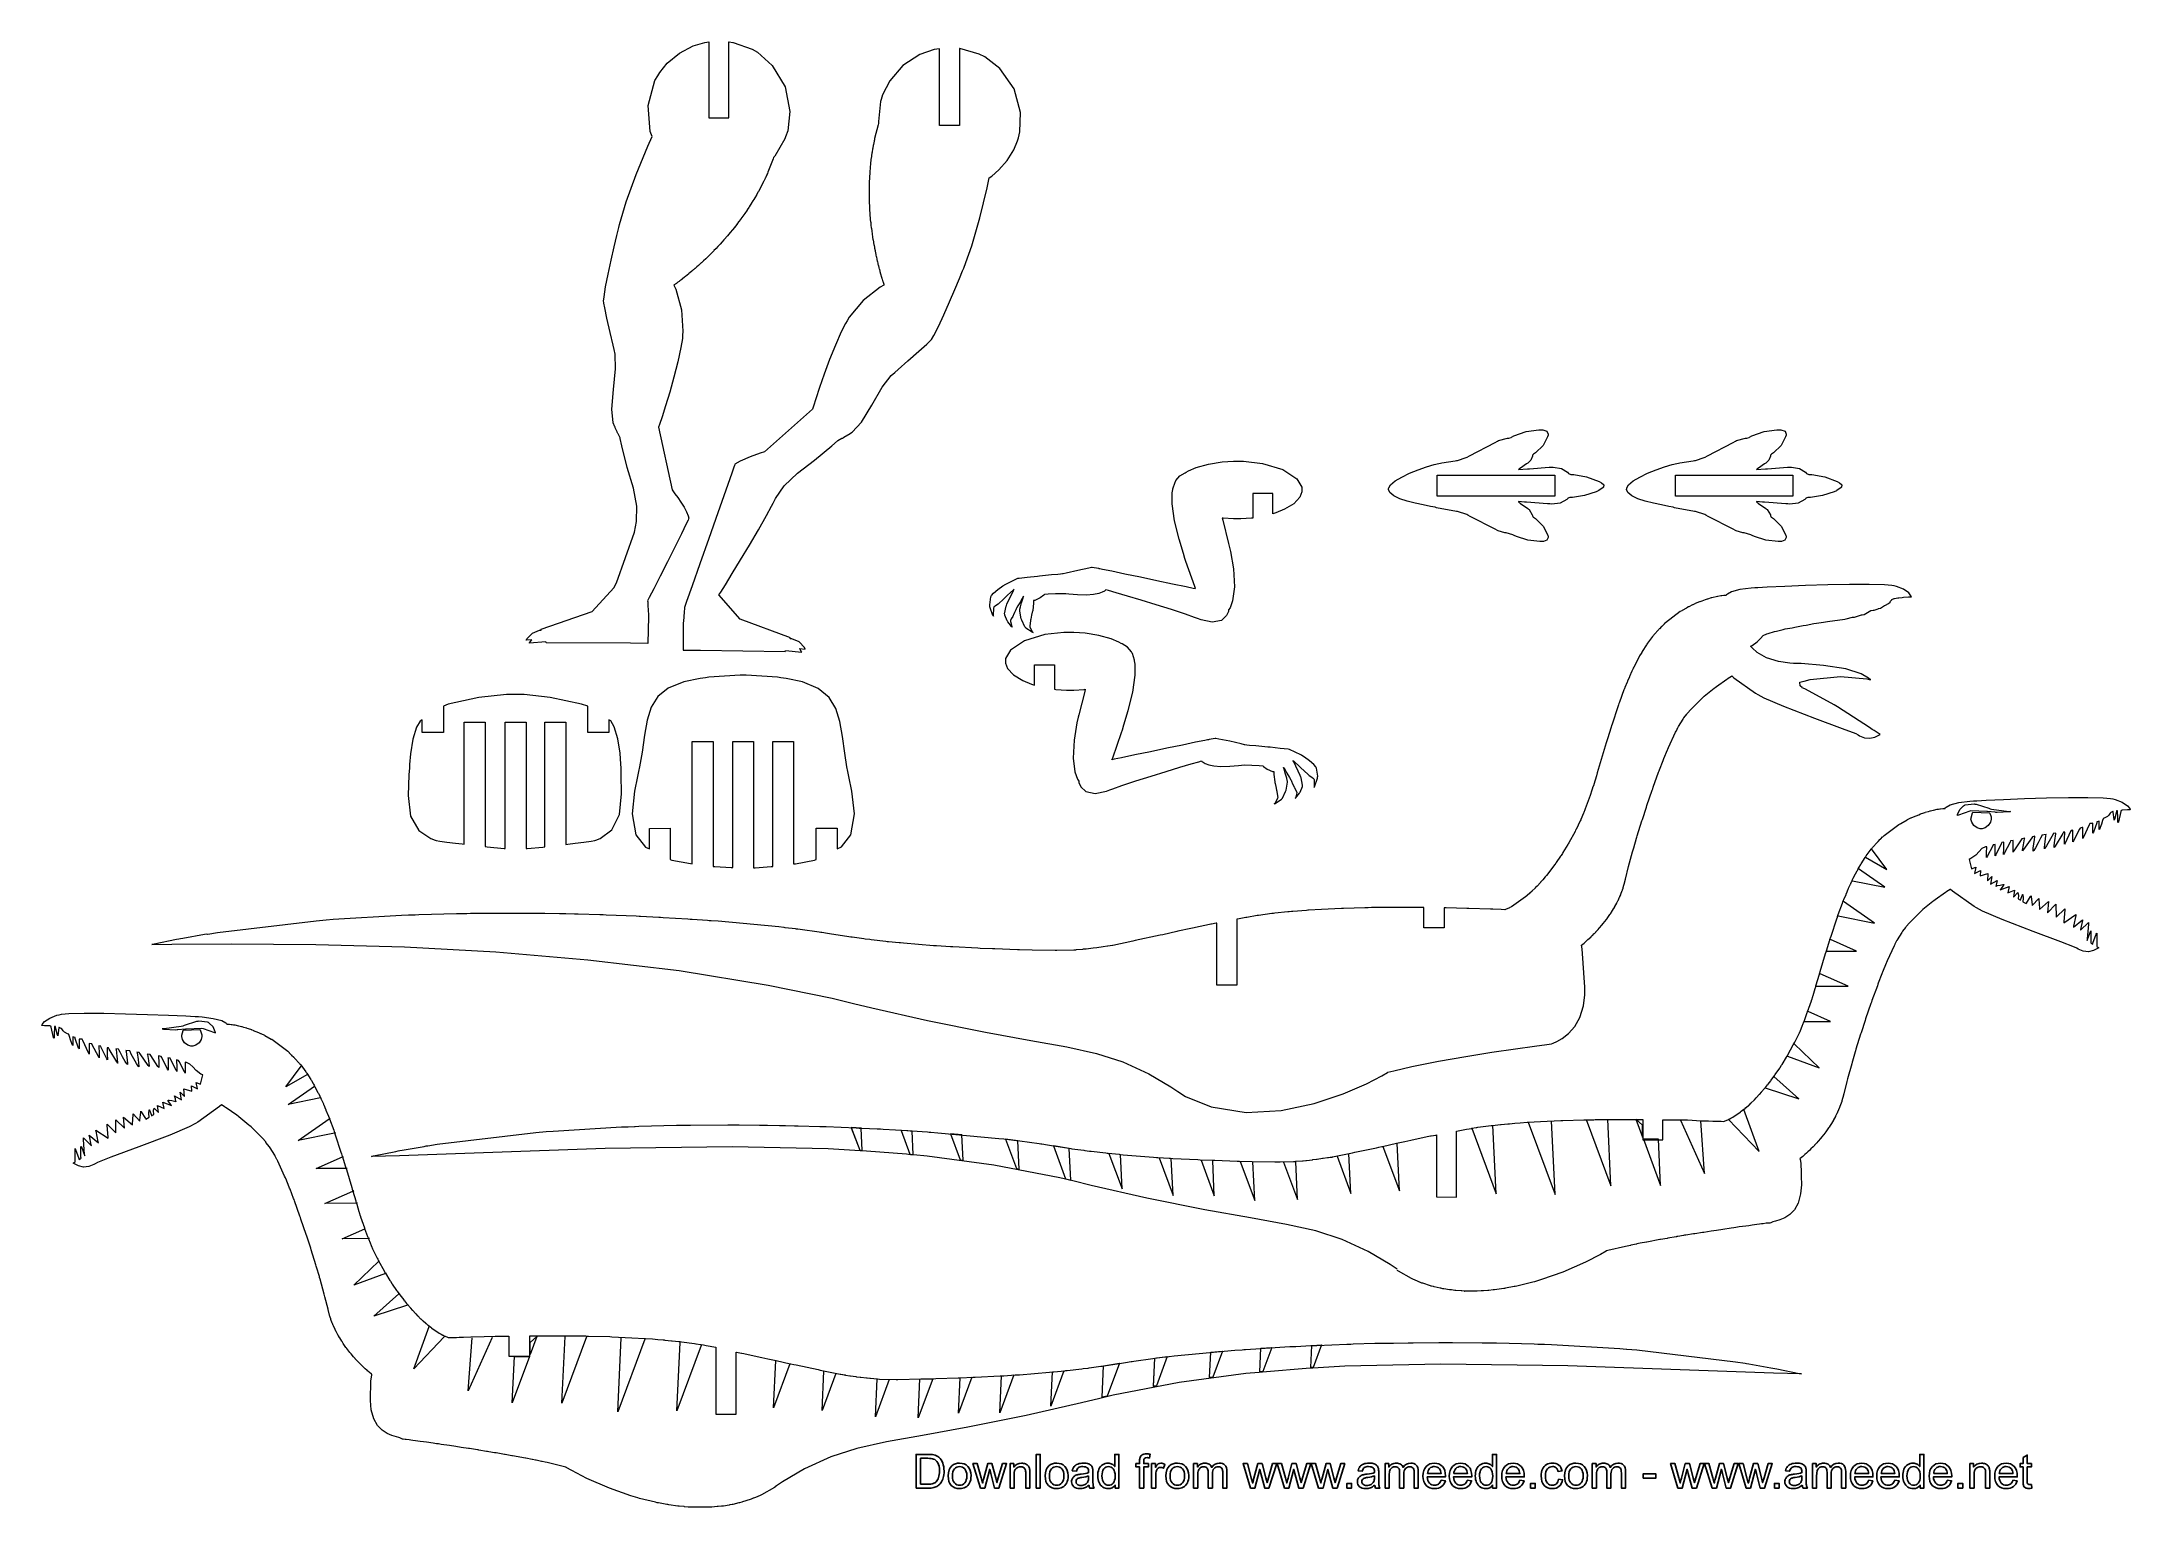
# Model space of a CAD drawing. Header units: millimetres. Extents: x -103 to 107, y -32 to 116.
import ezdxf

# ---------------------------------------------------------------- set-up
doc = ezdxf.new("R2010")
doc.units = ezdxf.units.MM
doc.header["$MEASUREMENT"] = 0
doc.layers.add('Layer 1', color=7, linetype='Continuous')

msp = doc.modelspace()

# ---------------------------------------------------------------- linework, layer by layer
at = {"layer": 'Layer 1', "lineweight": 9}
for points in [[(-40.445, 113.4439), (-40.445, 113.4439), (-39.2335, 114.4579), (-39.2335, 114.4579)], [(-39.2335, 114.4579), (-39.2335, 114.4579), (-37.8281, 115.1799), (-37.8281, 115.1799)], [(-37.8281, 115.1799), (-37.8281, 115.1799), (-36.6731, 115.5229), (-36.6731, 115.5229)], [(-36.6731, 115.5229), (-36.6731, 115.5229), (-36.279, 115.5779), (-36.279, 115.5779)], [(-36.279, 115.5779), (-36.279, 115.5779), (-36.279, 107.9219), (-36.279, 107.9219)], [(-34.252, 107.9219), (-34.252, 107.9219), (-34.252, 115.5939), (-34.252, 115.5939)], [(-34.252, 115.5939), (-34.252, 115.5939), (-34.2163, 115.5879), (-34.2163, 115.5879)], [(-34.2163, 115.5879), (-34.2163, 115.5879), (-33.8523, 115.5339), (-33.8523, 115.5339)], [(-33.8523, 115.5339), (-33.8523, 115.5339), (-33.8152, 115.5259), (-33.8152, 115.5259)], [(-33.8152, 115.5259), (-33.8152, 115.5259), (-31.9081, 114.8359), (-31.9081, 114.8359)], [(-31.9081, 114.8359), (-31.9081, 114.8359), (-31.3458, 114.5339), (-31.3458, 114.5339)], [(-31.3458, 114.5339), (-31.3458, 114.5339), (-29.8782, 113.2169), (-29.8782, 113.2169)], [(-15.0229, 114.3019), (-15.0229, 114.3019), (-16.7222, 113.1929), (-16.7222, 113.1929)], [(-13.5486, 114.8219), (-13.5486, 114.8219), (-15.0229, 114.3019), (-15.0229, 114.3019)], [(-13.0413, 114.8959), (-13.0413, 114.8959), (-13.5486, 114.8219), (-13.5486, 114.8219)], [(-13.0413, 107.1629), (-13.0413, 107.1629), (-13.0413, 114.8959), (-13.0413, 114.8959)], [(-10.9744, 114.9209), (-10.9744, 114.9209), (-11.0171, 114.9209), (-11.0171, 114.9209)], [(-11.0171, 114.9209), (-11.0171, 114.9209), (-11.0171, 107.1629), (-11.0171, 107.1629)], [(-9.0327, 114.3489), (-9.0327, 114.3489), (-10.9744, 114.9209), (-10.9744, 114.9209)], [(-8.4622, 114.0859), (-8.4622, 114.0859), (-9.0327, 114.3489), (-9.0327, 114.3489)], [(-6.9379, 112.8839), (-6.9379, 112.8839), (-8.4622, 114.0859), (-8.4622, 114.0859)], [(-42.3895, 109.1649), (-42.3895, 109.1649), (-41.6892, 111.7069), (-41.6892, 111.7069)], [(-41.6892, 111.7069), (-41.6892, 111.7069), (-41.4123, 112.1709), (-41.4123, 112.1709)], [(-41.4123, 112.1709), (-41.4123, 112.1709), (-41.2098, 112.5119), (-41.2098, 112.5119)], [(-41.2098, 112.5119), (-41.2098, 112.5119), (-40.445, 113.4439), (-40.445, 113.4439)], [(-29.8782, 113.2169), (-29.8782, 113.2169), (-28.58, 111.0529), (-28.58, 111.0529)], [(-18.0451, 111.6549), (-18.0451, 111.6549), (-18.756, 110.2609), (-18.756, 110.2609)], [(-16.7222, 113.1929), (-16.7222, 113.1929), (-18.0451, 111.6549), (-18.0451, 111.6549)], [(-5.5159, 110.8479), (-5.5159, 110.8479), (-6.9379, 112.8839), (-6.9379, 112.8839)], [(-28.58, 111.0529), (-28.58, 111.0529), (-28.1034, 108.5749), (-28.1034, 108.5749)], [(-18.9532, 109.5739), (-18.9532, 109.5739), (-19.1736, 107.5689), (-19.1736, 107.5689)], [(-18.8967, 109.7689), (-18.8967, 109.7689), (-18.9532, 109.5739), (-18.9532, 109.5739)], [(-18.756, 110.2609), (-18.756, 110.2609), (-18.8967, 109.7689), (-18.8967, 109.7689)], [(-4.8643, 108.4509), (-4.8643, 108.4509), (-5.5159, 110.8479), (-5.5159, 110.8479)], [(-42.1591, 106.5399), (-42.1591, 106.5399), (-42.3895, 109.1649), (-42.3895, 109.1649)], [(-36.279, 107.9219), (-36.279, 107.9219), (-34.252, 107.9219), (-34.252, 107.9219)], [(-28.1034, 108.5749), (-28.1034, 108.5749), (-28.3154, 106.6139), (-28.3154, 106.6139)], [(-19.1613, 107.3669), (-19.1613, 107.3669), (-19.204, 107.2299), (-19.204, 107.2299)], [(-19.1736, 107.5689), (-19.1736, 107.5689), (-19.1613, 107.3669), (-19.1613, 107.3669)], [(-4.9193, 106.5109), (-4.9193, 106.5109), (-4.8643, 108.4509), (-4.8643, 108.4509)], [(-42.3976, 105.0909), (-42.3976, 105.0909), (-41.9704, 106.0329), (-41.9704, 106.0329)], [(-41.9704, 106.0329), (-41.9704, 106.0329), (-42.1591, 106.5399), (-42.1591, 106.5399)], [(-28.6022, 105.8219), (-28.6022, 105.8219), (-29.6122, 104.0789), (-29.6122, 104.0789)], [(-28.5317, 106.0119), (-28.5317, 106.0119), (-28.6022, 105.8219), (-28.6022, 105.8219)], [(-28.3154, 106.6139), (-28.3154, 106.6139), (-28.5317, 106.0119), (-28.5317, 106.0119)], [(-19.6905, 105.2099), (-19.6905, 105.2099), (-19.6972, 105.1769), (-19.6972, 105.1769)], [(-19.6834, 105.2429), (-19.6834, 105.2429), (-19.6905, 105.2099), (-19.6905, 105.2099)], [(-19.616, 105.5739), (-19.616, 105.5739), (-19.6834, 105.2429), (-19.6834, 105.2429)], [(-19.6076, 105.6069), (-19.6076, 105.6069), (-19.616, 105.5739), (-19.616, 105.5739)], [(-19.6065, 105.6179), (-19.6065, 105.6179), (-19.6076, 105.6069), (-19.6076, 105.6069)], [(-19.5871, 105.6979), (-19.5871, 105.6979), (-19.6065, 105.6179), (-19.6065, 105.6179)], [(-19.5582, 105.8629), (-19.5582, 105.8629), (-19.5871, 105.7269), (-19.5871, 105.7269)], [(-19.5871, 105.7269), (-19.5871, 105.7269), (-19.5871, 105.6979), (-19.5871, 105.6979)], [(-19.204, 107.2299), (-19.204, 107.2299), (-19.5582, 105.8629), (-19.5582, 105.8629)], [(-11.0171, 107.1629), (-11.0171, 107.1629), (-13.0413, 107.1629), (-13.0413, 107.1629)], [(-5.5405, 104.7139), (-5.5405, 104.7139), (-5.1687, 105.5989), (-5.1687, 105.5989)], [(-5.1687, 105.5989), (-5.1687, 105.5989), (-5.0819, 105.9029), (-5.0819, 105.9029)], [(-5.0819, 105.9029), (-5.0819, 105.9029), (-4.9193, 106.5109), (-4.9193, 106.5109)], [(-43.5826, 102.2249), (-43.5826, 102.2249), (-42.3976, 105.0909), (-42.3976, 105.0909)], [(-29.7886, 103.7909), (-29.7886, 103.7909), (-30.3054, 102.4679), (-30.3054, 102.4679)], [(-29.7417, 103.9229), (-29.7417, 103.9229), (-29.7886, 103.7909), (-29.7886, 103.7909)], [(-29.6122, 104.0789), (-29.6122, 104.0789), (-29.7417, 103.9229), (-29.7417, 103.9229)], [(-19.9744, 103.2899), (-19.9744, 103.2899), (-20.0101, 102.9649), (-20.0101, 102.9649)], [(-19.9702, 103.3209), (-19.9702, 103.3209), (-19.9744, 103.2899), (-19.9744, 103.2899)], [(-19.9674, 103.3529), (-19.9674, 103.3529), (-19.9702, 103.3209), (-19.9702, 103.3209)], [(-19.9385, 103.6559), (-19.9385, 103.6559), (-19.9674, 103.3529), (-19.9674, 103.3529)], [(-19.9328, 103.6869), (-19.9328, 103.6869), (-19.9385, 103.6559), (-19.9385, 103.6559)], [(-19.9289, 103.7209), (-19.9289, 103.7209), (-19.9328, 103.6869), (-19.9328, 103.6869)], [(-19.8792, 104.0499), (-19.8792, 104.0499), (-19.9289, 103.7209), (-19.9289, 103.7209)], [(-19.875, 104.0799), (-19.875, 104.0799), (-19.8792, 104.0499), (-19.8792, 104.0499)], [(-19.8711, 104.1119), (-19.8711, 104.1119), (-19.875, 104.0799), (-19.875, 104.0799)], [(-19.828, 104.4119), (-19.828, 104.4119), (-19.8711, 104.1119), (-19.8711, 104.1119)], [(-19.8228, 104.4449), (-19.8228, 104.4449), (-19.828, 104.4119), (-19.828, 104.4119)], [(-19.8185, 104.4779), (-19.8185, 104.4779), (-19.8228, 104.4449), (-19.8228, 104.4449)], [(-19.7621, 104.8119), (-19.7621, 104.8119), (-19.8185, 104.4779), (-19.8185, 104.4779)], [(-19.7564, 104.8419), (-19.7564, 104.8419), (-19.7621, 104.8119), (-19.7621, 104.8119)], [(-19.7511, 104.8739), (-19.7511, 104.8739), (-19.7564, 104.8419), (-19.7564, 104.8419)], [(-19.6972, 105.1769), (-19.6972, 105.1769), (-19.7511, 104.8739), (-19.7511, 104.8739)], [(-7.0331, 102.6829), (-7.0331, 102.6829), (-6.1967, 103.6319), (-6.1967, 103.6319)], [(-6.1967, 103.6319), (-6.1967, 103.6319), (-5.5405, 104.7139), (-5.5405, 104.7139)], [(-44.5887, 99.4529), (-44.5887, 99.4529), (-43.5826, 102.2249), (-43.5826, 102.2249)], [(-30.9214, 101.1599), (-30.9214, 101.1599), (-31.0907, 100.8329), (-31.0907, 100.8329)], [(-30.7408, 101.5199), (-30.7408, 101.5199), (-30.9214, 101.1599), (-30.9214, 101.1599)], [(-30.727, 101.5469), (-30.727, 101.5469), (-30.7408, 101.5199), (-30.7408, 101.5199)], [(-30.5947, 101.8259), (-30.5947, 101.8259), (-30.727, 101.5469), (-30.727, 101.5469)], [(-30.5796, 101.8559), (-30.5796, 101.8559), (-30.5947, 101.8259), (-30.5947, 101.8259)], [(-30.5658, 101.8869), (-30.5658, 101.8869), (-30.5796, 101.8559), (-30.5796, 101.8559)], [(-30.4254, 102.1949), (-30.4254, 102.1949), (-30.5658, 101.8869), (-30.5658, 101.8869)], [(-30.4102, 102.2249), (-30.4102, 102.2249), (-30.4254, 102.1949), (-30.4254, 102.1949)], [(-30.4074, 102.2349), (-30.4074, 102.2349), (-30.4102, 102.2249), (-30.4102, 102.2249)], [(-30.3647, 102.3259), (-30.3647, 102.3259), (-30.4074, 102.2349), (-30.4074, 102.2349)], [(-30.3605, 102.3359), (-30.3605, 102.3359), (-30.3647, 102.3259), (-30.3647, 102.3259)], [(-30.3054, 102.4679), (-30.3054, 102.4679), (-30.3605, 102.3359), (-30.3605, 102.3359)], [(-20.1053, 101.5169), (-20.1053, 101.5169), (-20.1106, 101.4899), (-20.1106, 101.4899)], [(-20.1106, 101.4899), (-20.1106, 101.4899), (-20.1053, 101.2159), (-20.1053, 101.2159)], [(-20.1011, 101.5459), (-20.1011, 101.5459), (-20.1053, 101.5169), (-20.1053, 101.5169)], [(-20.1053, 101.2159), (-20.1053, 101.2159), (-20.1053, 101.1249), (-20.1053, 101.1249)], [(-20.1053, 101.1249), (-20.1053, 101.1249), (-20.1053, 101.0429), (-20.1053, 101.0429)], [(-20.1053, 101.0429), (-20.1053, 101.0429), (-20.1053, 100.8569), (-20.1053, 100.8569)], [(-20.0873, 101.7729), (-20.0873, 101.7729), (-20.1011, 101.5459), (-20.1011, 101.5459)], [(-20.0845, 101.9099), (-20.0845, 101.9099), (-20.0873, 101.8589), (-20.0873, 101.8589)], [(-20.0873, 101.8589), (-20.0873, 101.8589), (-20.0873, 101.7729), (-20.0873, 101.7729)], [(-20.0542, 102.4089), (-20.0542, 102.4089), (-20.0845, 101.9099), (-20.0845, 101.9099)], [(-20.0499, 102.4579), (-20.0499, 102.4579), (-20.0542, 102.4089), (-20.0542, 102.4089)], [(-20.0475, 102.4979), (-20.0475, 102.4979), (-20.0499, 102.4579), (-20.0499, 102.4579)], [(-20.0157, 102.9049), (-20.0157, 102.9049), (-20.0475, 102.4979), (-20.0475, 102.4979)], [(-20.0129, 102.9349), (-20.0129, 102.9349), (-20.0157, 102.9049), (-20.0157, 102.9049)], [(-20.0101, 102.9649), (-20.0101, 102.9649), (-20.0129, 102.9349), (-20.0129, 102.9349)], [(-8.2404, 100.8789), (-8.2404, 100.8789), (-8.0322, 101.8899), (-8.0322, 101.8899)], [(-8.0322, 101.8899), (-8.0322, 101.8899), (-7.7676, 102.0649), (-7.7676, 102.0649)], [(-7.7676, 102.0649), (-7.7676, 102.0649), (-7.0331, 102.6829), (-7.0331, 102.6829)], [(-45.1055, 97.7579), (-45.1055, 97.7579), (-44.5887, 99.4529), (-44.5887, 99.4529)], [(-32.2443, 98.8879), (-32.2443, 98.8879), (-32.3985, 98.6469), (-32.3985, 98.6469)], [(-32.2277, 98.9109), (-32.2277, 98.9109), (-32.2443, 98.8879), (-32.2443, 98.8879)], [(-32.2016, 98.9539), (-32.2016, 98.9539), (-32.2277, 98.9109), (-32.2277, 98.9109)], [(-31.9272, 99.3839), (-31.9272, 99.3839), (-32.2016, 98.9539), (-32.2016, 98.9539)], [(-31.9053, 99.4179), (-31.9053, 99.4179), (-31.9272, 99.3839), (-31.9272, 99.3839)], [(-31.8845, 99.4539), (-31.8845, 99.4539), (-31.9053, 99.4179), (-31.9053, 99.4179)], [(-31.671, 99.7989), (-31.671, 99.7989), (-31.8845, 99.4539), (-31.8845, 99.4539)], [(-31.6545, 99.8259), (-31.6545, 99.8259), (-31.671, 99.7989), (-31.671, 99.7989)], [(-31.6379, 99.8549), (-31.6379, 99.8549), (-31.6545, 99.8259), (-31.6545, 99.8259)], [(-31.4781, 100.1379), (-31.4781, 100.1379), (-31.6379, 99.8549), (-31.6379, 99.8549)], [(-31.4615, 100.1649), (-31.4615, 100.1649), (-31.4781, 100.1379), (-31.4781, 100.1379)], [(-31.2784, 100.4789), (-31.2784, 100.4789), (-31.4615, 100.1649), (-31.4615, 100.1649)], [(-31.2632, 100.5099), (-31.2632, 100.5099), (-31.2784, 100.4789), (-31.2784, 100.4789)], [(-31.1073, 100.8039), (-31.1073, 100.8039), (-31.2632, 100.5099), (-31.2632, 100.5099)], [(-31.0907, 100.8329), (-31.0907, 100.8329), (-31.1073, 100.8039), (-31.1073, 100.8039)], [(-20.1053, 100.8569), (-20.1053, 100.8569), (-20.1053, 100.7949), (-20.1053, 100.7949)], [(-20.1053, 100.7949), (-20.1053, 100.7949), (-20.1053, 100.6999), (-20.1053, 100.6999)], [(-20.1053, 100.6999), (-20.1053, 100.6999), (-20.1053, 100.4849), (-20.1053, 100.4849)], [(-20.1053, 100.4849), (-20.1053, 100.4849), (-20.1053, 100.4129), (-20.1053, 100.4129)], [(-20.1053, 100.4129), (-20.1053, 100.4129), (-20.1053, 100.3319), (-20.1053, 100.3319)], [(-20.1053, 100.3319), (-20.1053, 100.3319), (-20.1053, 100.1489), (-20.1053, 100.1489)], [(-20.1053, 100.1489), (-20.1053, 100.1489), (-20.1053, 100.0869), (-20.1053, 100.0869)], [(-20.1053, 100.0869), (-20.1053, 100.0869), (-20.1053, 99.9939), (-20.1053, 99.9939)], [(-20.1053, 99.9939), (-20.1053, 99.9939), (-20.1053, 99.7849), (-20.1053, 99.7849)], [(-20.1053, 99.7849), (-20.1053, 99.7849), (-20.1053, 99.7139), (-20.1053, 99.7139)], [(-20.1053, 99.7139), (-20.1053, 99.7139), (-20.1053, 99.6329), (-20.1053, 99.6329)], [(-20.1053, 99.6329), (-20.1053, 99.6329), (-20.1053, 99.4479), (-20.1053, 99.4479)], [(-20.1053, 99.4479), (-20.1053, 99.4479), (-20.1053, 99.3869), (-20.1053, 99.3869)], [(-20.1053, 99.3869), (-20.1053, 99.3869), (-20.0902, 99.0319), (-20.0902, 99.0319)], [(-20.0902, 99.0319), (-20.0902, 99.0319), (-20.0902, 98.9509), (-20.0902, 98.9509)], [(-20.0902, 98.9509), (-20.0902, 98.9509), (-20.0764, 98.7349), (-20.0764, 98.7349)], [(-8.9664, 97.8609), (-8.9664, 97.8609), (-8.2404, 100.8789), (-8.2404, 100.8789)], [(-45.5229, 96.0769), (-45.5229, 96.0769), (-45.3274, 96.8809), (-45.3274, 96.8809)], [(-45.3274, 96.8809), (-45.3274, 96.8809), (-45.2516, 97.1829), (-45.2516, 97.1829)], [(-45.2516, 97.1829), (-45.2516, 97.1829), (-45.1055, 97.7579), (-45.1055, 97.7579)], [(-45.2516, 97.1829), (-45.2516, 97.1829), (-45.2516, 97.1829), (-45.2516, 97.1829)], [(-45.2516, 97.1829), (-45.2516, 97.1829), (-45.2516, 97.1829), (-45.2516, 97.1829)], [(-33.6886, 96.8829), (-33.6886, 96.8829), (-33.8745, 96.6589), (-33.8745, 96.6589)], [(-33.6706, 96.9039), (-33.6706, 96.9039), (-33.6886, 96.8829), (-33.6886, 96.8829)], [(-33.654, 96.9279), (-33.654, 96.9279), (-33.6706, 96.9039), (-33.6706, 96.9039)], [(-33.4886, 97.1459), (-33.4886, 97.1459), (-33.654, 96.9279), (-33.654, 96.9279)], [(-33.4692, 97.1689), (-33.4692, 97.1689), (-33.4886, 97.1459), (-33.4886, 97.1459)], [(-33.4515, 97.1939), (-33.4515, 97.1939), (-33.4692, 97.1689), (-33.4692, 97.1689)], [(-33.2614, 97.4419), (-33.2614, 97.4419), (-33.4515, 97.1939), (-33.4515, 97.1939)], [(-33.2448, 97.4629), (-33.2448, 97.4629), (-33.2614, 97.4419), (-33.2614, 97.4419)], [(-33.2282, 97.4849), (-33.2282, 97.4849), (-33.2448, 97.4629), (-33.2448, 97.4629)], [(-33.0712, 97.7019), (-33.0712, 97.7019), (-33.2282, 97.4849), (-33.2282, 97.4849)], [(-33.0518, 97.7269), (-33.0518, 97.7269), (-33.0712, 97.7019), (-33.0712, 97.7019)], [(-33.0324, 97.7539), (-33.0324, 97.7539), (-33.0518, 97.7269), (-33.0518, 97.7269)], [(-32.8451, 98.0109), (-32.8451, 98.0109), (-33.0324, 97.7539), (-33.0324, 97.7539)], [(-32.8257, 98.0369), (-32.8257, 98.0369), (-32.8451, 98.0109), (-32.8451, 98.0109)], [(-32.6355, 98.3019), (-32.6355, 98.3019), (-32.8257, 98.0369), (-32.8257, 98.0369)], [(-32.4136, 98.6219), (-32.4136, 98.6219), (-32.6355, 98.3019), (-32.6355, 98.3019)], [(-32.3985, 98.6469), (-32.3985, 98.6469), (-32.4136, 98.6219), (-32.4136, 98.6219)], [(-20.0764, 98.7349), (-20.0764, 98.7349), (-20.0708, 98.7069), (-20.0708, 98.7069)], [(-20.0708, 98.7069), (-20.0708, 98.7069), (-20.039, 98.2589), (-20.039, 98.2589)], [(-20.039, 98.2589), (-20.039, 98.2589), (-20.039, 98.1369), (-20.039, 98.1369)], [(-20.039, 98.1369), (-20.039, 98.1369), (-20.0006, 97.8059), (-20.0006, 97.8059)], [(-20.0006, 97.8059), (-20.0006, 97.8059), (-19.9963, 97.7649), (-19.9963, 97.7649)], [(-19.9963, 97.7649), (-19.9963, 97.7649), (-19.9963, 97.6829), (-19.9963, 97.6829)], [(-19.9963, 97.6829), (-19.9963, 97.6829), (-19.966, 97.4639), (-19.966, 97.4639)], [(-19.966, 97.4639), (-19.966, 97.4639), (-19.9617, 97.4359), (-19.9617, 97.4359)], [(-19.9617, 97.4359), (-19.9617, 97.4359), (-19.9593, 97.4099), (-19.9593, 97.4099)], [(-19.9593, 97.4099), (-19.9593, 97.4099), (-19.9356, 97.1579), (-19.9356, 97.1579)], [(-19.9356, 97.1579), (-19.9356, 97.1579), (-19.9328, 97.1319), (-19.9328, 97.1319)], [(-19.9328, 97.1319), (-19.9328, 97.1319), (-19.9314, 97.1069), (-19.9314, 97.1069)], [(-19.9314, 97.1069), (-19.9314, 97.1069), (-19.8958, 96.8449), (-19.8958, 96.8449)], [(-19.8958, 96.8449), (-19.8958, 96.8449), (-19.8915, 96.8179), (-19.8915, 96.8179)], [(-19.8915, 96.8179), (-19.8915, 96.8179), (-19.8873, 96.7919), (-19.8873, 96.7919)], [(-19.8873, 96.7919), (-19.8873, 96.7919), (-19.8598, 96.5479), (-19.8598, 96.5479)], [(-9.7838, 95.0249), (-9.7838, 95.0249), (-8.9664, 97.8609), (-8.9664, 97.8609)], [(-46.106, 93.5769), (-46.106, 93.5769), (-45.7959, 94.9229), (-45.7959, 94.9229)], [(-45.7959, 94.9229), (-45.7959, 94.9229), (-45.5229, 96.0769), (-45.5229, 96.0769)], [(-35.5682, 94.7369), (-35.5682, 94.7369), (-35.7485, 94.5509), (-35.7485, 94.5509)], [(-35.5516, 94.7539), (-35.5516, 94.7539), (-35.5682, 94.7369), (-35.5682, 94.7369)], [(-35.5364, 94.7719), (-35.5364, 94.7719), (-35.5516, 94.7539), (-35.5516, 94.7539)], [(-35.3667, 94.9549), (-35.3667, 94.9549), (-35.5364, 94.7719), (-35.5364, 94.7719)], [(-35.3502, 94.9729), (-35.3502, 94.9729), (-35.3667, 94.9549), (-35.3667, 94.9549)], [(-35.1311, 95.2009), (-35.1311, 95.2009), (-35.3502, 94.9729), (-35.3502, 94.9729)], [(-34.93, 95.4289), (-34.93, 95.4289), (-35.1311, 95.2009), (-35.1311, 95.2009)], [(-34.9106, 95.4489), (-34.9106, 95.4489), (-34.93, 95.4289), (-34.93, 95.4289)], [(-34.7356, 95.6459), (-34.7356, 95.6459), (-34.9106, 95.4489), (-34.9106, 95.4489)], [(-34.7081, 95.6739), (-34.7081, 95.6739), (-34.7356, 95.6459), (-34.7356, 95.6459)], [(-34.682, 95.7029), (-34.682, 95.7029), (-34.7081, 95.6739), (-34.7081, 95.6739)], [(-34.4093, 96.0189), (-34.4093, 96.0189), (-34.682, 95.7029), (-34.682, 95.7029)], [(-34.3814, 96.0499), (-34.3814, 96.0499), (-34.4093, 96.0189), (-34.4093, 96.0189)], [(-34.0992, 96.3749), (-34.0992, 96.3749), (-34.3814, 96.0499), (-34.3814, 96.0499)], [(-33.8925, 96.6399), (-33.8925, 96.6399), (-34.0992, 96.3749), (-34.0992, 96.3749)], [(-33.8745, 96.6589), (-33.8745, 96.6589), (-33.8925, 96.6399), (-33.8925, 96.6399)], [(-19.8598, 96.5479), (-19.8598, 96.5479), (-19.8573, 96.5239), (-19.8573, 96.5239)], [(-19.8573, 96.5239), (-19.8573, 96.5239), (-19.8545, 96.5019), (-19.8545, 96.5019)], [(-19.8545, 96.5019), (-19.8545, 96.5019), (-19.8157, 96.2429), (-19.8157, 96.2429)], [(-19.8157, 96.2429), (-19.8157, 96.2429), (-19.8118, 96.2169), (-19.8118, 96.2169)], [(-19.8118, 96.2169), (-19.8118, 96.2169), (-19.8076, 96.1919), (-19.8076, 96.1919)], [(-19.8076, 96.1919), (-19.8076, 96.1919), (-19.773, 95.9619), (-19.773, 95.9619)], [(-19.773, 95.9619), (-19.773, 95.9619), (-19.7691, 95.9369), (-19.7691, 95.9369)], [(-19.7691, 95.9369), (-19.7691, 95.9369), (-19.7663, 95.9139), (-19.7663, 95.9139)], [(-19.7663, 95.9139), (-19.7663, 95.9139), (-19.7289, 95.6699), (-19.7289, 95.6699)], [(-19.7289, 95.6699), (-19.7289, 95.6699), (-19.725, 95.6459), (-19.725, 95.6459)], [(-19.725, 95.6459), (-19.725, 95.6459), (-19.7208, 95.6229), (-19.7208, 95.6229)], [(-19.7208, 95.6229), (-19.7208, 95.6229), (-19.6834, 95.4029), (-19.6834, 95.4029)], [(-19.6834, 95.4029), (-19.6834, 95.4029), (-19.6795, 95.3819), (-19.6795, 95.3819)], [(-19.6795, 95.3819), (-19.6795, 95.3819), (-19.6753, 95.3629), (-19.6753, 95.3629)], [(-19.6753, 95.3629), (-19.6753, 95.3629), (-19.634, 95.1379), (-19.634, 95.1379)], [(-19.634, 95.1379), (-19.634, 95.1379), (-19.6284, 95.1169), (-19.6284, 95.1169)], [(-19.6284, 95.1169), (-19.6284, 95.1169), (-19.6241, 95.0969), (-19.6241, 95.0969)], [(-19.6241, 95.0969), (-19.6241, 95.0969), (-19.5815, 94.8499), (-19.5815, 94.8499)], [(-19.5815, 94.8499), (-19.5815, 94.8499), (-19.5762, 94.8249), (-19.5762, 94.8249)], [(-19.5762, 94.8249), (-19.5762, 94.8249), (-19.5719, 94.8019), (-19.5719, 94.8019)], [(-19.5719, 94.8019), (-19.5719, 94.8019), (-19.5236, 94.5559), (-19.5236, 94.5559)], [(-10.3612, 93.3489), (-10.3612, 93.3489), (-9.7838, 95.0249), (-9.7838, 95.0249)], [(-46.4076, 92.1879), (-46.4076, 92.1879), (-46.106, 93.5769), (-46.106, 93.5769)], [(-37.8362, 92.5999), (-37.8362, 92.5999), (-37.9798, 92.4769), (-37.9798, 92.4769)], [(-37.821, 92.6109), (-37.821, 92.6109), (-37.8362, 92.5999), (-37.8362, 92.5999)], [(-37.8073, 92.6229), (-37.8073, 92.6229), (-37.821, 92.6109), (-37.821, 92.6109)], [(-37.6697, 92.7419), (-37.6697, 92.7419), (-37.8073, 92.6229), (-37.8073, 92.6229)], [(-37.6545, 92.7529), (-37.6545, 92.7529), (-37.6697, 92.7419), (-37.6697, 92.7419)], [(-37.4697, 92.9179), (-37.4697, 92.9179), (-37.6545, 92.7529), (-37.6545, 92.7529)], [(-37.4559, 92.9299), (-37.4559, 92.9299), (-37.4697, 92.9179), (-37.4697, 92.9179)], [(-37.3169, 93.0529), (-37.3169, 93.0529), (-37.4559, 92.9299), (-37.4559, 92.9299)], [(-37.3031, 93.0659), (-37.3031, 93.0659), (-37.3169, 93.0529), (-37.3169, 93.0529)], [(-37.2795, 93.0859), (-37.2795, 93.0859), (-37.3031, 93.0659), (-37.3031, 93.0659)], [(-37.0287, 93.3069), (-37.0287, 93.3069), (-37.2795, 93.0859), (-37.2795, 93.0859)], [(-37.004, 93.3299), (-37.004, 93.3299), (-37.0287, 93.3069), (-37.0287, 93.3069)], [(-36.7849, 93.5339), (-36.7849, 93.5339), (-37.004, 93.3299), (-37.004, 93.3299)], [(-36.5701, 93.7379), (-36.5701, 93.7379), (-36.7849, 93.5339), (-36.7849, 93.5339)], [(-36.3715, 93.9269), (-36.3715, 93.9269), (-36.5701, 93.7379), (-36.5701, 93.7379)], [(-36.1732, 94.1209), (-36.1732, 94.1209), (-36.3715, 93.9269), (-36.3715, 93.9269)], [(-35.9665, 94.3279), (-35.9665, 94.3279), (-36.1732, 94.1209), (-36.1732, 94.1209)], [(-35.7664, 94.5319), (-35.7664, 94.5319), (-35.9665, 94.3279), (-35.9665, 94.3279)], [(-35.7485, 94.5509), (-35.7485, 94.5509), (-35.7664, 94.5319), (-35.7664, 94.5319)], [(-19.5236, 94.5559), (-19.5236, 94.5559), (-19.5183, 94.5319), (-19.5183, 94.5319)], [(-19.5183, 94.5319), (-19.5183, 94.5319), (-19.5127, 94.5079), (-19.5127, 94.5079)], [(-19.5127, 94.5079), (-19.5127, 94.5079), (-19.4453, 94.1699), (-19.4453, 94.1699)], [(-19.4453, 94.1699), (-19.4453, 94.1699), (-19.4382, 94.1379), (-19.4382, 94.1379)], [(-19.4382, 94.1379), (-19.4382, 94.1379), (-19.4354, 94.1179), (-19.4354, 94.1179)], [(-19.4354, 94.1179), (-19.4354, 94.1179), (-19.3941, 93.9349), (-19.3941, 93.9349)], [(-19.3941, 93.9349), (-19.3941, 93.9349), (-19.3885, 93.9159), (-19.3885, 93.9159)], [(-19.3885, 93.9159), (-19.3885, 93.9159), (-19.3846, 93.8979), (-19.3846, 93.8979)], [(-19.3846, 93.8979), (-19.3846, 93.8979), (-19.3405, 93.6949), (-19.3405, 93.6949)], [(-19.3405, 93.6949), (-19.3405, 93.6949), (-19.3349, 93.6739), (-19.3349, 93.6739)], [(-19.3349, 93.6739), (-19.3349, 93.6739), (-19.3306, 93.6549), (-19.3306, 93.6549)], [(-19.3306, 93.6549), (-19.3306, 93.6549), (-19.2894, 93.4799), (-19.2894, 93.4799)], [(-19.2894, 93.4799), (-19.2894, 93.4799), (-19.2851, 93.4619), (-19.2851, 93.4619)], [(-19.2851, 93.4619), (-19.2851, 93.4619), (-19.2812, 93.4459), (-19.2812, 93.4459)], [(-19.2812, 93.4459), (-19.2812, 93.4459), (-19.2371, 93.2609), (-19.2371, 93.2609)], [(-19.2371, 93.2609), (-19.2371, 93.2609), (-19.2315, 93.2429), (-19.2315, 93.2429)], [(-19.2315, 93.2429), (-19.2315, 93.2429), (-19.2273, 93.2249), (-19.2273, 93.2249)], [(-19.2273, 93.2249), (-19.2273, 93.2249), (-19.1888, 93.0639), (-19.1888, 93.0639)], [(-19.1888, 93.0639), (-19.1888, 93.0639), (-19.1846, 93.0479), (-19.1846, 93.0479)], [(-19.1846, 93.0479), (-19.1846, 93.0479), (-19.1807, 93.0319), (-19.1807, 93.0319)], [(-19.1807, 93.0319), (-19.1807, 93.0319), (-19.1366, 92.8589), (-19.1366, 92.8589)], [(-19.1366, 92.8589), (-19.1366, 92.8589), (-19.131, 92.8409), (-19.131, 92.8409)], [(-19.131, 92.8409), (-19.131, 92.8409), (-19.1267, 92.8239), (-19.1267, 92.8239)], [(-19.1267, 92.8239), (-19.1267, 92.8239), (-19.0911, 92.6839), (-19.0911, 92.6839)], [(-19.0911, 92.6839), (-19.0911, 92.6839), (-19.0869, 92.6689), (-19.0869, 92.6689)], [(-19.0869, 92.6689), (-19.0869, 92.6689), (-19.0826, 92.6549), (-19.0826, 92.6549)], [(-19.0826, 92.6549), (-19.0826, 92.6549), (-19.0371, 92.4879), (-19.0371, 92.4879)], [(-10.6989, 92.5089), (-10.6989, 92.5089), (-10.5803, 92.7969), (-10.5803, 92.7969)], [(-10.5803, 92.7969), (-10.5803, 92.7969), (-10.3612, 93.3489), (-10.3612, 93.3489)], [(-10.5803, 92.7969), (-10.5803, 92.7969), (-10.5803, 92.7969), (-10.5803, 92.7969)], [(-10.5803, 92.7969), (-10.5803, 92.7969), (-10.5803, 92.7969), (-10.5803, 92.7969)], [(-46.8169, 89.9069), (-46.8169, 89.9069), (-46.6585, 90.9139), (-46.6585, 90.9139)], [(-46.6585, 90.9139), (-46.6585, 90.9139), (-46.4076, 92.1879), (-46.4076, 92.1879)], [(-39.7588, 91.0949), (-39.7588, 91.0949), (-39.7765, 91.0809), (-39.7765, 91.0809)], [(-39.7765, 91.0809), (-39.7765, 91.0809), (-39.5962, 90.6839), (-39.5962, 90.6839)], [(-39.7352, 91.1099), (-39.7352, 91.1099), (-39.7588, 91.0949), (-39.7588, 91.0949)], [(-39.6925, 91.1399), (-39.6925, 91.1399), (-39.7352, 91.1099), (-39.7352, 91.1099)], [(-39.6579, 91.1649), (-39.6579, 91.1649), (-39.6925, 91.1399), (-39.6925, 91.1399)], [(-39.592, 91.2109), (-39.592, 91.2109), (-39.6579, 91.1649), (-39.6579, 91.1649)], [(-39.5962, 90.6839), (-39.5962, 90.6839), (-39.0145, 88.5989), (-39.0145, 88.5989)], [(-39.5369, 91.2519), (-39.5369, 91.2519), (-39.592, 91.2109), (-39.592, 91.2109)], [(-39.5299, 91.2579), (-39.5299, 91.2579), (-39.5369, 91.2519), (-39.5369, 91.2519)], [(-39.454, 91.3109), (-39.454, 91.3109), (-39.5299, 91.2579), (-39.5299, 91.2579)], [(-39.4459, 91.3169), (-39.4459, 91.3169), (-39.454, 91.3109), (-39.454, 91.3109)], [(-39.3771, 91.3649), (-39.3771, 91.3649), (-39.4459, 91.3169), (-39.4459, 91.3169)], [(-39.2611, 91.4519), (-39.2611, 91.4519), (-39.3771, 91.3649), (-39.3771, 91.3649)], [(-39.1866, 91.5069), (-39.1866, 91.5069), (-39.2611, 91.4519), (-39.2611, 91.4519)], [(-38.994, 91.6529), (-38.994, 91.6529), (-39.1866, 91.5069), (-39.1866, 91.5069)], [(-38.987, 91.6599), (-38.987, 91.6599), (-38.994, 91.6529), (-38.994, 91.6529)], [(-38.9125, 91.7199), (-38.9125, 91.7199), (-38.987, 91.6599), (-38.987, 91.6599)], [(-38.9044, 91.7249), (-38.9044, 91.7249), (-38.9125, 91.7199), (-38.9125, 91.7199)], [(-38.721, 91.8649), (-38.721, 91.8649), (-38.9044, 91.7249), (-38.9044, 91.7249)], [(-38.6081, 91.9589), (-38.6081, 91.9589), (-38.721, 91.8649), (-38.721, 91.8649)], [(-38.4483, 92.0869), (-38.4483, 92.0869), (-38.6081, 91.9589), (-38.6081, 91.9589)], [(-38.437, 92.0969), (-38.437, 92.0969), (-38.4483, 92.0869), (-38.4483, 92.0869)], [(-38.3213, 92.1899), (-38.3213, 92.1899), (-38.437, 92.0969), (-38.437, 92.0969)], [(-38.3089, 92.1989), (-38.3089, 92.1989), (-38.3213, 92.1899), (-38.3213, 92.1899)], [(-38.1477, 92.3349), (-38.1477, 92.3349), (-38.3089, 92.1989), (-38.3089, 92.1989)], [(-38.1353, 92.3459), (-38.1353, 92.3459), (-38.1477, 92.3349), (-38.1477, 92.3349)], [(-38.0087, 92.4549), (-38.0087, 92.4549), (-38.1353, 92.3459), (-38.1353, 92.3459)], [(-37.9935, 92.4659), (-37.9935, 92.4659), (-38.0087, 92.4549), (-38.0087, 92.4549)], [(-37.9798, 92.4769), (-37.9798, 92.4769), (-37.9935, 92.4659), (-37.9935, 92.4659)], [(-19.0138, 90.8609), (-19.0138, 90.8609), (-20.7156, 89.5179), (-20.7156, 89.5179)], [(-19.0371, 92.4879), (-19.0371, 92.4879), (-19.0332, 92.4709), (-19.0332, 92.4709)], [(-19.0332, 92.4709), (-19.0332, 92.4709), (-19.0304, 92.4549), (-19.0304, 92.4549)], [(-19.0304, 92.4549), (-19.0304, 92.4549), (-19.0001, 92.3419), (-19.0001, 92.3419)], [(-18.6321, 91.0759), (-18.6321, 91.0759), (-19.0138, 90.8609), (-19.0138, 90.8609)], [(-19.0001, 92.3419), (-19.0001, 92.3419), (-18.9973, 92.3309), (-18.9973, 92.3309)], [(-18.9973, 92.3309), (-18.9973, 92.3309), (-18.9944, 92.3199), (-18.9944, 92.3199)], [(-18.9944, 92.3199), (-18.9944, 92.3199), (-18.9366, 92.1269), (-18.9366, 92.1269)], [(-18.9366, 92.1269), (-18.9366, 92.1269), (-18.9313, 92.1079), (-18.9313, 92.1079)], [(-18.9313, 92.1079), (-18.9313, 92.1079), (-18.9313, 92.0819), (-18.9313, 92.0819)], [(-18.9313, 92.0819), (-18.9313, 92.0819), (-18.9034, 92.0099), (-18.9034, 92.0099)], [(-18.9034, 92.0099), (-18.9034, 92.0099), (-18.8995, 92.0019), (-18.8995, 92.0019)], [(-18.8995, 92.0019), (-18.8995, 92.0019), (-18.8939, 91.9809), (-18.8939, 91.9809)], [(-18.8939, 91.9809), (-18.8939, 91.9809), (-18.8374, 91.7869), (-18.8374, 91.7869)], [(-18.8374, 91.7869), (-18.8374, 91.7869), (-18.8304, 91.7669), (-18.8304, 91.7669)], [(-18.8304, 91.7669), (-18.8304, 91.7669), (-18.8304, 91.7449), (-18.8304, 91.7449)], [(-18.8304, 91.7449), (-18.8304, 91.7449), (-18.8057, 91.6849), (-18.8057, 91.6849)], [(-18.8057, 91.6849), (-18.8057, 91.6849), (-18.8029, 91.6779), (-18.8029, 91.6779)], [(-18.8029, 91.6779), (-18.8029, 91.6779), (-18.8015, 91.6709), (-18.8015, 91.6709)], [(-18.8015, 91.6709), (-18.8015, 91.6709), (-18.763, 91.5509), (-18.763, 91.5509)], [(-18.763, 91.5509), (-18.763, 91.5509), (-18.7588, 91.5399), (-18.7588, 91.5399)], [(-18.7588, 91.5399), (-18.7588, 91.5399), (-18.756, 91.5299), (-18.756, 91.5299)], [(-18.756, 91.5299), (-18.756, 91.5299), (-18.7355, 91.4669), (-18.7355, 91.4669)], [(-18.7355, 91.4669), (-18.7355, 91.4669), (-18.7327, 91.4599), (-18.7327, 91.4599)], [(-18.7327, 91.4599), (-18.7327, 91.4599), (-18.7313, 91.4539), (-18.7313, 91.4539)], [(-18.7313, 91.4539), (-18.7313, 91.4539), (-18.7009, 91.3629), (-18.7009, 91.3629)], [(-18.7009, 91.3629), (-18.7009, 91.3629), (-18.6981, 91.3549), (-18.6981, 91.3549)], [(-18.6981, 91.3549), (-18.6981, 91.3549), (-18.6762, 91.2899), (-18.6762, 91.2899)], [(-18.6762, 91.2899), (-18.6762, 91.2899), (-18.6748, 91.2839), (-18.6748, 91.2839)], [(-18.6748, 91.2839), (-18.6748, 91.2839), (-18.6526, 91.2169), (-18.6526, 91.2169)], [(-18.6526, 91.2169), (-18.6526, 91.2169), (-18.6501, 91.2109), (-18.6501, 91.2109)], [(-18.6501, 91.2109), (-18.6501, 91.2109), (-18.6501, 91.2109), (-18.6501, 91.2109)], [(-18.6501, 91.2109), (-18.6501, 91.2109), (-18.6501, 91.1819), (-18.6501, 91.1819)], [(-18.6501, 91.1819), (-18.6501, 91.1819), (-18.6501, 91.1719), (-18.6501, 91.1719)], [(-18.6501, 91.1719), (-18.6501, 91.1719), (-18.6501, 91.1609), (-18.6501, 91.1609)], [(-18.6501, 91.1609), (-18.6501, 91.1609), (-18.6335, 91.1269), (-18.6335, 91.1269)], [(-18.6335, 91.1269), (-18.6335, 91.1269), (-18.6321, 91.1239), (-18.6321, 91.1239)], [(-18.6321, 91.1239), (-18.6321, 91.1239), (-18.6335, 91.1219), (-18.6335, 91.1219)], [(-18.6335, 91.1219), (-18.6335, 91.1219), (-18.6335, 91.0999), (-18.6335, 91.0999)], [(-18.6335, 91.0999), (-18.6335, 91.0999), (-18.6321, 91.0979), (-18.6321, 91.0979)], [(-18.6321, 91.0979), (-18.6321, 91.0979), (-18.6321, 91.0759), (-18.6321, 91.0759)], [(-12.0133, 89.3789), (-12.0133, 89.3789), (-11.4704, 90.6499), (-11.4704, 90.6499)], [(-11.4704, 90.6499), (-11.4704, 90.6499), (-11.0142, 91.7439), (-11.0142, 91.7439)], [(-11.0142, 91.7439), (-11.0142, 91.7439), (-10.6989, 92.5089), (-10.6989, 92.5089)], [(-46.8652, 89.4619), (-46.8652, 89.4619), (-46.8169, 89.9069), (-46.8169, 89.9069)], [(-46.8391, 89.3199), (-46.8391, 89.3199), (-46.8652, 89.4619), (-46.8652, 89.4619)], [(-46.8253, 89.2439), (-46.8253, 89.2439), (-46.8391, 89.3199), (-46.8391, 89.3199)], [(-46.74, 88.7959), (-46.74, 88.7959), (-46.8253, 89.2439), (-46.8253, 89.2439)], [(-46.5304, 87.7559), (-46.5304, 87.7559), (-46.74, 88.7959), (-46.74, 88.7959)], [(-39.0145, 88.5989), (-39.0145, 88.5989), (-38.867, 86.4409), (-38.867, 86.4409)], [(-20.7156, 89.5179), (-20.7156, 89.5179), (-22.1102, 87.8579), (-22.1102, 87.8579)], [(-12.5866, 88.0799), (-12.5866, 88.0799), (-12.0133, 89.3789), (-12.0133, 89.3789)], [(-46.2175, 86.3159), (-46.2175, 86.3159), (-46.5304, 87.7559), (-46.5304, 87.7559)], [(-45.9144, 85.0199), (-45.9144, 85.0199), (-46.2175, 86.3159), (-46.2175, 86.3159)], [(-38.867, 86.4409), (-38.867, 86.4409), (-38.9044, 86.0059), (-38.9044, 86.0059)], [(-22.9191, 86.3849), (-22.9191, 86.3849), (-23.5174, 85.0399), (-23.5174, 85.0399)], [(-22.4975, 87.2179), (-22.4975, 87.2179), (-22.9191, 86.3849), (-22.9191, 86.3849)], [(-22.3363, 87.4829), (-22.3363, 87.4829), (-22.4975, 87.2179), (-22.4975, 87.2179)], [(-22.1102, 87.8579), (-22.1102, 87.8579), (-22.3363, 87.4829), (-22.3363, 87.4829)], [(-13.598, 85.9929), (-13.598, 85.9929), (-13.1337, 86.8999), (-13.1337, 86.8999)], [(-13.1337, 86.8999), (-13.1337, 86.8999), (-12.5866, 88.0799), (-12.5866, 88.0799)], [(-45.8069, 84.5889), (-45.8069, 84.5889), (-45.9144, 85.0199), (-45.9144, 85.0199)], [(-45.6911, 84.1229), (-45.6911, 84.1229), (-45.8069, 84.5889), (-45.8069, 84.5889)], [(-39.0794, 84.7739), (-39.0794, 84.7739), (-39.3866, 83.3339), (-39.3866, 83.3339)], [(-38.9305, 85.6969), (-38.9305, 85.6969), (-39.0794, 84.7739), (-39.0794, 84.7739)], [(-38.9044, 86.0059), (-38.9044, 86.0059), (-38.9305, 85.6969), (-38.9305, 85.6969)], [(-23.5174, 85.0399), (-23.5174, 85.0399), (-24.1016, 83.5719), (-24.1016, 83.5719)], [(-16.1997, 83.4449), (-16.1997, 83.4449), (-15.0987, 84.4249), (-15.0987, 84.4249)], [(-15.0987, 84.4249), (-15.0987, 84.4249), (-14.3159, 85.1419), (-14.3159, 85.1419)], [(-14.3159, 85.1419), (-14.3159, 85.1419), (-13.9811, 85.4529), (-13.9811, 85.4529)], [(-13.9811, 85.4529), (-13.9811, 85.4529), (-13.9247, 85.5059), (-13.9247, 85.5059)], [(-13.9247, 85.5059), (-13.9247, 85.5059), (-13.8213, 85.6049), (-13.8213, 85.6049)], [(-13.8213, 85.6049), (-13.8213, 85.6049), (-13.598, 85.9929), (-13.598, 85.9929)], [(-45.8756, 80.5749), (-45.8756, 80.5749), (-45.6636, 82.6419), (-45.6636, 82.6419)], [(-45.6636, 82.6419), (-45.6636, 82.6419), (-45.6911, 84.1229), (-45.6911, 84.1229)], [(-39.3866, 83.3339), (-39.3866, 83.3339), (-39.7779, 81.8029), (-39.7779, 81.8029)], [(-24.6445, 82.0989), (-24.6445, 82.0989), (-25.1158, 80.7439), (-25.1158, 80.7439)], [(-24.1016, 83.5719), (-24.1016, 83.5719), (-24.6445, 82.0989), (-24.6445, 82.0989)], [(-17.91, 81.9759), (-17.91, 81.9759), (-17.542, 82.2859), (-17.542, 82.2859)], [(-17.542, 82.2859), (-17.542, 82.2859), (-17.2044, 82.5729), (-17.2044, 82.5729)], [(-17.2044, 82.5729), (-17.2044, 82.5729), (-16.1997, 83.4449), (-16.1997, 83.4449)], [(-46.0344, 78.5669), (-46.0344, 78.5669), (-45.8756, 80.5749), (-45.8756, 80.5749)], [(-40.2037, 80.2929), (-40.2037, 80.2929), (-40.62, 78.9199), (-40.62, 78.9199)], [(-39.7779, 81.8029), (-39.7779, 81.8029), (-40.2037, 80.2929), (-40.2037, 80.2929)], [(-25.1158, 80.7439), (-25.1158, 80.7439), (-25.4877, 79.6269), (-25.4877, 79.6269)], [(-19.8422, 78.9959), (-19.8422, 78.9959), (-18.799, 80.7909), (-18.799, 80.7909)], [(-18.799, 80.7909), (-18.799, 80.7909), (-17.91, 81.9759), (-17.91, 81.9759)], [(-45.8965, 77.1959), (-45.8965, 77.1959), (-46.0344, 78.5669), (-46.0344, 78.5669)], [(-40.62, 78.9199), (-40.62, 78.9199), (-40.9756, 77.7979), (-40.9756, 77.7979)], [(-25.82, 78.5879), (-25.82, 78.5879), (-30.6402, 74.2759), (-30.6402, 74.2759)], [(-25.7332, 78.8689), (-25.7332, 78.8689), (-25.82, 78.5879), (-25.82, 78.5879)], [(-25.82, 78.5879), (-25.82, 78.5879), (-25.82, 78.5879), (-25.82, 78.5879)], [(-25.4877, 79.6269), (-25.4877, 79.6269), (-25.7332, 78.8689), (-25.7332, 78.8689)], [(-20.8991, 77.2799), (-20.8991, 77.2799), (-19.8422, 78.9959), (-19.8422, 78.9959)], [(-45.7243, 76.7909), (-45.7243, 76.7909), (-45.8965, 77.1959), (-45.8965, 77.1959)], [(-45.7229, 76.7879), (-45.7229, 76.7879), (-45.7243, 76.7909), (-45.7243, 76.7909)], [(-45.7063, 76.7529), (-45.7063, 76.7529), (-45.7229, 76.7879), (-45.7229, 76.7879)], [(-45.7035, 76.7499), (-45.7035, 76.7499), (-45.7063, 76.7529), (-45.7063, 76.7529)], [(-45.6869, 76.7089), (-45.6869, 76.7089), (-45.7035, 76.7499), (-45.7035, 76.7499)], [(-45.5091, 76.3089), (-45.5091, 76.3089), (-45.6869, 76.7089), (-45.6869, 76.7089)], [(-45.4915, 76.2699), (-45.4915, 76.2699), (-45.5091, 76.3089), (-45.5091, 76.3089)], [(-45.4858, 76.2589), (-45.4858, 76.2589), (-45.4915, 76.2699), (-45.4915, 76.2699)], [(-45.4308, 76.1419), (-45.4308, 76.1419), (-45.4858, 76.2589), (-45.4858, 76.2589)], [(-45.4251, 76.1289), (-45.4251, 76.1289), (-45.4308, 76.1419), (-45.4308, 76.1419)], [(-45.4057, 76.0879), (-45.4057, 76.0879), (-45.4251, 76.1289), (-45.4251, 76.1289)], [(-45.2033, 75.6769), (-45.2033, 75.6769), (-45.4057, 76.0879), (-45.4057, 76.0879)], [(-41.225, 77.0399), (-41.225, 77.0399), (-41.3174, 76.7619), (-41.3174, 76.7619)], [(-41.3174, 76.7619), (-41.3174, 76.7619), (-41.3174, 76.7619), (-41.3174, 76.7619)], [(-41.3174, 76.7619), (-41.3174, 76.7619), (-39.9571, 70.4389), (-39.9571, 70.4389)], [(-40.9756, 77.7979), (-40.9756, 77.7979), (-41.225, 77.0399), (-41.225, 77.0399)], [(-22.6877, 75.7379), (-22.6877, 75.7379), (-22.6503, 75.7589), (-22.6503, 75.7589)], [(-22.6503, 75.7589), (-22.6503, 75.7589), (-22.2742, 75.9789), (-22.2742, 75.9789)], [(-22.2742, 75.9789), (-22.2742, 75.9789), (-22.2358, 76.0019), (-22.2358, 76.0019)], [(-22.2358, 76.0019), (-22.2358, 76.0019), (-22.1931, 76.0269), (-22.1931, 76.0269)], [(-22.1931, 76.0269), (-22.1931, 76.0269), (-21.8181, 76.2529), (-21.8181, 76.2529)], [(-21.8181, 76.2529), (-21.8181, 76.2529), (-20.8991, 77.2799), (-20.8991, 77.2799)], [(44.5663, 75.7369), (44.5663, 75.7369), (44.5883, 75.7519), (44.5883, 75.7519)], [(44.5883, 75.7519), (44.5883, 75.7519), (44.8223, 75.8759), (44.8223, 75.8759)], [(44.8223, 75.8759), (44.8223, 75.8759), (46.0613, 76.3109), (46.0613, 76.3109)], [(46.0613, 76.3109), (46.0613, 76.3109), (47.3613, 76.5029), (47.3613, 76.5029)], [(47.3613, 76.5029), (47.3613, 76.5029), (47.6253, 76.5029), (47.6253, 76.5029)], [(47.6253, 76.5029), (47.6253, 76.5029), (47.7613, 76.5029), (47.7613, 76.5029)], [(47.7613, 76.5029), (47.7613, 76.5029), (48.1713, 76.3649), (48.1713, 76.3649)], [(48.2363, 75.7859), (48.2363, 75.7859), (47.7743, 74.9289), (47.7743, 74.9289)], [(48.1713, 76.3649), (48.1713, 76.3649), (48.3023, 76.0579), (48.3023, 76.0579)], [(48.2813, 75.9729), (48.2813, 75.9729), (48.2363, 75.7859), (48.2363, 75.7859)], [(48.3023, 76.0579), (48.3023, 76.0579), (48.2813, 75.9729), (48.2813, 75.9729)], [(68.5453, 75.7369), (68.5453, 75.7369), (68.5673, 75.7519), (68.5673, 75.7519)], [(68.5673, 75.7519), (68.5673, 75.7519), (68.8013, 75.8759), (68.8013, 75.8759)], [(68.8013, 75.8759), (68.8013, 75.8759), (70.0403, 76.3109), (70.0403, 76.3109)], [(70.0403, 76.3109), (70.0403, 76.3109), (71.3403, 76.5029), (71.3403, 76.5029)], [(71.3403, 76.5029), (71.3403, 76.5029), (71.6043, 76.5029), (71.6043, 76.5029)], [(71.6043, 76.5029), (71.6043, 76.5029), (71.7413, 76.5029), (71.7413, 76.5029)], [(71.7413, 76.5029), (71.7413, 76.5029), (72.1503, 76.3649), (72.1503, 76.3649)], [(72.2153, 75.7859), (72.2153, 75.7859), (71.7523, 74.9289), (71.7523, 74.9289)], [(72.1503, 76.3649), (72.1503, 76.3649), (72.2813, 76.0579), (72.2813, 76.0579)], [(72.2603, 75.9729), (72.2603, 75.9729), (72.2153, 75.7859), (72.2153, 75.7859)], [(72.2813, 76.0579), (72.2813, 76.0579), (72.2603, 75.9729), (72.2603, 75.9729)], [(-45.1828, 75.6369), (-45.1828, 75.6369), (-45.2033, 75.6769), (-45.2033, 75.6769)], [(-45.0406, 74.8979), (-45.0406, 74.8979), (-45.1828, 75.6369), (-45.1828, 75.6369)], [(-44.4797, 72.7019), (-44.4797, 72.7019), (-45.0406, 74.8979), (-45.0406, 74.8979)], [(-32.0859, 73.7879), (-32.0859, 73.7879), (-33.122, 73.3379), (-33.122, 73.3379)], [(-31.0879, 74.1369), (-31.0879, 74.1369), (-32.0859, 73.7879), (-32.0859, 73.7879)], [(-30.6402, 74.2759), (-30.6402, 74.2759), (-31.0879, 74.1369), (-31.0879, 74.1369)], [(-30.6402, 74.2759), (-30.6402, 74.2759), (-30.6402, 74.2759), (-30.6402, 74.2759)], [(-25.6076, 73.4389), (-25.6076, 73.4389), (-23.8631, 74.8859), (-23.8631, 74.8859)], [(-23.8631, 74.8859), (-23.8631, 74.8859), (-23.3117, 75.3999), (-23.3117, 75.3999)], [(-23.3117, 75.3999), (-23.3117, 75.3999), (-23.2719, 75.4209), (-23.2719, 75.4209)], [(-23.2719, 75.4209), (-23.2719, 75.4209), (-22.8669, 75.6399), (-22.8669, 75.6399)], [(-22.8669, 75.6399), (-22.8669, 75.6399), (-22.8256, 75.6649), (-22.8256, 75.6649)], [(-22.8256, 75.6649), (-22.8256, 75.6649), (-22.8143, 75.6699), (-22.8143, 75.6699)], [(-22.8143, 75.6699), (-22.8143, 75.6699), (-22.7, 75.7329), (-22.7, 75.7329)], [(-22.7, 75.7329), (-22.7, 75.7329), (-22.6877, 75.7379), (-22.6877, 75.7379)], [(39.1563, 73.4159), (39.1563, 73.4159), (40.0393, 73.6959), (40.0393, 73.6959)], [(40.0393, 73.6959), (40.0393, 73.6959), (40.1223, 73.7379), (40.1223, 73.7379)], [(40.1223, 73.7379), (40.1223, 73.7379), (40.3783, 73.8729), (40.3783, 73.8729)], [(40.3783, 73.8729), (40.3783, 73.8729), (42.9403, 75.2279), (42.9403, 75.2279)], [(42.9403, 75.2279), (42.9403, 75.2279), (43.1963, 75.3629), (43.1963, 75.3629)], [(43.1963, 75.3629), (43.1963, 75.3629), (43.2793, 75.4089), (43.2793, 75.4089)], [(43.2793, 75.4089), (43.2793, 75.4089), (44.1913, 75.6429), (44.1913, 75.6429)], [(44.1913, 75.6429), (44.1913, 75.6429), (44.2863, 75.6419), (44.2863, 75.6419)], [(44.2863, 75.6419), (44.2863, 75.6419), (44.3123, 75.6439), (44.3123, 75.6439)], [(44.3123, 75.6439), (44.3123, 75.6439), (44.5663, 75.7369), (44.5663, 75.7369)], [(46.7063, 73.8279), (46.7063, 73.8279), (46.5323, 73.4449), (46.5323, 73.4449)], [(46.7203, 73.9119), (46.7203, 73.9119), (46.7063, 73.8279), (46.7063, 73.8279)], [(46.8033, 74.0349), (46.8033, 74.0349), (46.7203, 73.9269), (46.7203, 73.9269)], [(46.7203, 73.9269), (46.7203, 73.9269), (46.7203, 73.9119), (46.7203, 73.9119)], [(46.8163, 74.0429), (46.8163, 74.0429), (46.8033, 74.0349), (46.8033, 74.0349)], [(47.0103, 74.1779), (47.0103, 74.1779), (46.8163, 74.0429), (46.8163, 74.0429)], [(47.7743, 74.9289), (47.7743, 74.9289), (47.0103, 74.1779), (47.0103, 74.1779)], [(63.1353, 73.4159), (63.1353, 73.4159), (64.0183, 73.6959), (64.0183, 73.6959)], [(64.0183, 73.6959), (64.0183, 73.6959), (64.1013, 73.7379), (64.1013, 73.7379)], [(64.1013, 73.7379), (64.1013, 73.7379), (64.3573, 73.8729), (64.3573, 73.8729)], [(64.3573, 73.8729), (64.3573, 73.8729), (66.9193, 75.2279), (66.9193, 75.2279)], [(66.9193, 75.2279), (66.9193, 75.2279), (67.1753, 75.3629), (67.1753, 75.3629)], [(67.1753, 75.3629), (67.1753, 75.3629), (67.2583, 75.4089), (67.2583, 75.4089)], [(67.2583, 75.4089), (67.2583, 75.4089), (68.1693, 75.6429), (68.1693, 75.6429)], [(68.1693, 75.6429), (68.1693, 75.6429), (68.2653, 75.6419), (68.2653, 75.6419)], [(68.2653, 75.6419), (68.2653, 75.6419), (68.2923, 75.6439), (68.2923, 75.6439)], [(68.2923, 75.6439), (68.2923, 75.6439), (68.5453, 75.7369), (68.5453, 75.7369)], [(70.6853, 73.8279), (70.6853, 73.8279), (70.5123, 73.4449), (70.5123, 73.4449)], [(70.6993, 73.9119), (70.6993, 73.9119), (70.6853, 73.8279), (70.6853, 73.8279)], [(70.7003, 73.9269), (70.7003, 73.9269), (70.6993, 73.9119), (70.6993, 73.9119)], [(70.7803, 74.0369), (70.7803, 74.0369), (70.7003, 73.9269), (70.7003, 73.9269)], [(70.7943, 74.0429), (70.7943, 74.0429), (70.7803, 74.0369), (70.7803, 74.0369)], [(70.9883, 74.1779), (70.9883, 74.1779), (70.7943, 74.0429), (70.7943, 74.0429)], [(71.7523, 74.9289), (71.7523, 74.9289), (70.9883, 74.1779), (70.9883, 74.1779)], [(-43.8652, 70.6189), (-43.8652, 70.6189), (-44.4797, 72.7019), (-44.4797, 72.7019)], [(-33.9627, 72.1169), (-33.9627, 72.1169), (-34.5607, 70.4239), (-34.5607, 70.4239)], [(-33.738, 72.7489), (-33.738, 72.7489), (-33.9627, 72.1169), (-33.9627, 72.1169)], [(-33.6858, 72.8869), (-33.6858, 72.8869), (-33.738, 72.7489), (-33.738, 72.7489)], [(-33.6346, 73.0249), (-33.6346, 73.0249), (-33.6858, 72.8869), (-33.6858, 72.8869)], [(-33.122, 73.3379), (-33.122, 73.3379), (-33.6346, 73.0249), (-33.6346, 73.0249)], [(-28.6615, 70.8569), (-28.6615, 70.8569), (-27.3287, 72.1139), (-27.3287, 72.1139)], [(-27.3287, 72.1139), (-27.3287, 72.1139), (-25.6076, 73.4389), (-25.6076, 73.4389)], [(10.7973, 71.3869), (10.7973, 71.3869), (11.1973, 71.8509), (11.1973, 71.8509)], [(11.1973, 71.8509), (11.1973, 71.8509), (11.7123, 72.1789), (11.7123, 72.1789)], [(11.7123, 72.1789), (11.7123, 72.1789), (11.8293, 72.2199), (11.8293, 72.2199)], [(11.8293, 72.2199), (11.8293, 72.2199), (12.0693, 72.3579), (12.0693, 72.3579)], [(12.0693, 72.3579), (12.0693, 72.3579), (12.8413, 72.6839), (12.8413, 72.6839)], [(12.8413, 72.6839), (12.8413, 72.6839), (14.0623, 73.0379), (14.0623, 73.0379)], [(14.0623, 73.0379), (14.0623, 73.0379), (15.4523, 73.2659), (15.4523, 73.2659)], [(15.4523, 73.2659), (15.4523, 73.2659), (16.5903, 73.3439), (16.5903, 73.3439)], [(16.5903, 73.3439), (16.5903, 73.3439), (16.9713, 73.3439), (16.9713, 73.3439)], [(16.9713, 73.3439), (16.9713, 73.3439), (17.6033, 73.3439), (17.6033, 73.3439)], [(17.6033, 73.3439), (17.6033, 73.3439), (19.5023, 73.1169), (19.5023, 73.1169)], [(19.5023, 73.1169), (19.5023, 73.1169), (21.5703, 72.4929), (21.5703, 72.4929)], [(21.5703, 72.4929), (21.5703, 72.4929), (22.9643, 71.5679), (22.9643, 71.5679)], [(22.9643, 71.5679), (22.9643, 71.5679), (23.4763, 70.7179), (23.4763, 70.7179)], [(32.8763, 71.3409), (32.8763, 71.3409), (33.5373, 71.7379), (33.5373, 71.7379)], [(33.5373, 71.7379), (33.5373, 71.7379), (34.3313, 72.1189), (34.3313, 72.1189)], [(34.3313, 72.1189), (34.3313, 72.1189), (35.1863, 72.4679), (35.1863, 72.4679)], [(35.1863, 72.4679), (35.1863, 72.4679), (36.0343, 72.7669), (36.0343, 72.7669)], [(36.0343, 72.7669), (36.0343, 72.7669), (36.8073, 72.9959), (36.8073, 72.9959)], [(36.8073, 72.9959), (36.8073, 72.9959), (37.2783, 73.1099), (37.2783, 73.1099)], [(37.1143, 71.9219), (37.1143, 71.9219), (48.9643, 71.9219), (48.9643, 71.9219)], [(37.1143, 69.8209), (37.1143, 69.8209), (37.1143, 71.9219), (37.1143, 71.9219)], [(37.2783, 73.1099), (37.2783, 73.1099), (37.4363, 73.1379), (37.4363, 73.1379)], [(37.4363, 73.1379), (37.4363, 73.1379), (37.5683, 73.1629), (37.5683, 73.1629)], [(37.5683, 73.1629), (37.5683, 73.1629), (38.9273, 73.3799), (38.9273, 73.3799)], [(38.9273, 73.3799), (38.9273, 73.3799), (39.0633, 73.4019), (39.0633, 73.4019)], [(39.0633, 73.4019), (39.0633, 73.4019), (39.1563, 73.4159), (39.1563, 73.4159)], [(45.3103, 72.4829), (45.3103, 72.4829), (46.2103, 72.5499), (46.2103, 72.5499)], [(45.3143, 72.5009), (45.3143, 72.5009), (45.3103, 72.4829), (45.3103, 72.4829)], [(45.4163, 72.5929), (45.4163, 72.5929), (45.3143, 72.5009), (45.3143, 72.5009)], [(45.4273, 72.5999), (45.4273, 72.5999), (45.4163, 72.5929), (45.4163, 72.5929)], [(45.4883, 72.6429), (45.4883, 72.6429), (45.4273, 72.5999), (45.4273, 72.5999)], [(46.0973, 73.0639), (46.0973, 73.0639), (45.4883, 72.6429), (45.4883, 72.6429)], [(46.1593, 73.1059), (46.1593, 73.1059), (46.0973, 73.0639), (46.0973, 73.0639)], [(46.2333, 73.1489), (46.2333, 73.1489), (46.1593, 73.1059), (46.1593, 73.1059)], [(46.2103, 72.5499), (46.2103, 72.5499), (46.4083, 72.5659), (46.4083, 72.5659)], [(46.5323, 73.4449), (46.5323, 73.4449), (46.2333, 73.1489), (46.2333, 73.1489)], [(46.4083, 72.5659), (46.4083, 72.5659), (48.4043, 72.7229), (48.4043, 72.7229)], [(48.4043, 72.7229), (48.4043, 72.7229), (48.6063, 72.7349), (48.6063, 72.7349)], [(48.6063, 72.7349), (48.6063, 72.7349), (48.8093, 72.7489), (48.8093, 72.7489)], [(48.8093, 72.7489), (48.8093, 72.7489), (49.6303, 72.6149), (49.6303, 72.6149)], [(48.9643, 71.9219), (48.9643, 71.9219), (48.9643, 69.8209), (48.9643, 69.8209)], [(49.6303, 72.6149), (49.6303, 72.6149), (50.2353, 72.2229), (50.2353, 72.2229)], [(50.2353, 72.2229), (50.2353, 72.2229), (50.3293, 72.1059), (50.3293, 72.1059)], [(50.3293, 72.1059), (50.3293, 72.1059), (50.3443, 72.0859), (50.3443, 72.0859)], [(50.3443, 72.0859), (50.3443, 72.0859), (50.5673, 71.9919), (50.5673, 71.9919)], [(50.5673, 71.9919), (50.5673, 71.9919), (50.5943, 71.9939), (50.5943, 71.9939)], [(50.5943, 71.9939), (50.5943, 71.9939), (50.8613, 71.9859), (50.8613, 71.9859)], [(50.8613, 71.9859), (50.8613, 71.9859), (52.1683, 71.7579), (52.1683, 71.7579)], [(52.1683, 71.7579), (52.1683, 71.7579), (53.4113, 71.2909), (53.4113, 71.2909)], [(56.8553, 71.3409), (56.8553, 71.3409), (57.5173, 71.7379), (57.5173, 71.7379)], [(57.5173, 71.7379), (57.5173, 71.7379), (58.3113, 72.1189), (58.3113, 72.1189)], [(58.3113, 72.1189), (58.3113, 72.1189), (59.1653, 72.4679), (59.1653, 72.4679)], [(59.1653, 72.4679), (59.1653, 72.4679), (60.0143, 72.7669), (60.0143, 72.7669)], [(60.0143, 72.7669), (60.0143, 72.7669), (60.7873, 72.9959), (60.7873, 72.9959)], [(60.7873, 72.9959), (60.7873, 72.9959), (61.2573, 73.1099), (61.2573, 73.1099)], [(61.1013, 71.9219), (61.1013, 71.9219), (72.9513, 71.9219), (72.9513, 71.9219)], [(61.1013, 69.8209), (61.1013, 69.8209), (61.1013, 71.9219), (61.1013, 71.9219)], [(61.2573, 73.1099), (61.2573, 73.1099), (61.4153, 73.1379), (61.4153, 73.1379)], [(61.4153, 73.1379), (61.4153, 73.1379), (61.5473, 73.1629), (61.5473, 73.1629)], [(61.5473, 73.1629), (61.5473, 73.1629), (62.9063, 73.3799), (62.9063, 73.3799)], [(62.9063, 73.3799), (62.9063, 73.3799), (63.0433, 73.4019), (63.0433, 73.4019)], [(63.0433, 73.4019), (63.0433, 73.4019), (63.1353, 73.4159), (63.1353, 73.4159)], [(69.2893, 72.4829), (69.2893, 72.4829), (70.1893, 72.5499), (70.1893, 72.5499)], [(69.2933, 72.5009), (69.2933, 72.5009), (69.2893, 72.4829), (69.2893, 72.4829)], [(69.3943, 72.5929), (69.3943, 72.5929), (69.2933, 72.5009), (69.2933, 72.5009)], [(69.4053, 72.5999), (69.4053, 72.5999), (69.3943, 72.5929), (69.3943, 72.5929)], [(69.4663, 72.6429), (69.4663, 72.6429), (69.4053, 72.5999), (69.4053, 72.5999)], [(70.0763, 73.0639), (70.0763, 73.0639), (69.4663, 72.6429), (69.4663, 72.6429)], [(70.1383, 73.1059), (70.1383, 73.1059), (70.0763, 73.0639), (70.0763, 73.0639)], [(70.2133, 73.1489), (70.2133, 73.1489), (70.1383, 73.1059), (70.1383, 73.1059)], [(70.1893, 72.5499), (70.1893, 72.5499), (70.3883, 72.5659), (70.3883, 72.5659)], [(70.5123, 73.4449), (70.5123, 73.4449), (70.2133, 73.1489), (70.2133, 73.1489)], [(70.3883, 72.5659), (70.3883, 72.5659), (72.3833, 72.7229), (72.3833, 72.7229)], [(72.3833, 72.7229), (72.3833, 72.7229), (72.5853, 72.7349), (72.5853, 72.7349)], [(72.5853, 72.7349), (72.5853, 72.7349), (72.7883, 72.7489), (72.7883, 72.7489)], [(72.7883, 72.7489), (72.7883, 72.7489), (73.6093, 72.6149), (73.6093, 72.6149)], [(72.9513, 71.9219), (72.9513, 71.9219), (72.9513, 69.8209), (72.9513, 69.8209)], [(73.6093, 72.6149), (73.6093, 72.6149), (74.2143, 72.2229), (74.2143, 72.2229)], [(74.2143, 72.2229), (74.2143, 72.2229), (74.3083, 72.1059), (74.3083, 72.1059)], [(74.3083, 72.1059), (74.3083, 72.1059), (74.3233, 72.0859), (74.3233, 72.0859)], [(74.3233, 72.0859), (74.3233, 72.0859), (74.5463, 71.9919), (74.5463, 71.9919)], [(74.5463, 71.9919), (74.5463, 71.9919), (74.5733, 71.9939), (74.5733, 71.9939)], [(74.5733, 71.9939), (74.5733, 71.9939), (74.8403, 71.9859), (74.8403, 71.9859)], [(74.8403, 71.9859), (74.8403, 71.9859), (76.1483, 71.7579), (76.1483, 71.7579)], [(76.1483, 71.7579), (76.1483, 71.7579), (77.3913, 71.2909), (77.3913, 71.2909)], [(-43.5276, 68.8189), (-43.5276, 68.8189), (-43.8652, 70.6189), (-43.8652, 70.6189)], [(-39.9571, 70.4389), (-39.9571, 70.4389), (-39.9571, 70.4389), (-39.9571, 70.4389)], [(-39.9571, 70.4389), (-39.9571, 70.4389), (-39.8812, 70.3369), (-39.8812, 70.3369)], [(-39.8812, 70.3369), (-39.8812, 70.3369), (-39.6788, 70.0639), (-39.6788, 70.0639)], [(-39.6788, 70.0639), (-39.6788, 70.0639), (-39.3962, 69.6679), (-39.3962, 69.6679)], [(-39.3962, 69.6679), (-39.3962, 69.6679), (-39.0751, 69.1949), (-39.0751, 69.1949)], [(-34.5607, 70.4239), (-34.5607, 70.4239), (-35.3696, 68.1279), (-35.3696, 68.1279)], [(-29.7886, 69.1009), (-29.7886, 69.1009), (-29.5586, 69.5659), (-29.5586, 69.5659)], [(-29.5586, 69.5659), (-29.5586, 69.5659), (-28.6615, 70.8569), (-28.6615, 70.8569)], [(10.4033, 70.1319), (10.4033, 70.1319), (10.4753, 70.4839), (10.4753, 70.4839)], [(10.4063, 69.0329), (10.4063, 69.0329), (10.4033, 70.1319), (10.4033, 70.1319)], [(10.4753, 70.4839), (10.4753, 70.4839), (10.4773, 70.5549), (10.4773, 70.5549)], [(10.4773, 70.5549), (10.4773, 70.5549), (10.6993, 71.2189), (10.6993, 71.2189)], [(10.6993, 71.2189), (10.6993, 71.2189), (10.7393, 71.2769), (10.7393, 71.2769)], [(10.7393, 71.2769), (10.7393, 71.2769), (10.7973, 71.3869), (10.7973, 71.3869)], [(20.5663, 70.0719), (20.5663, 70.0719), (18.5423, 70.0719), (18.5423, 70.0719)], [(18.5423, 70.0719), (18.5423, 70.0719), (18.5423, 67.6076), (18.5423, 67.6076)], [(20.5663, 68.0339), (20.5663, 68.0339), (20.5663, 70.0719), (20.5663, 70.0719)], [(23.2613, 69.7119), (23.2613, 69.7119), (22.6633, 69.0559), (22.6633, 69.0559)], [(23.4763, 70.2539), (23.4763, 70.2539), (23.2613, 69.7119), (23.2613, 69.7119)], [(23.4763, 70.7179), (23.4763, 70.7179), (23.4763, 70.4339), (23.4763, 70.4339)], [(23.4763, 70.4339), (23.4763, 70.4339), (23.4763, 70.2539), (23.4763, 70.2539)], [(32.2123, 70.4759), (32.2123, 70.4759), (32.2213, 70.5699), (32.2213, 70.5699)], [(32.3413, 70.1789), (32.3413, 70.1789), (32.2123, 70.4759), (32.2123, 70.4759)], [(32.2213, 70.5699), (32.2213, 70.5699), (32.2313, 70.6679), (32.2313, 70.6679)], [(32.2313, 70.6679), (32.2313, 70.6679), (32.4143, 70.9449), (32.4143, 70.9449)], [(32.7393, 69.8449), (32.7393, 69.8449), (32.3413, 70.1789), (32.3413, 70.1789)], [(32.4143, 70.9449), (32.4143, 70.9449), (32.8763, 71.3409), (32.8763, 71.3409)], [(33.3473, 69.5599), (33.3473, 69.5599), (32.7393, 69.8449), (32.7393, 69.8449)], [(34.0913, 69.3189), (34.0913, 69.3189), (33.3473, 69.5599), (33.3473, 69.5599)], [(48.9643, 69.8209), (48.9643, 69.8209), (37.1143, 69.8209), (37.1143, 69.8209)], [(50.1633, 69.4709), (50.1633, 69.4709), (49.4953, 69.1069), (49.4953, 69.1069)], [(50.2713, 69.5859), (50.2713, 69.5859), (50.1633, 69.4709), (50.1633, 69.4709)], [(50.2833, 69.6019), (50.2833, 69.6019), (50.2713, 69.5859), (50.2713, 69.5859)], [(50.4603, 69.6749), (50.4603, 69.6749), (50.2833, 69.6019), (50.2833, 69.6019)], [(50.4803, 69.6729), (50.4803, 69.6729), (50.4603, 69.6749), (50.4603, 69.6749)], [(50.7273, 69.6789), (50.7273, 69.6789), (50.4803, 69.6729), (50.4803, 69.6729)], [(51.9453, 69.8649), (51.9453, 69.8649), (50.7273, 69.6789), (50.7273, 69.6789)], [(53.1143, 70.2549), (53.1143, 70.2549), (51.9453, 69.8649), (51.9453, 69.8649)], [(53.3373, 70.3619), (53.3373, 70.3619), (53.1143, 70.2549), (53.1143, 70.2549)], [(53.3883, 70.3799), (53.3883, 70.3799), (53.3373, 70.3619), (53.3373, 70.3619)], [(53.8303, 70.6779), (53.8303, 70.6779), (53.3883, 70.3799), (53.3883, 70.3799)], [(53.4113, 71.2909), (53.4113, 71.2909), (53.6473, 71.1619), (53.6473, 71.1619)], [(53.6473, 71.1619), (53.6473, 71.1619), (53.6693, 71.1479), (53.6693, 71.1479)], [(53.6693, 71.1479), (53.6693, 71.1479), (53.8703, 70.9749), (53.8703, 70.9749)], [(53.8663, 70.7179), (53.8663, 70.7179), (53.8303, 70.6779), (53.8303, 70.6779)], [(53.8883, 70.9549), (53.8883, 70.9549), (53.8663, 70.7179), (53.8663, 70.7179)], [(53.8703, 70.9749), (53.8703, 70.9749), (53.8883, 70.9549), (53.8883, 70.9549)], [(56.1913, 70.4759), (56.1913, 70.4759), (56.2013, 70.5699), (56.2013, 70.5699)], [(56.3213, 70.1789), (56.3213, 70.1789), (56.1913, 70.4759), (56.1913, 70.4759)], [(56.2013, 70.5699), (56.2013, 70.5699), (56.2103, 70.6679), (56.2103, 70.6679)], [(56.2103, 70.6679), (56.2103, 70.6679), (56.3943, 70.9449), (56.3943, 70.9449)], [(56.7193, 69.8449), (56.7193, 69.8449), (56.3213, 70.1789), (56.3213, 70.1789)], [(56.3943, 70.9449), (56.3943, 70.9449), (56.8553, 71.3409), (56.8553, 71.3409)], [(57.3273, 69.5599), (57.3273, 69.5599), (56.7193, 69.8449), (56.7193, 69.8449)], [(58.0713, 69.3189), (58.0713, 69.3189), (57.3273, 69.5599), (57.3273, 69.5599)], [(72.9513, 69.8209), (72.9513, 69.8209), (61.1013, 69.8209), (61.1013, 69.8209)], [(74.1433, 69.4709), (74.1433, 69.4709), (73.4743, 69.1069), (73.4743, 69.1069)], [(74.2503, 69.5859), (74.2503, 69.5859), (74.1433, 69.4709), (74.1433, 69.4709)], [(74.2623, 69.6019), (74.2623, 69.6019), (74.2503, 69.5859), (74.2503, 69.5859)], [(74.4393, 69.6749), (74.4393, 69.6749), (74.2623, 69.6019), (74.2623, 69.6019)], [(74.4603, 69.6729), (74.4603, 69.6729), (74.4393, 69.6749), (74.4393, 69.6749)], [(74.7083, 69.6789), (74.7083, 69.6789), (74.4603, 69.6729), (74.4603, 69.6729)], [(75.9293, 69.8629), (75.9293, 69.8629), (74.7083, 69.6789), (74.7083, 69.6789)], [(77.1003, 70.2549), (77.1003, 70.2549), (75.9293, 69.8629), (75.9293, 69.8629)], [(77.3253, 70.3619), (77.3253, 70.3619), (77.1003, 70.2549), (77.1003, 70.2549)], [(77.3763, 70.3799), (77.3763, 70.3799), (77.3253, 70.3619), (77.3253, 70.3619)], [(77.8183, 70.6779), (77.8183, 70.6779), (77.3763, 70.3799), (77.3763, 70.3799)], [(77.3913, 71.2909), (77.3913, 71.2909), (77.6273, 71.1619), (77.6273, 71.1619)], [(77.6273, 71.1619), (77.6273, 71.1619), (77.6483, 71.1479), (77.6483, 71.1479)], [(77.6483, 71.1479), (77.6483, 71.1479), (77.8493, 70.9749), (77.8493, 70.9749)], [(77.8543, 70.7179), (77.8543, 70.7179), (77.8183, 70.6779), (77.8183, 70.6779)], [(77.8493, 70.9749), (77.8493, 70.9749), (77.8673, 70.9549), (77.8673, 70.9549)], [(77.8673, 70.9549), (77.8673, 70.9549), (77.8543, 70.7179), (77.8543, 70.7179)], [(-43.5607, 67.245), (-43.5607, 67.245), (-43.5276, 68.8189), (-43.5276, 68.8189)], [(-39.0751, 69.1949), (-39.0751, 69.1949), (-38.7636, 68.6969), (-38.7636, 68.6969)], [(-38.7636, 68.6969), (-38.7636, 68.6969), (-38.5019, 68.2219), (-38.5019, 68.2219)], [(-38.3463, 67.3952), (-38.3463, 67.3952), (-38.5308, 67.0135), (-38.5308, 67.0135)], [(-38.5019, 68.2219), (-38.5019, 68.2219), (-38.3364, 67.8154), (-38.3364, 67.8154)], [(-38.3089, 67.5289), (-38.3089, 67.5289), (-38.3463, 67.3952), (-38.3463, 67.3952)], [(-38.3364, 67.8154), (-38.3364, 67.8154), (-38.2923, 67.5938), (-38.2923, 67.5938)], [(-38.2923, 67.5938), (-38.2923, 67.5938), (-38.3089, 67.5289), (-38.3089, 67.5289)], [(-35.3696, 68.1279), (-35.3696, 68.1279), (-36.2776, 65.5432), (-36.2776, 65.5432)], [(-31.2534, 66.4223), (-31.2534, 66.4223), (-30.4406, 67.8637), (-30.4406, 67.8637)], [(-30.4406, 67.8637), (-30.4406, 67.8637), (-29.9442, 68.7879), (-29.9442, 68.7879)], [(-29.9442, 68.7879), (-29.9442, 68.7879), (-29.7886, 69.1009), (-29.7886, 69.1009)], [(10.6553, 67.3293), (10.6553, 67.3293), (10.4063, 69.0329), (10.4063, 69.0329)], [(11.1183, 65.4673), (11.1183, 65.4673), (10.6553, 67.3293), (10.6553, 67.3293)], [(15.5653, 67.5977), (15.5653, 67.5977), (15.4383, 67.6101), (15.4383, 67.6101)], [(15.4383, 67.6101), (15.4383, 67.6101), (15.5003, 67.3938), (15.5003, 67.3938)], [(15.5003, 67.3938), (15.5003, 67.3938), (16.1023, 65.0373), (16.1023, 65.0373)], [(16.5853, 67.5289), (16.5853, 67.5289), (15.5653, 67.5977), (15.5653, 67.5977)], [(16.9683, 67.5289), (16.9683, 67.5289), (16.5853, 67.5289), (16.5853, 67.5289)], [(17.3283, 67.5289), (17.3283, 67.5289), (16.9683, 67.5289), (16.9683, 67.5289)], [(18.4113, 67.5949), (18.4113, 67.5949), (17.3283, 67.5289), (17.3283, 67.5289)], [(18.5423, 67.6076), (18.5423, 67.6076), (18.4113, 67.5949), (18.4113, 67.5949)], [(20.8663, 68.1259), (20.8663, 68.1259), (20.5663, 68.0339), (20.5663, 68.0339)], [(21.7433, 68.4899), (21.7433, 68.4899), (20.8663, 68.1259), (20.8663, 68.1259)], [(22.6633, 69.0559), (22.6633, 69.0559), (21.7433, 68.4899), (21.7433, 68.4899)], [(34.9043, 69.1149), (34.9043, 69.1149), (34.0913, 69.3189), (34.0913, 69.3189)], [(35.7133, 68.9399), (35.7133, 68.9399), (34.9043, 69.1149), (34.9043, 69.1149)], [(36.4493, 68.7869), (36.4493, 68.7869), (35.7133, 68.9399), (35.7133, 68.9399)], [(36.8943, 68.6889), (36.8943, 68.6889), (36.4493, 68.7869), (36.4493, 68.7869)], [(37.0423, 68.6509), (37.0423, 68.6509), (36.8943, 68.6889), (36.8943, 68.6889)], [(37.2043, 68.6079), (37.2043, 68.6079), (37.0423, 68.6509), (37.0423, 68.6509)], [(38.8963, 68.3089), (38.8963, 68.3089), (37.2043, 68.6079), (37.2043, 68.6079)], [(39.0663, 68.2789), (39.0663, 68.2789), (38.8963, 68.3089), (38.8963, 68.3089)], [(39.1643, 68.2619), (39.1643, 68.2619), (39.0663, 68.2789), (39.0663, 68.2789)], [(40.1043, 67.9519), (40.1043, 67.9519), (39.1643, 68.2619), (39.1643, 68.2619)], [(40.1933, 67.9064), (40.1933, 67.9064), (40.1043, 67.9519), (40.1043, 67.9519)], [(40.4433, 67.7769), (40.4433, 67.7769), (40.1933, 67.9064), (40.1933, 67.9064)], [(42.9383, 66.4886), (42.9383, 66.4886), (40.4433, 67.7769), (40.4433, 67.7769)], [(45.9053, 69.2109), (45.9053, 69.2109), (45.2963, 69.2629), (45.2963, 69.2629)], [(45.2963, 69.2629), (45.2963, 69.2629), (45.2963, 69.2319), (45.2963, 69.2319)], [(45.2963, 69.2319), (45.2963, 69.2319), (45.4063, 69.1499), (45.4063, 69.1499)], [(45.4063, 69.1499), (45.4063, 69.1499), (45.4193, 69.1399), (45.4193, 69.1399)], [(45.4193, 69.1399), (45.4193, 69.1399), (45.4923, 69.0859), (45.4923, 69.0859)], [(45.4923, 69.0859), (45.4923, 69.0859), (46.2503, 68.5569), (46.2503, 68.5569)], [(46.1173, 69.1959), (46.1173, 69.1959), (45.9053, 69.2109), (45.9053, 69.2109)], [(48.2373, 69.0419), (48.2373, 69.0419), (46.1173, 69.1959), (46.1173, 69.1959)], [(46.2503, 68.5569), (46.2503, 68.5569), (46.3203, 68.4989), (46.3203, 68.4989)], [(46.3203, 68.4989), (46.3203, 68.4989), (46.3733, 68.4619), (46.3733, 68.4619)], [(46.3733, 68.4619), (46.3733, 68.4619), (46.6943, 67.9159), (46.6943, 67.9159)], [(46.6943, 67.9159), (46.6943, 67.9159), (46.7023, 67.8514), (46.7023, 67.8514)], [(46.7023, 67.8514), (46.7023, 67.8514), (46.7033, 67.8362), (46.7033, 67.8362)], [(46.7033, 67.8362), (46.7033, 67.8362), (46.7903, 67.7053), (46.7903, 67.7053)], [(46.7903, 67.7053), (46.7903, 67.7053), (46.8053, 67.6969), (46.8053, 67.6969)], [(46.8053, 67.6969), (46.8053, 67.6969), (47.0063, 67.5593), (47.0063, 67.5593)], [(47.0063, 67.5593), (47.0063, 67.5593), (47.7893, 66.7835), (47.7893, 66.7835)], [(48.4483, 69.0229), (48.4483, 69.0229), (48.2373, 69.0419), (48.2373, 69.0419)], [(48.6453, 69.0059), (48.6453, 69.0059), (48.4483, 69.0229), (48.4483, 69.0229)], [(49.4953, 69.1069), (49.4953, 69.1069), (48.6453, 69.0059), (48.6453, 69.0059)], [(58.8843, 69.1149), (58.8843, 69.1149), (58.0713, 69.3189), (58.0713, 69.3189)], [(59.6933, 68.9399), (59.6933, 68.9399), (58.8843, 69.1149), (58.8843, 69.1149)], [(60.4293, 68.7869), (60.4293, 68.7869), (59.6933, 68.9399), (59.6933, 68.9399)], [(60.8733, 68.6889), (60.8733, 68.6889), (60.4293, 68.7869), (60.4293, 68.7869)], [(61.0213, 68.6509), (61.0213, 68.6509), (60.8733, 68.6889), (60.8733, 68.6889)], [(61.1843, 68.6079), (61.1843, 68.6079), (61.0213, 68.6509), (61.0213, 68.6509)], [(62.8763, 68.3089), (62.8763, 68.3089), (61.1843, 68.6079), (61.1843, 68.6079)], [(63.0453, 68.2789), (63.0453, 68.2789), (62.8763, 68.3089), (62.8763, 68.3089)], [(63.1433, 68.2619), (63.1433, 68.2619), (63.0453, 68.2789), (63.0453, 68.2789)], [(64.0833, 67.9519), (64.0833, 67.9519), (63.1433, 68.2619), (63.1433, 68.2619)], [(64.1733, 67.9064), (64.1733, 67.9064), (64.0833, 67.9519), (64.0833, 67.9519)], [(64.4223, 67.7769), (64.4223, 67.7769), (64.1733, 67.9064), (64.1733, 67.9064)], [(66.9183, 66.4886), (66.9183, 66.4886), (64.4223, 67.7769), (64.4223, 67.7769)], [(69.8843, 69.2109), (69.8843, 69.2109), (69.2763, 69.2629), (69.2763, 69.2629)], [(69.2763, 69.2629), (69.2763, 69.2629), (69.2763, 69.2319), (69.2763, 69.2319)], [(69.2763, 69.2319), (69.2763, 69.2319), (69.3863, 69.1499), (69.3863, 69.1499)], [(69.3863, 69.1499), (69.3863, 69.1499), (69.3983, 69.1399), (69.3983, 69.1399)], [(69.3983, 69.1399), (69.3983, 69.1399), (69.4713, 69.0859), (69.4713, 69.0859)], [(69.4713, 69.0859), (69.4713, 69.0859), (70.2293, 68.5569), (70.2293, 68.5569)], [(70.0973, 69.1959), (70.0973, 69.1959), (69.8843, 69.2109), (69.8843, 69.2109)], [(72.2163, 69.0419), (72.2163, 69.0419), (70.0973, 69.1959), (70.0973, 69.1959)], [(70.2293, 68.5569), (70.2293, 68.5569), (70.2993, 68.4989), (70.2993, 68.4989)], [(70.2993, 68.4989), (70.2993, 68.4989), (70.3523, 68.4619), (70.3523, 68.4619)], [(70.3523, 68.4619), (70.3523, 68.4619), (70.6733, 67.9159), (70.6733, 67.9159)], [(70.6733, 67.9159), (70.6733, 67.9159), (70.6813, 67.8514), (70.6813, 67.8514)], [(70.6813, 67.8514), (70.6813, 67.8514), (70.6823, 67.8362), (70.6823, 67.8362)], [(70.6823, 67.8362), (70.6823, 67.8362), (70.7693, 67.7053), (70.7693, 67.7053)], [(70.7693, 67.7053), (70.7693, 67.7053), (70.7843, 67.6969), (70.7843, 67.6969)], [(70.7843, 67.6969), (70.7843, 67.6969), (70.9853, 67.5593), (70.9853, 67.5593)], [(70.9853, 67.5593), (70.9853, 67.5593), (71.7673, 66.7835), (71.7673, 66.7835)], [(72.4273, 69.0229), (72.4273, 69.0229), (72.2163, 69.0419), (72.2163, 69.0419)], [(72.6243, 69.0059), (72.6243, 69.0059), (72.4273, 69.0229), (72.4273, 69.0229)], [(73.4743, 69.1069), (73.4743, 69.1069), (72.6243, 69.0059), (72.6243, 69.0059)], [(-45.5684, 61.066), (-45.5684, 61.066), (-43.7523, 66.1976), (-43.7523, 66.1976)], [(-43.7523, 66.1976), (-43.7523, 66.1976), (-43.6475, 66.7338), (-43.6475, 66.7338)], [(-43.6475, 66.7338), (-43.6475, 66.7338), (-43.5607, 67.245), (-43.5607, 67.245)], [(-39.0187, 66.0021), (-39.0187, 66.0021), (-39.6816, 64.6693), (-39.6816, 64.6693)], [(-38.5308, 67.0135), (-38.5308, 67.0135), (-39.0187, 66.0021), (-39.0187, 66.0021)], [(-36.2776, 65.5432), (-36.2776, 65.5432), (-37.1776, 62.9841), (-37.1776, 62.9841)], [(-32.1519, 64.8898), (-32.1519, 64.8898), (-31.2534, 66.4223), (-31.2534, 66.4223)], [(11.5443, 64.022), (11.5443, 64.022), (11.1183, 65.4673), (11.1183, 65.4673)], [(43.1883, 66.3591), (43.1883, 66.3591), (42.9383, 66.4886), (42.9383, 66.4886)], [(43.2473, 66.3231), (43.2473, 66.3231), (43.1883, 66.3591), (43.1883, 66.3591)], [(43.9113, 66.1245), (43.9113, 66.1245), (43.2473, 66.3231), (43.2473, 66.3231)], [(43.9813, 66.1206), (43.9813, 66.1206), (43.9113, 66.1245), (43.9113, 66.1245)], [(44.0533, 66.1192), (44.0533, 66.1192), (43.9813, 66.1206), (43.9813, 66.1206)], [(44.7423, 65.9153), (44.7423, 65.9153), (44.0533, 66.1192), (44.0533, 66.1192)], [(44.8043, 65.8765), (44.8043, 65.8765), (44.7423, 65.9153), (44.7423, 65.9153)], [(44.8653, 65.8448), (44.8653, 65.8448), (44.8043, 65.8765), (44.8043, 65.8765)], [(45.0883, 65.7442), (45.0883, 65.7442), (44.8653, 65.8448), (44.8653, 65.8448)], [(46.2543, 65.39), (46.2543, 65.39), (45.0883, 65.7442), (45.0883, 65.7442)], [(47.4643, 65.2426), (47.4643, 65.2426), (46.2543, 65.39), (46.2543, 65.39)], [(47.7093, 65.2454), (47.7093, 65.2454), (47.4643, 65.2426), (47.4643, 65.2426)], [(47.8193, 65.2454), (47.8193, 65.2454), (47.7093, 65.2454), (47.7093, 65.2454)], [(47.7893, 66.7835), (47.7893, 66.7835), (48.2443, 65.8987), (48.2443, 65.8987)], [(48.1533, 65.3848), (48.1533, 65.3848), (47.8193, 65.2454), (47.8193, 65.2454)], [(48.2963, 65.6437), (48.2963, 65.6437), (48.1533, 65.3848), (48.1533, 65.3848)], [(48.2443, 65.8987), (48.2443, 65.8987), (48.2843, 65.7044), (48.2843, 65.7044)], [(48.2843, 65.7044), (48.2843, 65.7044), (48.2963, 65.6437), (48.2963, 65.6437)], [(67.1673, 66.3591), (67.1673, 66.3591), (66.9183, 66.4886), (66.9183, 66.4886)], [(67.2263, 66.3231), (67.2263, 66.3231), (67.1673, 66.3591), (67.1673, 66.3591)], [(67.8913, 66.1245), (67.8913, 66.1245), (67.2263, 66.3231), (67.2263, 66.3231)], [(67.9613, 66.1206), (67.9613, 66.1206), (67.8913, 66.1245), (67.8913, 66.1245)], [(68.0323, 66.1192), (68.0323, 66.1192), (67.9613, 66.1206), (67.9613, 66.1206)], [(68.7213, 65.9153), (68.7213, 65.9153), (68.0323, 66.1192), (68.0323, 66.1192)], [(68.7833, 65.8765), (68.7833, 65.8765), (68.7213, 65.9153), (68.7213, 65.9153)], [(68.8433, 65.8448), (68.8433, 65.8448), (68.7833, 65.8765), (68.7833, 65.8765)], [(69.0663, 65.7442), (69.0663, 65.7442), (68.8433, 65.8448), (68.8433, 65.8448)], [(70.2323, 65.39), (70.2323, 65.39), (69.0663, 65.7442), (69.0663, 65.7442)], [(71.4433, 65.2426), (71.4433, 65.2426), (70.2323, 65.39), (70.2323, 65.39)], [(71.6883, 65.2454), (71.6883, 65.2454), (71.4433, 65.2426), (71.4433, 65.2426)], [(71.7993, 65.2454), (71.7993, 65.2454), (71.6883, 65.2454), (71.6883, 65.2454)], [(71.7673, 66.7835), (71.7673, 66.7835), (72.2233, 65.8987), (72.2233, 65.8987)], [(72.1323, 65.3848), (72.1323, 65.3848), (71.7993, 65.2454), (71.7993, 65.2454)], [(72.2763, 65.6437), (72.2763, 65.6437), (72.1323, 65.3848), (72.1323, 65.3848)], [(72.2233, 65.8987), (72.2233, 65.8987), (72.2633, 65.7044), (72.2633, 65.7044)], [(72.2633, 65.7044), (72.2633, 65.7044), (72.2763, 65.6437), (72.2763, 65.6437)], [(-40.4298, 63.1908), (-40.4298, 63.1908), (-41.1699, 61.737), (-41.1699, 61.737)], [(-39.6816, 64.6693), (-39.6816, 64.6693), (-40.4298, 63.1908), (-40.4298, 63.1908)], [(-33.9006, 62.0097), (-33.9006, 62.0097), (-33.0599, 63.381), (-33.0599, 63.381)], [(-33.0599, 63.381), (-33.0599, 63.381), (-32.1519, 64.8898), (-32.1519, 64.8898)], [(11.6933, 63.5408), (11.6933, 63.5408), (11.5443, 64.022), (11.5443, 64.022)], [(11.7853, 63.2406), (11.7853, 63.2406), (11.6933, 63.5408), (11.6933, 63.5408)], [(12.6813, 60.7133), (12.6813, 60.7133), (11.7853, 63.2406), (11.7853, 63.2406)], [(16.1023, 65.0373), (16.1023, 65.0373), (16.1603, 64.7864), (16.1603, 64.7864)], [(16.1603, 64.7864), (16.1603, 64.7864), (16.2933, 64.2216), (16.2933, 64.2216)], [(16.2933, 64.2216), (16.2933, 64.2216), (16.5813, 62.4948), (16.5813, 62.4948)], [(-45.8248, 60.5835), (-45.8248, 60.5835), (-45.5684, 61.066), (-45.5684, 61.066)], [(-41.1699, 61.737), (-41.1699, 61.737), (-41.8106, 60.4843), (-41.8106, 60.4843)], [(-37.1776, 62.9841), (-37.1776, 62.9841), (-37.9575, 60.7655), (-37.9575, 60.7655)], [(-34.5966, 60.8897), (-34.5966, 60.8897), (-33.9006, 62.0097), (-33.9006, 62.0097)], [(-6.2627, 60.9902), (-6.2627, 60.9902), (-5.1327, 61.5511), (-5.1327, 61.5511)], [(-5.1327, 61.5511), (-5.1327, 61.5511), (-5.0075, 61.5663), (-5.0075, 61.5663)], [(-5.0075, 61.5663), (-5.0075, 61.5663), (-4.1943, 61.657), (-4.1943, 61.657)], [(-4.1943, 61.657), (-4.1943, 61.657), (-3.1687, 61.766), (-3.1687, 61.766)], [(-3.1687, 61.766), (-3.1687, 61.766), (-2.9367, 61.7892), (-2.9367, 61.7892)], [(-2.9367, 61.7892), (-2.9367, 61.7892), (-2.6387, 61.8196), (-2.6387, 61.8196)], [(-2.6387, 61.8196), (-2.6387, 61.8196), (-1.7397, 61.9039), (-1.7397, 61.9039)], [(-1.7397, 61.9039), (-1.7397, 61.9039), (-1.1197, 61.9561), (-1.1197, 61.9561)], [(-1.1197, 61.9561), (-1.1197, 61.9561), (-0.8207, 61.985), (-0.8207, 61.985)], [(-0.8207, 61.985), (-0.8207, 61.985), (-0.6437, 62.0168), (-0.6437, 62.0168)], [(-0.6437, 62.0168), (-0.6437, 62.0168), (-0.5837, 62.0305), (-0.5837, 62.0305)], [(-0.5837, 62.0305), (-0.5837, 62.0305), (-0.2777, 62.1007), (-0.2777, 62.1007)], [(-0.2777, 62.1007), (-0.2777, 62.1007), (0.8933, 62.371), (0.8933, 62.371)], [(0.8933, 62.371), (0.8933, 62.371), (2.0043, 62.5996), (2.0043, 62.5996)], [(2.0043, 62.5996), (2.0043, 62.5996), (2.2813, 62.6493), (2.2813, 62.6493)], [(2.2813, 62.6493), (2.2813, 62.6493), (2.3443, 62.6521), (2.3443, 62.6521)], [(2.3443, 62.6521), (2.3443, 62.6521), (2.9773, 62.5555), (2.9773, 62.5555)], [(2.9773, 62.5555), (2.9773, 62.5555), (3.0373, 62.5336), (3.0373, 62.5336)], [(3.0373, 62.5336), (3.0373, 62.5336), (3.1273, 62.5336), (3.1273, 62.5336)], [(3.1273, 62.5336), (3.1273, 62.5336), (3.3983, 62.4634), (3.3983, 62.4634)], [(3.3983, 62.4634), (3.3983, 62.4634), (4.3223, 62.2729), (4.3223, 62.2729)], [(4.3223, 62.2729), (4.3223, 62.2729), (5.6473, 61.9974), (5.6473, 61.9974)], [(5.6473, 61.9974), (5.6473, 61.9974), (7.2173, 61.6696), (7.2173, 61.6696)], [(7.2173, 61.6696), (7.2173, 61.6696), (8.8723, 61.3222), (8.8723, 61.3222)], [(8.8723, 61.3222), (8.8723, 61.3222), (10.4553, 60.9902), (10.4553, 60.9902)], [(16.5813, 62.4948), (16.5813, 62.4948), (16.6803, 60.6607), (16.6803, 60.6607)], [(-48.0159, 58.1831), (-48.0159, 58.1831), (-45.8248, 60.5835), (-45.8248, 60.5835)], [(-42.2625, 59.6052), (-42.2625, 59.6052), (-42.4336, 59.2732), (-42.4336, 59.2732)], [(-42.4336, 59.2732), (-42.4336, 59.2732), (-42.4336, 59.2732), (-42.4336, 59.2732)], [(-42.4336, 59.2732), (-42.4336, 59.2732), (-42.4237, 59.16), (-42.4237, 59.16)], [(-42.4237, 59.16), (-42.4237, 59.16), (-42.4032, 58.8185), (-42.4032, 58.8185)], [(-41.8106, 60.4843), (-41.8106, 60.4843), (-42.2625, 59.6052), (-42.2625, 59.6052)], [(-38.5061, 59.2027), (-38.5061, 59.2027), (-38.7128, 58.6118), (-38.7128, 58.6118)], [(-37.9575, 60.7655), (-37.9575, 60.7655), (-38.5061, 59.2027), (-38.5061, 59.2027)], [(-35.2443, 59.856), (-35.2443, 59.856), (-35.0708, 60.1344), (-35.0708, 60.1344)], [(-33.0903, 57.4211), (-33.0903, 57.4211), (-35.2443, 59.856), (-35.2443, 59.856)], [(-35.2443, 59.856), (-35.2443, 59.856), (-35.2443, 59.856), (-35.2443, 59.856)], [(-35.0708, 60.1344), (-35.0708, 60.1344), (-34.5966, 60.8897), (-34.5966, 60.8897)], [(-7.9715, 58.8499), (-7.9715, 58.8499), (-7.8586, 59.6616), (-7.8586, 59.6616)], [(-7.8586, 59.6616), (-7.8586, 59.6616), (-7.8283, 59.7375), (-7.8283, 59.7375)], [(-7.8283, 59.7375), (-7.8283, 59.7375), (-7.7994, 59.8119), (-7.7994, 59.8119)], [(-7.7994, 59.8119), (-7.7994, 59.8119), (-7.5884, 60.0338), (-7.5884, 60.0338)], [(-7.5884, 60.0338), (-7.5884, 60.0338), (-7.146, 60.4085), (-7.146, 60.4085)], [(-7.127, 58.9314), (-7.127, 58.9314), (-7.3817, 58.7631), (-7.3817, 58.7631)], [(-7.146, 60.4085), (-7.146, 60.4085), (-6.6543, 60.7627), (-6.6543, 60.7627)], [(-7.054, 58.9892), (-7.054, 58.9892), (-7.127, 58.9314), (-7.127, 58.9314)], [(-6.9711, 59.0594), (-6.9711, 59.0594), (-7.054, 58.9892), (-7.054, 58.9892)], [(-6.6723, 59.342), (-6.6723, 59.342), (-6.9711, 59.0594), (-6.9711, 59.0594)], [(-6.3343, 59.6853), (-6.3343, 59.6853), (-6.6723, 59.342), (-6.6723, 59.342)], [(-6.6543, 60.7627), (-6.6543, 60.7627), (-6.3593, 60.9475), (-6.3593, 60.9475)], [(-6.3593, 60.9475), (-6.3593, 60.9475), (-6.2627, 60.9902), (-6.2627, 60.9902)], [(-6.2313, 59.783), (-6.2313, 59.783), (-6.3343, 59.6853), (-6.3343, 59.6853)], [(-6.2891, 58.7839), (-6.2891, 58.7839), (-6.2323, 58.9272), (-6.2323, 58.9272)], [(-6.2323, 58.9272), (-6.2323, 58.9272), (-5.5709, 60.3051), (-5.5709, 60.3051)], [(-6.1897, 59.8214), (-6.1897, 59.8214), (-6.2313, 59.783), (-6.2313, 59.783)], [(-5.5751, 60.3714), (-5.5751, 60.3714), (-6.1897, 59.8214), (-6.1897, 59.8214)], [(-5.4954, 60.4374), (-5.4954, 60.4374), (-5.5751, 60.3714), (-5.5751, 60.3714)], [(-5.5709, 60.3051), (-5.5709, 60.3051), (-5.4954, 60.4374), (-5.4954, 60.4374)], [(-4.8833, 59.1822), (-4.8833, 59.1822), (-5.1398, 58.7522), (-5.1398, 58.7522)], [(-4.7994, 59.3254), (-4.7994, 59.3254), (-4.8833, 59.1822), (-4.8833, 59.1822)], [(-4.8752, 58.6559), (-4.8752, 58.6559), (-4.762, 59.0609), (-4.762, 59.0609)], [(-4.5528, 59.7527), (-4.5528, 59.7527), (-4.7994, 59.3254), (-4.7994, 59.3254)], [(-4.762, 59.0609), (-4.762, 59.0609), (-4.6064, 59.5805), (-4.6064, 59.5805)], [(-4.6064, 59.5805), (-4.6064, 59.5805), (-4.5528, 59.7527), (-4.5528, 59.7527)], [(-3.5452, 59.0362), (-3.5452, 59.0362), (-3.6405, 58.2989), (-3.6405, 58.2989)], [(-3.4267, 59.3159), (-3.4267, 59.3159), (-3.5452, 59.3117), (-3.5452, 59.3117)], [(-3.5452, 59.3117), (-3.5452, 59.3117), (-3.5452, 59.0362), (-3.5452, 59.0362)], [(-2.8797, 59.5569), (-2.8797, 59.5569), (-3.4267, 59.3159), (-3.4267, 59.3159)], [(-2.5147, 59.8352), (-2.5147, 59.8352), (-2.8797, 59.5569), (-2.8797, 59.5569)], [(-2.4867, 59.8574), (-2.4867, 59.8574), (-2.5147, 59.8352), (-2.5147, 59.8352)], [(-2.4457, 59.8945), (-2.4457, 59.8945), (-2.4867, 59.8574), (-2.4867, 59.8574)], [(-2.0747, 59.94), (-2.0747, 59.94), (-2.4457, 59.8945), (-2.4457, 59.8945)], [(-1.3277, 59.976), (-1.3277, 59.976), (-2.0747, 59.94), (-2.0747, 59.94)], [(-0.6127, 59.9841), (-0.6127, 59.9841), (-1.3277, 59.976), (-1.3277, 59.976)], [(-0.2927, 59.9827), (-0.2927, 59.9827), (-0.6127, 59.9841), (-0.6127, 59.9841)], [(-0.0047, 59.9442), (-0.0047, 59.9442), (-0.2927, 59.9827), (-0.2927, 59.9827)], [(-0.2927, 59.9827), (-0.2927, 59.9827), (-0.2927, 59.9827), (-0.2927, 59.9827)], [(0.8693, 59.8641), (0.8693, 59.8641), (-0.0047, 59.9442), (-0.0047, 59.9442)], [(1.7903, 59.8451), (1.7903, 59.8451), (0.8693, 59.8641), (0.8693, 59.8641)], [(2.4943, 59.9015), (2.4943, 59.9015), (1.7903, 59.8451), (1.7903, 59.8451)], [(3.0083, 60.0063), (3.0083, 60.0063), (2.4943, 59.9015), (2.4943, 59.9015)], [(3.3613, 60.1344), (3.3613, 60.1344), (3.0083, 60.0063), (3.0083, 60.0063)], [(3.5803, 60.2571), (3.5803, 60.2571), (3.3613, 60.1344), (3.3613, 60.1344)], [(3.6903, 60.3506), (3.6903, 60.3506), (3.5803, 60.2571), (3.5803, 60.2571)], [(3.7223, 60.3866), (3.7223, 60.3866), (3.6903, 60.3506), (3.6903, 60.3506)], [(4.0053, 60.3065), (4.0053, 60.3065), (3.7223, 60.3866), (3.7223, 60.3866)], [(3.7223, 60.3866), (3.7223, 60.3866), (3.7223, 60.3866), (3.7223, 60.3866)], [(3.7223, 60.3866), (3.7223, 60.3866), (3.7223, 60.3866), (3.7223, 60.3866)], [(4.7743, 60.0846), (4.7743, 60.0846), (4.0053, 60.3065), (4.0053, 60.3065)], [(5.9103, 59.7527), (5.9103, 59.7527), (4.7743, 60.0846), (4.7743, 60.0846)], [(7.2973, 59.3392), (7.2973, 59.3392), (5.9103, 59.7527), (5.9103, 59.7527)], [(8.8143, 58.8749), (8.8143, 58.8749), (7.2973, 59.3392), (7.2973, 59.3392)], [(10.4553, 60.9902), (10.4553, 60.9902), (11.8073, 60.7062), (11.8073, 60.7062)], [(11.8073, 60.7062), (11.8073, 60.7062), (12.5283, 60.5545), (12.5283, 60.5545)], [(12.5283, 60.5545), (12.5283, 60.5545), (12.7693, 60.5037), (12.7693, 60.5037)], [(12.7693, 60.5037), (12.7693, 60.5037), (12.6813, 60.7133), (12.6813, 60.7133)], [(16.5043, 59.2813), (16.5043, 59.2813), (16.2423, 58.5539), (16.2423, 58.5539)], [(16.6803, 60.6607), (16.6803, 60.6607), (16.5043, 59.2813), (16.5043, 59.2813)], [(63.0633, 58.9617), (63.0633, 58.9617), (62.8533, 58.8637), (62.8533, 58.8637)], [(63.1063, 58.9822), (63.1063, 58.9822), (63.0633, 58.9617), (63.0633, 58.9617)], [(63.5373, 59.1628), (63.5373, 59.1628), (63.1063, 58.9822), (63.1063, 58.9822)], [(63.5803, 59.1794), (63.5803, 59.1794), (63.5373, 59.1628), (63.5373, 59.1628)], [(63.7653, 59.2468), (63.7653, 59.2468), (63.5803, 59.1794), (63.5803, 59.1794)], [(64.1213, 59.3738), (64.1213, 59.3738), (63.7653, 59.2468), (63.7653, 59.2468)], [(64.3143, 59.4369), (64.3143, 59.4369), (64.1213, 59.3738), (64.1213, 59.3738)], [(64.3533, 59.4496), (64.3533, 59.4496), (64.3143, 59.4369), (64.3143, 59.4369)], [(64.7263, 59.5583), (64.7263, 59.5583), (64.3533, 59.4496), (64.3533, 59.4496)], [(64.7623, 59.5667), (64.7623, 59.5667), (64.7263, 59.5583), (64.7263, 59.5583)], [(64.8973, 59.601), (64.8973, 59.601), (64.7623, 59.5667), (64.7623, 59.5667)], [(65.2173, 59.6796), (65.2173, 59.6796), (64.8973, 59.601), (64.8973, 59.601)], [(65.3583, 59.7086), (65.3583, 59.7086), (65.2173, 59.6796), (65.2173, 59.6796)], [(65.3893, 59.7153), (65.3893, 59.7153), (65.3583, 59.7086), (65.3583, 59.7086)], [(65.6893, 59.7692), (65.6893, 59.7692), (65.3893, 59.7153), (65.3893, 59.7153)], [(65.7173, 59.7735), (65.7173, 59.7735), (65.6893, 59.7692), (65.6893, 59.7692)], [(65.7653, 59.7735), (65.7653, 59.7735), (65.7173, 59.7735), (65.7173, 59.7735)], [(65.7903, 59.7774), (65.7903, 59.7774), (65.7653, 59.7735), (65.7653, 59.7735)], [(65.9763, 59.8119), (65.9763, 59.8119), (65.7903, 59.7774), (65.7903, 59.7774)], [(66.0483, 59.8119), (66.0483, 59.8119), (65.9763, 59.8119), (65.9763, 59.8119)], [(66.2353, 59.8119), (66.2353, 59.8119), (66.0483, 59.8119), (66.0483, 59.8119)], [(66.2633, 59.8603), (66.2633, 59.8603), (66.2353, 59.8119), (66.2353, 59.8119)], [(66.3553, 59.9509), (66.3553, 59.9509), (66.2633, 59.8603), (66.2633, 59.8603)], [(66.2633, 59.8603), (66.2633, 59.8603), (66.2633, 59.8603), (66.2633, 59.8603)], [(66.7483, 60.1591), (66.7483, 60.1591), (66.3553, 59.9509), (66.3553, 59.9509)], [(67.6093, 60.3961), (67.6093, 60.3961), (66.7483, 60.1591), (66.7483, 60.1591)], [(68.7343, 60.5464), (68.7343, 60.5464), (67.6093, 60.3961), (67.6093, 60.3961)], [(69.1123, 60.5672), (69.1123, 60.5672), (68.7343, 60.5464), (68.7343, 60.5464)], [(69.4243, 60.5863), (69.4243, 60.5863), (69.1123, 60.5672), (69.1123, 60.5672)], [(70.3673, 60.6346), (70.3673, 60.6346), (69.4243, 60.5863), (69.4243, 60.5863)], [(72.1323, 60.7147), (72.1323, 60.7147), (70.3673, 60.6346), (70.3673, 60.6346)], [(74.2253, 60.7958), (74.2253, 60.7958), (72.1323, 60.7147), (72.1323, 60.7147)], [(76.4593, 60.866), (76.4593, 60.866), (74.2253, 60.7958), (74.2253, 60.7958)], [(78.6523, 60.9101), (78.6523, 60.9101), (76.4593, 60.866), (76.4593, 60.866)], [(80.6183, 60.9172), (80.6183, 60.9172), (78.6523, 60.9101), (78.6523, 60.9101)], [(82.1723, 60.8731), (82.1723, 60.8731), (80.6183, 60.9172), (80.6183, 60.9172)], [(82.9003, 60.8191), (82.9003, 60.8191), (82.1723, 60.8731), (82.1723, 60.8731)], [(82.2763, 58.8432), (82.2763, 58.8432), (82.5823, 59.0016), (82.5823, 59.0016)], [(82.5823, 59.0016), (82.5823, 59.0016), (82.7333, 59.1353), (82.7333, 59.1353)], [(82.7333, 59.1353), (82.7333, 59.1353), (82.7863, 59.2443), (82.7863, 59.2443)], [(82.7863, 59.2443), (82.7863, 59.2443), (82.8673, 59.3477), (82.8673, 59.3477)], [(82.8673, 59.3477), (82.8673, 59.3477), (82.9023, 59.3738), (82.9023, 59.3738)], [(83.1343, 60.7627), (83.1343, 60.7627), (82.9003, 60.8191), (82.9003, 60.8191)], [(82.9023, 59.3738), (82.9023, 59.3738), (82.9213, 59.3875), (82.9213, 59.3875)], [(82.9213, 59.3875), (82.9213, 59.3875), (83.1433, 59.4853), (83.1433, 59.4853)], [(83.3773, 60.7048), (83.3773, 60.7048), (83.1343, 60.7627), (83.1343, 60.7627)], [(83.1433, 59.4853), (83.1433, 59.4853), (83.1663, 59.4909), (83.1663, 59.4909)], [(83.1663, 59.4909), (83.1663, 59.4909), (83.5023, 59.5583), (83.5023, 59.5583)], [(84.0853, 60.4279), (84.0853, 60.4279), (83.3773, 60.7048), (83.3773, 60.7048)], [(83.5023, 59.5583), (83.5023, 59.5583), (83.6113, 59.5763), (83.6113, 59.5763)], [(83.6113, 59.5763), (83.6113, 59.5763), (83.9573, 59.6147), (83.9573, 59.6147)], [(83.9573, 59.6147), (83.9573, 59.6147), (84.0773, 59.626), (84.0773, 59.626)], [(84.0773, 59.626), (84.0773, 59.626), (84.6033, 59.6574), (84.6033, 59.6574)], [(84.6133, 60.0695), (84.6133, 60.0695), (84.0853, 60.4279), (84.0853, 60.4279)], [(84.6033, 59.6574), (84.6033, 59.6574), (84.8883, 59.6673), (84.8883, 59.6673)], [(84.8403, 59.7844), (84.8403, 59.7844), (84.6133, 60.0695), (84.6133, 60.0695)], [(84.8883, 59.6673), (84.8883, 59.6673), (84.8403, 59.7844), (84.8403, 59.7844)], [(84.8883, 59.6673), (84.8883, 59.6673), (84.8883, 59.6673), (84.8883, 59.6673)], [(84.8883, 59.6673), (84.8883, 59.6673), (84.8883, 59.6673), (84.8883, 59.6673)], [(-53.163, 56.4164), (-53.163, 56.4164), (-48.0159, 58.1831), (-48.0159, 58.1831)], [(-42.3468, 57.7048), (-42.3468, 57.7048), (-42.4071, 54.9655), (-42.4071, 54.9655)], [(-42.4032, 58.8185), (-42.4032, 58.8185), (-42.3743, 58.3017), (-42.3743, 58.3017)], [(-42.3743, 58.3017), (-42.3743, 58.3017), (-42.3549, 57.8798), (-42.3549, 57.8798)], [(-42.3549, 57.8798), (-42.3549, 57.8798), (-42.3468, 57.7048), (-42.3468, 57.7048)], [(-42.3468, 57.7048), (-42.3468, 57.7048), (-42.3468, 57.7048), (-42.3468, 57.7048)], [(-38.8215, 57.2197), (-38.8215, 57.2197), (-38.8328, 57.0447), (-38.8328, 57.0447)], [(-38.8328, 57.0447), (-38.8328, 57.0447), (-38.8328, 57.0447), (-38.8328, 57.0447)], [(-38.8328, 57.0447), (-38.8328, 57.0447), (-38.8328, 54.3065), (-38.8328, 54.3065)], [(-38.794, 57.6427), (-38.794, 57.6427), (-38.8215, 57.2197), (-38.8215, 57.2197)], [(-38.7555, 58.1581), (-38.7555, 58.1581), (-38.794, 57.6427), (-38.794, 57.6427)], [(-38.7252, 58.4985), (-38.7252, 58.4985), (-38.7555, 58.1581), (-38.7555, 58.1581)], [(-38.7128, 58.6118), (-38.7128, 58.6118), (-38.7252, 58.4985), (-38.7252, 58.4985)], [(-38.7128, 58.6118), (-38.7128, 58.6118), (-38.7128, 58.6118), (-38.7128, 58.6118)], [(-28.0508, 55.5511), (-28.0508, 55.5511), (-33.0903, 57.4211), (-33.0903, 57.4211)], [(-7.9634, 58.7673), (-7.9634, 58.7673), (-7.9715, 58.8499), (-7.9715, 58.8499)], [(-7.955, 58.6735), (-7.955, 58.6735), (-7.9634, 58.7673), (-7.9634, 58.7673)], [(-7.6505, 57.7891), (-7.6505, 57.7891), (-7.955, 58.6735), (-7.955, 58.6735)], [(-7.5983, 57.709), (-7.5983, 57.709), (-7.6505, 57.7891), (-7.6505, 57.7891)], [(-7.6022, 58.5151), (-7.6022, 58.5151), (-7.6272, 57.7806), (-7.6272, 57.7806)], [(-7.6272, 57.7806), (-7.6272, 57.7806), (-7.5983, 57.709), (-7.5983, 57.709)], [(-7.569, 58.5828), (-7.569, 58.5828), (-7.6022, 58.5151), (-7.6022, 58.5151)], [(-7.5443, 58.6255), (-7.5443, 58.6255), (-7.569, 58.5828), (-7.569, 58.5828)], [(-7.3817, 58.7631), (-7.3817, 58.7631), (-7.5443, 58.6255), (-7.5443, 58.6255)], [(-6.4627, 57.9641), (-6.4627, 57.9641), (-6.3248, 58.7151), (-6.3248, 58.7151)], [(-6.4528, 57.8854), (-6.4528, 57.8854), (-6.4627, 57.9641), (-6.4627, 57.9641)], [(-6.4419, 57.8261), (-6.4419, 57.8261), (-6.4528, 57.8854), (-6.4528, 57.8854)], [(-6.22, 57.2638), (-6.22, 57.2638), (-6.4419, 57.8261), (-6.4419, 57.8261)], [(-6.3248, 58.7151), (-6.3248, 58.7151), (-6.2891, 58.7839), (-6.2891, 58.7839)], [(-6.1882, 57.2116), (-6.1882, 57.2116), (-6.22, 57.2638), (-6.22, 57.2638)], [(-6.1568, 57.1576), (-6.1568, 57.1576), (-6.1882, 57.2116), (-6.1882, 57.2116)], [(-5.7586, 56.6658), (-5.7586, 56.6658), (-6.1568, 57.1576), (-6.1568, 57.1576)], [(-5.8757, 57.2458), (-5.8757, 57.2458), (-5.8824, 57.1908), (-5.8824, 57.1908)], [(-5.8824, 57.1908), (-5.8824, 57.1908), (-5.7448, 56.6673), (-5.7448, 56.6673)], [(-5.87, 57.2899), (-5.87, 57.2899), (-5.8757, 57.2458), (-5.8757, 57.2458)], [(-5.7998, 57.461), (-5.7998, 57.461), (-5.87, 57.2899), (-5.87, 57.2899)], [(-5.6552, 57.6981), (-5.6552, 57.6981), (-5.7998, 57.461), (-5.7998, 57.461)], [(-5.6111, 57.775), (-5.6111, 57.775), (-5.6552, 57.6981), (-5.6552, 57.6981)], [(-5.5698, 57.8508), (-5.5698, 57.8508), (-5.6111, 57.775), (-5.6111, 57.775)], [(-5.465, 58.0907), (-5.465, 58.0907), (-5.5698, 57.8508), (-5.5698, 57.8508)], [(-5.3479, 58.3705), (-5.3479, 58.3705), (-5.465, 58.0907), (-5.465, 58.0907)], [(-5.3024, 58.4601), (-5.3024, 58.4601), (-5.3479, 58.3705), (-5.3479, 58.3705)], [(-5.2749, 58.5165), (-5.2749, 58.5165), (-5.3024, 58.4601), (-5.3024, 58.4601)], [(-5.1398, 58.7522), (-5.1398, 58.7522), (-5.2749, 58.5165), (-5.2749, 58.5165)], [(-4.9398, 58.3207), (-4.9398, 58.3207), (-4.9373, 58.3511), (-4.9373, 58.3511)], [(-4.9359, 58.241), (-4.9359, 58.241), (-4.9398, 58.3207), (-4.9398, 58.3207)], [(-4.9373, 58.3511), (-4.9373, 58.3511), (-4.9246, 58.4407), (-4.9246, 58.4407)], [(-4.7828, 57.4525), (-4.7828, 57.4525), (-4.9359, 58.241), (-4.9359, 58.241)], [(-4.9246, 58.4407), (-4.9246, 58.4407), (-4.8752, 58.6559), (-4.8752, 58.6559)], [(-4.7567, 57.3756), (-4.7567, 57.3756), (-4.7828, 57.4525), (-4.7828, 57.4525)], [(-4.7387, 57.304), (-4.7387, 57.304), (-4.7567, 57.3756), (-4.7567, 57.3756)], [(-4.4134, 56.6412), (-4.4134, 56.6412), (-4.7387, 57.304), (-4.7387, 57.304)], [(-3.8705, 57.2751), (-3.8705, 57.2751), (-3.9421, 56.7114), (-3.9421, 56.7114)], [(-3.8539, 57.3287), (-3.8539, 57.3287), (-3.8705, 57.2751), (-3.8705, 57.2751)], [(-3.8359, 57.4363), (-3.8359, 57.4363), (-3.8539, 57.3287), (-3.8539, 57.3287)], [(-3.7534, 57.8166), (-3.7534, 57.8166), (-3.8359, 57.4363), (-3.8359, 57.4363)], [(-3.6747, 58.1334), (-3.6747, 58.1334), (-3.7534, 57.8166), (-3.7534, 57.8166)], [(-3.6585, 58.2078), (-3.6585, 58.2078), (-3.6747, 58.1334), (-3.6747, 58.1334)], [(-3.6405, 58.2989), (-3.6405, 58.2989), (-3.6585, 58.2078), (-3.6585, 58.2078)], [(10.3453, 58.3899), (10.3453, 58.3899), (8.8143, 58.8749), (8.8143, 58.8749)], [(11.7693, 57.9129), (11.7693, 57.9129), (10.3453, 58.3899), (10.3453, 58.3899)], [(12.6723, 57.5919), (12.6723, 57.5919), (11.7693, 57.9129), (11.7693, 57.9129)], [(12.9703, 57.4762), (12.9703, 57.4762), (12.6723, 57.5919), (12.6723, 57.5919)], [(13.3183, 57.3425), (13.3183, 57.3425), (12.9703, 57.4762), (12.9703, 57.4762)], [(14.4363, 57.1276), (14.4363, 57.1276), (13.3183, 57.3425), (13.3183, 57.3425)], [(15.3793, 57.2984), (15.3793, 57.2984), (14.4363, 57.1276), (14.4363, 57.1276)], [(15.8993, 57.7764), (15.8993, 57.7764), (15.3793, 57.2984), (15.3793, 57.2984)], [(16.0783, 58.205), (16.0783, 58.205), (15.8993, 57.7764), (15.8993, 57.7764)], [(16.0973, 58.3525), (16.0973, 58.3525), (16.0783, 58.205), (16.0783, 58.205)], [(16.2423, 58.5539), (16.2423, 58.5539), (16.0973, 58.3525), (16.0973, 58.3525)], [(59.9653, 56.9181), (59.9653, 56.9181), (59.7603, 56.7156), (59.7603, 56.7156)], [(59.9863, 56.9371), (59.9863, 56.9371), (59.9653, 56.9181), (59.9653, 56.9181)], [(60.1223, 57.0627), (60.1223, 57.0627), (59.9863, 56.9371), (59.9863, 56.9371)], [(61.5963, 58.1761), (61.5963, 58.1761), (60.1223, 57.0627), (60.1223, 57.0627)], [(61.7543, 58.2728), (61.7543, 58.2728), (61.5963, 58.1761), (61.5963, 58.1761)], [(61.7963, 58.2989), (61.7963, 58.2989), (61.7543, 58.2728), (61.7543, 58.2728)], [(62.2103, 58.5387), (62.2103, 58.5387), (61.7963, 58.2989), (61.7963, 58.2989)], [(62.2513, 58.5606), (62.2513, 58.5606), (62.2103, 58.5387), (62.2103, 58.5387)], [(62.4393, 58.6569), (62.4393, 58.6569), (62.2513, 58.5606), (62.2513, 58.5606)], [(62.4733, 58.6763), (62.4733, 58.6763), (62.4393, 58.6569), (62.4393, 58.6569)], [(62.8183, 58.8485), (62.8183, 58.8485), (62.4733, 58.6763), (62.4733, 58.6763)], [(62.8533, 58.8637), (62.8533, 58.8637), (62.8183, 58.8485), (62.8183, 58.8485)], [(73.9723, 56.7692), (73.9723, 56.7692), (74.2743, 56.82), (74.2743, 56.82)], [(74.2743, 56.82), (74.2743, 56.82), (75.0673, 56.9788), (75.0673, 56.9788)], [(75.0673, 56.9788), (75.0673, 56.9788), (75.3063, 57.0186), (75.3063, 57.0186)], [(75.3063, 57.0186), (75.3063, 57.0186), (76.0183, 57.1163), (76.0183, 57.1163)], [(76.0183, 57.1163), (76.0183, 57.1163), (76.4303, 57.1798), (76.4303, 57.1798)], [(76.4303, 57.1798), (76.4303, 57.1798), (77.1553, 57.2941), (77.1553, 57.2941)], [(77.1553, 57.2941), (77.1553, 57.2941), (77.4203, 57.3287), (77.4203, 57.3287)], [(77.4203, 57.3287), (77.4203, 57.3287), (78.1763, 57.4236), (78.1763, 57.4236)], [(78.1763, 57.4236), (78.1763, 57.4236), (78.3113, 57.4402), (78.3113, 57.4402)], [(78.3113, 57.4402), (78.3113, 57.4402), (78.9443, 57.6057), (78.9443, 57.6057)], [(78.9443, 57.6057), (78.9443, 57.6057), (79.1343, 57.6251), (79.1343, 57.6251)], [(79.1343, 57.6251), (79.1343, 57.6251), (79.8593, 57.8427), (79.8593, 57.8427)], [(79.8593, 57.8427), (79.8593, 57.8427), (79.9253, 57.8427), (79.9253, 57.8427)], [(79.9253, 57.8427), (79.9253, 57.8427), (80.1053, 57.8854), (80.1053, 57.8854)], [(80.1053, 57.8854), (80.1053, 57.8854), (80.1233, 57.8868), (80.1233, 57.8868)], [(80.1233, 57.8868), (80.1233, 57.8868), (80.8103, 58.296), (80.8103, 58.296)], [(80.8103, 58.296), (80.8103, 58.296), (81.0343, 58.3112), (81.0343, 58.3112)], [(81.0343, 58.3112), (81.0343, 58.3112), (81.0603, 58.3112), (81.0603, 58.3112)], [(81.0603, 58.3112), (81.0603, 58.3112), (81.1333, 58.3264), (81.1333, 58.3264)], [(81.1333, 58.3264), (81.1333, 58.3264), (81.1433, 58.3264), (81.1433, 58.3264)], [(81.1433, 58.3264), (81.1433, 58.3264), (81.5353, 58.4767), (81.5353, 58.4767)], [(81.5353, 58.4767), (81.5353, 58.4767), (81.5543, 58.4805), (81.5543, 58.4805)], [(81.5543, 58.4805), (81.5543, 58.4805), (81.7523, 58.5275), (81.7523, 58.5275)], [(81.7523, 58.5275), (81.7523, 58.5275), (81.7733, 58.5331), (81.7733, 58.5331)], [(81.7733, 58.5331), (81.7733, 58.5331), (82.1713, 58.7977), (82.1713, 58.7977)], [(82.1713, 58.7977), (82.1713, 58.7977), (82.2763, 58.8432), (82.2763, 58.8432)], [(-54.6623, 55.3045), (-54.6623, 55.3045), (-54.5917, 55.4519), (-54.5917, 55.4519)], [(-54.1095, 55.3429), (-54.1095, 55.3429), (-54.6623, 55.3045), (-54.6623, 55.3045)], [(-54.5917, 55.4519), (-54.5917, 55.4519), (-54.0435, 56.0182), (-54.0435, 56.0182)], [(-52.6832, 55.1376), (-52.6832, 55.1376), (-54.3342, 55.0039), (-54.3342, 55.0039)], [(-54.3342, 55.0039), (-54.3342, 55.0039), (-54.319, 55.0343), (-54.319, 55.0343)], [(-54.319, 55.0343), (-54.319, 55.0343), (-54.1317, 55.3168), (-54.1317, 55.3168)], [(-54.1317, 55.3168), (-54.1317, 55.3168), (-54.1095, 55.3429), (-54.1095, 55.3429)], [(-54.0435, 56.0182), (-54.0435, 56.0182), (-53.3104, 56.3088), (-53.3104, 56.3088)], [(-53.3104, 56.3088), (-53.3104, 56.3088), (-53.1464, 56.3173), (-53.1464, 56.3173)], [(-53.1464, 56.3173), (-53.1464, 56.3173), (-53.163, 56.4164), (-53.163, 56.4164)], [(-52.6627, 55.0272), (-52.6627, 55.0272), (-52.6832, 55.1376), (-52.6832, 55.1376)], [(-44.1506, 54.9944), (-44.1506, 54.9944), (-52.6627, 55.0272), (-52.6627, 55.0272)], [(-42.4071, 54.9655), (-42.4071, 54.9655), (-44.1506, 54.9944), (-44.1506, 54.9944)], [(-28.0688, 55.453), (-28.0688, 55.453), (-28.0508, 55.5511), (-28.0508, 55.5511)], [(-27.9062, 55.4407), (-27.9062, 55.4407), (-28.0688, 55.453), (-28.0688, 55.453)], [(-27.1799, 55.1362), (-27.1799, 55.1362), (-27.9062, 55.4407), (-27.9062, 55.4407)], [(-26.6427, 54.5587), (-26.6427, 54.5587), (-27.1799, 55.1362), (-27.1799, 55.1362)], [(-4.4713, 55.2353), (-4.4713, 55.2353), (-5.8644, 54.3107), (-5.8644, 54.3107)], [(-5.7116, 56.6218), (-5.7116, 56.6218), (-5.7586, 56.6658), (-5.7586, 56.6658)], [(-5.7448, 56.6673), (-5.7448, 56.6673), (-5.7116, 56.6218), (-5.7116, 56.6218)], [(-2.4027, 55.8598), (-2.4027, 55.8598), (-4.4713, 55.2353), (-4.4713, 55.2353)], [(-4.3679, 56.5819), (-4.3679, 56.5819), (-4.4134, 56.6412), (-4.4134, 56.6412)], [(-4.3171, 56.5226), (-4.3171, 56.5226), (-4.3679, 56.5819), (-4.3679, 56.5819)], [(-3.6747, 56.0968), (-3.6747, 56.0968), (-4.3171, 56.5226), (-4.3171, 56.5226)], [(-3.9421, 56.7114), (-3.9421, 56.7114), (-3.9393, 56.6535), (-3.9393, 56.6535)], [(-3.9393, 56.6535), (-3.9393, 56.6535), (-3.9284, 56.5985), (-3.9284, 56.5985)], [(-3.9284, 56.5985), (-3.9284, 56.5985), (-3.6444, 56.1106), (-3.6444, 56.1106)], [(-3.6003, 56.0718), (-3.6003, 56.0718), (-3.6747, 56.0968), (-3.6747, 56.0968)], [(-3.6444, 56.1106), (-3.6444, 56.1106), (-3.6003, 56.0718), (-3.6003, 56.0718)], [(-0.5037, 56.0869), (-0.5037, 56.0869), (-2.4027, 55.8598), (-2.4027, 55.8598)], [(0.1303, 56.0869), (0.1303, 56.0869), (-0.5037, 56.0869), (-0.5037, 56.0869)], [(0.5093, 56.0869), (0.5093, 56.0869), (0.1303, 56.0869), (0.1303, 56.0869)], [(1.6473, 56.0086), (1.6473, 56.0086), (0.5093, 56.0869), (0.5093, 56.0869)], [(3.0373, 55.7811), (3.0373, 55.7811), (1.6473, 56.0086), (1.6473, 56.0086)], [(4.2583, 55.4269), (4.2583, 55.4269), (3.0373, 55.7811), (3.0373, 55.7811)], [(5.0303, 55.1002), (5.0303, 55.1002), (4.2583, 55.4269), (4.2583, 55.4269)], [(5.2713, 54.9626), (5.2713, 54.9626), (5.0303, 55.1002), (5.0303, 55.1002)], [(5.3873, 54.9214), (5.3873, 54.9214), (5.2713, 54.9626), (5.2713, 54.9626)], [(5.9023, 54.5947), (5.9023, 54.5947), (5.3873, 54.9214), (5.3873, 54.9214)], [(58.1803, 54.8247), (58.1803, 54.8247), (57.7693, 54.1632), (57.7693, 54.1632)], [(58.2223, 54.8868), (58.2223, 54.8868), (58.1803, 54.8247), (58.1803, 54.8247)], [(58.2373, 54.9129), (58.2373, 54.9129), (58.2223, 54.8868), (58.2223, 54.8868)], [(58.2873, 54.9887), (58.2873, 54.9887), (58.2373, 54.9129), (58.2373, 54.9129)], [(58.8083, 55.6749), (58.8083, 55.6749), (58.2873, 54.9887), (58.2873, 54.9887)], [(58.8623, 55.7412), (58.8623, 55.7412), (58.8083, 55.6749), (58.8083, 55.6749)], [(58.8863, 55.7701), (58.8863, 55.7701), (58.8623, 55.7412), (58.8623, 55.7412)], [(58.9353, 55.8294), (58.9353, 55.8294), (58.8863, 55.7701), (58.8863, 55.7701)], [(59.4273, 56.379), (59.4273, 56.379), (58.9353, 55.8294), (58.9353, 55.8294)], [(59.4763, 56.4302), (59.4763, 56.4302), (59.4273, 56.379), (59.4273, 56.379)], [(59.4963, 56.4535), (59.4963, 56.4535), (59.4763, 56.4302), (59.4763, 56.4302)], [(59.7203, 56.6754), (59.7203, 56.6754), (59.4963, 56.4535), (59.4963, 56.4535)], [(59.7413, 56.6948), (59.7413, 56.6948), (59.7203, 56.6754), (59.7203, 56.6754)], [(59.7603, 56.7156), (59.7603, 56.7156), (59.7413, 56.6948), (59.7413, 56.6948)], [(68.6733, 54.6857), (68.6733, 54.6857), (68.8503, 54.7739), (68.8503, 54.7739)], [(68.8503, 54.7739), (68.8503, 54.7739), (69.3433, 55.1196), (69.3433, 55.1196)], [(69.3433, 55.1196), (69.3433, 55.1196), (69.6793, 55.4876), (69.6793, 55.4876)], [(69.6793, 55.4876), (69.6793, 55.4876), (69.9563, 55.7768), (69.9563, 55.7768)], [(69.9563, 55.7768), (69.9563, 55.7768), (70.3233, 55.9451), (70.3233, 55.9451)], [(70.3233, 55.9451), (70.3233, 55.9451), (70.4513, 55.9712), (70.4513, 55.9712)], [(70.4513, 55.9712), (70.4513, 55.9712), (71.1043, 56.1614), (71.1043, 56.1614)], [(71.1043, 56.1614), (71.1043, 56.1614), (71.3033, 56.1988), (71.3033, 56.1988)], [(71.3033, 56.1988), (71.3033, 56.1988), (71.9693, 56.3889), (71.9693, 56.3889)], [(71.9693, 56.3889), (71.9693, 56.3889), (72.1763, 56.4302), (72.1763, 56.4302)], [(72.1763, 56.4302), (72.1763, 56.4302), (72.8583, 56.5625), (72.8583, 56.5625)], [(72.8583, 56.5625), (72.8583, 56.5625), (73.1233, 56.6122), (73.1233, 56.6122)], [(73.1233, 56.6122), (73.1233, 56.6122), (73.9723, 56.7692), (73.9723, 56.7692)], [(-38.8328, 54.3065), (-38.8328, 54.3065), (-37.0908, 54.3065), (-37.0908, 54.3065)], [(-37.0908, 54.3065), (-37.0908, 54.3065), (-28.58, 54.1689), (-28.58, 54.1689)], [(-28.58, 54.1689), (-28.58, 54.1689), (-28.5567, 54.2775), (-28.5567, 54.2775)], [(-28.5567, 54.2775), (-28.5567, 54.2775), (-26.9072, 54.1082), (-26.9072, 54.1082)], [(-27.1041, 54.4292), (-27.1041, 54.4292), (-27.1249, 54.4553), (-27.1249, 54.4553)], [(-27.1249, 54.4553), (-27.1249, 54.4553), (-26.5739, 54.4098), (-26.5739, 54.4098)], [(-26.9238, 54.14), (-26.9238, 54.14), (-27.1041, 54.4292), (-27.1041, 54.4292)], [(-26.9072, 54.1082), (-26.9072, 54.1082), (-26.9238, 54.14), (-26.9238, 54.14)], [(-26.5739, 54.4098), (-26.5739, 54.4098), (-26.6427, 54.5587), (-26.6427, 54.5587)], [(-5.8644, 54.3107), (-5.8644, 54.3107), (-6.3759, 53.4605), (-6.3759, 53.4605)], [(-6.3759, 53.4605), (-6.3759, 53.4605), (-6.3759, 53.1765), (-6.3759, 53.1765)], [(-6.3759, 53.1765), (-6.3759, 53.1765), (-6.3759, 52.9977), (-6.3759, 52.9977)], [(-6.3759, 52.9977), (-6.3759, 52.9977), (-6.1621, 52.4558), (-6.1621, 52.4558)], [(-3.4657, 50.7776), (-3.4657, 50.7776), (-3.4657, 52.8156), (-3.4657, 52.8156)], [(-3.4657, 52.8156), (-3.4657, 52.8156), (-1.4407, 52.8156), (-1.4407, 52.8156)], [(-1.4407, 52.8156), (-1.4407, 52.8156), (-1.4407, 50.3518), (-1.4407, 50.3518)], [(6.3023, 54.1315), (6.3023, 54.1315), (5.9023, 54.5947), (5.9023, 54.5947)], [(6.3613, 54.0214), (6.3613, 54.0214), (6.3023, 54.1315), (6.3023, 54.1315)], [(6.4013, 53.9636), (6.4013, 53.9636), (6.3613, 54.0214), (6.3613, 54.0214)], [(6.6223, 53.2993), (6.6223, 53.2993), (6.4013, 53.9636), (6.4013, 53.9636)], [(6.6263, 53.2277), (6.6263, 53.2277), (6.6223, 53.2993), (6.6223, 53.2993)], [(6.6963, 52.8763), (6.6963, 52.8763), (6.6263, 53.2277), (6.6263, 53.2277)], [(6.6933, 51.7767), (6.6933, 51.7767), (6.6963, 52.8763), (6.6963, 52.8763)], [(57.4463, 53.6136), (57.4463, 53.6136), (56.9173, 52.5951), (56.9173, 52.5951)], [(57.5023, 53.7113), (57.5023, 53.7113), (57.4463, 53.6136), (57.4463, 53.6136)], [(57.5073, 53.7223), (57.5073, 53.7223), (57.5023, 53.7113), (57.5023, 53.7113)], [(57.5653, 53.8189), (57.5653, 53.8189), (57.5073, 53.7223), (57.5073, 53.7223)], [(57.5703, 53.8285), (57.5703, 53.8285), (57.5653, 53.8189), (57.5653, 53.8189)], [(57.5833, 53.8503), (57.5833, 53.8503), (57.5703, 53.8285), (57.5703, 53.8285)], [(57.7163, 54.0708), (57.7163, 54.0708), (57.5833, 53.8503), (57.5833, 53.8503)], [(57.7303, 54.093), (57.7303, 54.093), (57.7163, 54.0708), (57.7163, 54.0708)], [(57.7693, 54.1632), (57.7693, 54.1632), (57.7303, 54.093), (57.7303, 54.093)], [(68.8263, 54.5188), (68.8263, 54.5188), (68.6733, 54.6857), (68.6733, 54.6857)], [(69.3543, 54.0779), (69.3543, 54.0779), (68.8263, 54.5188), (68.8263, 54.5188)], [(70.2833, 53.5392), (70.2833, 53.5392), (69.3543, 54.0779), (69.3543, 54.0779)], [(71.4933, 53.1423), (71.4933, 53.1423), (70.2833, 53.5392), (70.2833, 53.5392)], [(72.6363, 52.9726), (72.6363, 52.9726), (71.4933, 53.1423), (71.4933, 53.1423)], [(73.0203, 52.9617), (73.0203, 52.9617), (72.6363, 52.9726), (72.6363, 52.9726)], [(73.7723, 52.9409), (73.7723, 52.9409), (73.0203, 52.9617), (73.0203, 52.9617)], [(76.0293, 52.7673), (76.0293, 52.7673), (73.7723, 52.9409), (73.7723, 52.9409)], [(78.2813, 52.4022), (78.2813, 52.4022), (76.0293, 52.7673), (76.0293, 52.7673)], [(-38.7873, 51.1025), (-38.7873, 51.1025), (-40.3511, 50.4675), (-40.3511, 50.4675)], [(-37.1433, 51.4553), (-37.1433, 51.4553), (-38.7873, 51.1025), (-38.7873, 51.1025)], [(-36.5891, 51.5216), (-36.5891, 51.5216), (-37.1433, 51.4553), (-37.1433, 51.4553)], [(-36.2752, 51.5629), (-36.2752, 51.5629), (-36.5891, 51.5216), (-36.5891, 51.5216)], [(-33.1192, 51.7834), (-33.1192, 51.7834), (-36.2752, 51.5629), (-36.2752, 51.5629)], [(-32.8024, 51.7862), (-32.8024, 51.7862), (-33.1192, 51.7834), (-33.1192, 51.7834)], [(-32.4867, 51.7834), (-32.4867, 51.7834), (-32.8024, 51.7862), (-32.8024, 51.7862)], [(-29.3339, 51.5629), (-29.3339, 51.5629), (-32.4867, 51.7834), (-32.4867, 51.7834)], [(-29.0196, 51.5216), (-29.0196, 51.5216), (-29.3339, 51.5629), (-29.3339, 51.5629)], [(-28.4643, 51.4543), (-28.4643, 51.4543), (-29.0196, 51.5216), (-29.0196, 51.5216)], [(-26.8148, 51.0902), (-26.8148, 51.0902), (-28.4643, 51.4543), (-28.4643, 51.4543)], [(-25.233, 50.4234), (-25.233, 50.4234), (-26.8148, 51.0902), (-26.8148, 51.0902)], [(-6.1621, 52.4558), (-6.1621, 52.4558), (-5.5642, 51.8014), (-5.5642, 51.8014)], [(-5.5642, 51.8014), (-5.5642, 51.8014), (-4.6438, 51.2338), (-4.6438, 51.2338)], [(-4.6438, 51.2338), (-4.6438, 51.2338), (-3.7671, 50.8697), (-3.7671, 50.8697)], [(-3.7671, 50.8697), (-3.7671, 50.8697), (-3.4657, 50.7776), (-3.4657, 50.7776)], [(6.4453, 50.0731), (6.4453, 50.0731), (6.6933, 51.7767), (6.6933, 51.7767)], [(56.0273, 50.5501), (56.0273, 50.5501), (56.0053, 50.4965), (56.0053, 50.4965)], [(56.0053, 50.4965), (56.0053, 50.4965), (56.0053, 50.4785), (56.0053, 50.4785)], [(56.2503, 51.0807), (56.2503, 51.0807), (56.0273, 50.5501), (56.0273, 50.5501)], [(56.2693, 51.1262), (56.2693, 51.1262), (56.2503, 51.0807), (56.2503, 51.0807)], [(56.2873, 51.1731), (56.2873, 51.1731), (56.2693, 51.1262), (56.2693, 51.1262)], [(56.4743, 51.6141), (56.4743, 51.6141), (56.2873, 51.1731), (56.2873, 51.1731)], [(56.4913, 51.6553), (56.4913, 51.6553), (56.4743, 51.6141), (56.4743, 51.6141)], [(56.5093, 51.698), (56.5093, 51.698), (56.4913, 51.6553), (56.4913, 51.6553)], [(56.6943, 52.1101), (56.6943, 52.1101), (56.5093, 51.698), (56.5093, 51.698)], [(56.7133, 52.1499), (56.7133, 52.1499), (56.6943, 52.1101), (56.6943, 52.1101)], [(56.7253, 52.1789), (56.7253, 52.1789), (56.7133, 52.1499), (56.7133, 52.1499)], [(56.8543, 52.4586), (56.8543, 52.4586), (56.7253, 52.1789), (56.7253, 52.1789)], [(56.8683, 52.4861), (56.8683, 52.4861), (56.8543, 52.4586), (56.8543, 52.4586)], [(56.9173, 52.5951), (56.9173, 52.5951), (56.8683, 52.4861), (56.8683, 52.4861)], [(65.0193, 50.4771), (65.0193, 50.4771), (65.1143, 50.5473), (65.1143, 50.5473)], [(65.1143, 50.5473), (65.1143, 50.5473), (65.2393, 50.6425), (65.2393, 50.6425)], [(65.2393, 50.6425), (65.2393, 50.6425), (66.3023, 51.3823), (66.3023, 51.3823)], [(66.3023, 51.3823), (66.3023, 51.3823), (66.3823, 51.4334), (66.3823, 51.4334)], [(66.3823, 51.4334), (66.3823, 51.4334), (66.4273, 51.4638), (66.4273, 51.4638)], [(66.4273, 51.4638), (66.4273, 51.4638), (66.7673, 51.6829), (66.7673, 51.6829)], [(66.7673, 51.6829), (66.7673, 51.6829), (66.7903, 51.698), (66.7903, 51.698)], [(66.7903, 51.698), (66.7903, 51.698), (66.9893, 51.5188), (66.9893, 51.5188)], [(66.9893, 51.5188), (66.9893, 51.5188), (69.1693, 49.955), (69.1693, 49.955)], [(73.6303, 51.0461), (73.6303, 51.0461), (73.6383, 51.0807), (73.6383, 51.0807)], [(73.6843, 50.7071), (73.6843, 50.7071), (73.6303, 51.0461), (73.6303, 51.0461)], [(73.6383, 51.0807), (73.6383, 51.0807), (74.0553, 51.1883), (74.0553, 51.1883)], [(73.7033, 50.6767), (73.7033, 50.6767), (73.6843, 50.7071), (73.6843, 50.7071)], [(73.7143, 50.6605), (73.7143, 50.6605), (73.7033, 50.6767), (73.7033, 50.6767)], [(73.8643, 50.5254), (73.8643, 50.5254), (73.7143, 50.6605), (73.7143, 50.6605)], [(73.8823, 50.5155), (73.8823, 50.5155), (73.8643, 50.5254), (73.8643, 50.5254)], [(74.1393, 50.3903), (74.1393, 50.3903), (73.8823, 50.5155), (73.8823, 50.5155)], [(74.0553, 51.1883), (74.0553, 51.1883), (74.0893, 51.1883), (74.0893, 51.1883)], [(74.0893, 51.1883), (74.0893, 51.1883), (74.6793, 51.3315), (74.6793, 51.3315)], [(74.6793, 51.3315), (74.6793, 51.3315), (77.7503, 51.643), (77.7503, 51.643)], [(77.7503, 51.643), (77.7503, 51.643), (80.3843, 51.4211), (80.3843, 51.4211)], [(79.8353, 51.9005), (79.8353, 51.9005), (78.2813, 52.4022), (78.2813, 52.4022)], [(80.5683, 51.4885), (80.5683, 51.4885), (79.8353, 51.9005), (79.8353, 51.9005)], [(80.3843, 51.4211), (80.3843, 51.4211), (80.7563, 51.2955), (80.7563, 51.2955)], [(80.7563, 51.2955), (80.7563, 51.2955), (80.5683, 51.4885), (80.5683, 51.4885)], [(-62.5169, 48.8398), (-62.5169, 48.8398), (-63.0019, 48.6539), (-63.0019, 48.6539)], [(-63.0019, 48.6539), (-63.0019, 48.6539), (-63.0019, 46.0081), (-63.0019, 46.0081)], [(-59.4177, 49.5165), (-59.4177, 49.5165), (-62.5169, 48.8398), (-62.5169, 48.8398)], [(-56.6562, 49.8227), (-56.6562, 49.8227), (-59.4177, 49.5165), (-59.4177, 49.5165)], [(-55.7344, 49.8227), (-55.7344, 49.8227), (-56.6562, 49.8227), (-56.6562, 49.8227)], [(-54.8676, 49.8227), (-54.8676, 49.8227), (-55.7344, 49.8227), (-55.7344, 49.8227)], [(-52.263, 49.5165), (-52.263, 49.5165), (-54.8676, 49.8227), (-54.8676, 49.8227)], [(-49.0796, 48.8398), (-49.0796, 48.8398), (-52.263, 49.5165), (-52.263, 49.5165)], [(-48.4446, 48.6539), (-48.4446, 48.6539), (-49.0796, 48.8398), (-49.0796, 48.8398)], [(-48.4446, 46.0081), (-48.4446, 46.0081), (-48.4446, 48.6539), (-48.4446, 48.6539)], [(-42.0723, 48.5424), (-42.0723, 48.5424), (-42.4763, 47.2523), (-42.4763, 47.2523)], [(-41.4056, 49.6131), (-41.4056, 49.6131), (-42.0723, 48.5424), (-42.0723, 48.5424)], [(-40.3511, 50.4675), (-40.3511, 50.4675), (-41.4056, 49.6131), (-41.4056, 49.6131)], [(-24.1566, 49.5316), (-24.1566, 49.5316), (-25.233, 50.4234), (-25.233, 50.4234)], [(-23.4677, 48.4253), (-23.4677, 48.4253), (-24.1566, 49.5316), (-24.1566, 49.5316)], [(-23.0514, 47.1162), (-23.0514, 47.1162), (-23.4677, 48.4253), (-23.4677, 48.4253)], [(-1.4407, 50.3518), (-1.4407, 50.3518), (-1.3117, 50.3391), (-1.3117, 50.3391)], [(-1.3117, 50.3391), (-1.3117, 50.3391), (-0.2287, 50.2718), (-0.2287, 50.2718)], [(-0.2287, 50.2718), (-0.2287, 50.2718), (0.1333, 50.2718), (0.1333, 50.2718)], [(0.1333, 50.2718), (0.1333, 50.2718), (0.5143, 50.2718), (0.5143, 50.2718)], [(0.5143, 50.2718), (0.5143, 50.2718), (1.5343, 50.342), (1.5343, 50.342)], [(1.5993, 50.1381), (1.5993, 50.1381), (0.9963, 47.7815), (0.9963, 47.7815)], [(1.5343, 50.342), (1.5343, 50.342), (1.6623, 50.3543), (1.6623, 50.3543)], [(1.6623, 50.3543), (1.6623, 50.3543), (1.5993, 50.1381), (1.5993, 50.1381)], [(5.9823, 48.2115), (5.9823, 48.2115), (6.4453, 50.0731), (6.4453, 50.0731)], [(55.3063, 48.6003), (55.3063, 48.6003), (54.7293, 46.853), (54.7293, 46.853)], [(55.3673, 48.7724), (55.3673, 48.7724), (55.3063, 48.6003), (55.3063, 48.6003)], [(55.4223, 48.9351), (55.4223, 48.9351), (55.3673, 48.7724), (55.3673, 48.7724)], [(55.4663, 49.0603), (55.4663, 49.0603), (55.4223, 48.9351), (55.4223, 48.9351)], [(55.9283, 50.2993), (55.9283, 50.2993), (55.4663, 49.0603), (55.4663, 49.0603)], [(55.9763, 50.4206), (55.9763, 50.4206), (55.9283, 50.2993), (55.9283, 50.2993)], [(55.9773, 50.4273), (55.9773, 50.4273), (55.9763, 50.4206), (55.9763, 50.4206)], [(56.0053, 50.4785), (56.0053, 50.4785), (55.9773, 50.4273), (55.9773, 50.4273)], [(62.6863, 48.3481), (62.6863, 48.3481), (62.7823, 48.4557), (62.7823, 48.4557)], [(62.7823, 48.4557), (62.7823, 48.4557), (63.8053, 49.4699), (63.8053, 49.4699)], [(63.8053, 49.4699), (63.8053, 49.4699), (63.9133, 49.5648), (63.9133, 49.5648)], [(63.9133, 49.5648), (63.9133, 49.5648), (64.0153, 49.6572), (64.0153, 49.6572)], [(64.0153, 49.6572), (64.0153, 49.6572), (65.0193, 50.4771), (65.0193, 50.4771)], [(69.1693, 49.955), (69.1693, 49.955), (69.4053, 49.8227), (69.4053, 49.8227)], [(69.4053, 49.8227), (69.4053, 49.8227), (70.0283, 49.4861), (70.0283, 49.4861)], [(70.0283, 49.4861), (70.0283, 49.4861), (71.9943, 48.6469), (71.9943, 48.6469)], [(71.9943, 48.6469), (71.9943, 48.6469), (75.1253, 47.4439), (75.1253, 47.4439)], [(76.8153, 48.9555), (76.8153, 48.9555), (74.1393, 50.3903), (74.1393, 50.3903)], [(77.0923, 48.7933), (77.0923, 48.7933), (76.8153, 48.9555), (76.8153, 48.9555)], [(77.4443, 48.5879), (77.4443, 48.5879), (77.0923, 48.7933), (77.0923, 48.7933)], [(80.6463, 46.5164), (80.6463, 46.5164), (77.4443, 48.5879), (77.4443, 48.5879)], [(-65.7056, 46.5401), (-65.7056, 46.5401), (-66.0764, 45.3233), (-66.0764, 45.3233)], [(-65.3268, 47.1588), (-65.3268, 47.1588), (-65.7056, 46.5401), (-65.7056, 46.5401)], [(-65.1423, 47.2661), (-65.1423, 47.2661), (-65.3268, 47.1588), (-65.3268, 47.1588)], [(-65.1423, 46.0081), (-65.1423, 46.0081), (-65.1423, 47.2661), (-65.1423, 47.2661)], [(-60.899, 34.7525), (-60.899, 34.7525), (-60.899, 47.0555), (-60.899, 47.0555)], [(-60.899, 47.0555), (-60.899, 47.0555), (-58.7923, 47.0555), (-58.7923, 47.0555)], [(-58.7923, 47.0555), (-58.7923, 47.0555), (-58.7923, 34.4988), (-58.7923, 34.4988)], [(-56.7666, 34.3182), (-56.7666, 34.3182), (-56.7666, 47.0375), (-56.7666, 47.0375)], [(-56.7666, 47.0375), (-56.7666, 47.0375), (-54.6732, 47.0375), (-54.6732, 47.0375)], [(-54.6732, 47.0375), (-54.6732, 47.0375), (-54.6732, 34.3182), (-54.6732, 34.3182)], [(-52.7866, 34.4769), (-52.7866, 34.4769), (-52.7866, 47.0555), (-52.7866, 47.0555)], [(-52.7866, 47.0555), (-52.7866, 47.0555), (-50.6851, 47.0555), (-50.6851, 47.0555)], [(-50.6851, 47.0555), (-50.6851, 47.0555), (-50.6851, 34.7302), (-50.6851, 34.7302)], [(-46.1515, 47.1627), (-46.1515, 47.1627), (-46.3279, 47.2661), (-46.3279, 47.2661)], [(-46.3279, 47.2661), (-46.3279, 47.2661), (-46.3279, 46.0081), (-46.3279, 46.0081)], [(-45.7874, 46.5662), (-45.7874, 46.5662), (-46.1515, 47.1627), (-46.1515, 47.1627)], [(-45.4184, 45.3688), (-45.4184, 45.3688), (-45.7874, 46.5662), (-45.7874, 46.5662)], [(-42.4763, 47.2523), (-42.4763, 47.2523), (-42.7394, 45.7449), (-42.7394, 45.7449)], [(-22.7896, 45.6126), (-22.7896, 45.6126), (-23.0514, 47.1162), (-23.0514, 47.1162)], [(0.8083, 46.9645), (0.8083, 46.9645), (0.5243, 45.239), (0.5243, 45.239)], [(0.9403, 47.5307), (0.9403, 47.5307), (0.8083, 46.9645), (0.8083, 46.9645)], [(0.9963, 47.7815), (0.9963, 47.7815), (0.9403, 47.5307), (0.9403, 47.5307)], [(5.4093, 46.285), (5.4093, 46.285), (5.5563, 46.7658), (5.5563, 46.7658)], [(5.5563, 46.7658), (5.5563, 46.7658), (5.9823, 48.2115), (5.9823, 48.2115)], [(54.5993, 46.4505), (54.5993, 46.4505), (54.2923, 45.4542), (54.2923, 45.4542)], [(54.6313, 46.5496), (54.6313, 46.5496), (54.5993, 46.4505), (54.5993, 46.4505)], [(54.6343, 46.5605), (54.6343, 46.5605), (54.6313, 46.5496), (54.6313, 46.5496)], [(54.6743, 46.6448), (54.6743, 46.6448), (54.6343, 46.5605), (54.6343, 46.5605)], [(54.7293, 46.853), (54.7293, 46.853), (54.6743, 46.6766), (54.6743, 46.6766)], [(54.6743, 46.6766), (54.6743, 46.6766), (54.6743, 46.6448), (54.6743, 46.6448)], [(61.2023, 46.1831), (61.2023, 46.1831), (61.3643, 46.4988), (61.3643, 46.4988)], [(61.3643, 46.4988), (61.3643, 46.4988), (61.3813, 46.5263), (61.3813, 46.5263)], [(61.3813, 46.5263), (61.3813, 46.5263), (61.4223, 46.6046), (61.4223, 46.6046)], [(61.4223, 46.6046), (61.4223, 46.6046), (61.8853, 47.3585), (61.8853, 47.3585)], [(61.8853, 47.3585), (61.8853, 47.3585), (61.9363, 47.4301), (61.9363, 47.4301)], [(61.9363, 47.4301), (61.9363, 47.4301), (61.9653, 47.4703), (61.9653, 47.4703)], [(61.9653, 47.4703), (61.9653, 47.4703), (62.2673, 47.8616), (62.2673, 47.8616)], [(62.2673, 47.8616), (62.2673, 47.8616), (62.2983, 47.8986), (62.2983, 47.8986)], [(62.2983, 47.8986), (62.2983, 47.8986), (62.3293, 47.9374), (62.3293, 47.9374)], [(62.3293, 47.9374), (62.3293, 47.9374), (62.6543, 48.3121), (62.6543, 48.3121)], [(62.6543, 48.3121), (62.6543, 48.3121), (62.6863, 48.3481), (62.6863, 48.3481)], [(75.1253, 47.4439), (75.1253, 47.4439), (77.9223, 46.4131), (77.9223, 46.4131)], [(77.9223, 46.4131), (77.9223, 46.4131), (79.2813, 45.891), (79.2813, 45.891)], [(80.9343, 46.3111), (80.9343, 46.3111), (80.6463, 46.5164), (80.6463, 46.5164)], [(81.1243, 46.1901), (81.1243, 46.1901), (80.9343, 46.3111), (80.9343, 46.3111)], [(-66.0764, 45.3233), (-66.0764, 45.3233), (-66.3039, 43.8681), (-66.3039, 43.8681)], [(-63.0019, 46.0081), (-63.0019, 46.0081), (-65.1423, 46.0081), (-65.1423, 46.0081)], [(-46.3279, 46.0081), (-46.3279, 46.0081), (-48.4446, 46.0081), (-48.4446, 46.0081)], [(-45.199, 43.9108), (-45.199, 43.9108), (-45.4184, 45.3688), (-45.4184, 45.3688)], [(-42.7394, 45.7449), (-42.7394, 45.7449), (-42.986, 44.0181), (-42.986, 44.0181)], [(-37.9357, 32.7638), (-37.9357, 32.7638), (-37.9357, 45.082), (-37.9357, 45.082)], [(-37.9357, 45.082), (-37.9357, 45.082), (-35.8366, 45.082), (-35.8366, 45.082)], [(-35.8366, 45.082), (-35.8366, 45.082), (-35.8366, 32.5144), (-35.8366, 32.5144)], [(-33.8523, 32.3835), (-33.8523, 32.3835), (-33.8523, 45.0834), (-33.8523, 45.0834)], [(-33.8523, 45.0834), (-33.8523, 45.0834), (-31.7522, 45.0834), (-31.7522, 45.0834)], [(-31.7522, 45.0834), (-31.7522, 45.0834), (-31.7522, 32.3627), (-31.7522, 32.3627)], [(-29.8204, 32.5049), (-29.8204, 32.5049), (-29.8204, 45.082), (-29.8204, 45.082)], [(-29.8204, 45.082), (-29.8204, 45.082), (-27.7203, 45.082), (-27.7203, 45.082)], [(-27.7203, 45.082), (-27.7203, 45.082), (-27.7203, 32.7543), (-27.7203, 32.7543)], [(-22.5649, 43.9285), (-22.5649, 43.9285), (-22.7896, 45.6126), (-22.7896, 45.6126)], [(0.5243, 45.239), (0.5243, 45.239), (0.4233, 43.4049), (0.4233, 43.4049)], [(4.4183, 43.4561), (4.4183, 43.4561), (5.3153, 45.9848), (5.3153, 45.9848)], [(5.3153, 45.9848), (5.3153, 45.9848), (5.4093, 46.285), (5.4093, 46.285)], [(9.8823, 44.4125), (9.8823, 44.4125), (8.2273, 44.0664), (8.2273, 44.0664)], [(11.4513, 44.7402), (11.4513, 44.7402), (9.8823, 44.4125), (9.8823, 44.4125)], [(12.7773, 45.0161), (12.7773, 45.0161), (11.4513, 44.7402), (11.4513, 44.7402)], [(13.7003, 45.2062), (13.7003, 45.2062), (12.7773, 45.0161), (12.7773, 45.0161)], [(13.9723, 45.2764), (13.9723, 45.2764), (13.7003, 45.2062), (13.7003, 45.2062)], [(14.0633, 45.2764), (14.0633, 45.2764), (13.9723, 45.2764), (13.9723, 45.2764)], [(14.1243, 45.2983), (14.1243, 45.2983), (14.0633, 45.2764), (14.0633, 45.2764)], [(14.7553, 45.3964), (14.7553, 45.3964), (14.1243, 45.2983), (14.1243, 45.2983)], [(14.8193, 45.3935), (14.8193, 45.3935), (14.7553, 45.3964), (14.7553, 45.3964)], [(15.0973, 45.3438), (15.0973, 45.3438), (14.8193, 45.3935), (14.8193, 45.3935)], [(16.2063, 45.1152), (16.2063, 45.1152), (15.0973, 45.3438), (15.0973, 45.3438)], [(17.3773, 44.845), (17.3773, 44.845), (16.2063, 45.1152), (16.2063, 45.1152)], [(17.6843, 44.7748), (17.6843, 44.7748), (17.3773, 44.845), (17.3773, 44.845)], [(17.7423, 44.7624), (17.7423, 44.7624), (17.6843, 44.7748), (17.6843, 44.7748)], [(17.9203, 44.7293), (17.9203, 44.7293), (17.7423, 44.7624), (17.7423, 44.7624)], [(18.2193, 44.7003), (18.2193, 44.7003), (17.9203, 44.7293), (17.9203, 44.7293)], [(18.8393, 44.6481), (18.8393, 44.6481), (18.2193, 44.7003), (18.2193, 44.7003)], [(19.7383, 44.5638), (19.7383, 44.5638), (18.8393, 44.6481), (18.8393, 44.6481)], [(20.0373, 44.5335), (20.0373, 44.5335), (19.7383, 44.5638), (19.7383, 44.5638)], [(20.2683, 44.5102), (20.2683, 44.5102), (20.0373, 44.5335), (20.0373, 44.5335)], [(21.2923, 44.4012), (21.2923, 44.4012), (20.2683, 44.5102), (20.2683, 44.5102)], [(22.1043, 44.3105), (22.1043, 44.3105), (21.2923, 44.4012), (21.2923, 44.4012)], [(22.2313, 44.2953), (22.2313, 44.2953), (22.1043, 44.3105), (22.1043, 44.3105)], [(23.3633, 43.7344), (23.3633, 43.7344), (22.2313, 44.2953), (22.2313, 44.2953)], [(54.1383, 44.9441), (54.1383, 44.9441), (53.2373, 41.9279), (53.2373, 41.9279)], [(54.2313, 45.2528), (54.2313, 45.2528), (54.1383, 44.9441), (54.1383, 44.9441)], [(54.2633, 45.3537), (54.2633, 45.3537), (54.2313, 45.2528), (54.2313, 45.2528)], [(54.2923, 45.4542), (54.2923, 45.4542), (54.2633, 45.3537), (54.2633, 45.3537)], [(59.9503, 43.3679), (59.9503, 43.3679), (60.3133, 44.2498), (60.3133, 44.2498)], [(60.3133, 44.2498), (60.3133, 44.2498), (60.3493, 44.3338), (60.3493, 44.3338)], [(60.3493, 44.3338), (60.3493, 44.3338), (60.4203, 44.5031), (60.4203, 44.5031)], [(60.4203, 44.5031), (60.4203, 44.5031), (61.1183, 46.019), (61.1183, 46.019)], [(61.1183, 46.019), (61.1183, 46.019), (61.1853, 46.1499), (61.1853, 46.1499)], [(61.1853, 46.1499), (61.1853, 46.1499), (61.2023, 46.1831), (61.2023, 46.1831)], [(79.2813, 45.891), (79.2813, 45.891), (79.5133, 45.7558), (79.5133, 45.7558)], [(79.5133, 45.7558), (79.5133, 45.7558), (79.6623, 45.6705), (79.6623, 45.6705)], [(79.6623, 45.6705), (79.6623, 45.6705), (80.1473, 45.4761), (80.1473, 45.4761)], [(80.1473, 45.4761), (80.1473, 45.4761), (80.6933, 45.4154), (80.6933, 45.4154)], [(80.6933, 45.4154), (80.6933, 45.4154), (81.2023, 45.5368), (81.2023, 45.5368)], [(81.5213, 45.9379), (81.5213, 45.9379), (81.1243, 46.1901), (81.1243, 46.1901)], [(81.2023, 45.5368), (81.2023, 45.5368), (81.6013, 45.7283), (81.6013, 45.7283)], [(81.7283, 45.8028), (81.7283, 45.8028), (81.5213, 45.9379), (81.5213, 45.9379)], [(81.6013, 45.7283), (81.6013, 45.7283), (81.7283, 45.8028), (81.7283, 45.8028)], [(-66.4306, 42.4253), (-66.4306, 42.4253), (-66.4789, 41.7335), (-66.4789, 41.7335)], [(-66.4059, 42.7862), (-66.4059, 42.7862), (-66.4306, 42.4253), (-66.4306, 42.4253)], [(-66.3039, 43.8681), (-66.3039, 43.8681), (-66.4059, 42.7862), (-66.4059, 42.7862)], [(-45.1179, 42.7971), (-45.1179, 42.7971), (-45.199, 43.9108), (-45.199, 43.9108)], [(-45.1084, 42.4253), (-45.1084, 42.4253), (-45.1179, 42.7971), (-45.1179, 42.7971)], [(-45.0932, 41.779), (-45.0932, 41.779), (-45.1084, 42.4253), (-45.1084, 42.4253)], [(-43.234, 42.5561), (-43.234, 42.5561), (-43.3388, 42.0725), (-43.3388, 42.0725)], [(-42.986, 44.0181), (-42.986, 44.0181), (-43.234, 42.5561), (-43.234, 42.5561)], [(-22.3515, 42.5339), (-22.3515, 42.5339), (-22.5649, 43.9285), (-22.5649, 43.9285)], [(-22.259, 42.0725), (-22.259, 42.0725), (-22.3515, 42.5339), (-22.3515, 42.5339)], [(0.4233, 43.4049), (0.4233, 43.4049), (0.5973, 42.0256), (0.5973, 42.0256)], [(4.3313, 43.2479), (4.3313, 43.2479), (4.4183, 43.4561), (4.4183, 43.4561)], [(4.5713, 43.2988), (4.5713, 43.2988), (4.3313, 43.2479), (4.3313, 43.2479)], [(5.2923, 43.4504), (5.2923, 43.4504), (4.5713, 43.2988), (4.5713, 43.2988)], [(6.6443, 43.7344), (6.6443, 43.7344), (5.2923, 43.4504), (5.2923, 43.4504)], [(8.2273, 44.0664), (8.2273, 44.0664), (6.6443, 43.7344), (6.6443, 43.7344)], [(8.2853, 41.6178), (8.2853, 41.6178), (9.8023, 42.082), (9.8023, 42.082)], [(9.8023, 42.082), (9.8023, 42.082), (11.1883, 42.4955), (11.1883, 42.4955)], [(11.1883, 42.4955), (11.1883, 42.4955), (12.3253, 42.8288), (12.3253, 42.8288)], [(12.3253, 42.8288), (12.3253, 42.8288), (13.0943, 43.0507), (13.0943, 43.0507)], [(13.0943, 43.0507), (13.0943, 43.0507), (13.3783, 43.1308), (13.3783, 43.1308)], [(13.3783, 43.1308), (13.3783, 43.1308), (13.3783, 43.1308), (13.3783, 43.1308)], [(13.3783, 43.1308), (13.3783, 43.1308), (13.3783, 43.1308), (13.3783, 43.1308)], [(13.3783, 43.1308), (13.3783, 43.1308), (13.4083, 43.0948), (13.4083, 43.0948)], [(13.4083, 43.0948), (13.4083, 43.0948), (13.5203, 43.0014), (13.5203, 43.0014)], [(13.5203, 43.0014), (13.5203, 43.0014), (13.7383, 42.8786), (13.7383, 42.8786)], [(13.7383, 42.8786), (13.7383, 42.8786), (14.0913, 42.7505), (14.0913, 42.7505)], [(14.0913, 42.7505), (14.0913, 42.7505), (14.6063, 42.6458), (14.6063, 42.6458)], [(14.6063, 42.6458), (14.6063, 42.6458), (15.3093, 42.5893), (15.3093, 42.5893)], [(15.3093, 42.5893), (15.3093, 42.5893), (16.2293, 42.6069), (16.2293, 42.6069)], [(16.2293, 42.6069), (16.2293, 42.6069), (17.1043, 42.687), (17.1043, 42.687)], [(17.1043, 42.687), (17.1043, 42.687), (17.3943, 42.7255), (17.3943, 42.7255)], [(17.3943, 42.7255), (17.3943, 42.7255), (17.7123, 42.7283), (17.7123, 42.7283)], [(17.3943, 42.7255), (17.3943, 42.7255), (17.3943, 42.7255), (17.3943, 42.7255)], [(17.7123, 42.7283), (17.7123, 42.7283), (18.4273, 42.7202), (18.4273, 42.7202)], [(18.4273, 42.7202), (18.4273, 42.7202), (19.1743, 42.6842), (19.1743, 42.6842)], [(19.1743, 42.6842), (19.1743, 42.6842), (19.5453, 42.6387), (19.5453, 42.6387)], [(19.5453, 42.6387), (19.5453, 42.6387), (19.5883, 42.6017), (19.5883, 42.6017)], [(19.5883, 42.6017), (19.5883, 42.6017), (19.6143, 42.5794), (19.6143, 42.5794)], [(19.6143, 42.5794), (19.6143, 42.5794), (19.9793, 42.3011), (19.9793, 42.3011)], [(19.9793, 42.3011), (19.9793, 42.3011), (20.5273, 42.0601), (20.5273, 42.0601)], [(21.6413, 42.4831), (21.6413, 42.4831), (21.6543, 42.4595), (21.6543, 42.4595)], [(21.6923, 42.311), (21.6923, 42.311), (21.6413, 42.4831), (21.6413, 42.4831)], [(21.6543, 42.4595), (21.6543, 42.4595), (21.8583, 42.1028), (21.8583, 42.1028)], [(21.8423, 41.7927), (21.8423, 41.7927), (21.6923, 42.311), (21.6923, 42.311)], [(21.8583, 42.1028), (21.8583, 42.1028), (21.8863, 42.0573), (21.8863, 42.0573)], [(22.6583, 43.0356), (22.6583, 43.0356), (22.5823, 43.1679), (22.5823, 43.1679)], [(22.5823, 43.1679), (22.5823, 43.1679), (22.6623, 43.1019), (22.6623, 43.1019)], [(23.3193, 41.6576), (23.3193, 41.6576), (22.6583, 43.0356), (22.6583, 43.0356)], [(22.6623, 43.1019), (22.6623, 43.1019), (23.2753, 42.5519), (23.2753, 42.5519)], [(23.2753, 42.5519), (23.2753, 42.5519), (23.3183, 42.5121), (23.3183, 42.5121)], [(23.3183, 42.5121), (23.3183, 42.5121), (23.3833, 42.4443), (23.3833, 42.4443)], [(23.4603, 43.6903), (23.4603, 43.6903), (23.3633, 43.7344), (23.3633, 43.7344)], [(23.3833, 42.4443), (23.3833, 42.4443), (24.0693, 41.7941), (24.0693, 41.7941)], [(23.7533, 43.5055), (23.7533, 43.5055), (23.4603, 43.6903), (23.4603, 43.6903)], [(24.2453, 43.1513), (24.2453, 43.1513), (23.7533, 43.5055), (23.7533, 43.5055)], [(24.6883, 42.7752), (24.6883, 42.7752), (24.2453, 43.1513), (24.2453, 43.1513)], [(24.8993, 42.5519), (24.8993, 42.5519), (24.6883, 42.7752), (24.6883, 42.7752)], [(24.9293, 42.4775), (24.9293, 42.4775), (24.8993, 42.5519), (24.8993, 42.5519)], [(24.9583, 42.4002), (24.9583, 42.4002), (24.9293, 42.4775), (24.9293, 42.4775)], [(25.0713, 41.5927), (25.0713, 41.5927), (24.9583, 42.4002), (24.9583, 42.4002)], [(59.4213, 41.9938), (59.4213, 41.9938), (59.4763, 42.1385), (59.4763, 42.1385)], [(59.4763, 42.1385), (59.4763, 42.1385), (59.5123, 42.2365), (59.5123, 42.2365)], [(59.5123, 42.2365), (59.5123, 42.2365), (59.8773, 43.1844), (59.8773, 43.1844)], [(59.8773, 43.1844), (59.8773, 43.1844), (59.9143, 43.2755), (59.9143, 43.2755)], [(59.9143, 43.2755), (59.9143, 43.2755), (59.9503, 43.3679), (59.9503, 43.3679)], [(-66.4789, 41.7335), (-66.4789, 41.7335), (-66.5491, 39.6486), (-66.5491, 39.6486)], [(-45.0681, 39.8359), (-45.0681, 39.8359), (-45.0932, 41.779), (-45.0932, 41.779)], [(-43.7537, 40.1019), (-43.7537, 40.1019), (-43.9932, 37.8005), (-43.9932, 37.8005)], [(-43.4478, 41.5818), (-43.4478, 41.5818), (-43.7537, 40.1019), (-43.7537, 40.1019)], [(-43.3388, 42.0725), (-43.3388, 42.0725), (-43.4478, 41.5818), (-43.4478, 41.5818)], [(-22.1627, 41.579), (-22.1627, 41.579), (-22.259, 42.0725), (-22.259, 42.0725)], [(-21.8593, 40.1005), (-21.8593, 40.1005), (-22.1627, 41.579), (-22.1627, 41.579)], [(-21.6046, 37.8061), (-21.6046, 37.8061), (-21.8593, 40.1005), (-21.8593, 40.1005)], [(0.5973, 42.0256), (0.5973, 42.0256), (0.8593, 41.2992), (0.8593, 41.2992)], [(0.8593, 41.2992), (0.8593, 41.2992), (1.0033, 41.0981), (1.0033, 41.0981)], [(1.0033, 41.0981), (1.0033, 41.0981), (1.0213, 40.9507), (1.0213, 40.9507)], [(1.0213, 40.9507), (1.0213, 40.9507), (1.2003, 40.522), (1.2003, 40.522)], [(1.2003, 40.522), (1.2003, 40.522), (1.7203, 40.0426), (1.7203, 40.0426)], [(1.7203, 40.0426), (1.7203, 40.0426), (2.6623, 39.8715), (2.6623, 39.8715)], [(2.6623, 39.8715), (2.6623, 39.8715), (3.7813, 40.0867), (3.7813, 40.0867)], [(3.7813, 40.0867), (3.7813, 40.0867), (4.1303, 40.2204), (4.1303, 40.2204)], [(4.1303, 40.2204), (4.1303, 40.2204), (4.4283, 40.3361), (4.4283, 40.3361)], [(4.4283, 40.3361), (4.4283, 40.3361), (5.3303, 40.6571), (5.3303, 40.6571)], [(5.3303, 40.6571), (5.3303, 40.6571), (6.7553, 41.1327), (6.7553, 41.1327)], [(6.7553, 41.1327), (6.7553, 41.1327), (8.2853, 41.6178), (8.2853, 41.6178)], [(20.5273, 42.0601), (20.5273, 42.0601), (20.6463, 42.0559), (20.6463, 42.0559)], [(20.6463, 42.0559), (20.6463, 42.0559), (20.6463, 41.7804), (20.6463, 41.7804)], [(20.6463, 41.7804), (20.6463, 41.7804), (20.7403, 41.0445), (20.7403, 41.0445)], [(20.7403, 41.0445), (20.7403, 41.0445), (20.7593, 40.9535), (20.7593, 40.9535)], [(20.7593, 40.9535), (20.7593, 40.9535), (20.7743, 40.879), (20.7743, 40.879)], [(20.7743, 40.879), (20.7743, 40.879), (20.8533, 40.5623), (20.8533, 40.5623)], [(20.8533, 40.5623), (20.8533, 40.5623), (20.9353, 40.1816), (20.9353, 40.1816)], [(20.9353, 40.1816), (20.9353, 40.1816), (20.9553, 40.0758), (20.9553, 40.0758)], [(20.9553, 40.0758), (20.9553, 40.0758), (20.9713, 40.0204), (20.9713, 40.0204)], [(20.9713, 40.0204), (20.9713, 40.0204), (21.0403, 39.4556), (21.0403, 39.4556)], [(21.5133, 39.3854), (21.5133, 39.3854), (21.8383, 40.0493), (21.8383, 40.0493)], [(21.8383, 40.0493), (21.8383, 40.0493), (21.8573, 40.1199), (21.8573, 40.1199)], [(21.9543, 41.3888), (21.9543, 41.3888), (21.8423, 41.7927), (21.8423, 41.7927)], [(21.8573, 40.1199), (21.8573, 40.1199), (21.8833, 40.1968), (21.8833, 40.1968)], [(21.8833, 40.1968), (21.8833, 40.1968), (22.0363, 40.9824), (22.0363, 40.9824)], [(21.8863, 42.0573), (21.8863, 42.0573), (21.9693, 41.9141), (21.9693, 41.9141)], [(22.0093, 41.1768), (22.0093, 41.1768), (21.9543, 41.3888), (21.9543, 41.3888)], [(21.9693, 41.9141), (21.9693, 41.9141), (22.2263, 41.4826), (22.2263, 41.4826)], [(22.0313, 41.0914), (22.0313, 41.0914), (22.0093, 41.1768), (22.0093, 41.1768)], [(22.0403, 41.0621), (22.0403, 41.0621), (22.0313, 41.0914), (22.0313, 41.0914)], [(22.0363, 40.9824), (22.0363, 40.9824), (22.0403, 41.0621), (22.0403, 41.0621)], [(22.2263, 41.4826), (22.2263, 41.4826), (22.3603, 41.2456), (22.3603, 41.2456)], [(22.3603, 41.2456), (22.3603, 41.2456), (22.3893, 41.1891), (22.3893, 41.1891)], [(22.3893, 41.1891), (22.3893, 41.1891), (22.4333, 41.0995), (22.4333, 41.0995)], [(22.4333, 41.0995), (22.4333, 41.0995), (22.5493, 40.8212), (22.5493, 40.8212)], [(22.5493, 40.8212), (22.5493, 40.8212), (22.6563, 40.5841), (22.6563, 40.5841)], [(22.6563, 40.5841), (22.6563, 40.5841), (22.6993, 40.5083), (22.6993, 40.5083)], [(22.6993, 40.5083), (22.6993, 40.5083), (22.7283, 40.4698), (22.7283, 40.4698)], [(22.7283, 40.4698), (22.7283, 40.4698), (22.9483, 40.0274), (22.9483, 40.0274)], [(22.9483, 40.0274), (22.9483, 40.0274), (22.9643, 39.9791), (22.9643, 39.9791)], [(22.9643, 39.9791), (22.9643, 39.9791), (22.9693, 39.9241), (22.9693, 39.9241)], [(23.2753, 39.9435), (23.2753, 39.9435), (23.3073, 39.9957), (23.3073, 39.9957)], [(23.3073, 39.9957), (23.3073, 39.9957), (23.5273, 40.5566), (23.5273, 40.5566)], [(23.3763, 41.5144), (23.3763, 41.5144), (23.3193, 41.6576), (23.3193, 41.6576)], [(23.4103, 41.4453), (23.4103, 41.4453), (23.3763, 41.5144), (23.3763, 41.5144)], [(23.5483, 40.6931), (23.5483, 40.6931), (23.4103, 41.4453), (23.4103, 41.4453)], [(23.5273, 40.5566), (23.5273, 40.5566), (23.5403, 40.6145), (23.5403, 40.6145)], [(23.5403, 40.6145), (23.5403, 40.6145), (23.5483, 40.6931), (23.5483, 40.6931)], [(24.0693, 41.7941), (24.0693, 41.7941), (24.1403, 41.7321), (24.1403, 41.7321)], [(24.1403, 41.7321), (24.1403, 41.7321), (24.2123, 41.6742), (24.2123, 41.6742)], [(24.2123, 41.6742), (24.2123, 41.6742), (24.4693, 41.5059), (24.4693, 41.5059)], [(24.4693, 41.5059), (24.4693, 41.5059), (24.6413, 41.3684), (24.6413, 41.3684)], [(24.6413, 41.3684), (24.6413, 41.3684), (24.6703, 41.3243), (24.6703, 41.3243)], [(24.6703, 41.3243), (24.6703, 41.3243), (24.7033, 41.2565), (24.7033, 41.2565)], [(24.6993, 40.4518), (24.6993, 40.4518), (24.7503, 40.5319), (24.7503, 40.5319)], [(24.7263, 40.522), (24.7263, 40.522), (24.6993, 40.4518), (24.6993, 40.4518)], [(24.7033, 41.2565), (24.7033, 41.2565), (24.7263, 40.522), (24.7263, 40.522)], [(24.7503, 40.5319), (24.7503, 40.5319), (25.0563, 41.4163), (25.0563, 41.4163)], [(25.0563, 41.4163), (25.0563, 41.4163), (25.0643, 41.5102), (25.0643, 41.5102)], [(25.0643, 41.5102), (25.0643, 41.5102), (25.0713, 41.5927), (25.0713, 41.5927)], [(52.7363, 40.3086), (52.7363, 40.3086), (52.4873, 39.5628), (52.4873, 39.5628)], [(52.7613, 40.3845), (52.7613, 40.3845), (52.7363, 40.3086), (52.7363, 40.3086)], [(52.7713, 40.4148), (52.7713, 40.4148), (52.7613, 40.3845), (52.7613, 40.3845)], [(52.8743, 40.7372), (52.8743, 40.7372), (52.7713, 40.4148), (52.7713, 40.4148)], [(52.8853, 40.7686), (52.8853, 40.7686), (52.8743, 40.7372), (52.8743, 40.7372)], [(53.1503, 41.6382), (53.1503, 41.6382), (52.8853, 40.7686), (52.8853, 40.7686)], [(53.2373, 41.9279), (53.2373, 41.9279), (53.1503, 41.6382), (53.1503, 41.6382)], [(58.2393, 38.6411), (58.2393, 38.6411), (58.7683, 40.1872), (58.7683, 40.1872)], [(58.7683, 40.1872), (58.7683, 40.1872), (58.8223, 40.3375), (58.8223, 40.3375)], [(58.8223, 40.3375), (58.8223, 40.3375), (58.8753, 40.4889), (58.8753, 40.4889)], [(58.8753, 40.4889), (58.8753, 40.4889), (59.4213, 41.9938), (59.4213, 41.9938)], [(-66.5491, 39.6486), (-66.5491, 39.6486), (-66.3054, 37.587), (-66.3054, 37.587)], [(-45.2791, 37.7539), (-45.2791, 37.7539), (-45.0681, 39.8359), (-45.0681, 39.8359)], [(20.7443, 38.8549), (20.7443, 38.8549), (20.7013, 38.8161), (20.7013, 38.8161)], [(20.7013, 38.8161), (20.7013, 38.8161), (20.7753, 38.8411), (20.7753, 38.8411)], [(21.0253, 39.3423), (21.0253, 39.3423), (20.7443, 38.8549), (20.7443, 38.8549)], [(20.7753, 38.8411), (20.7753, 38.8411), (21.4163, 39.2684), (21.4163, 39.2684)], [(21.0373, 39.3977), (21.0373, 39.3977), (21.0253, 39.3423), (21.0253, 39.3423)], [(21.0403, 39.4556), (21.0403, 39.4556), (21.0373, 39.3977), (21.0373, 39.3977)], [(21.4163, 39.2684), (21.4163, 39.2684), (21.4693, 39.3262), (21.4693, 39.3262)], [(21.4693, 39.3262), (21.4693, 39.3262), (21.5133, 39.3854), (21.5133, 39.3854)], [(22.8313, 39.3991), (22.8313, 39.3991), (22.8003, 39.3522), (22.8003, 39.3522)], [(22.8003, 39.3522), (22.8003, 39.3522), (22.8453, 39.3963), (22.8453, 39.3963)], [(22.9693, 39.9241), (22.9693, 39.9241), (22.8313, 39.3991), (22.8313, 39.3991)], [(22.8453, 39.3963), (22.8453, 39.3963), (23.2423, 39.8895), (23.2423, 39.8895)], [(23.2423, 39.8895), (23.2423, 39.8895), (23.2753, 39.9435), (23.2753, 39.9435)], [(51.8793, 37.9313), (51.8793, 37.9313), (51.8533, 37.8654), (51.8533, 37.8654)], [(51.9913, 38.1959), (51.9913, 38.1959), (51.8793, 37.9313), (51.8793, 37.9313)], [(52.0313, 38.2982), (52.0313, 38.2982), (51.9913, 38.1959), (51.9913, 38.1959)], [(52.4233, 39.3783), (52.4233, 39.3783), (52.0313, 38.2982), (52.0313, 38.2982)], [(52.4623, 39.4898), (52.4623, 39.4898), (52.4233, 39.3783), (52.4233, 39.3783)], [(52.4873, 39.5628), (52.4873, 39.5628), (52.4623, 39.4898), (52.4623, 39.4898)], [(57.8183, 37.3514), (57.8183, 37.3514), (58.1533, 38.3822), (58.1533, 38.3822)], [(58.1533, 38.3822), (58.1533, 38.3822), (58.1883, 38.4855), (58.1883, 38.4855)], [(58.1883, 38.4855), (58.1883, 38.4855), (58.2393, 38.6411), (58.2393, 38.6411)], [(-66.3054, 37.587), (-66.3054, 37.587), (-65.4756, 36.1262), (-65.4756, 36.1262)], [(-65.4756, 36.1262), (-65.4756, 36.1262), (-64.2727, 35.312), (-64.2727, 35.312)], [(-47.2, 35.3105), (-47.2, 35.3105), (-46.0369, 36.1897), (-46.0369, 36.1897)], [(-46.0369, 36.1897), (-46.0369, 36.1897), (-45.2791, 37.7539), (-45.2791, 37.7539)], [(-43.9932, 37.8005), (-43.9932, 37.8005), (-43.6295, 35.6852), (-43.6295, 35.6852)], [(-42.2293, 36.3315), (-42.2293, 36.3315), (-40.1582, 36.3467), (-40.1582, 36.3467)], [(-42.2293, 34.2702), (-42.2293, 34.2702), (-42.2293, 36.3315), (-42.2293, 36.3315)], [(-40.1582, 36.3467), (-40.1582, 36.3467), (-40.1582, 33.1939), (-40.1582, 33.1939)], [(-25.4478, 33.1939), (-25.4478, 33.1939), (-25.4478, 36.3467), (-25.4478, 36.3467)], [(-25.4478, 36.3467), (-25.4478, 36.3467), (-23.3311, 36.3467), (-23.3311, 36.3467)], [(-23.3311, 36.3467), (-23.3311, 36.3467), (-23.3311, 34.284), (-23.3311, 34.284)], [(-21.9461, 35.6975), (-21.9461, 35.6975), (-21.6046, 37.8061), (-21.6046, 37.8061)], [(50.9963, 36.0327), (50.9963, 36.0327), (50.3803, 34.8943), (50.3803, 34.8943)], [(51.0563, 36.1484), (51.0563, 36.1484), (50.9963, 36.0327), (50.9963, 36.0327)], [(51.0993, 36.2338), (51.0993, 36.2338), (51.0563, 36.1484), (51.0563, 36.1484)], [(51.5233, 37.1034), (51.5233, 37.1034), (51.0993, 36.2338), (51.0993, 36.2338)], [(51.5653, 37.1916), (51.5653, 37.1916), (51.5233, 37.1034), (51.5233, 37.1034)], [(51.5913, 37.2508), (51.5913, 37.2508), (51.5653, 37.1916), (51.5653, 37.1916)], [(51.8533, 37.8654), (51.8533, 37.8654), (51.5913, 37.2508), (51.5913, 37.2508)], [(57.2683, 35.5889), (57.2683, 35.5889), (57.7363, 37.0949), (57.7363, 37.0949)], [(57.7363, 37.0949), (57.7363, 37.0949), (57.7853, 37.248), (57.7853, 37.248)], [(57.7853, 37.248), (57.7853, 37.248), (57.8183, 37.3514), (57.8183, 37.3514)], [(-64.2727, 35.312), (-64.2727, 35.312), (-63.8303, 35.1507), (-63.8303, 35.1507)], [(-63.8303, 35.1507), (-63.8303, 35.1507), (-63.7325, 35.1162), (-63.7325, 35.1162)], [(-63.7325, 35.1162), (-63.7325, 35.1162), (-63.3713, 35.0502), (-63.3713, 35.0502)], [(-63.3713, 35.0502), (-63.3713, 35.0502), (-62.6576, 34.9549), (-62.6576, 34.9549)], [(-62.6576, 34.9549), (-62.6576, 34.9549), (-61.7976, 34.8586), (-61.7976, 34.8586)], [(-61.7976, 34.8586), (-61.7976, 34.8586), (-61.1238, 34.7814), (-61.1238, 34.7814)], [(-61.1238, 34.7814), (-61.1238, 34.7814), (-60.899, 34.7525), (-60.899, 34.7525)], [(-58.7923, 34.4988), (-58.7923, 34.4988), (-58.5869, 34.478), (-58.5869, 34.478)], [(-58.5869, 34.478), (-58.5869, 34.478), (-56.8947, 34.3281), (-56.8947, 34.3281)], [(-56.8947, 34.3281), (-56.8947, 34.3281), (-56.7666, 34.3182), (-56.7666, 34.3182)], [(-54.6732, 34.3182), (-54.6732, 34.3182), (-54.5519, 34.3266), (-54.5519, 34.3266)], [(-54.5519, 34.3266), (-54.5519, 34.3266), (-52.9767, 34.4575), (-52.9767, 34.4575)], [(-52.9767, 34.4575), (-52.9767, 34.4575), (-52.7866, 34.4769), (-52.7866, 34.4769)], [(-50.6851, 34.7302), (-50.6851, 34.7302), (-50.4508, 34.7606), (-50.4508, 34.7606)], [(-50.4508, 34.7606), (-50.4508, 34.7606), (-49.7453, 34.8435), (-49.7453, 34.8435)], [(-49.7453, 34.8435), (-49.7453, 34.8435), (-48.8552, 34.9426), (-48.8552, 34.9426)], [(-48.8552, 34.9426), (-48.8552, 34.9426), (-48.1165, 35.0431), (-48.1165, 35.0431)], [(-48.1165, 35.0431), (-48.1165, 35.0431), (-47.7415, 35.1119), (-47.7415, 35.1119)], [(-47.7415, 35.1119), (-47.7415, 35.1119), (-47.6357, 35.1507), (-47.6357, 35.1507)], [(-47.6357, 35.1507), (-47.6357, 35.1507), (-47.2, 35.3105), (-47.2, 35.3105)], [(-43.6295, 35.6852), (-43.6295, 35.6852), (-42.6541, 34.4533), (-42.6541, 34.4533)], [(-42.6541, 34.4533), (-42.6541, 34.4533), (-42.2293, 34.2702), (-42.2293, 34.2702)], [(-23.3311, 34.284), (-23.3311, 34.284), (-22.911, 34.4671), (-22.911, 34.4671)], [(-22.911, 34.4671), (-22.911, 34.4671), (-21.9461, 35.6975), (-21.9461, 35.6975)], [(49.7273, 33.8236), (49.7273, 33.8236), (49.5863, 33.6059), (49.5863, 33.6059)], [(49.7763, 33.9023), (49.7763, 33.9023), (49.7273, 33.8236), (49.7273, 33.8236)], [(50.2683, 34.7027), (50.2683, 34.7027), (49.7763, 33.9023), (49.7763, 33.9023)], [(50.3163, 34.7842), (50.3163, 34.7842), (50.2683, 34.7027), (50.2683, 34.7027)], [(50.3803, 34.8943), (50.3803, 34.8943), (50.3163, 34.7842), (50.3163, 34.7842)], [(56.3843, 32.4855), (56.3843, 32.4855), (56.7933, 33.9739), (56.7933, 33.9739)], [(56.7933, 33.9739), (56.7933, 33.9739), (56.8883, 34.2963), (56.8883, 34.2963)], [(56.8883, 34.2963), (56.8883, 34.2963), (56.9153, 34.3898), (56.9153, 34.3898)], [(56.9153, 34.3898), (56.9153, 34.3898), (57.1943, 35.3437), (57.1943, 35.3437)], [(57.1943, 35.3437), (57.1943, 35.3437), (57.2243, 35.4414), (57.2243, 35.4414)], [(57.2243, 35.4414), (57.2243, 35.4414), (57.2683, 35.5889), (57.2683, 35.5889)], [(-40.1582, 33.1939), (-40.1582, 33.1939), (-39.9751, 33.1484), (-39.9751, 33.1484)], [(-39.9751, 33.1484), (-39.9751, 33.1484), (-38.123, 32.79), (-38.123, 32.79)], [(-38.123, 32.79), (-38.123, 32.79), (-37.9357, 32.7638), (-37.9357, 32.7638)], [(-35.8366, 32.5144), (-35.8366, 32.5144), (-35.6673, 32.4993), (-35.6673, 32.4993)], [(-35.6673, 32.4993), (-35.6673, 32.4993), (-34.0096, 32.3903), (-34.0096, 32.3903)], [(-34.0096, 32.3903), (-34.0096, 32.3903), (-33.8523, 32.3835), (-33.8523, 32.3835)], [(-31.7522, 32.3627), (-31.7522, 32.3627), (-31.6019, 32.3712), (-31.6019, 32.3712)], [(-31.6019, 32.3712), (-31.6019, 32.3712), (-29.9883, 32.4897), (-29.9883, 32.4897)], [(-29.9883, 32.4897), (-29.9883, 32.4897), (-29.8204, 32.5049), (-29.8204, 32.5049)], [(-27.7203, 32.7543), (-27.7203, 32.7543), (-27.5301, 32.7818), (-27.5301, 32.7818)], [(-27.5301, 32.7818), (-27.5301, 32.7818), (-25.6351, 33.1484), (-25.6351, 33.1484)], [(-25.6351, 33.1484), (-25.6351, 33.1484), (-25.4478, 33.1939), (-25.4478, 33.1939)], [(48.1093, 31.5827), (48.1093, 31.5827), (48.0223, 31.4769), (48.0223, 31.4769)], [(48.9713, 32.7074), (48.9713, 32.7074), (48.1093, 31.5827), (48.1093, 31.5827)], [(49.0573, 32.8259), (49.0573, 32.8259), (48.9713, 32.7074), (48.9713, 32.7074)], [(49.0993, 32.8894), (49.0993, 32.8894), (49.0573, 32.8259), (49.0573, 32.8259)], [(49.5403, 33.5396), (49.5403, 33.5396), (49.0993, 32.8894), (49.0993, 32.8894)], [(49.5863, 33.6059), (49.5863, 33.6059), (49.5403, 33.5396), (49.5403, 33.5396)], [(56.0673, 31.2162), (56.0673, 31.2162), (56.3843, 32.4855), (56.3843, 32.4855)], [(46.1493, 29.5504), (46.1493, 29.5504), (46.0183, 29.4357), (46.0183, 29.4357)], [(46.1753, 29.5737), (46.1753, 29.5737), (46.1493, 29.5504), (46.1493, 29.5504)], [(46.4413, 29.8065), (46.4413, 29.8065), (46.1753, 29.5737), (46.1753, 29.5737)], [(46.4693, 29.8301), (46.4693, 29.8301), (46.4413, 29.8065), (46.4413, 29.8065)], [(46.4843, 29.8453), (46.4843, 29.8453), (46.4693, 29.8301), (46.4693, 29.8301)], [(46.6403, 29.9938), (46.6403, 29.9938), (46.4843, 29.8453), (46.4843, 29.8453)], [(46.6563, 30.0079), (46.6563, 30.0079), (46.6403, 29.9938), (46.6403, 29.9938)], [(46.6843, 30.0355), (46.6843, 30.0355), (46.6563, 30.0079), (46.6563, 30.0079)], [(46.9663, 30.311), (46.9663, 30.311), (46.6843, 30.0355), (46.6843, 30.0355)], [(46.9953, 30.3399), (46.9953, 30.3399), (46.9663, 30.311), (46.9663, 30.311)], [(47.1803, 30.5315), (47.1803, 30.5315), (46.9953, 30.3399), (46.9953, 30.3399)], [(47.2083, 30.5618), (47.2083, 30.5618), (47.1803, 30.5315), (47.1803, 30.5315)], [(47.4863, 30.8581), (47.4863, 30.8581), (47.2083, 30.5618), (47.2083, 30.5618)], [(47.5133, 30.8885), (47.5133, 30.8885), (47.4863, 30.8581), (47.4863, 30.8581)], [(47.5303, 30.9075), (47.5303, 30.9075), (47.5133, 30.8885), (47.5133, 30.8885)], [(47.6913, 31.0938), (47.6913, 31.0938), (47.5303, 30.9075), (47.5303, 30.9075)], [(47.7173, 31.1213), (47.7173, 31.1213), (47.6913, 31.0938), (47.6913, 31.0938)], [(47.7423, 31.1502), (47.7423, 31.1502), (47.7173, 31.1213), (47.7173, 31.1213)], [(47.9963, 31.4466), (47.9963, 31.4466), (47.7423, 31.1502), (47.7423, 31.1502)], [(48.0223, 31.4769), (48.0223, 31.4769), (47.9963, 31.4466), (47.9963, 31.4466)], [(55.5053, 29.4499), (55.5053, 29.4499), (55.5133, 29.4689), (55.5133, 29.4689)], [(55.5133, 29.4689), (55.5133, 29.4689), (55.5943, 29.6552), (55.5943, 29.6552)], [(55.5943, 29.6552), (55.5943, 29.6552), (55.6033, 29.6742), (55.6033, 29.6742)], [(55.6033, 29.6742), (55.6033, 29.6742), (55.6163, 29.7116), (55.6163, 29.7116)], [(55.6163, 29.7116), (55.6163, 29.7116), (55.7533, 30.0849), (55.7533, 30.0849)], [(55.7533, 30.0849), (55.7533, 30.0849), (55.7673, 30.1222), (55.7673, 30.1222)], [(55.7673, 30.1222), (55.7673, 30.1222), (55.7723, 30.1402), (55.7723, 30.1402)], [(55.7723, 30.1402), (55.7723, 30.1402), (55.8333, 30.3096), (55.8333, 30.3096)], [(55.8333, 30.3096), (55.8333, 30.3096), (55.8383, 30.3276), (55.8383, 30.3276)], [(55.8383, 30.3276), (55.8383, 30.3276), (55.8553, 30.3826), (55.8553, 30.3826)], [(55.8553, 30.3826), (55.8553, 30.3826), (56.0083, 30.9463), (56.0083, 30.9463)], [(56.0083, 30.9463), (56.0083, 30.9463), (56.0203, 31.0028), (56.0203, 31.0028)], [(56.0203, 31.0028), (56.0203, 31.0028), (56.0673, 31.2162), (56.0673, 31.2162)], [(-67.2162, 27.5547), (-67.2162, 27.5547), (-74.1091, 27.1441), (-74.1091, 27.1441)], [(-66.5283, 27.5812), (-66.5283, 27.5812), (-67.2162, 27.5547), (-67.2162, 27.5547)], [(-65.8986, 27.6087), (-65.8986, 27.6087), (-66.5283, 27.5812), (-66.5283, 27.5812)], [(-65.8545, 27.6087), (-65.8545, 27.6087), (-65.8986, 27.6087), (-65.8986, 27.6087)], [(-65.4728, 27.6239), (-65.4728, 27.6239), (-65.8545, 27.6087), (-65.8545, 27.6087)], [(-61.679, 27.7272), (-61.679, 27.7272), (-65.4728, 27.6239), (-65.4728, 27.6239)], [(-61.303, 27.7325), (-61.303, 27.7325), (-61.679, 27.7272), (-61.679, 27.7272)], [(-61.2822, 27.7325), (-61.2822, 27.7325), (-61.303, 27.7325), (-61.303, 27.7325)], [(-60.6609, 27.7449), (-60.6609, 27.7449), (-61.2822, 27.7325), (-61.2822, 27.7325)], [(-60.6387, 27.7449), (-60.6387, 27.7449), (-60.6609, 27.7449), (-60.6609, 27.7449)], [(-60.2584, 27.7505), (-60.2584, 27.7505), (-60.6387, 27.7449), (-60.6387, 27.7449)], [(-57.2654, 27.7752), (-57.2654, 27.7752), (-60.2584, 27.7505), (-60.2584, 27.7505)], [(-56.1408, 27.7752), (-56.1408, 27.7752), (-57.2654, 27.7752), (-57.2654, 27.7752)], [(-55.8818, 27.7752), (-55.8818, 27.7752), (-56.1408, 27.7752), (-56.1408, 27.7752)], [(-53.8283, 27.7519), (-53.8283, 27.7519), (-55.8818, 27.7752), (-55.8818, 27.7752)], [(-53.0568, 27.7519), (-53.0568, 27.7519), (-53.8283, 27.7519), (-53.8283, 27.7519)], [(-52.9425, 27.7519), (-52.9425, 27.7519), (-53.0568, 27.7519), (-53.0568, 27.7519)], [(-52.7936, 27.7505), (-52.7936, 27.7505), (-52.9425, 27.7519), (-52.9425, 27.7519)], [(-51.3024, 27.723), (-51.3024, 27.723), (-52.7936, 27.7505), (-52.7936, 27.7505)], [(-51.1536, 27.7188), (-51.1536, 27.7188), (-51.3024, 27.723), (-51.3024, 27.723)], [(-50.6812, 27.7188), (-50.6812, 27.7188), (-51.1536, 27.7188), (-51.1536, 27.7188)], [(-49.7908, 27.6955), (-49.7908, 27.6955), (-50.6812, 27.7188), (-50.6812, 27.7188)], [(-49.649, 27.6955), (-49.649, 27.6955), (-49.7908, 27.6955), (-49.7908, 27.6955)], [(-49.4285, 27.6913), (-49.4285, 27.6913), (-49.649, 27.6955), (-49.649, 27.6955)], [(-47.2416, 27.6239), (-47.2416, 27.6239), (-49.4285, 27.6913), (-49.4285, 27.6913)], [(-47.0264, 27.6154), (-47.0264, 27.6154), (-47.2416, 27.6239), (-47.2416, 27.6239)], [(-46.9107, 27.6154), (-46.9107, 27.6154), (-47.0264, 27.6154), (-47.0264, 27.6154)], [(-46.6006, 27.6059), (-46.6006, 27.6059), (-46.9107, 27.6154), (-46.9107, 27.6154)], [(-43.5826, 27.4803), (-43.5826, 27.4803), (-46.6006, 27.6059), (-46.6006, 27.6059)], [(-43.2877, 27.4655), (-43.2877, 27.4655), (-43.5826, 27.4803), (-43.5826, 27.4803)], [(-43.1501, 27.4655), (-43.1501, 27.4655), (-43.2877, 27.4655), (-43.2877, 27.4655)], [(-41.3146, 27.3702), (-41.3146, 27.3702), (-43.1501, 27.4655), (-43.1501, 27.4655)], [(-41.1188, 27.3565), (-41.1188, 27.3565), (-41.3146, 27.3702), (-41.3146, 27.3702)], [(-40.8623, 27.3427), (-40.8623, 27.3427), (-41.1188, 27.3565), (-41.1188, 27.3565)], [(17.8443, 27.3607), (17.8443, 27.3607), (17.0013, 27.2076), (17.0013, 27.2076)], [(17.9233, 27.373), (17.9233, 27.373), (17.8443, 27.3607), (17.8443, 27.3607)], [(18.9813, 27.5523), (18.9813, 27.5523), (17.9233, 27.373), (17.9233, 27.373)], [(19.1083, 27.5727), (19.1083, 27.5727), (18.9813, 27.5523), (18.9813, 27.5523)], [(20.4433, 27.7576), (20.4433, 27.7576), (19.1083, 27.5727), (19.1083, 27.5727)], [(20.5823, 27.7727), (20.5823, 27.7727), (20.4433, 27.7576), (20.4433, 27.7576)], [(20.6093, 27.7727), (20.6093, 27.7727), (20.5823, 27.7727), (20.5823, 27.7727)], [(20.7413, 27.7879), (20.7413, 27.7879), (20.6093, 27.7727), (20.6093, 27.7727)], [(22.0643, 27.9269), (22.0643, 27.9269), (20.7413, 27.7879), (20.7413, 27.7879)], [(22.1963, 27.9393), (22.1963, 27.9393), (22.0643, 27.9269), (22.0643, 27.9269)], [(22.4323, 27.9629), (22.4323, 27.9629), (22.1963, 27.9393), (22.1963, 27.9393)], [(22.5653, 27.9752), (22.5653, 27.9752), (22.4323, 27.9629), (22.4323, 27.9629)], [(23.9343, 28.0828), (23.9343, 28.0828), (22.5653, 27.9752), (22.5653, 27.9752)], [(24.0743, 28.0924), (24.0743, 28.0924), (23.9343, 28.0828), (23.9343, 28.0828)], [(24.1613, 28.0924), (24.1613, 28.0924), (24.0743, 28.0924), (24.0743, 28.0924)], [(25.4483, 28.1696), (25.4483, 28.1696), (24.1613, 28.0924), (24.1613, 28.0924)], [(27.4743, 28.2673), (27.4743, 28.2673), (25.4483, 28.1696), (25.4483, 28.1696)], [(27.6793, 28.2755), (27.6793, 28.2755), (27.4743, 28.2673), (27.4743, 28.2673)], [(29.8213, 28.3347), (29.8213, 28.3347), (27.6793, 28.2755), (27.6793, 28.2755)], [(30.0283, 28.3375), (30.0283, 28.3375), (29.8213, 28.3347), (29.8213, 28.3347)], [(30.1413, 28.3432), (30.1413, 28.3432), (30.0283, 28.3375), (30.0283, 28.3375)], [(30.4823, 28.3555), (30.4823, 28.3555), (30.1413, 28.3432), (30.1413, 28.3432)], [(30.8213, 28.3569), (30.8213, 28.3569), (30.4823, 28.3555), (30.4823, 28.3555)], [(30.9363, 28.3569), (30.9363, 28.3569), (30.8213, 28.3569), (30.8213, 28.3569)], [(32.9993, 28.3693), (32.9993, 28.3693), (30.9363, 28.3569), (30.9363, 28.3569)], [(35.7793, 28.3693), (35.7793, 28.3693), (32.9993, 28.3693), (32.9993, 28.3693)], [(35.7793, 26.3214), (35.7793, 26.3214), (35.7793, 28.3693), (35.7793, 28.3693)], [(38.0233, 28.3323), (38.0233, 28.3323), (37.8043, 28.3361), (37.8043, 28.3361)], [(37.8043, 28.3361), (37.8043, 28.3361), (37.8043, 26.3214), (37.8043, 26.3214)], [(40.1093, 28.2811), (40.1093, 28.2811), (38.0233, 28.3323), (38.0233, 28.3323)], [(40.2913, 28.274), (40.2913, 28.274), (40.1093, 28.2811), (40.1093, 28.2811)], [(42.4663, 28.1985), (42.4663, 28.1985), (40.2913, 28.274), (40.2913, 28.274)], [(42.7003, 28.1901), (42.7003, 28.1901), (42.4663, 28.1985), (42.4663, 28.1985)], [(43.5523, 28.153), (43.5523, 28.153), (42.7003, 28.1901), (42.7003, 28.1901)], [(43.9353, 28.135), (43.9353, 28.135), (43.5523, 28.153), (43.5523, 28.153)], [(43.9783, 28.1516), (43.9783, 28.1516), (43.9353, 28.135), (43.9353, 28.135)], [(43.9353, 28.135), (43.9353, 28.135), (43.9353, 28.135), (43.9353, 28.135)], [(44.3933, 28.3418), (44.3933, 28.3418), (43.9783, 28.1516), (43.9783, 28.1516)], [(44.4353, 28.3622), (44.4353, 28.3622), (44.3933, 28.3418), (44.3933, 28.3418)], [(44.5883, 28.4451), (44.5883, 28.4451), (44.4353, 28.3622), (44.4353, 28.3622)], [(46.0183, 29.4357), (46.0183, 29.4357), (44.5883, 28.4451), (44.5883, 28.4451)], [(54.2383, 27.2683), (54.2383, 27.2683), (54.5183, 27.668), (54.5183, 27.668)], [(54.5183, 27.668), (54.5183, 27.668), (54.5473, 27.7092), (54.5473, 27.7092)], [(54.5473, 27.7092), (54.5473, 27.7092), (54.5553, 27.7216), (54.5553, 27.7216)], [(54.5553, 27.7216), (54.5553, 27.7216), (54.6373, 27.8472), (54.6373, 27.8472)], [(54.6373, 27.8472), (54.6373, 27.8472), (54.6453, 27.8595), (54.6453, 27.8595)], [(54.6453, 27.8595), (54.6453, 27.8595), (54.6663, 27.8923), (54.6663, 27.8923)], [(54.6663, 27.8923), (54.6663, 27.8923), (54.8703, 28.2204), (54.8703, 28.2204)], [(54.8703, 28.2204), (54.8703, 28.2204), (54.8903, 28.2522), (54.8903, 28.2522)], [(54.8903, 28.2522), (54.8903, 28.2522), (54.9003, 28.2687), (54.9003, 28.2687)], [(54.9003, 28.2687), (54.9003, 28.2687), (54.9953, 28.43), (54.9953, 28.43)], [(54.9953, 28.43), (54.9953, 28.43), (55.0053, 28.4465), (55.0053, 28.4465)], [(55.0053, 28.4465), (55.0053, 28.4465), (55.0213, 28.4783), (55.0213, 28.4783)], [(55.0213, 28.4783), (55.0213, 28.4783), (55.1933, 28.7965), (55.1933, 28.7965)], [(55.1933, 28.7965), (55.1933, 28.7965), (55.2113, 28.8283), (55.2113, 28.8283)], [(55.2113, 28.8283), (55.2113, 28.8283), (55.2213, 28.8473), (55.2213, 28.8473)], [(55.2213, 28.8473), (55.2213, 28.8473), (55.3133, 29.0322), (55.3133, 29.0322)], [(55.3133, 29.0322), (55.3133, 29.0322), (55.3213, 29.0502), (55.3213, 29.0502)], [(55.3213, 29.0502), (55.3213, 29.0502), (55.3373, 29.083), (55.3373, 29.083)], [(55.3373, 29.083), (55.3373, 29.083), (55.4903, 29.4167), (55.4903, 29.4167)], [(55.4903, 29.4167), (55.4903, 29.4167), (55.5053, 29.4499), (55.5053, 29.4499)], [(-87.0612, 25.6353), (-87.0612, 25.6353), (-89.2661, 25.2465), (-89.2661, 25.2465)], [(-86.838, 25.6712), (-86.838, 25.6712), (-87.0612, 25.6353), (-87.0612, 25.6353)], [(-86.725, 25.6656), (-86.725, 25.6656), (-86.838, 25.6712), (-86.838, 25.6712)], [(-85.7631, 25.8226), (-85.7631, 25.8226), (-86.725, 25.6656), (-86.725, 25.6656)], [(-75.8316, 27.0037), (-75.8316, 27.0037), (-85.7631, 25.8226), (-85.7631, 25.8226)], [(-74.8187, 27.0862), (-74.8187, 27.0862), (-75.8316, 27.0037), (-75.8316, 27.0037)], [(-74.7967, 27.0862), (-74.7967, 27.0862), (-74.8187, 27.0862), (-74.8187, 27.0862)], [(-74.1091, 27.1441), (-74.1091, 27.1441), (-74.7967, 27.0862), (-74.7967, 27.0862)], [(-38.371, 27.191), (-38.371, 27.191), (-40.8623, 27.3427), (-40.8623, 27.3427)], [(-38.1283, 27.1744), (-38.1283, 27.1744), (-38.371, 27.191), (-38.371, 27.191)], [(-38.1145, 27.1744), (-38.1145, 27.1744), (-38.1283, 27.1744), (-38.1283, 27.1744)], [(-37.9547, 27.1649), (-37.9547, 27.1649), (-38.1145, 27.1744), (-38.1145, 27.1744)], [(-36.3894, 27.0545), (-36.3894, 27.0545), (-37.9547, 27.1649), (-37.9547, 27.1649)], [(-36.2363, 27.0421), (-36.2363, 27.0421), (-36.3894, 27.0545), (-36.3894, 27.0545)], [(-36.0409, 27.0284), (-36.0409, 27.0284), (-36.2363, 27.0421), (-36.2363, 27.0421)], [(-35.3354, 26.9762), (-35.3354, 26.9762), (-36.0409, 27.0284), (-36.0409, 27.0284)], [(-29.2139, 26.4071), (-29.2139, 26.4071), (-35.3354, 26.9762), (-35.3354, 26.9762)], [(-28.7042, 26.3489), (-28.7042, 26.3489), (-29.2139, 26.4071), (-29.2139, 26.4071)], [(-28.6834, 26.3489), (-28.6834, 26.3489), (-28.7042, 26.3489), (-28.7042, 26.3489)], [(-28.5744, 26.3366), (-28.5744, 26.3366), (-28.6834, 26.3489), (-28.6834, 26.3489)], [(-27.5287, 26.2142), (-27.5287, 26.2142), (-28.5744, 26.3366), (-28.5744, 26.3366)], [(-27.4292, 26.2004), (-27.4292, 26.2004), (-27.5287, 26.2142), (-27.5287, 26.2142)], [(-27.297, 26.1852), (-27.297, 26.1852), (-27.4292, 26.2004), (-27.4292, 26.2004)], [(-27.0752, 26.1574), (-27.0752, 26.1574), (-27.297, 26.1852), (-27.297, 26.1852)], [(-25.1448, 25.8903), (-25.1448, 25.8903), (-27.0752, 26.1574), (-27.0752, 26.1574)], [(-24.9821, 25.8639), (-24.9821, 25.8639), (-25.1448, 25.8903), (-25.1448, 25.8903)], [(-24.8855, 25.8487), (-24.8855, 25.8487), (-24.9821, 25.8639), (-24.9821, 25.8639)], [(-24.296, 25.7524), (-24.296, 25.7524), (-24.8855, 25.8487), (-24.8855, 25.8487)], [(-24.1044, 25.7192), (-24.1044, 25.7192), (-24.296, 25.7524), (-24.296, 25.7524)], [(-22.1504, 25.412), (-22.1504, 25.412), (-24.1044, 25.7192), (-24.1044, 25.7192)], [(-21.9518, 25.383), (-21.9518, 25.383), (-22.1504, 25.412), (-22.1504, 25.412)], [(-21.8346, 25.3664), (-21.8346, 25.3664), (-21.9518, 25.383), (-21.9518, 25.383)], [(-20.6483, 25.2052), (-20.6483, 25.2052), (-21.8346, 25.3664), (-21.8346, 25.3664)], [(9.2153, 25.5693), (9.2153, 25.5693), (6.6923, 25.0317), (6.6923, 25.0317)], [(9.4703, 25.6257), (9.4703, 25.6257), (9.2153, 25.5693), (9.2153, 25.5693)], [(10.8913, 25.9521), (10.8913, 25.9521), (9.4703, 25.6257), (9.4703, 25.6257)], [(10.9863, 25.9743), (10.9863, 25.9743), (10.8913, 25.9521), (10.8913, 25.9521)], [(12.3093, 26.2636), (12.3093, 26.2636), (10.9863, 25.9743), (10.9863, 25.9743)], [(12.6283, 26.3352), (12.6283, 26.3352), (12.3093, 26.2636), (12.3093, 26.2636)], [(12.7663, 26.3655), (12.7663, 26.3655), (12.6283, 26.3352), (12.6283, 26.3352)], [(14.1693, 26.6647), (14.1693, 26.6647), (12.7663, 26.3655), (12.7663, 26.3655)], [(14.3143, 26.6936), (14.3143, 26.6936), (14.1693, 26.6647), (14.1693, 26.6647)], [(14.3303, 26.6936), (14.3303, 26.6936), (14.3143, 26.6936), (14.3143, 26.6936)], [(14.3703, 26.7017), (14.3703, 26.7017), (14.3303, 26.6936), (14.3303, 26.6936)], [(14.8603, 26.7832), (14.8603, 26.7832), (14.3703, 26.7017), (14.3703, 26.7017)], [(14.9013, 26.7899), (14.9013, 26.7899), (14.8603, 26.7832), (14.8603, 26.7832)], [(14.9013, 20.5461), (14.9013, 20.5461), (14.9013, 26.7899), (14.9013, 26.7899)], [(17.0013, 27.2076), (17.0013, 27.2076), (16.9253, 27.1938), (16.9253, 27.1938)], [(16.9253, 27.1938), (16.9253, 27.1938), (16.9253, 20.5281), (16.9253, 20.5281)], [(37.8043, 26.3214), (37.8043, 26.3214), (35.7793, 26.3214), (35.7793, 26.3214)], [(52.4173, 25.2384), (52.4173, 25.2384), (52.6123, 25.4204), (52.6123, 25.4204)], [(52.6123, 25.4204), (52.6123, 25.4204), (52.6223, 25.4314), (52.6223, 25.4314)], [(52.6223, 25.4314), (52.6223, 25.4314), (52.7253, 25.5347), (52.7253, 25.5347)], [(52.7253, 25.5347), (52.7253, 25.5347), (52.7363, 25.5442), (52.7363, 25.5442)], [(52.7363, 25.5442), (52.7363, 25.5442), (52.7463, 25.5552), (52.7463, 25.5552)], [(52.7463, 25.5552), (52.7463, 25.5552), (52.9353, 25.7429), (52.9353, 25.7429)], [(52.9353, 25.7429), (52.9353, 25.7429), (52.9543, 25.7605), (52.9543, 25.7605)], [(52.9543, 25.7605), (52.9543, 25.7605), (53.0813, 25.8928), (53.0813, 25.8928)], [(53.0813, 25.8928), (53.0813, 25.8928), (53.1013, 25.9136), (53.1013, 25.9136)], [(53.1013, 25.9136), (53.1013, 25.9136), (53.3053, 26.1355), (53.3053, 26.1355)], [(53.3053, 26.1355), (53.3053, 26.1355), (53.3283, 26.1574), (53.3283, 26.1574)], [(53.3283, 26.1574), (53.3283, 26.1574), (53.4433, 26.2872), (53.4433, 26.2872)], [(53.4433, 26.2872), (53.4433, 26.2872), (53.4673, 26.3147), (53.4673, 26.3147)], [(53.4673, 26.3147), (53.4673, 26.3147), (53.7123, 26.6026), (53.7123, 26.6026)], [(53.7123, 26.6026), (53.7123, 26.6026), (53.7373, 26.6315), (53.7373, 26.6315)], [(53.7373, 26.6315), (53.7373, 26.6315), (53.8113, 26.7183), (53.8113, 26.7183)], [(53.8113, 26.7183), (53.8113, 26.7183), (53.8433, 26.7571), (53.8433, 26.7571)], [(53.8433, 26.7571), (53.8433, 26.7571), (54.1613, 27.1593), (54.1613, 27.1593)], [(54.1613, 27.1593), (54.1613, 27.1593), (54.1903, 27.2009), (54.1903, 27.2009)], [(54.1903, 27.2009), (54.1903, 27.2009), (54.1913, 27.2034), (54.1913, 27.2034)], [(54.1913, 27.2034), (54.1913, 27.2034), (54.2083, 27.2284), (54.2083, 27.2284)], [(54.2083, 27.2284), (54.2083, 27.2284), (54.2113, 27.2298), (54.2113, 27.2298)], [(54.2113, 27.2298), (54.2113, 27.2298), (54.2383, 27.2683), (54.2383, 27.2683)], [(-92.1393, 24.6746), (-92.1393, 24.6746), (-92.3598, 24.6267), (-92.3598, 24.6267)], [(-92.3598, 24.6267), (-92.3598, 24.6267), (-90.3685, 24.6694), (-90.3685, 24.6694)], [(-89.889, 25.1308), (-89.889, 25.1308), (-92.1393, 24.6746), (-92.1393, 24.6746)], [(-90.3685, 24.6694), (-90.3685, 24.6694), (-84.3878, 24.723), (-84.3878, 24.723)], [(-89.6616, 25.1735), (-89.6616, 25.1735), (-89.889, 25.1308), (-89.889, 25.1308)], [(-89.4838, 25.2052), (-89.4838, 25.2052), (-89.6616, 25.1735), (-89.6616, 25.1735)], [(-89.2661, 25.2465), (-89.2661, 25.2465), (-89.4838, 25.2052), (-89.4838, 25.2052)], [(-84.3878, 24.723), (-84.3878, 24.723), (-75.8523, 24.657), (-75.8523, 24.657)], [(-75.8523, 24.657), (-75.8523, 24.657), (-66.9143, 24.391), (-66.9143, 24.391)], [(-66.9143, 24.391), (-66.9143, 24.391), (-57.7297, 23.8865), (-57.7297, 23.8865)], [(-57.7297, 23.8865), (-57.7297, 23.8865), (-48.4583, 23.1051), (-48.4583, 23.1051)], [(-20.5283, 25.1901), (-20.5283, 25.1901), (-20.6483, 25.2052), (-20.6483, 25.2052)], [(-20.0556, 25.1294), (-20.0556, 25.1294), (-20.5283, 25.1901), (-20.5283, 25.1901)], [(-19.9095, 25.1117), (-19.9095, 25.1117), (-20.0556, 25.1294), (-20.0556, 25.1294)], [(-18.4377, 24.9421), (-18.4377, 24.9421), (-19.9095, 25.1117), (-19.9095, 25.1117)], [(-18.2903, 24.9255), (-18.2903, 24.9255), (-18.4377, 24.9421), (-18.4377, 24.9421)], [(-18.1788, 24.9145), (-18.1788, 24.9145), (-18.2903, 24.9255), (-18.2903, 24.9255)], [(-17.0778, 24.8045), (-17.0778, 24.8045), (-18.1788, 24.9145), (-18.1788, 24.9145)], [(-16.9674, 24.7932), (-16.9674, 24.7932), (-17.0778, 24.8045), (-17.0778, 24.8045)], [(-16.6615, 24.7643), (-16.6615, 24.7643), (-16.9674, 24.7932), (-16.9674, 24.7932)], [(-13.6202, 24.5191), (-13.6202, 24.5191), (-16.6615, 24.7643), (-16.6615, 24.7643)], [(-13.3182, 24.4968), (-13.3182, 24.4968), (-13.6202, 24.5191), (-13.6202, 24.5191)], [(-11.9237, 24.4062), (-11.9237, 24.4062), (-13.3182, 24.4968), (-13.3182, 24.4968)], [(-11.669, 24.391), (-11.669, 24.391), (-11.9237, 24.4062), (-11.9237, 24.4062)], [(-9.1608, 24.2654), (-9.1608, 24.2654), (-11.669, 24.391), (-11.669, 24.391)], [(-8.9156, 24.2545), (-8.9156, 24.2545), (-9.1608, 24.2654), (-9.1608, 24.2654)], [(-7.6865, 24.2009), (-7.6865, 24.2009), (-8.9156, 24.2545), (-8.9156, 24.2545)], [(-7.4519, 24.1924), (-7.4519, 24.1924), (-7.6865, 24.2009), (-7.6865, 24.2009)], [(-5.1839, 24.1194), (-5.1839, 24.1194), (-7.4519, 24.1924), (-7.4519, 24.1924)], [(-4.9662, 24.1127), (-4.9662, 24.1127), (-5.1839, 24.1194), (-5.1839, 24.1194)], [(-3.6803, 24.0809), (-3.6803, 24.0809), (-4.9662, 24.1127), (-4.9662, 24.1127)], [(-1.3827, 24.034), (-1.3827, 24.034), (-3.6803, 24.0809), (-3.6803, 24.0809)], [(-1.2137, 24.0312), (-1.2137, 24.0312), (-1.3827, 24.034), (-1.3827, 24.034)], [(0.4913, 24.0753), (0.4913, 24.0753), (-1.2137, 24.0312), (-1.2137, 24.0312)], [(0.6623, 24.0862), (0.6623, 24.0862), (0.4913, 24.0753), (0.4913, 24.0753)], [(0.7283, 24.0919), (0.7283, 24.0919), (0.6623, 24.0862), (0.6623, 24.0862)], [(1.3893, 24.1497), (1.3893, 24.1497), (0.7283, 24.0919), (0.7283, 24.0919)], [(1.4553, 24.1554), (1.4553, 24.1554), (1.3893, 24.1497), (1.3893, 24.1497)], [(1.7343, 24.1801), (1.7343, 24.1801), (1.4553, 24.1554), (1.4553, 24.1554)], [(2.4393, 24.264), (2.4393, 24.264), (1.7343, 24.1801), (1.7343, 24.1801)], [(2.8133, 24.3123), (2.8133, 24.3123), (2.4393, 24.264), (2.4393, 24.264)], [(3.4713, 24.4115), (3.4713, 24.4115), (2.8133, 24.3123), (2.8133, 24.3123)], [(3.9033, 24.4778), (3.9033, 24.4778), (3.4713, 24.4115), (3.4713, 24.4115)], [(3.9403, 24.4845), (3.9403, 24.4845), (3.9033, 24.4778), (3.9033, 24.4778)], [(4.3933, 24.5522), (4.3933, 24.5522), (3.9403, 24.4845), (3.9403, 24.4845)], [(4.4323, 24.5575), (4.4323, 24.5575), (4.3933, 24.5522), (4.3933, 24.5522)], [(6.4563, 24.9809), (6.4563, 24.9809), (4.4323, 24.5575), (4.4323, 24.5575)], [(6.6923, 25.0317), (6.6923, 25.0317), (6.4563, 24.9809), (6.4563, 24.9809)], [(51.6983, 24.1995), (51.6983, 24.1995), (51.6493, 24.584), (51.6493, 24.584)], [(51.6493, 24.584), (51.6493, 24.584), (51.6633, 24.584), (51.6633, 24.584)], [(51.6633, 24.584), (51.6633, 24.584), (51.9113, 24.7879), (51.9113, 24.7879)], [(51.9743, 20.3312), (51.9743, 20.3312), (51.6983, 24.1995), (51.6983, 24.1995)], [(51.9113, 24.7879), (51.9113, 24.7879), (52.0283, 24.8884), (52.0283, 24.8884)], [(52.0283, 24.8884), (52.0283, 24.8884), (52.0363, 24.8951), (52.0363, 24.8951)], [(52.0363, 24.8951), (52.0363, 24.8951), (52.1243, 24.9738), (52.1243, 24.9738)], [(52.1243, 24.9738), (52.1243, 24.9738), (52.1343, 24.9809), (52.1343, 24.9809)], [(52.1343, 24.9809), (52.1343, 24.9809), (52.3013, 25.1294), (52.3013, 25.1294)], [(52.3013, 25.1294), (52.3013, 25.1294), (52.4173, 25.2384), (52.4173, 25.2384)], [(-48.4583, 23.1051), (-48.4583, 23.1051), (-39.2558, 22.0084), (-39.2558, 22.0084)], [(-39.2558, 22.0084), (-39.2558, 22.0084), (-30.2818, 20.557), (-30.2818, 20.557)], [(-30.2818, 20.557), (-30.2818, 20.557), (-23.8247, 19.2369), (-23.8247, 19.2369)], [(-23.8247, 19.2369), (-23.8247, 19.2369), (-21.6928, 18.712), (-21.6928, 18.712)], [(16.9253, 20.5281), (16.9253, 20.5281), (14.9013, 20.5461), (14.9013, 20.5461)], [(51.8613, 18.4735), (51.8613, 18.4735), (51.9873, 19.5774), (51.9873, 19.5774)], [(51.9803, 19.9425), (51.9803, 19.9425), (51.9743, 20.3312), (51.9743, 20.3312)], [(51.9873, 19.5774), (51.9873, 19.5774), (51.9803, 19.9425), (51.9803, 19.9425)], [(-21.6928, 18.712), (-21.6928, 18.712), (-19.8393, 18.2559), (-19.8393, 18.2559)], [(-19.8393, 18.2559), (-19.8393, 18.2559), (-14.2485, 16.9894), (-14.2485, 16.9894)], [(-14.2485, 16.9894), (-14.2485, 16.9894), (-8.3931, 15.8058), (-8.3931, 15.8058)], [(50.9603, 16.3653), (50.9603, 16.3653), (51.4933, 17.29), (51.4933, 17.29)], [(51.4933, 17.29), (51.4933, 17.29), (51.8613, 18.4735), (51.8613, 18.4735)], [(-8.3931, 15.8058), (-8.3931, 15.8058), (-3.8112, 14.9803), (-3.8112, 14.9803)], [(-3.8112, 14.9803), (-3.8112, 14.9803), (-0.1887, 14.3284), (-0.1887, 14.3284)], [(48.7813, 14.6921), (48.7813, 14.6921), (49.1703, 14.8618), (49.1703, 14.8618)], [(49.1703, 14.8618), (49.1703, 14.8618), (49.7153, 15.1786), (49.7153, 15.1786)], [(49.7153, 15.1786), (49.7153, 15.1786), (50.3403, 15.6707), (50.3403, 15.6707)], [(50.3403, 15.6707), (50.3403, 15.6707), (50.9603, 16.3653), (50.9603, 16.3653)], [(-0.1887, 14.3284), (-0.1887, 14.3284), (2.7883, 13.6697), (2.7883, 13.6697)], [(2.7883, 13.6697), (2.7883, 13.6697), (5.4343, 12.821), (5.4343, 12.821)], [(5.4343, 12.821), (5.4343, 12.821), (8.0623, 11.5972), (8.0623, 11.5972)], [(34.5543, 12.3387), (34.5543, 12.3387), (37.2323, 12.8732), (37.2323, 12.8732)], [(37.2323, 12.8732), (37.2323, 12.8732), (39.9813, 13.3611), (39.9813, 13.3611)], [(39.9813, 13.3611), (39.9813, 13.3611), (42.6273, 13.7883), (42.6273, 13.7883)], [(42.6273, 13.7883), (42.6273, 13.7883), (44.9903, 14.1425), (44.9903, 14.1425)], [(44.9903, 14.1425), (44.9903, 14.1425), (46.8973, 14.4113), (46.8973, 14.4113)], [(46.8973, 14.4113), (46.8973, 14.4113), (48.1713, 14.582), (48.1713, 14.582)], [(48.1713, 14.582), (48.1713, 14.582), (48.6353, 14.6413), (48.6353, 14.6413)], [(48.6353, 14.6413), (48.6353, 14.6413), (48.7813, 14.6921), (48.7813, 14.6921)], [(48.6353, 14.6413), (48.6353, 14.6413), (48.6353, 14.6413), (48.6353, 14.6413)], [(48.6353, 14.6413), (48.6353, 14.6413), (48.6353, 14.6413), (48.6353, 14.6413)], [(8.0623, 11.5972), (8.0623, 11.5972), (10.2763, 10.2923), (10.2763, 10.2923)], [(27.6503, 9.5962), (27.6503, 9.5962), (29.9933, 10.6062), (29.9933, 10.6062)], [(29.9933, 10.6062), (29.9933, 10.6062), (31.5503, 11.4113), (31.5503, 11.4113)], [(31.5503, 11.4113), (31.5503, 11.4113), (32.1133, 11.7309), (32.1133, 11.7309)], [(32.1133, 11.7309), (32.1133, 11.7309), (32.1263, 11.7679), (32.1263, 11.7679)], [(32.1263, 11.7679), (32.1263, 11.7679), (32.7283, 11.9253), (32.7283, 11.9253)], [(32.7283, 11.9253), (32.7283, 11.9253), (34.5543, 12.3387), (34.5543, 12.3387)], [(10.2763, 10.2923), (10.2763, 10.2923), (10.9893, 9.8167), (10.9893, 9.8167)], [(10.9893, 9.8167), (10.9893, 9.8167), (11.7443, 9.3136), (11.7443, 9.3136)], [(11.7443, 9.3136), (11.7443, 9.3136), (14.3283, 8.2733), (14.3283, 8.2733)], [(21.3873, 7.9138), (21.3873, 7.9138), (24.7173, 8.6194), (24.7173, 8.6194)], [(24.7173, 8.6194), (24.7173, 8.6194), (27.6503, 9.5962), (27.6503, 9.5962)], [(14.3283, 8.2733), (14.3283, 8.2733), (17.8603, 7.718), (17.8603, 7.718)], [(17.8603, 7.718), (17.8603, 7.718), (21.3873, 7.9138), (21.3873, 7.9138)]]:
    msp.add_open_spline(points, degree=3, dxfattribs=at)
at = {"layer": 'Layer 1', "color": 1, "lineweight": 9}
for points in [[(85.8083, 37.7923), (85.8083, 37.7923), (86.1223, 37.9024), (86.1223, 37.9024)], [(86.1223, 37.9024), (86.1223, 37.9024), (86.2573, 37.9479), (86.2573, 37.9479)], [(86.2573, 37.9479), (86.2573, 37.9479), (86.2843, 37.9578), (86.2843, 37.9578)], [(86.2843, 37.9578), (86.2843, 37.9578), (86.5553, 38.0418), (86.5553, 38.0418)], [(86.5553, 38.0418), (86.5553, 38.0418), (86.5823, 38.0488), (86.5823, 38.0488)], [(86.5823, 38.0488), (86.5823, 38.0488), (86.6083, 38.0569), (86.6083, 38.0569)], [(86.6083, 38.0569), (86.6083, 38.0569), (86.7843, 38.1053), (86.7843, 38.1053)], [(86.7843, 38.1053), (86.7843, 38.1053), (86.8013, 38.1091), (86.8013, 38.1091)], [(86.8013, 38.1091), (86.8013, 38.1091), (86.8123, 38.1134), (86.8123, 38.1134)], [(86.8123, 38.1134), (86.8123, 38.1134), (86.9243, 38.1437), (86.9243, 38.1437)], [(86.9243, 38.1437), (86.9243, 38.1437), (86.9363, 38.1451), (86.9363, 38.1451)], [(86.9363, 38.1451), (86.9363, 38.1451), (87.0933, 38.1836), (87.0933, 38.1836)], [(87.0933, 38.1836), (87.0933, 38.1836), (87.4853, 38.2679), (87.4853, 38.2679)], [(87.4853, 38.2679), (87.4853, 38.2679), (87.6063, 38.2912), (87.6063, 38.2912)], [(87.6063, 38.2912), (87.6063, 38.2912), (87.7583, 38.3159), (87.7583, 38.3159)], [(87.7583, 38.3159), (87.7583, 38.3159), (87.8053, 38.3159), (87.8053, 38.3159)], [(87.8053, 38.3159), (87.8053, 38.3159), (87.8293, 38.3201), (87.8293, 38.3201)], [(87.8293, 38.3201), (87.8293, 38.3201), (88.0633, 38.3518), (88.0633, 38.3518)], [(88.0633, 38.3518), (88.0633, 38.3518), (88.0863, 38.3533), (88.0863, 38.3533)], [(88.0863, 38.3533), (88.0863, 38.3533), (88.2763, 38.3533), (88.2763, 38.3533)], [(88.2763, 38.3533), (88.2763, 38.3533), (88.2993, 38.4026), (88.2993, 38.4026)], [(88.2993, 38.4026), (88.2993, 38.4026), (88.3923, 38.4937), (88.3923, 38.4937)], [(88.2993, 38.4026), (88.2993, 38.4026), (88.2993, 38.4026), (88.2993, 38.4026)], [(88.3923, 38.4937), (88.3923, 38.4937), (88.7833, 38.7018), (88.7833, 38.7018)], [(88.7833, 38.7018), (88.7833, 38.7018), (89.6463, 38.9389), (89.6463, 38.9389)], [(89.5313, 37.7331), (89.5313, 37.7331), (89.7593, 38.2277), (89.7593, 38.2277)], [(90.7563, 38.0844), (90.7563, 38.0844), (89.6183, 37.6809), (89.6183, 37.6809)], [(89.6463, 38.9389), (89.6463, 38.9389), (90.7713, 39.0891), (90.7713, 39.0891)], [(89.7593, 38.2277), (89.7593, 38.2277), (90.1343, 38.6221), (90.1343, 38.6221)], [(90.1343, 38.6221), (90.1343, 38.6221), (90.2283, 38.681), (90.2283, 38.681)], [(90.2283, 38.681), (90.2283, 38.681), (90.3113, 38.7184), (90.3113, 38.7184)], [(90.3113, 38.7184), (90.3113, 38.7184), (91.1973, 38.8052), (91.1973, 38.8052)], [(90.8763, 38.1067), (90.8763, 38.1067), (90.7563, 38.0844), (90.7563, 38.0844)], [(90.7713, 39.0891), (90.7713, 39.0891), (91.1493, 39.1096), (91.1493, 39.1096)], [(92.4723, 38.0513), (92.4723, 38.0513), (90.8763, 38.1067), (90.8763, 38.1067)], [(90.8883, 37.4187), (90.8883, 37.4187), (91.0463, 37.9204), (91.0463, 37.9204)], [(91.0463, 37.9204), (91.0463, 37.9204), (91.0773, 37.9631), (91.0773, 37.9631)], [(91.0773, 37.9631), (91.0773, 37.9631), (92.7543, 37.9109), (92.7543, 37.9109)], [(91.1493, 39.1096), (91.1493, 39.1096), (91.4623, 39.1276), (91.4623, 39.1276)], [(91.1973, 38.8052), (91.1973, 38.8052), (91.2873, 38.7843), (91.2873, 38.7843)], [(91.2873, 38.7843), (91.2873, 38.7843), (91.4183, 38.7653), (91.4183, 38.7653)], [(91.4183, 38.7653), (91.4183, 38.7653), (92.6803, 38.3822), (92.6803, 38.3822)], [(91.4623, 39.1276), (91.4623, 39.1276), (92.4063, 39.1759), (92.4063, 39.1759)], [(92.4063, 39.1759), (92.4063, 39.1759), (94.1733, 39.2571), (94.1733, 39.2571)], [(92.5463, 38.0375), (92.5463, 38.0375), (92.4723, 38.0513), (92.4723, 38.0513)], [(93.3103, 37.9578), (93.3103, 37.9578), (92.5463, 38.0375), (92.5463, 38.0375)], [(92.6803, 38.3822), (92.6803, 38.3822), (92.8003, 38.3257), (92.8003, 38.3257)], [(92.7543, 37.9109), (92.7543, 37.9109), (92.7793, 37.871), (92.7793, 37.871)], [(92.7793, 37.871), (92.7793, 37.871), (92.9093, 37.4918), (92.9093, 37.4918)], [(92.8003, 38.3257), (92.8003, 38.3257), (92.9653, 38.2679), (92.9653, 38.2679)], [(92.9653, 38.2679), (92.9653, 38.2679), (94.6973, 38.0252), (94.6973, 38.0252)], [(93.3873, 37.955), (93.3873, 37.955), (93.3103, 37.9578), (93.3103, 37.9578)], [(93.5113, 37.9493), (93.5113, 37.9493), (93.3873, 37.955), (93.3873, 37.955)], [(94.7503, 38.0171), (94.7503, 38.0171), (93.5113, 37.9493), (93.5113, 37.9493)], [(94.1733, 39.2571), (94.1733, 39.2571), (96.2643, 39.3385), (96.2643, 39.3385)], [(94.6973, 38.0252), (94.6973, 38.0252), (94.8743, 38.0347), (94.8743, 38.0347)], [(94.8743, 38.0347), (94.8743, 38.0347), (94.7503, 38.0171), (94.7503, 38.0171)], [(96.2643, 39.3385), (96.2643, 39.3385), (98.4993, 39.4087), (98.4993, 39.4087)], [(98.4993, 39.4087), (98.4993, 39.4087), (100.6923, 39.4528), (100.6923, 39.4528)], [(100.6923, 39.4528), (100.6923, 39.4528), (102.6573, 39.4598), (102.6573, 39.4598)], [(102.6573, 39.4598), (102.6573, 39.4598), (104.2113, 39.4157), (104.2113, 39.4157)], [(104.2113, 39.4157), (104.2113, 39.4157), (104.9393, 39.3632), (104.9393, 39.3632)], [(104.9083, 37.8901), (104.9083, 37.8901), (104.8273, 37.7853), (104.8273, 37.7853)], [(104.9423, 37.9165), (104.9423, 37.9165), (104.9083, 37.8901), (104.9083, 37.8901)], [(104.9393, 39.3632), (104.9393, 39.3632), (105.1723, 39.3068), (105.1723, 39.3068)], [(104.9613, 37.9303), (104.9613, 37.9303), (104.9423, 37.9165), (104.9423, 37.9165)], [(105.1823, 38.028), (105.1823, 38.028), (104.9613, 37.9303), (104.9613, 37.9303)], [(105.1723, 39.3068), (105.1723, 39.3068), (105.4143, 39.249), (105.4143, 39.249)], [(105.2063, 38.0322), (105.2063, 38.0322), (105.1823, 38.028), (105.1823, 38.028)], [(105.2133, 37.9715), (105.2133, 37.9715), (105.2063, 38.0322), (105.2063, 38.0322)], [(105.3043, 37.2219), (105.3043, 37.2219), (105.2133, 37.9715), (105.2133, 37.9715)], [(105.5343, 38.0209), (105.5343, 38.0209), (105.3433, 37.2409), (105.3433, 37.2409)], [(105.4143, 39.249), (105.4143, 39.249), (106.1213, 38.972), (106.1213, 38.972)], [(105.5433, 38.101), (105.5433, 38.101), (105.5343, 38.0209), (105.5343, 38.0209)], [(105.5513, 38.1053), (105.5513, 38.1053), (105.5433, 38.101), (105.5433, 38.101)], [(105.6213, 38.1176), (105.6213, 38.1176), (105.5513, 38.1053), (105.5513, 38.1053)], [(105.6493, 38.1176), (105.6493, 38.1176), (105.6213, 38.1176), (105.6213, 38.1176)], [(105.6493, 38.0403), (105.6493, 38.0403), (105.6493, 38.1176), (105.6493, 38.1176)], [(105.6623, 37.4893), (105.6623, 37.4893), (105.6493, 38.0403), (105.6493, 38.0403)], [(105.9853, 38.0513), (105.9853, 38.0513), (105.7383, 37.0067), (105.7383, 37.0067)], [(105.9973, 38.1589), (105.9973, 38.1589), (105.9853, 38.0513), (105.9853, 38.0513)], [(106.1173, 38.1726), (106.1173, 38.1726), (105.9973, 38.1589), (105.9973, 38.1589)], [(106.6413, 38.2044), (106.6413, 38.2044), (106.1173, 38.1726), (106.1173, 38.1726)], [(106.1213, 38.972), (106.1213, 38.972), (106.6513, 38.6122), (106.6513, 38.6122)], [(106.9263, 38.21), (106.9263, 38.21), (106.6413, 38.2044), (106.6413, 38.2044)], [(106.6513, 38.6122), (106.6513, 38.6122), (106.8773, 38.3272), (106.8773, 38.3272)], [(106.8773, 38.3272), (106.8773, 38.3272), (106.9263, 38.21), (106.9263, 38.21)], [(106.9263, 38.21), (106.9263, 38.21), (106.9263, 38.21), (106.9263, 38.21)], [(106.9263, 38.21), (106.9263, 38.21), (106.9263, 38.21), (106.9263, 38.21)], [(82.1413, 35.6164), (82.1413, 35.6164), (83.6023, 36.7202), (83.6023, 36.7202)], [(83.6023, 36.7202), (83.6023, 36.7202), (83.7593, 36.8151), (83.7593, 36.8151)], [(83.7593, 36.8151), (83.7593, 36.8151), (83.7753, 36.8151), (83.7753, 36.8151)], [(83.7753, 36.8151), (83.7753, 36.8151), (83.8163, 36.8416), (83.8163, 36.8416)], [(83.8163, 36.8416), (83.8163, 36.8416), (84.2313, 37.0797), (84.2313, 37.0797)], [(84.2313, 37.0797), (84.2313, 37.0797), (84.2723, 37.102), (84.2723, 37.102)], [(84.2723, 37.102), (84.2723, 37.102), (84.4633, 37.1997), (84.4633, 37.1997)], [(84.4633, 37.1997), (84.4633, 37.1997), (84.4973, 37.2191), (84.4973, 37.2191)], [(84.4973, 37.2191), (84.4973, 37.2191), (84.8363, 37.3898), (84.8363, 37.3898)], [(84.8363, 37.3898), (84.8363, 37.3898), (84.8733, 37.405), (84.8733, 37.405)], [(84.8733, 37.405), (84.8733, 37.405), (85.0873, 37.5031), (85.0873, 37.5031)], [(85.0873, 37.5031), (85.0873, 37.5031), (85.3523, 37.6174), (85.3523, 37.6174)], [(85.3523, 37.6174), (85.3523, 37.6174), (85.6163, 37.7207), (85.6163, 37.7207)], [(85.6163, 37.7207), (85.6163, 37.7207), (85.8083, 37.7923), (85.8083, 37.7923)], [(89.5123, 37.6227), (89.5123, 37.6227), (89.5313, 37.7331), (89.5313, 37.7331)], [(89.6183, 37.6809), (89.6183, 37.6809), (89.5123, 37.6227), (89.5123, 37.6227)], [(90.8853, 37.2646), (90.8853, 37.2646), (90.8903, 37.3651), (90.8903, 37.3651)], [(90.9533, 36.9545), (90.9533, 36.9545), (90.8853, 37.2646), (90.8853, 37.2646)], [(90.8903, 37.3651), (90.8903, 37.3651), (90.8883, 37.4187), (90.8883, 37.4187)], [(91.1653, 36.6169), (91.1653, 36.6169), (90.9533, 36.9545), (90.9533, 36.9545)], [(91.4923, 36.3869), (91.4923, 36.3869), (91.1653, 36.6169), (91.1653, 36.6169)], [(91.7973, 36.3011), (91.7973, 36.3011), (91.4923, 36.3869), (91.4923, 36.3869)], [(91.8993, 36.3011), (91.8993, 36.3011), (91.7973, 36.3011), (91.7973, 36.3011)], [(91.9993, 36.3011), (91.9993, 36.3011), (91.8993, 36.3011), (91.8993, 36.3011)], [(92.3043, 36.3869), (92.3043, 36.3869), (91.9993, 36.3011), (91.9993, 36.3011)], [(92.6313, 36.6169), (92.6313, 36.6169), (92.3043, 36.3869), (92.3043, 36.3869)], [(92.8443, 36.9545), (92.8443, 36.9545), (92.6313, 36.6169), (92.6313, 36.6169)], [(92.9133, 37.2646), (92.9133, 37.2646), (92.8443, 36.9545), (92.8443, 36.9545)], [(92.9093, 37.4918), (92.9093, 37.4918), (92.9093, 37.3651), (92.9093, 37.3651)], [(92.9093, 37.3651), (92.9093, 37.3651), (92.9133, 37.2646), (92.9133, 37.2646)], [(99.1763, 35.826), (99.1763, 35.826), (99.1483, 35.7653), (99.1483, 35.7653)], [(99.4413, 35.8602), (99.4413, 35.8602), (99.1763, 35.826), (99.1763, 35.826)], [(99.3283, 35.1162), (99.3283, 35.1162), (99.4243, 35.7928), (99.4243, 35.7928)], [(100.1303, 35.8217), (100.1303, 35.8217), (99.3543, 34.551), (99.3543, 34.551)], [(99.4243, 35.7928), (99.4243, 35.7928), (99.4413, 35.8602), (99.4413, 35.8602)], [(100.1963, 35.9554), (100.1963, 35.9554), (100.1303, 35.8217), (100.1303, 35.8217)], [(100.3303, 35.972), (100.3303, 35.972), (100.1963, 35.9554), (100.1963, 35.9554)], [(100.3033, 35.3338), (100.3033, 35.3338), (100.3223, 35.9209), (100.3223, 35.9209)], [(100.3223, 35.9209), (100.3223, 35.9209), (100.3303, 35.972), (100.3303, 35.972)], [(100.9173, 36.0161), (100.9173, 36.0161), (100.3693, 34.8558), (100.3693, 34.8558)], [(100.9623, 36.136), (100.9623, 36.136), (100.9173, 36.0161), (100.9173, 36.0161)], [(101.1543, 36.1565), (101.1543, 36.1565), (100.9623, 36.136), (100.9623, 36.136)], [(101.1313, 35.5363), (101.1313, 35.5363), (101.1483, 36.1043), (101.1483, 36.1043)], [(101.1483, 36.1043), (101.1483, 36.1043), (101.1543, 36.1565), (101.1543, 36.1565)], [(101.8253, 36.2532), (101.8253, 36.2532), (101.2043, 35.0844), (101.2043, 35.0844)], [(101.8793, 36.3742), (101.8793, 36.3742), (101.8253, 36.2532), (101.8253, 36.2532)], [(101.8963, 36.377), (101.8963, 36.377), (101.8793, 36.3742), (101.8793, 36.3742)], [(102.0773, 36.4183), (102.0773, 36.4183), (101.8963, 36.377), (101.8963, 36.377)], [(102.1433, 36.4183), (102.1433, 36.4183), (102.0773, 36.4183), (102.0773, 36.4183)], [(102.1433, 36.2765), (102.1433, 36.2765), (102.1433, 36.4183), (102.1433, 36.4183)], [(102.1433, 35.8464), (102.1433, 35.8464), (102.1433, 36.2765), (102.1433, 36.2765)], [(102.1433, 35.4661), (102.1433, 35.4661), (102.1433, 35.8464), (102.1433, 35.8464)], [(102.7893, 36.6994), (102.7893, 36.6994), (102.2083, 35.4594), (102.2083, 35.4594)], [(102.8423, 36.8264), (102.8423, 36.8264), (102.7893, 36.6994), (102.7893, 36.6994)], [(103.0693, 36.8416), (103.0693, 36.8416), (102.8423, 36.8264), (102.8423, 36.8264)], [(103.0793, 36.843), (103.0793, 36.843), (103.0693, 36.8416), (103.0693, 36.8416)], [(103.1483, 36.8582), (103.1483, 36.8582), (103.0793, 36.843), (103.0793, 36.843)], [(103.1743, 36.8582), (103.1743, 36.8582), (103.1483, 36.8582), (103.1483, 36.8582)], [(103.1743, 36.7259), (103.1743, 36.7259), (103.1743, 36.8582), (103.1743, 36.8582)], [(103.1743, 36.3276), (103.1743, 36.3276), (103.1743, 36.7259), (103.1743, 36.7259)], [(103.1743, 35.9734), (103.1743, 35.9734), (103.1743, 36.3276), (103.1743, 36.3276)], [(103.1743, 35.8549), (103.1743, 35.8549), (103.1743, 35.9734), (103.1743, 35.9734)], [(103.2123, 35.9498), (103.2123, 35.9498), (103.1743, 35.8549), (103.1743, 35.8549)], [(103.5493, 36.9104), (103.5493, 36.9104), (103.2123, 35.9498), (103.2123, 35.9498)], [(103.5763, 37.0081), (103.5763, 37.0081), (103.5493, 36.9104), (103.5493, 36.9104)], [(103.5973, 37.0123), (103.5973, 37.0123), (103.5763, 37.0081), (103.5763, 37.0081)], [(103.7923, 37.0593), (103.7923, 37.0593), (103.5973, 37.0123), (103.5973, 37.0123)], [(103.8123, 37.0646), (103.8123, 37.0646), (103.7923, 37.0593), (103.7923, 37.0593)], [(103.8123, 36.9545), (103.8123, 36.9545), (103.8123, 37.0646), (103.8123, 37.0646)], [(103.8123, 36.6197), (103.8123, 36.6197), (103.8123, 36.9545), (103.8123, 36.9545)], [(103.8123, 36.3191), (103.8123, 36.3191), (103.8123, 36.6197), (103.8123, 36.6197)], [(103.8123, 36.2186), (103.8123, 36.2186), (103.8123, 36.3191), (103.8123, 36.3191)], [(103.8303, 36.2433), (103.8303, 36.2433), (103.8123, 36.2186), (103.8123, 36.2186)], [(103.8973, 36.4158), (103.8973, 36.4158), (103.8303, 36.2433), (103.8303, 36.2433)], [(104.0193, 36.7629), (104.0193, 36.7629), (103.8973, 36.4158), (103.8973, 36.4158)], [(104.1363, 37.1185), (104.1363, 37.1185), (104.0193, 36.7629), (104.0193, 36.7629)], [(104.1983, 37.3044), (104.1983, 37.3044), (104.1363, 37.1185), (104.1363, 37.1185)], [(104.2113, 37.339), (104.2113, 37.339), (104.1983, 37.3044), (104.1983, 37.3044)], [(104.3163, 37.3845), (104.3163, 37.3845), (104.2113, 37.339), (104.2113, 37.339)], [(104.6223, 37.5429), (104.6223, 37.5429), (104.3163, 37.3845), (104.3163, 37.3845)], [(104.7753, 37.6766), (104.7753, 37.6766), (104.6223, 37.5429), (104.6223, 37.5429)], [(104.8273, 37.7853), (104.8273, 37.7853), (104.7753, 37.6766), (104.7753, 37.6766)], [(105.3133, 37.1655), (105.3133, 37.1655), (105.3043, 37.2219), (105.3043, 37.2219)], [(105.3433, 37.2409), (105.3433, 37.2409), (105.3133, 37.1655), (105.3133, 37.1655)], [(105.6913, 36.9683), (105.6913, 36.9683), (105.6623, 37.4893), (105.6623, 37.4893)], [(105.7013, 36.9048), (105.7013, 36.9048), (105.6913, 36.9683), (105.6913, 36.9683)], [(105.7383, 37.0067), (105.7383, 37.0067), (105.7013, 36.9048), (105.7013, 36.9048)], [(80.3253, 33.5685), (80.3253, 33.5685), (80.8363, 34.248), (80.8363, 34.248)], [(80.8363, 34.248), (80.8363, 34.248), (80.8883, 34.3101), (80.8883, 34.3101)], [(80.8733, 34.2893), (80.8733, 34.2893), (80.8473, 34.3252), (80.8473, 34.3252)], [(80.8733, 34.2893), (80.8733, 34.2893), (80.8473, 34.3238), (80.8473, 34.3238)], [(82.4153, 32.1849), (82.4153, 32.1849), (80.8733, 34.2893), (80.8733, 34.2893)], [(82.4153, 32.1849), (82.4153, 32.1849), (80.8733, 34.2893), (80.8733, 34.2893)], [(80.8883, 34.3101), (80.8883, 34.3101), (80.9143, 34.339), (80.9143, 34.339)], [(80.9143, 34.339), (80.9143, 34.339), (80.9633, 34.3983), (80.9633, 34.3983)], [(80.9633, 34.3983), (80.9633, 34.3983), (81.4553, 34.9479), (81.4553, 34.9479)], [(81.4553, 34.9479), (81.4553, 34.9479), (81.5063, 34.999), (81.5063, 34.999)], [(81.5063, 34.999), (81.5063, 34.999), (81.5283, 35.0223), (81.5283, 35.0223)], [(81.5283, 35.0223), (81.5283, 35.0223), (81.7493, 35.2428), (81.7493, 35.2428)], [(81.7493, 35.2428), (81.7493, 35.2428), (81.7703, 35.2636), (81.7703, 35.2636)], [(81.7703, 35.2636), (81.7703, 35.2636), (81.7893, 35.2855), (81.7893, 35.2855)], [(81.7893, 35.2855), (81.7893, 35.2855), (81.9853, 35.4746), (81.9853, 35.4746)], [(81.9853, 35.4746), (81.9853, 35.4746), (82.0063, 35.4922), (82.0063, 35.4922)], [(82.0063, 35.4922), (82.0063, 35.4922), (82.1413, 35.6164), (82.1413, 35.6164)], [(91.7063, 34.0109), (91.7063, 34.0109), (91.3703, 33.6444), (91.3703, 33.6444)], [(91.9813, 34.3005), (91.9813, 34.3005), (91.7063, 34.0109), (91.7063, 34.0109)], [(92.3473, 34.4685), (92.3473, 34.4685), (91.9813, 34.3005), (91.9813, 34.3005)], [(92.4753, 34.4946), (92.4753, 34.4946), (92.3473, 34.4685), (92.3473, 34.4685)], [(92.4583, 33.5315), (92.4583, 33.5315), (92.4593, 33.9174), (92.4593, 33.9174)], [(92.4593, 33.9174), (92.4593, 33.9174), (92.4713, 34.4452), (92.4713, 34.4452)], [(92.4713, 34.4452), (92.4713, 34.4452), (92.4753, 34.4946), (92.4753, 34.4946)], [(93.0773, 34.5761), (93.0773, 34.5761), (92.5213, 33.5054), (92.5213, 33.5054)], [(93.1253, 34.6861), (93.1253, 34.6861), (93.0773, 34.5761), (93.0773, 34.5761)], [(93.3243, 34.7221), (93.3243, 34.7221), (93.1253, 34.6861), (93.1253, 34.6861)], [(93.3093, 33.7093), (93.3093, 33.7093), (93.3103, 34.1185), (93.3103, 34.1185)], [(93.3093, 33.5728), (93.3093, 33.5728), (93.3093, 33.7093), (93.3093, 33.7093)], [(93.3733, 33.6804), (93.3733, 33.6804), (93.3093, 33.5728), (93.3093, 33.5728)], [(93.3103, 34.1185), (93.3103, 34.1185), (93.3193, 34.671), (93.3193, 34.671)], [(93.3193, 34.671), (93.3193, 34.671), (93.3243, 34.7221), (93.3243, 34.7221)], [(93.9413, 34.798), (93.9413, 34.798), (93.3733, 33.6804), (93.3733, 33.6804)], [(93.9903, 34.9137), (93.9903, 34.9137), (93.9413, 34.798), (93.9413, 34.798)], [(94.1973, 34.9521), (94.1973, 34.9521), (93.9903, 34.9137), (93.9903, 34.9137)], [(94.1743, 33.7008), (94.1743, 33.7008), (94.1773, 34.3129), (94.1773, 34.3129)], [(94.2413, 33.8112), (94.2413, 33.8112), (94.1743, 33.7008), (94.1743, 33.7008)], [(94.1743, 33.7008), (94.1743, 33.7008), (94.1743, 33.7008), (94.1743, 33.7008)], [(94.1773, 34.3129), (94.1773, 34.3129), (94.1903, 34.9038), (94.1903, 34.9038)], [(94.1903, 34.9038), (94.1903, 34.9038), (94.1973, 34.9521), (94.1973, 34.9521)], [(94.8303, 34.9645), (94.8303, 34.9645), (94.2413, 33.8112), (94.2413, 33.8112)], [(94.8793, 35.0844), (94.8793, 35.0844), (94.8303, 34.9645), (94.8303, 34.9645)], [(95.1443, 35.1356), (95.1443, 35.1356), (94.8793, 35.0844), (94.8793, 35.0844)], [(95.1233, 34.0991), (95.1233, 34.0991), (95.1253, 34.5182), (95.1253, 34.5182)], [(95.1233, 33.9587), (95.1233, 33.9587), (95.1233, 34.0991), (95.1233, 34.0991)], [(95.2033, 34.0649), (95.2033, 34.0649), (95.1233, 33.9587), (95.1233, 33.9587)], [(95.1253, 34.5182), (95.1253, 34.5182), (95.1383, 35.083), (95.1383, 35.083)], [(95.1383, 35.083), (95.1383, 35.083), (95.1443, 35.1356), (95.1443, 35.1356)], [(95.9273, 35.1783), (95.9273, 35.1783), (95.2033, 34.0649), (95.2033, 34.0649)], [(95.9913, 35.294), (95.9913, 35.294), (95.9273, 35.1783), (95.9273, 35.1783)], [(96.2933, 35.3448), (96.2933, 35.3448), (95.9913, 35.294), (95.9913, 35.294)], [(96.1773, 34.2011), (96.1773, 34.2011), (96.0843, 34.091), (96.0843, 34.091)], [(96.0843, 34.091), (96.0843, 34.091), (96.0893, 34.1294), (96.0893, 34.1294)], [(96.0893, 34.1294), (96.0893, 34.1294), (96.1693, 34.6918), (96.1693, 34.6918)], [(96.1693, 34.6918), (96.1693, 34.6918), (96.2743, 35.2897), (96.2743, 35.2897)], [(97.0143, 35.3779), (97.0143, 35.3779), (96.1773, 34.2011), (96.1773, 34.2011)], [(96.2743, 35.2897), (96.2743, 35.2897), (96.2933, 35.3448), (96.2933, 35.3448)], [(97.0873, 35.5035), (97.0873, 35.5035), (97.0143, 35.3779), (97.0143, 35.3779)], [(97.3243, 35.5434), (97.3243, 35.5434), (97.0873, 35.5035), (97.0873, 35.5035)], [(97.1373, 34.1309), (97.1373, 34.1309), (97.1573, 34.3418), (97.1573, 34.3418)], [(97.1373, 34.0607), (97.1373, 34.0607), (97.1373, 34.1309), (97.1373, 34.1309)], [(97.2043, 34.1266), (97.2043, 34.1266), (97.1373, 34.0607), (97.1373, 34.0607)], [(97.1573, 34.3418), (97.1573, 34.3418), (97.2073, 34.7814), (97.2073, 34.7814)], [(97.3783, 34.3912), (97.3783, 34.3912), (97.2043, 34.1266), (97.2043, 34.1266)], [(97.2073, 34.7814), (97.2073, 34.7814), (97.2693, 35.2305), (97.2693, 35.2305)], [(97.2693, 35.2305), (97.2693, 35.2305), (97.3093, 35.4785), (97.3093, 35.4785)], [(97.3093, 35.4785), (97.3093, 35.4785), (97.3243, 35.5434), (97.3243, 35.5434)], [(97.6523, 34.8738), (97.6523, 34.8738), (97.3783, 34.3912), (97.3783, 34.3912)], [(97.8953, 35.3476), (97.8953, 35.3476), (97.6523, 34.8738), (97.6523, 34.8738)], [(98.0133, 35.5956), (98.0133, 35.5956), (97.8953, 35.3476), (97.8953, 35.3476)], [(98.0363, 35.6482), (98.0363, 35.6482), (98.0133, 35.5956), (98.0133, 35.5956)], [(98.4493, 35.7127), (98.4493, 35.7127), (98.0363, 35.6482), (98.0363, 35.6482)], [(98.2753, 34.2864), (98.2753, 34.2864), (98.2783, 34.4064), (98.2783, 34.4064)], [(98.3363, 34.3457), (98.3363, 34.3457), (98.2753, 34.2864), (98.2753, 34.2864)], [(98.2783, 34.4064), (98.2783, 34.4064), (98.4223, 35.5956), (98.4223, 35.5956)], [(98.5023, 34.5926), (98.5023, 34.5926), (98.3363, 34.3457), (98.3363, 34.3457)], [(98.4223, 35.5956), (98.4223, 35.5956), (98.4493, 35.7127), (98.4493, 35.7127)], [(98.7753, 35.0527), (98.7753, 35.0527), (98.5023, 34.5926), (98.5023, 34.5926)], [(99.0223, 35.5159), (99.0223, 35.5159), (98.7753, 35.0527), (98.7753, 35.0527)], [(99.1483, 35.7653), (99.1483, 35.7653), (99.0223, 35.5159), (99.0223, 35.5159)], [(99.2643, 34.6036), (99.2643, 34.6036), (99.3283, 35.1162), (99.3283, 35.1162)], [(99.2643, 34.4314), (99.2643, 34.4314), (99.2643, 34.6036), (99.2643, 34.6036)], [(99.3543, 34.551), (99.3543, 34.551), (99.2643, 34.4314), (99.2643, 34.4314)], [(100.3023, 34.78), (100.3023, 34.78), (100.3033, 35.3338), (100.3033, 35.3338)], [(100.3063, 34.744), (100.3063, 34.744), (100.3023, 34.78), (100.3023, 34.78)], [(100.3693, 34.8558), (100.3693, 34.8558), (100.3063, 34.744), (100.3063, 34.744)], [(101.1303, 35.0061), (101.1303, 35.0061), (101.1313, 35.5363), (101.1313, 35.5363)], [(101.1343, 34.9715), (101.1343, 34.9715), (101.1303, 35.0061), (101.1303, 35.0061)], [(101.2043, 35.0844), (101.2043, 35.0844), (101.1343, 34.9715), (101.1343, 34.9715)], [(102.1433, 35.3381), (102.1433, 35.3381), (102.1433, 35.4661), (102.1433, 35.4661)], [(102.2083, 35.4594), (102.2083, 35.4594), (102.1433, 35.3381), (102.1433, 35.3381)], [(79.0983, 31.4684), (79.0983, 31.4684), (79.4073, 32.0569), (79.4073, 32.0569)], [(79.4073, 32.0569), (79.4073, 32.0569), (79.4383, 32.1133), (79.4383, 32.1133)], [(79.4383, 32.1133), (79.4383, 32.1133), (79.4873, 32.1987), (79.4873, 32.1987)], [(79.4873, 32.1987), (79.4873, 32.1987), (79.4913, 32.2086), (79.4913, 32.2086)], [(79.5503, 32.2622), (79.5503, 32.2622), (79.4903, 32.3049), (79.4903, 32.3049)], [(79.5503, 32.2622), (79.5503, 32.2622), (79.4903, 32.3049), (79.4903, 32.3049)], [(79.4913, 32.2086), (79.4913, 32.2086), (79.5393, 32.2968), (79.5393, 32.2968)], [(79.5393, 32.2968), (79.5393, 32.2968), (79.5453, 32.3049), (79.5453, 32.3049)], [(79.5453, 32.3172), (79.5453, 32.3172), (79.5503, 32.3285), (79.5503, 32.3285)], [(79.5453, 32.3049), (79.5453, 32.3049), (79.5453, 32.3172), (79.5453, 32.3172)], [(79.5503, 32.3285), (79.5503, 32.3285), (79.6083, 32.4248), (79.6083, 32.4248)], [(82.1993, 30.4073), (82.1993, 30.4073), (79.5503, 32.2622), (79.5503, 32.2622)], [(82.1993, 30.4073), (82.1993, 30.4073), (79.5503, 32.2622), (79.5503, 32.2622)], [(79.6083, 32.4248), (79.6083, 32.4248), (79.6133, 32.4343), (79.6133, 32.4343)], [(79.6133, 32.4343), (79.6133, 32.4343), (79.7723, 32.6989), (79.7723, 32.6989)], [(79.7723, 32.6989), (79.7723, 32.6989), (79.8113, 32.7653), (79.8113, 32.7653)], [(79.8113, 32.7653), (79.8113, 32.7653), (80.2163, 33.4101), (80.2163, 33.4101)], [(80.2063, 33.4694), (80.2063, 33.4694), (80.2563, 33.4405), (80.2563, 33.4405)], [(80.2063, 33.468), (80.2063, 33.468), (80.2563, 33.4391), (80.2563, 33.4391)], [(80.2163, 33.4101), (80.2163, 33.4101), (80.2583, 33.4694), (80.2583, 33.4694)], [(80.2563, 33.4405), (80.2563, 33.4405), (82.4153, 32.1849), (82.4153, 32.1849)], [(80.2563, 33.4391), (80.2563, 33.4391), (82.4153, 32.1849), (82.4153, 32.1849)], [(80.2583, 33.4694), (80.2583, 33.4694), (80.2753, 33.4955), (80.2753, 33.4955)], [(80.2753, 33.4955), (80.2753, 33.4955), (80.3253, 33.5685), (80.3253, 33.5685)], [(90.8723, 33.2972), (90.8723, 33.2972), (90.6943, 33.209), (90.6943, 33.209)], [(90.6943, 33.209), (90.6943, 33.209), (90.9223, 32.2745), (90.9223, 32.2745)], [(91.3703, 33.6444), (91.3703, 33.6444), (90.8723, 33.2972), (90.8723, 33.2972)], [(90.9223, 32.2745), (90.9223, 32.2745), (91.3613, 32.4343), (91.3613, 32.4343)], [(91.3613, 32.4343), (91.3613, 32.4343), (91.2363, 31.8018), (91.2363, 31.8018)], [(91.2363, 31.8018), (91.2363, 31.8018), (91.8453, 32.0957), (91.8453, 32.0957)], [(91.8453, 32.0957), (91.8453, 32.0957), (91.7973, 31.5665), (91.7973, 31.5665)], [(91.7973, 31.5665), (91.7973, 31.5665), (92.5903, 31.8046), (92.5903, 31.8046)], [(92.4583, 33.402), (92.4583, 33.402), (92.4583, 33.5315), (92.4583, 33.5315)], [(92.5213, 33.5054), (92.5213, 33.5054), (92.4583, 33.402), (92.4583, 33.402)], [(92.5903, 31.8046), (92.5903, 31.8046), (92.5353, 31.0483), (92.5353, 31.0483)], [(78.0763, 29.1673), (78.0763, 29.1673), (78.2963, 29.6908), (78.2963, 29.6908)], [(78.2963, 29.6908), (78.2963, 29.6908), (78.3193, 29.7434), (78.3193, 29.7434)], [(78.3193, 29.7434), (78.3193, 29.7434), (78.3423, 29.7956), (78.3423, 29.7956)], [(78.3423, 29.7956), (78.3423, 29.7956), (78.5193, 30.2284), (78.5193, 30.2284)], [(78.5193, 30.2284), (78.5193, 30.2284), (78.5383, 30.2725), (78.5383, 30.2725)], [(78.5383, 30.2725), (78.5383, 30.2725), (78.5563, 30.3177), (78.5563, 30.3177)], [(78.5563, 30.3177), (78.5563, 30.3177), (78.7453, 30.7273), (78.7453, 30.7273)], [(78.7453, 30.7273), (78.7453, 30.7273), (78.7653, 30.7671), (78.7653, 30.7671)], [(78.7653, 30.7671), (78.7653, 30.7671), (78.7733, 30.7865), (78.7733, 30.7865)], [(78.7733, 30.7865), (78.7733, 30.7865), (78.8563, 30.9668), (78.8563, 30.9668)], [(78.8513, 31.0825), (78.8513, 31.0825), (78.9333, 31.0663), (78.9333, 31.0663)], [(78.8513, 31.0825), (78.8513, 31.0825), (78.9333, 31.0663), (78.9333, 31.0663)], [(78.8563, 30.9668), (78.8563, 30.9668), (78.8643, 30.9834), (78.8643, 30.9834)], [(78.8643, 30.9834), (78.8643, 30.9834), (78.8723, 31.0014), (78.8723, 31.0014)], [(78.8723, 31.0014), (78.8723, 31.0014), (78.9093, 31.0867), (78.9093, 31.0867)], [(78.9093, 31.0867), (78.9093, 31.0867), (78.9153, 31.0952), (78.9153, 31.0952)], [(78.9153, 31.0952), (78.9153, 31.0952), (78.9273, 31.1213), (78.9273, 31.1213)], [(78.9273, 31.1213), (78.9273, 31.1213), (79.0543, 31.3831), (79.0543, 31.3831)], [(78.9333, 31.0663), (78.9333, 31.0663), (82.1993, 30.4073), (82.1993, 30.4073)], [(78.9333, 31.0663), (78.9333, 31.0663), (82.1993, 30.4073), (82.1993, 30.4073)], [(79.0543, 31.3831), (79.0543, 31.3831), (79.0683, 31.4078), (79.0683, 31.4078)], [(79.0683, 31.4078), (79.0683, 31.4078), (79.0983, 31.4684), (79.0983, 31.4684)], [(88.3283, 29.8824), (88.3283, 29.8824), (87.2663, 29.1436), (87.2663, 29.1436)], [(88.4083, 29.9335), (88.4083, 29.9335), (88.3283, 29.8824), (88.3283, 29.8824)], [(88.4543, 29.9663), (88.4543, 29.9663), (88.4083, 29.9335), (88.4083, 29.9335)], [(88.7943, 30.1854), (88.7943, 30.1854), (88.4543, 29.9663), (88.4543, 29.9663)], [(88.8163, 30.1981), (88.8163, 30.1981), (88.7943, 30.1854), (88.7943, 30.1854)], [(89.0163, 30.0189), (89.0163, 30.0189), (88.8163, 30.1981), (88.8163, 30.1981)], [(91.1973, 28.4547), (91.1973, 28.4547), (89.0163, 30.0189), (89.0163, 30.0189)], [(92.5353, 31.0483), (92.5353, 31.0483), (92.9863, 31.4864), (92.9863, 31.4864)], [(92.9863, 31.4864), (92.9863, 31.4864), (92.8513, 30.7121), (92.8513, 30.7121)], [(92.8513, 30.7121), (92.8513, 30.7121), (93.5363, 31.1061), (93.5363, 31.1061)], [(93.4483, 30.796), (93.4483, 30.796), (93.4013, 30.5191), (93.4013, 30.5191)], [(93.4013, 30.5191), (93.4013, 30.5191), (93.4143, 30.5301), (93.4143, 30.5301)], [(93.4013, 30.5191), (93.4013, 30.5191), (93.4013, 30.5191), (93.4013, 30.5191)], [(93.4143, 30.5301), (93.4143, 30.5301), (93.5473, 30.5699), (93.5473, 30.5699)], [(93.5363, 31.1061), (93.5363, 31.1061), (93.4483, 30.796), (93.4483, 30.796)], [(93.5363, 31.1061), (93.5363, 31.1061), (93.5363, 31.1061), (93.5363, 31.1061)], [(93.5473, 30.5699), (93.5473, 30.5699), (93.8183, 30.6348), (93.8183, 30.6348)], [(93.8183, 30.6348), (93.8183, 30.6348), (94.0773, 30.6789), (94.0773, 30.6789)], [(93.8353, 30.1374), (93.8353, 30.1374), (94.7243, 30.4874), (94.7243, 30.4874)], [(93.8683, 30.1787), (93.8683, 30.1787), (93.8353, 30.1374), (93.8353, 30.1374)], [(94.1683, 30.6197), (94.1683, 30.6197), (93.8683, 30.1787), (93.8683, 30.1787)], [(94.0773, 30.6789), (94.0773, 30.6789), (94.1943, 30.6705), (94.1943, 30.6705)], [(94.1943, 30.6666), (94.1943, 30.6666), (94.1683, 30.6197), (94.1683, 30.6197)], [(94.1943, 30.6705), (94.1943, 30.6705), (94.1943, 30.6666), (94.1943, 30.6666)], [(94.7243, 30.4874), (94.7243, 30.4874), (94.5893, 29.8326), (94.5893, 29.8326)], [(94.5893, 29.8326), (94.5893, 29.8326), (95.2533, 30.1237), (95.2533, 30.1237)], [(95.2533, 30.1237), (95.2533, 30.1237), (95.1523, 29.4153), (95.1523, 29.4153)], [(95.1523, 29.4153), (95.1523, 29.4153), (95.5923, 29.8686), (95.5923, 29.8686)], [(95.5923, 29.8686), (95.5923, 29.8686), (95.5973, 29.8453), (95.5973, 29.8453)], [(95.5973, 29.8453), (95.5973, 29.8453), (95.6543, 29.6082), (95.6543, 29.6082)], [(95.6663, 29.5627), (95.6663, 29.5627), (95.6463, 29.2541), (95.6463, 29.2541)], [(95.6543, 29.6082), (95.6543, 29.6082), (95.6613, 29.5846), (95.6613, 29.5846)], [(95.6613, 29.5846), (95.6613, 29.5846), (95.6663, 29.5627), (95.6663, 29.5627)], [(95.8733, 29.1493), (95.8733, 29.1493), (96.0593, 29.6576), (96.0593, 29.6576)], [(96.0593, 29.6576), (96.0593, 29.6576), (96.0753, 29.6936), (96.0753, 29.6936)], [(96.0753, 29.6936), (96.0753, 29.6936), (96.1073, 29.6936), (96.1073, 29.6936)], [(96.1073, 29.6936), (96.1073, 29.6936), (96.1133, 29.6633), (96.1133, 29.6633)], [(96.1133, 29.6633), (96.1133, 29.6633), (96.1323, 29.349), (96.1323, 29.349)], [(96.4793, 28.8226), (96.4793, 28.8226), (96.8933, 29.4841), (96.8933, 29.4841)], [(96.8933, 29.4841), (96.8933, 29.4841), (96.9353, 29.5504), (96.9353, 29.5504)], [(96.9353, 29.5504), (96.9353, 29.5504), (96.9443, 29.4689), (96.9443, 29.4689)], [(96.9443, 29.4689), (96.9443, 29.4689), (97.0403, 28.6448), (97.0403, 28.6448)], [(77.3613, 27.2351), (77.3613, 27.2351), (77.4223, 27.4073), (77.4223, 27.4073)], [(77.4113, 27.5494), (77.4113, 27.5494), (77.5093, 27.5329), (77.5093, 27.5329)], [(77.4113, 27.5494), (77.4113, 27.5494), (77.5093, 27.5329), (77.5093, 27.5329)], [(77.4223, 27.4073), (77.4223, 27.4073), (77.4393, 27.4584), (77.4393, 27.4584)], [(77.4393, 27.4584), (77.4393, 27.4584), (77.4423, 27.4665), (77.4423, 27.4665)], [(77.4423, 27.4665), (77.4423, 27.4665), (77.4713, 27.5547), (77.4713, 27.5547)], [(77.4713, 27.5547), (77.4713, 27.5547), (77.4733, 27.5632), (77.4733, 27.5632)], [(77.4733, 27.5632), (77.4733, 27.5632), (77.5133, 27.6789), (77.5133, 27.6789)], [(77.5093, 27.5329), (77.5093, 27.5329), (81.1673, 26.7927), (81.1673, 26.7927)], [(77.5093, 27.5329), (77.5093, 27.5329), (81.1673, 26.7927), (81.1673, 26.7927)], [(77.5133, 27.6789), (77.5133, 27.6789), (77.9363, 28.8173), (77.9363, 28.8173)], [(77.9363, 28.8173), (77.9363, 28.8173), (77.9803, 28.9288), (77.9803, 28.9288)], [(78.0443, 28.9785), (78.0443, 28.9785), (77.9653, 29.0336), (77.9653, 29.0336)], [(78.0443, 28.9785), (78.0443, 28.9785), (77.9653, 29.0336), (77.9653, 29.0336)], [(77.9803, 28.9563), (77.9803, 28.9563), (78.0193, 29.0279), (78.0193, 29.0279)], [(77.9803, 28.9288), (77.9803, 28.9288), (77.9803, 28.9563), (77.9803, 28.9563)], [(78.0193, 29.0279), (78.0193, 29.0279), (78.0233, 29.0364), (78.0233, 29.0364)], [(78.0233, 29.0364), (78.0233, 29.0364), (78.0553, 29.1133), (78.0553, 29.1133)], [(81.1673, 26.7927), (81.1673, 26.7927), (78.0443, 28.9785), (78.0443, 28.9785)], [(81.1673, 26.7927), (81.1673, 26.7927), (78.0443, 28.9785), (78.0443, 28.9785)], [(78.0553, 29.1133), (78.0553, 29.1133), (78.0763, 29.1673), (78.0763, 29.1673)], [(85.8313, 27.9682), (85.8313, 27.9682), (84.8093, 26.9568), (84.8093, 26.9568)], [(85.9403, 28.0634), (85.9403, 28.0634), (85.8313, 27.9682), (85.8313, 27.9682)], [(86.0413, 28.1569), (86.0413, 28.1569), (85.9403, 28.0634), (85.9403, 28.0634)], [(87.0473, 28.9771), (87.0473, 28.9771), (86.0413, 28.1569), (86.0413, 28.1569)], [(87.1403, 29.0473), (87.1403, 29.0473), (87.0473, 28.9771), (87.0473, 28.9771)], [(87.2663, 29.1436), (87.2663, 29.1436), (87.1403, 29.0473), (87.1403, 29.0473)], [(91.4313, 28.3224), (91.4313, 28.3224), (91.1973, 28.4547), (91.1973, 28.4547)], [(92.0543, 27.9862), (92.0543, 27.9862), (91.4313, 28.3224), (91.4313, 28.3224)], [(94.0193, 27.1469), (94.0193, 27.1469), (92.0543, 27.9862), (92.0543, 27.9862)], [(95.6463, 29.2541), (95.6463, 29.2541), (95.6413, 29.228), (95.6413, 29.228)], [(95.6413, 29.228), (95.6413, 29.228), (95.8593, 29.1052), (95.8593, 29.1052)], [(95.8593, 29.1052), (95.8593, 29.1052), (95.8733, 29.1493), (95.8733, 29.1493)], [(96.1103, 28.9852), (96.1103, 28.9852), (96.1073, 28.9549), (96.1073, 28.9549)], [(96.1073, 28.9549), (96.1073, 28.9549), (96.4383, 28.7566), (96.4383, 28.7566)], [(96.1293, 29.2872), (96.1293, 29.2872), (96.1103, 28.9852), (96.1103, 28.9852)], [(96.1313, 29.3176), (96.1313, 29.3176), (96.1293, 29.2872), (96.1293, 29.2872)], [(96.1323, 29.349), (96.1323, 29.349), (96.1313, 29.3176), (96.1313, 29.3176)], [(96.4383, 28.7566), (96.4383, 28.7566), (96.4793, 28.8226), (96.4793, 28.8226)], [(97.0403, 28.6448), (97.0403, 28.6448), (97.0503, 28.5623), (97.0503, 28.5623)], [(97.0503, 28.5623), (97.0503, 28.5623), (97.7183, 29.2858), (97.7183, 29.2858)], [(97.7183, 29.2858), (97.7183, 29.2858), (97.7243, 29.1948), (97.7243, 29.1948)], [(97.7243, 29.1948), (97.7243, 29.1948), (97.7793, 28.273), (97.7793, 28.273)], [(97.7793, 28.273), (97.7793, 28.273), (97.7843, 28.1791), (97.7843, 28.1791)], [(97.7843, 28.1791), (97.7843, 28.1791), (98.6813, 28.9577), (98.6813, 28.9577)], [(98.6813, 28.9577), (98.6813, 28.9577), (98.5863, 27.8429), (98.5863, 27.8429)], [(98.5863, 27.8429), (98.5863, 27.8429), (99.4413, 28.696), (99.4413, 28.696)], [(99.4413, 28.696), (99.4413, 28.696), (99.4573, 27.3963), (99.4573, 27.3963)], [(99.4573, 27.3963), (99.4573, 27.3963), (100.3353, 28.2398), (100.3353, 28.2398)], [(100.2283, 26.8382), (100.2283, 26.8382), (101.4593, 27.6666), (101.4593, 27.6666)], [(100.3253, 28.1241), (100.3253, 28.1241), (100.2363, 26.9554), (100.2363, 26.9554)], [(100.3353, 28.2398), (100.3353, 28.2398), (100.3253, 28.1241), (100.3253, 28.1241)], [(101.4363, 27.5604), (101.4363, 27.5604), (101.2163, 26.4925), (101.2163, 26.4925)], [(101.4593, 27.6666), (101.4593, 27.6666), (101.4363, 27.5604), (101.4363, 27.5604)], [(76.6863, 25.1848), (76.6863, 25.1848), (76.7273, 25.3128), (76.7273, 25.3128)], [(76.7273, 25.3128), (76.7273, 25.3128), (76.7823, 25.4892), (76.7823, 25.4892)], [(76.7823, 25.4892), (76.7823, 25.4892), (77.3613, 27.2351), (77.3613, 27.2351)], [(83.9133, 25.8586), (83.9133, 25.8586), (83.4513, 25.1047), (83.4513, 25.1047)], [(83.9653, 25.9302), (83.9653, 25.9302), (83.9133, 25.8586), (83.9133, 25.8586)], [(83.9943, 25.9701), (83.9943, 25.9701), (83.9653, 25.9302), (83.9653, 25.9302)], [(84.2983, 26.3616), (84.2983, 26.3616), (83.9943, 25.9701), (83.9943, 25.9701)], [(84.3283, 26.4001), (84.3283, 26.4001), (84.2983, 26.3616), (84.2983, 26.3616)], [(84.3573, 26.4385), (84.3573, 26.4385), (84.3283, 26.4001), (84.3283, 26.4001)], [(84.6793, 26.8135), (84.6793, 26.8135), (84.3573, 26.4385), (84.3573, 26.4385)], [(84.7123, 26.8492), (84.7123, 26.8492), (84.6793, 26.8135), (84.6793, 26.8135)], [(84.8093, 26.9568), (84.8093, 26.9568), (84.7123, 26.8492), (84.7123, 26.8492)], [(97.1503, 25.9425), (97.1503, 25.9425), (94.0193, 27.1469), (94.0193, 27.1469)], [(99.9493, 24.9117), (99.9493, 24.9117), (97.1503, 25.9425), (97.1503, 25.9425)], [(100.2363, 26.9554), (100.2363, 26.9554), (100.2283, 26.8382), (100.2283, 26.8382)], [(101.1953, 26.3849), (101.1953, 26.3849), (102.1243, 27.1427), (102.1243, 27.1427)], [(101.2163, 26.4925), (101.2163, 26.4925), (101.1953, 26.3849), (101.1953, 26.3849)], [(101.9163, 26.0706), (101.9163, 26.0706), (102.7273, 26.8492), (102.7273, 26.8492)], [(101.9323, 26.1602), (101.9323, 26.1602), (101.9163, 26.0706), (101.9163, 26.0706)], [(102.1063, 27.0534), (102.1063, 27.0534), (101.9323, 26.1602), (101.9323, 26.1602)], [(102.1243, 27.1427), (102.1243, 27.1427), (102.1063, 27.0534), (102.1063, 27.0534)], [(102.7153, 26.6992), (102.7153, 26.6992), (102.5983, 25.2013), (102.5983, 25.2013)], [(102.6133, 25.1336), (102.6133, 25.1336), (102.9193, 25.9521), (102.9193, 25.9521)], [(102.7273, 26.8492), (102.7273, 26.8492), (102.7153, 26.6992), (102.7153, 26.6992)], [(102.9193, 25.9521), (102.9193, 25.9521), (102.9553, 26.0321), (102.9553, 26.0321)], [(102.9553, 26.0321), (102.9553, 26.0321), (102.9703, 25.9316), (102.9703, 25.9316)], [(102.9703, 25.9316), (102.9703, 25.9316), (102.9703, 24.9131), (102.9703, 24.9131)], [(103.1713, 24.7822), (103.1713, 24.7822), (103.5093, 25.6889), (103.5093, 25.6889)], [(103.5093, 25.6889), (103.5093, 25.6889), (103.5473, 25.7771), (103.5473, 25.7771)], [(103.5473, 25.7771), (103.5473, 25.7771), (103.5653, 25.667), (103.5653, 25.667)], [(103.5653, 25.667), (103.5653, 25.667), (103.5653, 24.5494), (103.5653, 24.5494)], [(75.7023, 21.924), (75.7023, 21.924), (76.2403, 23.7267), (76.2403, 23.7267)], [(76.2403, 23.7267), (76.2403, 23.7267), (76.2953, 23.9084), (76.2953, 23.9084)], [(76.2583, 23.9776), (76.2583, 23.9776), (76.3613, 23.9776), (76.3613, 23.9776)], [(76.2583, 23.9776), (76.2583, 23.9776), (76.3613, 23.9776), (76.3613, 23.9776)], [(76.2953, 23.9084), (76.2953, 23.9084), (76.3213, 24.0037), (76.3213, 24.0037)], [(76.3213, 24.0037), (76.3213, 24.0037), (76.3493, 24.0947), (76.3493, 24.0947)], [(76.3493, 24.0947), (76.3493, 24.0947), (76.6293, 24.9971), (76.6293, 24.9971)], [(76.3613, 23.9776), (76.3613, 23.9776), (79.3543, 23.961), (79.3543, 23.961)], [(76.3613, 23.9776), (76.3613, 23.9776), (79.3543, 23.961), (79.3543, 23.961)], [(76.7183, 25.1294), (76.7183, 25.1294), (76.6233, 25.171), (76.6233, 25.171)], [(76.7183, 25.1294), (76.7183, 25.1294), (76.6233, 25.171), (76.6233, 25.171)], [(76.6293, 24.9971), (76.6293, 24.9971), (76.6573, 25.0867), (76.6573, 25.0867)], [(76.6573, 25.1117), (76.6573, 25.1117), (76.6843, 25.1777), (76.6843, 25.1777)], [(76.6573, 25.0867), (76.6573, 25.0867), (76.6573, 25.1117), (76.6573, 25.1117)], [(76.6843, 25.1777), (76.6843, 25.1777), (76.6863, 25.1848), (76.6863, 25.1848)], [(76.6863, 25.1848), (76.6863, 25.1848), (76.6863, 25.1848), (76.6863, 25.1848)], [(76.6863, 25.1848), (76.6863, 25.1848), (76.6863, 25.1848), (76.6863, 25.1848)], [(76.6863, 25.1848), (76.6863, 25.1848), (76.6863, 25.1848), (76.6863, 25.1848)], [(79.3543, 23.961), (79.3543, 23.961), (76.7183, 25.1294), (76.7183, 25.1294)], [(79.3543, 23.961), (79.3543, 23.961), (76.7183, 25.1294), (76.7183, 25.1294)], [(83.1453, 24.5191), (83.1453, 24.5191), (82.4493, 23.0018), (82.4493, 23.0018)], [(83.2123, 24.6514), (83.2123, 24.6514), (83.1453, 24.5191), (83.1453, 24.5191)], [(83.2283, 24.6845), (83.2283, 24.6845), (83.2123, 24.6514), (83.2123, 24.6514)], [(83.3933, 24.9971), (83.3933, 24.9971), (83.2283, 24.6845), (83.2283, 24.6845)], [(83.4103, 25.026), (83.4103, 25.026), (83.3933, 24.9971), (83.3933, 24.9971)], [(83.4513, 25.1047), (83.4513, 25.1047), (83.4103, 25.026), (83.4103, 25.026)], [(101.3083, 24.3896), (101.3083, 24.3896), (99.9493, 24.9117), (99.9493, 24.9117)], [(101.5403, 24.2559), (101.5403, 24.2559), (101.3083, 24.3896), (101.3083, 24.3896)], [(101.6873, 24.1705), (101.6873, 24.1705), (101.5403, 24.2559), (101.5403, 24.2559)], [(102.1723, 23.9776), (102.1723, 23.9776), (101.6873, 24.1705), (101.6873, 24.1705)], [(102.7193, 23.9155), (102.7193, 23.9155), (102.1723, 23.9776), (102.1723, 23.9776)], [(102.5983, 25.2013), (102.5983, 25.2013), (102.5873, 25.0497), (102.5873, 25.0497)], [(102.5873, 25.0497), (102.5873, 25.0497), (102.6133, 25.1336), (102.6133, 25.1336)], [(103.2293, 24.0368), (103.2293, 24.0368), (102.7193, 23.9155), (102.7193, 23.9155)], [(102.9703, 24.9131), (102.9703, 24.9131), (102.9553, 24.8126), (102.9553, 24.8126)], [(102.9553, 24.8126), (102.9553, 24.8126), (103.1423, 24.6898), (103.1423, 24.6898)], [(103.1423, 24.6898), (103.1423, 24.6898), (103.1713, 24.7822), (103.1713, 24.7822)], [(103.6273, 24.2284), (103.6273, 24.2284), (103.2293, 24.0368), (103.2293, 24.0368)], [(103.5653, 24.5494), (103.5653, 24.5494), (103.5473, 24.4376), (103.5473, 24.4376)], [(103.5473, 24.4376), (103.5473, 24.4376), (103.7543, 24.3028), (103.7543, 24.3028)], [(103.7543, 24.3028), (103.7543, 24.3028), (103.6273, 24.2284), (103.6273, 24.2284)], [(75.2973, 20.5736), (75.2973, 20.5736), (75.5923, 21.5575), (75.5923, 21.5575)], [(75.6793, 21.6898), (75.6793, 21.6898), (75.5903, 21.7286), (75.5903, 21.7286)], [(75.6793, 21.6898), (75.6793, 21.6898), (75.5903, 21.7286), (75.5903, 21.7286)], [(75.5923, 21.5575), (75.5923, 21.5575), (75.6233, 21.657), (75.6233, 21.657)], [(75.6233, 21.657), (75.6233, 21.657), (75.6503, 21.7477), (75.6503, 21.7477)], [(75.6503, 21.7477), (75.6503, 21.7477), (75.7023, 21.924), (75.7023, 21.924)], [(78.5013, 20.4346), (78.5013, 20.4346), (75.6793, 21.6898), (75.6793, 21.6898)], [(78.5013, 20.4346), (78.5013, 20.4346), (75.6793, 21.6898), (75.6793, 21.6898)], [(81.9063, 21.6831), (81.9063, 21.6831), (81.5413, 20.7362), (81.5413, 20.7362)], [(81.9443, 21.7741), (81.9443, 21.7741), (81.9063, 21.6831), (81.9063, 21.6831)], [(81.9793, 21.8662), (81.9793, 21.8662), (81.9443, 21.7741), (81.9443, 21.7741)], [(82.3413, 22.7481), (82.3413, 22.7481), (81.9793, 21.8662), (81.9793, 21.8662)], [(82.3783, 22.8324), (82.3783, 22.8324), (82.3413, 22.7481), (82.3413, 22.7481)], [(82.4493, 23.0018), (82.4493, 23.0018), (82.3783, 22.8324), (82.3783, 22.8324)], [(74.5533, 18.2199), (74.5533, 18.2199), (74.8013, 18.9656), (74.8013, 18.9656)], [(74.8013, 18.9656), (74.8013, 18.9656), (74.8283, 19.0415), (74.8283, 19.0415)], [(74.8283, 19.0415), (74.8283, 19.0415), (74.8373, 19.0729), (74.8373, 19.0729)], [(74.8373, 19.0729), (74.8373, 19.0729), (74.9383, 19.3957), (74.9383, 19.3957)], [(74.9383, 19.3957), (74.9383, 19.3957), (74.9493, 19.4246), (74.9493, 19.4246)], [(74.9493, 19.4246), (74.9493, 19.4246), (74.9713, 19.4962), (74.9713, 19.4962)], [(74.9713, 19.4962), (74.9713, 19.4962), (75.1933, 20.2222), (75.1933, 20.2222)], [(75.1933, 20.2222), (75.1933, 20.2222), (75.2143, 20.2953), (75.2143, 20.2953)], [(75.2053, 20.4565), (75.2053, 20.4565), (75.3083, 20.4565), (75.3083, 20.4565)], [(75.2053, 20.4565), (75.2053, 20.4565), (75.3083, 20.4565), (75.3083, 20.4565)], [(75.2143, 20.3203), (75.2143, 20.3203), (75.2403, 20.3863), (75.2403, 20.3863)], [(75.2143, 20.2953), (75.2143, 20.2953), (75.2143, 20.3203), (75.2143, 20.3203)], [(75.2403, 20.3863), (75.2403, 20.3863), (75.2423, 20.3933), (75.2423, 20.3933)], [(75.2423, 20.3933), (75.2423, 20.3933), (75.2443, 20.4015), (75.2443, 20.4015)], [(75.2443, 20.4015), (75.2443, 20.4015), (75.2663, 20.4702), (75.2663, 20.4702)], [(75.2663, 20.4702), (75.2663, 20.4702), (75.2693, 20.4773), (75.2693, 20.4773)], [(75.2693, 20.4773), (75.2693, 20.4773), (75.2973, 20.5736), (75.2973, 20.5736)], [(75.3083, 20.4565), (75.3083, 20.4565), (78.5013, 20.4346), (78.5013, 20.4346)], [(75.3083, 20.4565), (75.3083, 20.4565), (78.5013, 20.4346), (78.5013, 20.4346)], [(80.9053, 18.9918), (80.9053, 18.9918), (80.8513, 18.8372), (80.8513, 18.8372)], [(81.4503, 20.4925), (81.4503, 20.4925), (80.9053, 18.9918), (80.9053, 18.9918)], [(81.5063, 20.6385), (81.5063, 20.6385), (81.4503, 20.4925), (81.4503, 20.4925)], [(81.5413, 20.7362), (81.5413, 20.7362), (81.5063, 20.6385), (81.5063, 20.6385)], [(-103.4158, 16.5883), (-103.4158, 16.5883), (-103.1898, 16.8737), (-103.1898, 16.8737)], [(-103.1898, 16.8737), (-103.1898, 16.8737), (-102.662, 17.2321), (-102.662, 17.2321)], [(-102.662, 17.2321), (-102.662, 17.2321), (-101.9537, 17.509), (-101.9537, 17.509)], [(-101.9537, 17.509), (-101.9537, 17.509), (-101.7084, 17.5669), (-101.7084, 17.5669)], [(-101.7084, 17.5669), (-101.7084, 17.5669), (-101.4755, 17.6233), (-101.4755, 17.6233)], [(-101.4755, 17.6233), (-101.4755, 17.6233), (-100.7465, 17.6769), (-100.7465, 17.6769)], [(-100.7465, 17.6769), (-100.7465, 17.6769), (-99.1907, 17.721), (-99.1907, 17.721)], [(-99.1907, 17.721), (-99.1907, 17.721), (-97.2256, 17.7143), (-97.2256, 17.7143)], [(-97.2256, 17.7143), (-97.2256, 17.7143), (-95.0332, 17.6702), (-95.0332, 17.6702)], [(-95.0332, 17.6702), (-95.0332, 17.6702), (-92.7994, 17.6), (-92.7994, 17.6)], [(-92.7994, 17.6), (-92.7994, 17.6), (-90.7075, 17.5186), (-90.7075, 17.5186)], [(-90.7075, 17.5186), (-90.7075, 17.5186), (-88.9423, 17.4388), (-88.9423, 17.4388)], [(-87.8688, 16.868), (-87.8688, 16.868), (-89.131, 16.4863), (-89.131, 16.4863)], [(-88.9423, 17.4388), (-88.9423, 17.4388), (-87.9997, 17.3905), (-87.9997, 17.3905)], [(-87.9997, 17.3905), (-87.9997, 17.3905), (-87.6855, 17.3711), (-87.6855, 17.3711)], [(-87.7378, 16.8874), (-87.7378, 16.8874), (-87.8688, 16.868), (-87.8688, 16.868)], [(-87.6496, 16.9082), (-87.6496, 16.9082), (-87.7378, 16.8874), (-87.7378, 16.8874)], [(-87.6855, 17.3711), (-87.6855, 17.3711), (-87.3093, 17.3506), (-87.3093, 17.3506)], [(-86.7636, 16.8215), (-86.7636, 16.8215), (-87.6496, 16.9082), (-87.6496, 16.9082)], [(-87.3093, 17.3506), (-87.3093, 17.3506), (-86.1834, 17.2018), (-86.1834, 17.2018)], [(-86.1834, 17.2018), (-86.1834, 17.2018), (-85.3221, 16.9689), (-85.3221, 16.9689)], [(-85.3221, 16.9689), (-85.3221, 16.9689), (-84.9322, 16.7636), (-84.9322, 16.7636)], [(73.9513, 16.5721), (73.9513, 16.5721), (74.0553, 16.8366), (74.0553, 16.8366)], [(74.0123, 16.8998), (74.0123, 16.8998), (74.1073, 16.8998), (74.1073, 16.8998)], [(74.0123, 16.8998), (74.0123, 16.8998), (74.1073, 16.8998), (74.1073, 16.8998)], [(74.0533, 16.8518), (74.0533, 16.8518), (74.0553, 16.8529), (74.0553, 16.8529)], [(74.0533, 16.838), (74.0533, 16.838), (74.0533, 16.8518), (74.0533, 16.8518)], [(74.0553, 16.8366), (74.0553, 16.8366), (74.0533, 16.838), (74.0533, 16.838)], [(74.0553, 16.8529), (74.0553, 16.8529), (74.0783, 16.9135), (74.0783, 16.9135)], [(74.0783, 16.9135), (74.0783, 16.9135), (74.1073, 16.9894), (74.1073, 16.9894)], [(74.1073, 16.9894), (74.1073, 16.9894), (74.3963, 17.7764), (74.3963, 17.7764)], [(74.1073, 16.8998), (74.1073, 16.8998), (76.7433, 16.8846), (76.7433, 16.8846)], [(74.1073, 16.8998), (74.1073, 16.8998), (76.7433, 16.8846), (76.7433, 16.8846)], [(74.4723, 17.8907), (74.4723, 17.8907), (74.3913, 17.9264), (74.3913, 17.9264)], [(74.4723, 17.8907), (74.4723, 17.8907), (74.3913, 17.9264), (74.3913, 17.9264)], [(74.3963, 17.7764), (74.3963, 17.7764), (74.4253, 17.8576), (74.4253, 17.8576)], [(74.4253, 17.8576), (74.4253, 17.8576), (74.4543, 17.9377), (74.4543, 17.9377)], [(74.4543, 17.9377), (74.4543, 17.9377), (74.4603, 17.9553), (74.4603, 17.9553)], [(74.4603, 17.9553), (74.4603, 17.9553), (74.5223, 18.1306), (74.5223, 18.1306)], [(76.7433, 16.8846), (76.7433, 16.8846), (74.4723, 17.8907), (74.4723, 17.8907)], [(76.7433, 16.8846), (76.7433, 16.8846), (74.4723, 17.8907), (74.4723, 17.8907)], [(74.5223, 18.1306), (74.5223, 18.1306), (74.5283, 18.1468), (74.5283, 18.1468)], [(74.5283, 18.1468), (74.5283, 18.1468), (74.5533, 18.2199), (74.5533, 18.2199)], [(80.1833, 16.8821), (80.1833, 16.8821), (79.8493, 15.8499), (79.8493, 15.8499)], [(80.2173, 16.9852), (80.2173, 16.9852), (80.1833, 16.8821), (80.1833, 16.8821)], [(80.2683, 17.1397), (80.2683, 17.1397), (80.2173, 16.9852), (80.2173, 16.9852)], [(80.7973, 18.6845), (80.7973, 18.6845), (80.2683, 17.1397), (80.2683, 17.1397)], [(80.8513, 18.8372), (80.8513, 18.8372), (80.7973, 18.6845), (80.7973, 18.6845)], [(-103.4626, 16.4712), (-103.4626, 16.4712), (-103.4158, 16.5883), (-103.4158, 16.5883)], [(-103.1788, 16.463), (-103.1788, 16.463), (-103.4626, 16.4712), (-103.4626, 16.4712)], [(-103.4626, 16.4712), (-103.4626, 16.4712), (-103.4626, 16.4712), (-103.4626, 16.4712)], [(-103.4626, 16.4712), (-103.4626, 16.4712), (-103.4626, 16.4712), (-103.4626, 16.4712)], [(-102.6537, 16.4313), (-102.6537, 16.4313), (-103.1788, 16.463), (-103.1788, 16.463)], [(-102.5338, 16.4204), (-102.5338, 16.4204), (-102.6537, 16.4313), (-102.6537, 16.4313)], [(-102.5228, 16.3128), (-102.5228, 16.3128), (-102.5338, 16.4204), (-102.5338, 16.4204)], [(-102.2762, 15.2682), (-102.2762, 15.2682), (-102.5228, 16.3128), (-102.5228, 16.3128)], [(-102.2376, 15.1676), (-102.2376, 15.1676), (-102.2762, 15.2682), (-102.2762, 15.2682)], [(-102.2293, 15.2297), (-102.2293, 15.2297), (-102.2376, 15.1676), (-102.2376, 15.1676)], [(-102.199, 15.7504), (-102.199, 15.7504), (-102.2293, 15.2297), (-102.2293, 15.2297)], [(-102.1838, 16.2217), (-102.1838, 16.2217), (-102.199, 15.7504), (-102.199, 15.7504)], [(-102.1756, 16.3763), (-102.1756, 16.3763), (-102.1838, 16.3791), (-102.1838, 16.3791)], [(-102.1838, 16.3791), (-102.1838, 16.3791), (-102.1838, 16.2217), (-102.1838, 16.2217)], [(-102.1053, 16.3639), (-102.1053, 16.3639), (-102.1756, 16.3763), (-102.1756, 16.3763)], [(-102.0777, 16.3639), (-102.0777, 16.3639), (-102.1053, 16.3639), (-102.1053, 16.3639)], [(-102.0708, 16.2838), (-102.0708, 16.2838), (-102.0777, 16.3639), (-102.0777, 16.3639)], [(-101.8793, 15.5024), (-101.8793, 15.5024), (-102.0708, 16.2838), (-102.0708, 16.2838)], [(-101.8476, 15.4269), (-101.8476, 15.4269), (-101.8793, 15.5024), (-101.8793, 15.5024)], [(-101.8407, 15.4834), (-101.8407, 15.4834), (-101.8476, 15.4269), (-101.8476, 15.4269)], [(-101.7511, 16.2344), (-101.7511, 16.2344), (-101.8407, 15.4834), (-101.8407, 15.4834)], [(-101.7429, 16.2948), (-101.7429, 16.2948), (-101.7511, 16.2344), (-101.7511, 16.2344)], [(-101.7194, 16.2895), (-101.7194, 16.2895), (-101.7429, 16.2948), (-101.7429, 16.2948)], [(-101.4989, 16.1914), (-101.4989, 16.1914), (-101.7194, 16.2895), (-101.7194, 16.2895)], [(-101.4783, 16.1776), (-101.4783, 16.1776), (-101.4989, 16.1914), (-101.4989, 16.1914)], [(-101.4452, 16.1515), (-101.4452, 16.1515), (-101.4783, 16.1776), (-101.4783, 16.1776)], [(-101.3639, 16.0482), (-101.3639, 16.0482), (-101.4452, 16.1515), (-101.4452, 16.1515)], [(-101.3115, 15.9381), (-101.3115, 15.9381), (-101.3639, 16.0482), (-101.3639, 16.0482)], [(-101.1599, 15.8058), (-101.1599, 15.8058), (-101.3115, 15.9381), (-101.3115, 15.9381)], [(-100.854, 15.6474), (-100.854, 15.6474), (-101.1599, 15.8058), (-101.1599, 15.8058)], [(-100.7479, 15.6019), (-100.7479, 15.6019), (-100.854, 15.6474), (-100.854, 15.6474)], [(-100.7341, 15.5659), (-100.7341, 15.5659), (-100.7479, 15.6019), (-100.7479, 15.6019)], [(-100.6721, 15.3814), (-100.6721, 15.3814), (-100.7341, 15.5659), (-100.7341, 15.5659)], [(-100.555, 15.0244), (-100.555, 15.0244), (-100.6721, 15.3814), (-100.6721, 15.3814)], [(-100.4351, 14.6773), (-100.4351, 14.6773), (-100.555, 15.0244), (-100.555, 15.0244)], [(-100.3304, 15.3222), (-100.3304, 15.3222), (-100.3483, 15.326), (-100.3483, 15.326)], [(-100.3483, 15.326), (-100.3483, 15.326), (-100.3483, 15.216), (-100.3483, 15.216)], [(-100.3483, 15.216), (-100.3483, 15.216), (-100.3483, 14.8812), (-100.3483, 14.8812)], [(-100.3483, 14.8812), (-100.3483, 14.8812), (-100.3483, 14.5806), (-100.3483, 14.5806)], [(-100.1333, 15.2766), (-100.1333, 15.2766), (-100.3304, 15.3222), (-100.3304, 15.3222)], [(-100.1126, 15.2724), (-100.1126, 15.2724), (-100.1333, 15.2766), (-100.1333, 15.2766)], [(-100.0851, 15.1747), (-100.0851, 15.1747), (-100.1126, 15.2724), (-100.1126, 15.2724)], [(-99.7502, 14.2113), (-99.7502, 14.2113), (-100.0851, 15.1747), (-100.0851, 15.1747)], [(-99.702, 15.1193), (-99.702, 15.1193), (-99.7102, 15.1193), (-99.7102, 15.1193)], [(-99.7102, 15.1193), (-99.7102, 15.1193), (-99.7102, 14.987), (-99.7102, 14.987)], [(-99.7102, 14.987), (-99.7102, 14.987), (-99.7047, 14.5891), (-99.7047, 14.5891)], [(-99.6317, 15.1041), (-99.6317, 15.1041), (-99.702, 15.1193), (-99.702, 15.1193)], [(-99.6041, 15.1041), (-99.6041, 15.1041), (-99.6317, 15.1041), (-99.6317, 15.1041)], [(-99.3768, 15.0879), (-99.3768, 15.0879), (-99.6041, 15.1041), (-99.6041, 15.1041)], [(-99.3258, 14.9609), (-99.3258, 14.9609), (-99.3768, 15.0879), (-99.3768, 15.0879)], [(-98.747, 13.722), (-98.747, 13.722), (-99.3258, 14.9609), (-99.3258, 14.9609)], [(-91.1485, 16.135), (-91.1485, 16.135), (-91.3235, 16.1462), (-91.3235, 16.1462)], [(-91.3235, 16.1462), (-91.3235, 16.1462), (-91.2009, 16.1268), (-91.2009, 16.1268)], [(-91.2009, 16.1268), (-91.2009, 16.1268), (-89.9606, 16.0581), (-89.9606, 16.0581)], [(-89.4177, 16.372), (-89.4177, 16.372), (-91.1485, 16.135), (-91.1485, 16.135)], [(-89.9606, 16.0581), (-89.9606, 16.0581), (-89.8366, 16.0619), (-89.8366, 16.0619)], [(-89.8366, 16.0619), (-89.8366, 16.0619), (-89.7608, 16.0648), (-89.7608, 16.0648)], [(-89.7608, 16.0648), (-89.7608, 16.0648), (-88.996, 16.1462), (-88.996, 16.1462)], [(-89.2509, 16.4299), (-89.2509, 16.4299), (-89.4177, 16.372), (-89.4177, 16.372)], [(-89.3653, 15.373), (-89.3653, 15.373), (-89.3598, 15.4735), (-89.3598, 15.4735)], [(-89.2964, 15.0643), (-89.2964, 15.0643), (-89.3653, 15.373), (-89.3653, 15.373)], [(-89.3612, 15.5232), (-89.3612, 15.5232), (-89.233, 15.9822), (-89.233, 15.9822)], [(-89.3598, 15.4735), (-89.3598, 15.4735), (-89.3612, 15.5232), (-89.3612, 15.5232)], [(-89.0842, 14.7267), (-89.0842, 14.7267), (-89.2964, 15.0643), (-89.2964, 15.0643)], [(-89.131, 16.4863), (-89.131, 16.4863), (-89.2509, 16.4299), (-89.2509, 16.4299)], [(-89.233, 15.9822), (-89.233, 15.9822), (-89.2068, 16.0235), (-89.2068, 16.0235)], [(-89.2068, 16.0235), (-89.2068, 16.0235), (-87.5284, 16.0743), (-87.5284, 16.0743)], [(-88.996, 16.1462), (-88.996, 16.1462), (-88.9202, 16.16), (-88.9202, 16.16)], [(-88.9202, 16.16), (-88.9202, 16.16), (-87.3272, 16.2094), (-87.3272, 16.2094)], [(-87.4057, 15.0643), (-87.4057, 15.0643), (-87.6193, 14.7267), (-87.6193, 14.7267)], [(-87.5284, 16.0743), (-87.5284, 16.0743), (-87.4981, 16.0316), (-87.4981, 16.0316)], [(-87.4981, 16.0316), (-87.4981, 16.0316), (-87.341, 15.5275), (-87.341, 15.5275)], [(-87.3368, 15.373), (-87.3368, 15.373), (-87.4057, 15.0643), (-87.4057, 15.0643)], [(-87.341, 15.5275), (-87.341, 15.5275), (-87.341, 15.4735), (-87.341, 15.4735)], [(-87.341, 15.4735), (-87.341, 15.4735), (-87.3368, 15.373), (-87.3368, 15.373)], [(-87.3272, 16.2094), (-87.3272, 16.2094), (-87.2087, 16.1875), (-87.2087, 16.1875)], [(-87.2087, 16.1875), (-87.2087, 16.1875), (-86.0704, 15.7836), (-86.0704, 15.7836)], [(-86.6795, 16.7841), (-86.6795, 16.7841), (-86.7636, 16.8215), (-86.7636, 16.8215)], [(-86.5858, 16.7248), (-86.5858, 16.7248), (-86.6795, 16.7841), (-86.6795, 16.7841)], [(-86.211, 16.3308), (-86.211, 16.3308), (-86.5858, 16.7248), (-86.5858, 16.7248)], [(-85.9836, 15.8362), (-85.9836, 15.8362), (-86.211, 16.3308), (-86.211, 16.3308)], [(-86.0704, 15.7836), (-86.0704, 15.7836), (-85.9629, 15.7257), (-85.9629, 15.7257)], [(-85.9629, 15.7257), (-85.9629, 15.7257), (-85.9836, 15.8362), (-85.9836, 15.8362)], [(-84.9322, 16.7636), (-84.9322, 16.7636), (-84.8384, 16.6754), (-84.8384, 16.6754)], [(-84.8384, 16.6754), (-84.8384, 16.6754), (-84.8384, 16.6754), (-84.8384, 16.6754)], [(-84.8384, 16.6754), (-84.8384, 16.6754), (-84.8136, 16.6257), (-84.8136, 16.6257)], [(-84.8136, 16.6257), (-84.8136, 16.6257), (-84.6235, 16.6257), (-84.6235, 16.6257)], [(-84.6235, 16.6257), (-84.6235, 16.6257), (-84.5546, 16.6257), (-84.5546, 16.6257)], [(-84.5546, 16.6257), (-84.5546, 16.6257), (-84.3699, 16.5925), (-84.3699, 16.5925)], [(-84.3699, 16.5925), (-84.3699, 16.5925), (-84.3437, 16.5883), (-84.3437, 16.5883)], [(-84.3437, 16.5883), (-84.3437, 16.5883), (-84.2955, 16.5883), (-84.2955, 16.5883)], [(-84.2955, 16.5883), (-84.2955, 16.5883), (-84.1453, 16.5622), (-84.1453, 16.5622)], [(-84.1453, 16.5622), (-84.1453, 16.5622), (-84.0226, 16.5403), (-84.0226, 16.5403)], [(-84.0226, 16.5403), (-84.0226, 16.5403), (-83.6313, 16.456), (-83.6313, 16.456)], [(-83.6313, 16.456), (-83.6313, 16.456), (-83.4756, 16.4161), (-83.4756, 16.4161)], [(-83.4756, 16.4161), (-83.4756, 16.4161), (-83.4645, 16.4147), (-83.4645, 16.4147)], [(-83.4645, 16.4147), (-83.4645, 16.4147), (-83.3515, 16.3858), (-83.3515, 16.3858)], [(-83.3515, 16.3858), (-83.3515, 16.3858), (-83.3405, 16.3819), (-83.3405, 16.3819)], [(-83.3405, 16.3819), (-83.3405, 16.3819), (-83.3226, 16.3777), (-83.3226, 16.3777)], [(-83.3226, 16.3777), (-83.3226, 16.3777), (-83.1407, 16.3279), (-83.1407, 16.3279)], [(-83.1407, 16.3279), (-83.1407, 16.3279), (-83.1214, 16.3212), (-83.1214, 16.3212)], [(-83.1214, 16.3212), (-83.1214, 16.3212), (-83.1035, 16.3156), (-83.1035, 16.3156)], [(-83.1035, 16.3156), (-83.1035, 16.3156), (-82.8238, 16.2302), (-82.8238, 16.2302)], [(-82.8238, 16.2302), (-82.8238, 16.2302), (-82.7962, 16.2207), (-82.7962, 16.2207)], [(-82.7962, 16.2207), (-82.7962, 16.2207), (-82.6612, 16.1752), (-82.6612, 16.1752)], [(-82.6612, 16.1752), (-82.6612, 16.1752), (-82.3456, 16.0662), (-82.3456, 16.0662)], [(-82.3456, 16.0662), (-82.3456, 16.0662), (-82.3304, 16.0605), (-82.3304, 16.0605)], [(-82.3304, 16.0605), (-82.3304, 16.0605), (-82.172, 16.0002), (-82.172, 16.0002)], [(-82.172, 16.0002), (-82.172, 16.0002), (-82.1554, 15.9931), (-82.1554, 15.9931)], [(-82.1554, 15.9931), (-82.1554, 15.9931), (-81.8908, 15.8912), (-81.8908, 15.8912)], [(-81.8908, 15.8912), (-81.8908, 15.8912), (-81.6263, 15.7755), (-81.6263, 15.7755)], [(-81.6263, 15.7755), (-81.6263, 15.7755), (-81.4113, 15.6774), (-81.4113, 15.6774)], [(-81.4113, 15.6774), (-81.4113, 15.6774), (-81.3782, 15.6622), (-81.3782, 15.6622)], [(-81.3782, 15.6622), (-81.3782, 15.6622), (-81.0392, 15.4915), (-81.0392, 15.4915)], [(-81.0392, 15.4915), (-81.0392, 15.4915), (-81.002, 15.4721), (-81.002, 15.4721)], [(-81.002, 15.4721), (-81.002, 15.4721), (-80.8118, 15.373), (-80.8118, 15.373)], [(-80.8118, 15.373), (-80.8118, 15.373), (-80.7705, 15.3511), (-80.7705, 15.3511)], [(-80.7705, 15.3511), (-80.7705, 15.3511), (-80.3571, 15.114), (-80.3571, 15.114)], [(-80.3571, 15.114), (-80.3571, 15.114), (-80.3143, 15.0879), (-80.3143, 15.0879)], [(-80.3143, 15.0879), (-80.3143, 15.0879), (-80.2978, 15.0879), (-80.2978, 15.0879)], [(-80.2978, 15.0879), (-80.2978, 15.0879), (-80.1421, 14.9927), (-80.1421, 14.9927)], [(-80.1421, 14.9927), (-80.1421, 14.9927), (-78.68, 13.8888), (-78.68, 13.8888)], [(73.0733, 14.6854), (73.0733, 14.6854), (73.1263, 14.7888), (73.1263, 14.7888)], [(73.1263, 14.7888), (73.1263, 14.7888), (73.1683, 14.8741), (73.1683, 14.8741)], [(73.1683, 14.8741), (73.1683, 14.8741), (73.5933, 15.7437), (73.5933, 15.7437)], [(73.5933, 15.7437), (73.5933, 15.7437), (73.6343, 15.8319), (73.6343, 15.8319)], [(73.6343, 15.8319), (73.6343, 15.8319), (73.6603, 15.8912), (73.6603, 15.8912)], [(73.6603, 15.8912), (73.6603, 15.8912), (73.9233, 16.5085), (73.9233, 16.5085)], [(73.9233, 16.5085), (73.9233, 16.5085), (73.9513, 16.5721), (73.9513, 16.5721)], [(79.7653, 15.5934), (79.7653, 15.5934), (79.2953, 14.0874), (79.2953, 14.0874)], [(79.8153, 15.7465), (79.8153, 15.7465), (79.7653, 15.5934), (79.7653, 15.5934)], [(79.8493, 15.8499), (79.8493, 15.8499), (79.8153, 15.7465), (79.8153, 15.7465)], [(-100.3676, 14.5048), (-100.3676, 14.5048), (-100.4351, 14.6773), (-100.4351, 14.6773)], [(-100.3483, 14.4801), (-100.3483, 14.4801), (-100.3676, 14.5048), (-100.3676, 14.5048)], [(-100.3483, 14.5806), (-100.3483, 14.5806), (-100.3483, 14.4801), (-100.3483, 14.4801)], [(-99.7102, 14.1164), (-99.7102, 14.1164), (-99.7502, 14.2113), (-99.7502, 14.2113)], [(-99.7075, 14.1425), (-99.7075, 14.1425), (-99.7102, 14.1164), (-99.7102, 14.1164)], [(-99.7047, 14.5891), (-99.7047, 14.5891), (-99.7075, 14.1425), (-99.7075, 14.1425)], [(-98.6808, 13.601), (-98.6808, 13.601), (-98.747, 13.722), (-98.747, 13.722)], [(-98.6781, 14.6812), (-98.6781, 14.6812), (-98.6946, 14.6826), (-98.6946, 14.6826)], [(-98.6946, 14.6826), (-98.6946, 14.6826), (-98.6919, 14.6332), (-98.6919, 14.6332)], [(-98.6919, 14.6332), (-98.6919, 14.6332), (-98.6795, 14.1107), (-98.6795, 14.1107)], [(-98.6795, 13.6299), (-98.6795, 13.6299), (-98.6808, 13.601), (-98.6808, 13.601)], [(-98.6795, 14.1107), (-98.6795, 14.1107), (-98.6795, 13.6299), (-98.6795, 13.6299)], [(-98.4962, 14.6385), (-98.4962, 14.6385), (-98.6781, 14.6812), (-98.6781, 14.6812)], [(-98.43, 14.6385), (-98.43, 14.6385), (-98.4962, 14.6385), (-98.4962, 14.6385)], [(-98.3777, 14.5171), (-98.3777, 14.5171), (-98.43, 14.6385), (-98.43, 14.6385)], [(-97.7575, 13.3487), (-97.7575, 13.3487), (-98.3777, 14.5171), (-98.3777, 14.5171)], [(-97.6859, 13.2358), (-97.6859, 13.2358), (-97.7575, 13.3487), (-97.7575, 13.3487)], [(-97.5136, 14.4), (-97.5136, 14.4), (-97.7052, 14.4208), (-97.7052, 14.4208)], [(-97.7052, 14.4208), (-97.7052, 14.4208), (-97.7052, 14.2663), (-97.7052, 14.2663)], [(-97.7052, 14.2663), (-97.7052, 14.2663), (-97.6914, 13.7992), (-97.6914, 13.7992)], [(-97.6914, 13.7992), (-97.6914, 13.7992), (-97.6831, 13.2672), (-97.6831, 13.2672)], [(-97.6831, 13.2672), (-97.6831, 13.2672), (-97.6859, 13.2358), (-97.6859, 13.2358)], [(-97.4695, 14.2804), (-97.4695, 14.2804), (-97.5136, 14.4), (-97.5136, 14.4)], [(-96.9225, 13.1212), (-96.9225, 13.1212), (-97.4695, 14.2804), (-97.4695, 14.2804)], [(-96.8577, 13.0097), (-96.8577, 13.0097), (-96.9225, 13.1212), (-96.9225, 13.1212)], [(-96.7475, 14.2197), (-96.7475, 14.2197), (-96.8825, 14.2363), (-96.8825, 14.2363)], [(-96.8825, 14.2363), (-96.8825, 14.2363), (-96.8784, 14.1852), (-96.8784, 14.1852)], [(-96.8784, 14.1852), (-96.8784, 14.1852), (-96.8605, 13.5995), (-96.8605, 13.5995)], [(-96.8605, 13.5995), (-96.8605, 13.5995), (-96.8549, 13.0457), (-96.8549, 13.0457)], [(-96.8549, 13.0457), (-96.8549, 13.0457), (-96.8577, 13.0097), (-96.8577, 13.0097)], [(-96.6827, 14.086), (-96.6827, 14.086), (-96.7475, 14.2197), (-96.7475, 14.2197)], [(-95.9068, 12.8153), (-95.9068, 12.8153), (-96.6827, 14.086), (-96.6827, 14.086)], [(-95.7277, 14.0899), (-95.7277, 14.0899), (-95.9923, 14.1259), (-95.9923, 14.1259)], [(-95.9923, 14.1259), (-95.9923, 14.1259), (-95.9771, 14.0599), (-95.9771, 14.0599)], [(-95.9771, 14.0599), (-95.9771, 14.0599), (-95.8862, 13.3843), (-95.8862, 13.3843)], [(-95.8159, 12.6954), (-95.8159, 12.6954), (-95.9068, 12.8153), (-95.9068, 12.8153)], [(-95.8862, 13.3843), (-95.8862, 13.3843), (-95.8201, 12.7437), (-95.8201, 12.7437)], [(-95.8201, 12.7437), (-95.8201, 12.7437), (-95.8159, 12.6954), (-95.8159, 12.6954)], [(-95.7015, 14.0296), (-95.7015, 14.0296), (-95.7277, 14.0899), (-95.7277, 14.0899)], [(-95.5761, 13.7802), (-95.5761, 13.7802), (-95.7015, 14.0296), (-95.7015, 14.0296)], [(-95.3281, 13.317), (-95.3281, 13.317), (-95.5761, 13.7802), (-95.5761, 13.7802)], [(-95.0552, 12.8566), (-95.0552, 12.8566), (-95.3281, 13.317), (-95.3281, 13.317)], [(-94.8871, 12.61), (-94.8871, 12.61), (-95.0552, 12.8566), (-95.0552, 12.8566)], [(-94.5881, 13.9135), (-94.5881, 13.9135), (-95.0001, 13.977), (-95.0001, 13.977)], [(-95.0001, 13.977), (-95.0001, 13.977), (-94.9753, 13.8613), (-94.9753, 13.8613)], [(-94.9753, 13.8613), (-94.9753, 13.8613), (-94.8292, 12.6707), (-94.8292, 12.6707)], [(-94.8292, 12.6707), (-94.8292, 12.6707), (-94.8265, 12.5507), (-94.8265, 12.5507)], [(-94.5619, 13.8585), (-94.5619, 13.8585), (-94.5881, 13.9135), (-94.5881, 13.9135)], [(-94.4406, 13.6091), (-94.4406, 13.6091), (-94.5619, 13.8585), (-94.5619, 13.8585)], [(-94.1981, 13.1363), (-94.1981, 13.1363), (-94.4406, 13.6091), (-94.4406, 13.6091)], [(-93.9266, 12.6555), (-93.9266, 12.6555), (-94.1981, 13.1363), (-94.1981, 13.1363)], [(-93.7544, 12.3923), (-93.7544, 12.3923), (-93.9266, 12.6555), (-93.9266, 12.6555)], [(-93.6386, 13.7675), (-93.6386, 13.7675), (-93.8756, 13.8077), (-93.8756, 13.8077)], [(-93.8756, 13.8077), (-93.8756, 13.8077), (-93.8605, 13.7414), (-93.8605, 13.7414)], [(-93.8605, 13.7414), (-93.8605, 13.7414), (-93.7654, 13.0443), (-93.7654, 13.0443)], [(-93.7654, 13.0443), (-93.7654, 13.0443), (-93.6923, 12.3772), (-93.6923, 12.3772)], [(-93.5669, 13.6422), (-93.5669, 13.6422), (-93.6386, 13.7675), (-93.6386, 13.7675)], [(-92.7305, 12.4654), (-92.7305, 12.4654), (-93.5669, 13.6422), (-93.5669, 13.6422)], [(-92.5431, 13.5583), (-92.5431, 13.5583), (-92.8449, 13.6091), (-92.8449, 13.6091)], [(-92.8449, 13.6091), (-92.8449, 13.6091), (-92.8269, 13.554), (-92.8269, 13.554)], [(-92.8269, 13.554), (-92.8269, 13.554), (-92.7222, 12.9575), (-92.7222, 12.9575)], [(-92.7222, 12.9575), (-92.7222, 12.9575), (-92.6423, 12.3937), (-92.6423, 12.3937)], [(-92.4797, 13.4436), (-92.4797, 13.4436), (-92.5431, 13.5583), (-92.5431, 13.5583)], [(-91.7562, 12.3412), (-91.7562, 12.3412), (-92.4797, 13.4436), (-92.4797, 13.4436)], [(-91.431, 13.3625), (-91.431, 13.3625), (-91.6956, 13.4133), (-91.6956, 13.4133)], [(-91.6956, 13.4133), (-91.6956, 13.4133), (-91.6928, 13.3611), (-91.6928, 13.3611)], [(-91.6928, 13.3611), (-91.6928, 13.3611), (-91.6763, 12.7949), (-91.6763, 12.7949)], [(-91.6763, 12.7949), (-91.6763, 12.7949), (-91.6721, 12.2682), (-91.6721, 12.2682)], [(-91.3827, 13.2425), (-91.3827, 13.2425), (-91.431, 13.3625), (-91.431, 13.3625)], [(-90.7943, 12.0904), (-90.7943, 12.0904), (-91.3827, 13.2425), (-91.3827, 13.2425)], [(-90.5421, 13.1903), (-90.5421, 13.1903), (-90.7489, 13.2302), (-90.7489, 13.2302)], [(-90.7489, 13.2302), (-90.7489, 13.2302), (-90.7461, 13.179), (-90.7461, 13.179)], [(-90.7461, 13.179), (-90.7461, 13.179), (-90.7268, 12.5853), (-90.7268, 12.5853)], [(-90.4939, 13.0757), (-90.4939, 13.0757), (-90.5421, 13.1903), (-90.5421, 13.1903)], [(-89.9262, 11.9651), (-89.9262, 11.9651), (-90.4939, 13.0757), (-90.4939, 13.0757)], [(-89.6767, 12.9712), (-89.6767, 12.9712), (-89.8752, 13.0097), (-89.8752, 13.0097)], [(-89.8752, 13.0097), (-89.8752, 13.0097), (-89.8752, 12.858), (-89.8752, 12.858)], [(-89.8752, 12.858), (-89.8752, 12.858), (-89.8628, 12.4033), (-89.8628, 12.4033)], [(-89.6299, 12.8608), (-89.6299, 12.8608), (-89.6767, 12.9712), (-89.6767, 12.9712)], [(-89.0718, 11.7969), (-89.0718, 11.7969), (-89.6299, 12.8608), (-89.6299, 12.8608)], [(-88.7576, 14.4981), (-88.7576, 14.4981), (-89.0842, 14.7267), (-89.0842, 14.7267)], [(-88.8968, 12.7603), (-88.8968, 12.7603), (-89.0235, 12.7864), (-89.0235, 12.7864)], [(-89.0235, 12.7864), (-89.0235, 12.7864), (-89.0208, 12.737), (-89.0208, 12.737)], [(-89.0208, 12.737), (-89.0208, 12.737), (-89.0084, 12.2089), (-89.0084, 12.2089)], [(-88.5302, 12.592), (-88.5302, 12.592), (-88.8968, 12.7603), (-88.8968, 12.7603)], [(-88.453, 14.4127), (-88.453, 14.4127), (-88.7576, 14.4981), (-88.7576, 14.4981)], [(-88.3511, 14.4127), (-88.3511, 14.4127), (-88.453, 14.4127), (-88.453, 14.4127)], [(-88.2505, 14.4127), (-88.2505, 14.4127), (-88.3511, 14.4127), (-88.3511, 14.4127)], [(-87.9459, 14.4981), (-87.9459, 14.4981), (-88.2505, 14.4127), (-88.2505, 14.4127)], [(-87.6193, 14.7267), (-87.6193, 14.7267), (-87.9459, 14.4981), (-87.9459, 14.4981)], [(-78.68, 13.8888), (-78.68, 13.8888), (-78.5436, 13.765), (-78.5436, 13.765)], [(-78.5436, 13.765), (-78.5436, 13.765), (-78.5436, 13.7523), (-78.5436, 13.7523)], [(-78.5436, 13.7523), (-78.5436, 13.7523), (-78.5243, 13.7347), (-78.5243, 13.7347)], [(-78.5243, 13.7347), (-78.5243, 13.7347), (-78.3272, 13.5403), (-78.3272, 13.5403)], [(-78.3272, 13.5403), (-78.3272, 13.5403), (-78.3079, 13.5209), (-78.3079, 13.5209)], [(-78.3079, 13.5209), (-78.3079, 13.5209), (-78.29, 13.5029), (-78.29, 13.5029)], [(-78.29, 13.5029), (-78.29, 13.5029), (-78.064, 13.2799), (-78.064, 13.2799)], [(-78.064, 13.2799), (-78.064, 13.2799), (-78.0433, 13.2563), (-78.0433, 13.2563)], [(-78.0433, 13.2563), (-78.0433, 13.2563), (-77.9937, 13.2055), (-77.9937, 13.2055)], [(-77.9937, 13.2055), (-77.9937, 13.2055), (-77.5018, 12.6569), (-77.5018, 12.6569)], [(-77.5018, 12.6569), (-77.5018, 12.6569), (-77.4536, 12.5991), (-77.4536, 12.5991)], [(71.8463, 12.544), (71.8463, 12.544), (72.3033, 13.2866), (72.3033, 13.2866)], [(72.3033, 13.2866), (72.3033, 13.2866), (72.3493, 13.3625), (72.3493, 13.3625)], [(72.3153, 13.4232), (72.3153, 13.4232), (72.3813, 13.3995), (72.3813, 13.3995)], [(72.3153, 13.4232), (72.3153, 13.4232), (72.3813, 13.3995), (72.3813, 13.3995)], [(72.3493, 13.3776), (72.3493, 13.3776), (72.3803, 13.4189), (72.3803, 13.4189)], [(72.3493, 13.3625), (72.3493, 13.3625), (72.3493, 13.3776), (72.3493, 13.3776)], [(72.3803, 13.4189), (72.3803, 13.4189), (72.3843, 13.4232), (72.3843, 13.4232)], [(72.3813, 13.3995), (72.3813, 13.3995), (72.3843, 13.3995), (72.3843, 13.3995)], [(72.3813, 13.3995), (72.3813, 13.3995), (72.3843, 13.3995), (72.3843, 13.3995)], [(72.3843, 13.4232), (72.3843, 13.4232), (72.4393, 13.5209), (72.4393, 13.5209)], [(72.3843, 13.3995), (72.3843, 13.3995), (75.5763, 12.2022), (75.5763, 12.2022)], [(72.3843, 13.3995), (72.3843, 13.3995), (75.5763, 12.2008), (75.5763, 12.2008)], [(72.4393, 13.5209), (72.4393, 13.5209), (72.9853, 14.5171), (72.9853, 14.5171)], [(72.9853, 14.5171), (72.9853, 14.5171), (73.0393, 14.6191), (73.0393, 14.6191)], [(73.0653, 14.6385), (73.0653, 14.6385), (73.0103, 14.691), (73.0103, 14.691)], [(73.0653, 14.6385), (73.0653, 14.6385), (73.0103, 14.691), (73.0103, 14.691)], [(73.0393, 14.6191), (73.0393, 14.6191), (73.0733, 14.6854), (73.0733, 14.6854)], [(75.5763, 12.2022), (75.5763, 12.2022), (73.0653, 14.6385), (73.0653, 14.6385)], [(75.5763, 12.2008), (75.5763, 12.2008), (73.0653, 14.6385), (73.0653, 14.6385)], [(78.8683, 12.6347), (78.8683, 12.6347), (78.4483, 11.123), (78.4483, 11.123)], [(78.9153, 12.7959), (78.9153, 12.7959), (78.8683, 12.6347), (78.8683, 12.6347)], [(78.9413, 12.8898), (78.9413, 12.8898), (78.9153, 12.7959), (78.9153, 12.7959)], [(79.2213, 13.8419), (79.2213, 13.8419), (78.9413, 12.8898), (78.9413, 12.8898)], [(79.2513, 13.94), (79.2513, 13.94), (79.2213, 13.8419), (79.2213, 13.8419)], [(79.2953, 14.0874), (79.2953, 14.0874), (79.2513, 13.94), (79.2513, 13.94)], [(-94.8265, 12.5507), (-94.8265, 12.5507), (-94.8871, 12.61), (-94.8871, 12.61)], [(-93.6882, 12.326), (-93.6882, 12.326), (-93.7544, 12.3923), (-93.7544, 12.3923)], [(-93.6923, 12.3772), (-93.6923, 12.3772), (-93.6882, 12.326), (-93.6882, 12.326)], [(-92.6354, 12.3549), (-92.6354, 12.3549), (-92.7305, 12.4654), (-92.7305, 12.4654)], [(-92.6423, 12.3937), (-92.6423, 12.3937), (-92.6354, 12.3549), (-92.6354, 12.3549)], [(-91.6749, 12.2354), (-91.6749, 12.2354), (-91.7562, 12.3412), (-91.7562, 12.3412)], [(-91.6721, 12.2682), (-91.6721, 12.2682), (-91.6749, 12.2354), (-91.6749, 12.2354)], [(-90.7254, 11.9803), (-90.7254, 11.9803), (-90.7943, 12.0904), (-90.7943, 12.0904)], [(-90.7268, 12.5853), (-90.7268, 12.5853), (-90.7227, 12.0187), (-90.7227, 12.0187)], [(-90.7227, 12.0187), (-90.7227, 12.0187), (-90.7254, 11.9803), (-90.7254, 11.9803)], [(-89.86, 11.8575), (-89.86, 11.8575), (-89.9262, 11.9651), (-89.9262, 11.9651)], [(-89.8628, 12.4033), (-89.8628, 12.4033), (-89.8573, 11.8907), (-89.8573, 11.8907)], [(-89.8573, 11.8907), (-89.8573, 11.8907), (-89.86, 11.8575), (-89.86, 11.8575)], [(-89.0084, 11.6935), (-89.0084, 11.6935), (-89.0718, 11.7969), (-89.0718, 11.7969)], [(-89.0084, 12.2089), (-89.0084, 12.2089), (-89.0056, 11.7228), (-89.0056, 11.7228)], [(-89.0056, 11.7228), (-89.0056, 11.7228), (-89.0084, 11.6935), (-89.0084, 11.6935)], [(-88.2518, 12.3027), (-88.2518, 12.3027), (-88.5302, 12.592), (-88.5302, 12.592)], [(-87.9156, 11.9348), (-87.9156, 11.9348), (-88.2518, 12.3027), (-88.2518, 12.3027)], [(-87.4223, 11.5891), (-87.4223, 11.5891), (-87.9156, 11.9348), (-87.9156, 11.9348)], [(-87.7861, 10.0922), (-87.7861, 10.0922), (-87.9101, 10.7248), (-87.9101, 10.7248)], [(-87.9101, 10.7248), (-87.9101, 10.7248), (-87.4705, 10.5664), (-87.4705, 10.5664)], [(-87.4705, 10.5664), (-87.4705, 10.5664), (-87.2431, 11.5009), (-87.2431, 11.5009)], [(-87.2431, 11.5009), (-87.2431, 11.5009), (-87.4223, 11.5891), (-87.4223, 11.5891)], [(-78.866, 10.2965), (-78.866, 10.2965), (-77.324, 12.399), (-77.324, 12.399)], [(-78.866, 10.2965), (-78.866, 10.2965), (-77.324, 12.399), (-77.324, 12.399)], [(-76.708, 11.5503), (-76.708, 11.5503), (-78.866, 10.2965), (-78.866, 10.2965)], [(-76.708, 11.5503), (-76.708, 11.5503), (-78.866, 10.2965), (-78.866, 10.2965)], [(-77.4536, 12.5991), (-77.4536, 12.5991), (-77.4273, 12.5687), (-77.4273, 12.5687)], [(-77.4273, 12.5687), (-77.4273, 12.5687), (-77.375, 12.5024), (-77.375, 12.5024)], [(-77.375, 12.5024), (-77.375, 12.5024), (-76.8637, 11.8258), (-76.8637, 11.8258)], [(-77.324, 12.399), (-77.324, 12.399), (-77.2978, 12.4336), (-77.2978, 12.4336)], [(-77.324, 12.399), (-77.324, 12.399), (-77.2978, 12.4336), (-77.2978, 12.4336)], [(-76.8637, 11.8258), (-76.8637, 11.8258), (-76.8127, 11.7542), (-76.8127, 11.7542)], [(-76.8127, 11.7542), (-76.8127, 11.7542), (-76.7976, 11.7281), (-76.7976, 11.7281)], [(-76.7976, 11.7281), (-76.7976, 11.7281), (-76.7563, 11.6674), (-76.7563, 11.6674)], [(-76.7563, 11.6674), (-76.7563, 11.6674), (-76.3511, 11.0239), (-76.3511, 11.0239)], [(-76.657, 11.5792), (-76.657, 11.5792), (-76.708, 11.5503), (-76.708, 11.5503)], [(-76.657, 11.5792), (-76.657, 11.5792), (-76.708, 11.5503), (-76.708, 11.5503)], [(-76.3511, 11.0239), (-76.3511, 11.0239), (-76.3112, 10.9579), (-76.3112, 10.9579)], [(-76.3112, 10.9579), (-76.3112, 10.9579), (-76.2987, 10.9357), (-76.2987, 10.9357)], [(-76.2987, 10.9357), (-76.2987, 10.9357), (-76.1651, 10.7152), (-76.1651, 10.7152)], [(-76.1651, 10.7152), (-76.1651, 10.7152), (-76.1513, 10.6934), (-76.1513, 10.6934)], [(-76.1513, 10.6934), (-76.1513, 10.6934), (-76.1472, 10.6835), (-76.1472, 10.6835)], [(-76.1472, 10.6835), (-76.1472, 10.6835), (-76.0893, 10.5872), (-76.0893, 10.5872)], [(-76.0893, 10.5872), (-76.0893, 10.5872), (-76.0824, 10.5773), (-76.0824, 10.5773)], [(-76.0824, 10.5773), (-76.0824, 10.5773), (-76.0824, 10.5635), (-76.0824, 10.5635)], [(-76.0824, 10.5635), (-76.0824, 10.5635), (-76.0783, 10.5554), (-76.0783, 10.5554)], [(-76.0783, 10.5554), (-76.0783, 10.5554), (-76.03, 10.4672), (-76.03, 10.4672)], [(70.3963, 10.4919), (70.3963, 10.4919), (70.4333, 10.5403), (70.4333, 10.5403)], [(70.4333, 10.5403), (70.4333, 10.5403), (70.4373, 10.5445), (70.4373, 10.5445)], [(70.4373, 10.5445), (70.4373, 10.5445), (70.4633, 10.5787), (70.4633, 10.5787)], [(70.4633, 10.5787), (70.4633, 10.5787), (70.7273, 10.9206), (70.7273, 10.9206)], [(70.7273, 10.9206), (70.7273, 10.9206), (70.7533, 10.9579), (70.7533, 10.9579)], [(70.7533, 10.9579), (70.7533, 10.9579), (70.7603, 10.9675), (70.7603, 10.9675)], [(70.7603, 10.9675), (70.7603, 10.9675), (70.8273, 11.0585), (70.8273, 11.0585)], [(70.8273, 11.0585), (70.8273, 11.0585), (70.8343, 11.0666), (70.8343, 11.0666)], [(70.8343, 11.0666), (70.8343, 11.0666), (71.0523, 11.3658), (71.0523, 11.3658)], [(71.0303, 11.3312), (71.0303, 11.3312), (70.9883, 11.371), (70.9883, 11.371)], [(71.0303, 11.3312), (71.0303, 11.3312), (70.9883, 11.371), (70.9883, 11.371)], [(73.5493, 9.0893), (73.5493, 9.0893), (71.0303, 11.3312), (71.0303, 11.3312)], [(73.5493, 9.0893), (73.5493, 9.0893), (71.0303, 11.3312), (71.0303, 11.3312)], [(71.0523, 11.3658), (71.0523, 11.3658), (71.1303, 11.473), (71.1303, 11.473)], [(71.1303, 11.473), (71.1303, 11.473), (71.1743, 11.5393), (71.1743, 11.5393)], [(71.1743, 11.5393), (71.1743, 11.5393), (71.6173, 12.1884), (71.6173, 12.1884)], [(71.6173, 12.1884), (71.6173, 12.1884), (71.6593, 12.2544), (71.6593, 12.2544)], [(71.6593, 12.2544), (71.6593, 12.2544), (71.8003, 12.471), (71.8003, 12.471)], [(71.8003, 12.471), (71.8003, 12.471), (71.8463, 12.544), (71.8463, 12.544)], [(78.3753, 10.8461), (78.3753, 10.8461), (78.0713, 9.6086), (78.0713, 9.6086)], [(78.4123, 10.9841), (78.4123, 10.9841), (78.3753, 10.8461), (78.3753, 10.8461)], [(78.4483, 11.123), (78.4483, 11.123), (78.4123, 10.9841), (78.4123, 10.9841)], [(-91.1347, 8.1191), (-91.1347, 8.1191), (-91.2697, 8.7721), (-91.2697, 8.7721)], [(-91.2697, 8.7721), (-91.2697, 8.7721), (-90.3809, 8.4236), (-90.3809, 8.4236)], [(-90.7406, 8.957), (-90.7406, 8.957), (-90.6248, 8.9651), (-90.6248, 8.9651)], [(-90.7406, 8.9528), (-90.7406, 8.9528), (-90.7406, 8.957), (-90.7406, 8.957)], [(-90.7158, 8.9058), (-90.7158, 8.9058), (-90.7406, 8.9528), (-90.7406, 8.9528)], [(-90.4154, 8.4649), (-90.4154, 8.4649), (-90.7158, 8.9058), (-90.7158, 8.9058)], [(-90.6248, 8.9651), (-90.6248, 8.9651), (-90.3644, 8.921), (-90.3644, 8.921)], [(-90.3809, 8.4236), (-90.3809, 8.4236), (-90.4154, 8.4649), (-90.4154, 8.4649)], [(-90.3644, 8.921), (-90.3644, 8.921), (-90.0943, 8.8564), (-90.0943, 8.8564)], [(-90.0943, 8.8564), (-90.0943, 8.8564), (-89.9606, 8.8162), (-89.9606, 8.8162)], [(-89.9951, 9.0808), (-89.9951, 9.0808), (-90.0819, 9.3909), (-90.0819, 9.3909)], [(-90.0819, 9.3909), (-90.0819, 9.3909), (-90.0819, 9.3909), (-90.0819, 9.3909)], [(-90.0819, 9.3909), (-90.0819, 9.3909), (-89.3997, 9.0025), (-89.3997, 9.0025)], [(-89.9468, 8.8053), (-89.9468, 8.8053), (-89.9951, 9.0808), (-89.9951, 9.0808)], [(-89.9606, 8.8162), (-89.9606, 8.8162), (-89.9468, 8.8053), (-89.9468, 8.8053)], [(-89.9468, 8.8053), (-89.9468, 8.8053), (-89.9468, 8.8053), (-89.9468, 8.8053)], [(-89.3997, 9.0025), (-89.3997, 9.0025), (-89.5348, 9.7783), (-89.5348, 9.7783)], [(-89.5348, 9.7783), (-89.5348, 9.7783), (-89.0842, 9.3387), (-89.0842, 9.3387)], [(-89.0842, 9.3387), (-89.0842, 9.3387), (-89.1407, 10.095), (-89.1407, 10.095)], [(-89.1407, 10.095), (-89.1407, 10.095), (-88.3469, 9.8566), (-88.3469, 9.8566)], [(-88.3469, 9.8566), (-88.3469, 9.8566), (-88.3938, 10.3857), (-88.3938, 10.3857)], [(-88.3938, 10.3857), (-88.3938, 10.3857), (-87.7861, 10.0922), (-87.7861, 10.0922)], [(-85.3621, 8.4924), (-85.3621, 8.4924), (-85.5633, 8.3132), (-85.5633, 8.3132)], [(-85.3414, 8.4772), (-85.3414, 8.4772), (-85.3621, 8.4924), (-85.3621, 8.4924)], [(-85.0011, 8.2581), (-85.0011, 8.2581), (-85.3414, 8.4772), (-85.3414, 8.4772)], [(-78.6497, 8.5185), (-78.6497, 8.5185), (-76.0011, 10.3734), (-76.0011, 10.3734)], [(-78.6497, 8.5185), (-78.6497, 8.5185), (-76.0011, 10.3734), (-76.0011, 10.3734)], [(-75.3851, 9.1775), (-75.3851, 9.1775), (-78.6497, 8.5185), (-78.6497, 8.5185)], [(-75.3851, 9.1775), (-75.3851, 9.1775), (-78.6497, 8.5185), (-78.6497, 8.5185)], [(-76.03, 10.4672), (-76.03, 10.4672), (-76.0245, 10.4577), (-76.0245, 10.4577)], [(-76.0245, 10.4577), (-76.0245, 10.4577), (-75.9777, 10.3734), (-75.9777, 10.3734)], [(-76.0011, 10.3734), (-76.0011, 10.3734), (-75.9405, 10.4147), (-75.9405, 10.4147)], [(-76.0011, 10.3734), (-76.0011, 10.3734), (-75.9405, 10.4147), (-75.9405, 10.4147)], [(-75.9777, 10.3734), (-75.9777, 10.3734), (-75.946, 10.3169), (-75.946, 10.3169)], [(-75.946, 10.3169), (-75.946, 10.3169), (-75.6373, 9.7271), (-75.6373, 9.7271)], [(-75.6373, 9.7271), (-75.6373, 9.7271), (-75.607, 9.6664), (-75.607, 9.6664)], [(-75.607, 9.6664), (-75.607, 9.6664), (-75.5946, 9.6417), (-75.5946, 9.6417)], [(-75.5946, 9.6417), (-75.5946, 9.6417), (-75.4664, 9.38), (-75.4664, 9.38)], [(-75.4664, 9.38), (-75.4664, 9.38), (-75.454, 9.3539), (-75.454, 9.3539)], [(-75.454, 9.3539), (-75.454, 9.3539), (-75.4499, 9.3454), (-75.4499, 9.3454)], [(-75.4499, 9.3454), (-75.4499, 9.3454), (-75.4072, 9.2533), (-75.4072, 9.2533)], [(-75.4072, 9.2533), (-75.4072, 9.2533), (-75.403, 9.2434), (-75.403, 9.2434)], [(-75.403, 9.2434), (-75.403, 9.2434), (-75.4003, 9.2353), (-75.4003, 9.2353)], [(-75.4003, 9.2353), (-75.4003, 9.2353), (-75.3121, 9.0452), (-75.3121, 9.0452)], [(-75.3024, 9.1926), (-75.3024, 9.1926), (-75.3851, 9.1775), (-75.3851, 9.1775)], [(-75.3024, 9.1926), (-75.3024, 9.1926), (-75.3851, 9.1775), (-75.3851, 9.1775)], [(-75.3121, 9.0452), (-75.3121, 9.0452), (-75.3024, 9.0258), (-75.3024, 9.0258)], [(-75.3024, 9.0258), (-75.3024, 9.0258), (-75.2831, 8.9859), (-75.2831, 8.9859)], [(-75.2831, 8.9859), (-75.2831, 8.9859), (-75.0971, 8.5739), (-75.0971, 8.5739)], [(-75.0971, 8.5739), (-75.0971, 8.5739), (-75.0778, 8.5312), (-75.0778, 8.5312)], [(-75.0778, 8.5312), (-75.0778, 8.5312), (-75.0599, 8.4896), (-75.0599, 8.4896)], [(-75.0599, 8.4896), (-75.0599, 8.4896), (-74.8766, 8.0486), (-74.8766, 8.0486)], [(68.2463, 8.232), (68.2463, 8.232), (68.5133, 8.4663), (68.5133, 8.4663)], [(68.5133, 8.4663), (68.5133, 8.4663), (68.5413, 8.4896), (68.5413, 8.4896)], [(68.5413, 8.4896), (68.5413, 8.4896), (68.5563, 8.5037), (68.5563, 8.5037)], [(68.5563, 8.5037), (68.5563, 8.5037), (68.7123, 8.6522), (68.7123, 8.6522)], [(68.7123, 8.6522), (68.7123, 8.6522), (68.7283, 8.6659), (68.7283, 8.6659)], [(68.7283, 8.6659), (68.7283, 8.6659), (68.7563, 8.6938), (68.7563, 8.6938)], [(68.7563, 8.6938), (68.7563, 8.6938), (69.0383, 8.9693), (69.0383, 8.9693)], [(69.0383, 8.9693), (69.0383, 8.9693), (69.0673, 8.9969), (69.0673, 8.9969)], [(69.0673, 8.9969), (69.0673, 8.9969), (69.2553, 9.1898), (69.2553, 9.1898)], [(69.2553, 9.1898), (69.2553, 9.1898), (69.2823, 9.2202), (69.2823, 9.2202)], [(69.2823, 9.2202), (69.2823, 9.2202), (69.5573, 9.5179), (69.5573, 9.5179)], [(69.5573, 9.5179), (69.5573, 9.5179), (69.5863, 9.5479), (69.5863, 9.5479)], [(69.5863, 9.5479), (69.5863, 9.5479), (69.6023, 9.5673), (69.6023, 9.5673)], [(69.6023, 9.5673), (69.6023, 9.5673), (69.7743, 9.7617), (69.7743, 9.7617)], [(69.7743, 9.7617), (69.7743, 9.7617), (69.7923, 9.7811), (69.7923, 9.7811)], [(69.7923, 9.7811), (69.7923, 9.7811), (70.0973, 10.1353), (70.0973, 10.1353)], [(70.0973, 10.1353), (70.0973, 10.1353), (70.1673, 10.222), (70.1673, 10.222)], [(70.1043, 10.2136), (70.1043, 10.2136), (70.1553, 10.1984), (70.1553, 10.1984)], [(70.1043, 10.2136), (70.1043, 10.2136), (70.1553, 10.1984), (70.1553, 10.1984)], [(70.1553, 10.1984), (70.1553, 10.1984), (73.5493, 9.0893), (73.5493, 9.0893)], [(70.1553, 10.1984), (70.1553, 10.1984), (73.5493, 9.0893), (73.5493, 9.0893)], [(70.1673, 10.222), (70.1673, 10.222), (70.3933, 10.4866), (70.3933, 10.4866)], [(70.3933, 10.4866), (70.3933, 10.4866), (70.3963, 10.4919), (70.3963, 10.4919)], [(77.7763, 8.5848), (77.7763, 8.5848), (77.6413, 8.2112), (77.6413, 8.2112)], [(77.7903, 8.6219), (77.7903, 8.6219), (77.7763, 8.5848), (77.7763, 8.5848)], [(77.7963, 8.6398), (77.7963, 8.6398), (77.7903, 8.6219), (77.7903, 8.6219)], [(77.8573, 8.8109), (77.8573, 8.8109), (77.7963, 8.6398), (77.7963, 8.6398)], [(77.8623, 8.8272), (77.8623, 8.8272), (77.8573, 8.8109), (77.8573, 8.8109)], [(77.8803, 8.8826), (77.8803, 8.8826), (77.8623, 8.8272), (77.8623, 8.8272)], [(78.0333, 9.4459), (78.0333, 9.4459), (77.8803, 8.8826), (77.8803, 8.8826)], [(78.0473, 9.5027), (78.0473, 9.5027), (78.0333, 9.4459), (78.0333, 9.4459)], [(78.0713, 9.6086), (78.0713, 9.6086), (78.0473, 9.5027), (78.0473, 9.5027)], [(-96.8742, 6.4103), (-96.8742, 6.4103), (-96.8825, 6.5274), (-96.8825, 6.5274)], [(-96.8825, 6.5274), (-96.8825, 6.5274), (-96.0033, 5.6825), (-96.0033, 5.6825)], [(-96.7833, 5.2405), (-96.7833, 5.2405), (-96.8742, 6.4103), (-96.8742, 6.4103)], [(-96.0033, 5.6825), (-96.0033, 5.6825), (-95.9882, 6.9821), (-95.9882, 6.9821)], [(-95.9882, 6.9821), (-95.9882, 6.9821), (-95.1324, 6.1305), (-95.1324, 6.1305)], [(-95.1324, 6.1305), (-95.1324, 6.1305), (-95.2289, 7.2425), (-95.2289, 7.2425)], [(-95.2289, 7.2425), (-95.2289, 7.2425), (-94.3318, 6.4653), (-94.3318, 6.4653)], [(-94.3318, 6.4653), (-94.3318, 6.4653), (-94.3263, 6.5592), (-94.3263, 6.5592)], [(-94.3263, 6.5592), (-94.3263, 6.5592), (-94.2711, 7.481), (-94.2711, 7.481)], [(-94.2711, 7.481), (-94.2711, 7.481), (-94.2656, 7.572), (-94.2656, 7.572)], [(-94.2656, 7.572), (-94.2656, 7.572), (-93.5959, 6.8456), (-93.5959, 6.8456)], [(-93.5959, 6.8456), (-93.5959, 6.8456), (-93.5876, 6.9285), (-93.5876, 6.9285)], [(-93.5876, 6.9285), (-93.5876, 6.9285), (-93.4912, 7.7551), (-93.4912, 7.7551)], [(-93.4912, 7.7551), (-93.4912, 7.7551), (-93.4815, 7.8366), (-93.4815, 7.8366)], [(-93.4815, 7.8366), (-93.4815, 7.8366), (-93.4402, 7.7702), (-93.4402, 7.7702)], [(-93.4402, 7.7702), (-93.4402, 7.7702), (-93.0268, 7.1088), (-93.0268, 7.1088)], [(-93.0268, 7.1088), (-93.0268, 7.1088), (-92.984, 7.0428), (-92.984, 7.0428)], [(-92.984, 7.0428), (-92.984, 7.0428), (-92.6533, 7.2397), (-92.6533, 7.2397)], [(-92.6795, 7.6341), (-92.6795, 7.6341), (-92.6588, 7.948), (-92.6588, 7.948)], [(-92.6781, 7.6023), (-92.6781, 7.6023), (-92.6795, 7.6341), (-92.6795, 7.6341)], [(-92.6781, 7.5734), (-92.6781, 7.5734), (-92.6781, 7.6023), (-92.6781, 7.6023)], [(-92.6574, 7.27), (-92.6574, 7.27), (-92.6781, 7.5734), (-92.6781, 7.5734)], [(-92.6588, 7.948), (-92.6588, 7.948), (-92.6533, 7.9784), (-92.6533, 7.9784)], [(-92.6533, 7.2397), (-92.6533, 7.2397), (-92.6574, 7.27), (-92.6574, 7.27)], [(-92.6533, 7.9784), (-92.6533, 7.9784), (-92.6216, 7.9784), (-92.6216, 7.9784)], [(-92.6216, 7.9784), (-92.6216, 7.9784), (-92.6051, 7.9428), (-92.6051, 7.9428)], [(-92.6051, 7.9428), (-92.6051, 7.9428), (-92.4204, 7.4355), (-92.4204, 7.4355)], [(-92.4204, 7.4355), (-92.4204, 7.4355), (-92.4053, 7.3914), (-92.4053, 7.3914)], [(-92.4053, 7.3914), (-92.4053, 7.3914), (-92.1889, 7.5127), (-92.1889, 7.5127)], [(-92.2068, 7.9413), (-92.2068, 7.9413), (-92.1448, 8.1301), (-92.1448, 8.1301)], [(-92.2068, 7.8697), (-92.2068, 7.8697), (-92.2068, 7.9413), (-92.2068, 7.9413)], [(-92.2068, 7.8034), (-92.2068, 7.8034), (-92.2068, 7.8697), (-92.2068, 7.8697)], [(-92.1889, 7.6023), (-92.1889, 7.6023), (-92.2068, 7.8034), (-92.2068, 7.8034)], [(-92.1889, 7.5127), (-92.1889, 7.5127), (-92.1889, 7.6023), (-92.1889, 7.6023)], [(-92.1448, 8.1301), (-92.1448, 8.1301), (-92.1379, 8.1534), (-92.1379, 8.1534)], [(-92.1379, 8.1534), (-92.1379, 8.1534), (-91.6983, 7.7), (-91.6983, 7.7)], [(-91.6983, 7.7), (-91.6983, 7.7), (-91.7989, 8.4098), (-91.7989, 8.4098)], [(-91.7989, 8.4098), (-91.7989, 8.4098), (-91.1347, 8.1191), (-91.1347, 8.1191)], [(-87.979, 6.6212), (-87.979, 6.6212), (-88.6032, 6.2847), (-88.6032, 6.2847)], [(-87.7447, 6.7535), (-87.7447, 6.7535), (-87.979, 6.6212), (-87.979, 6.6212)], [(-85.5633, 8.3132), (-85.5633, 8.3132), (-87.7447, 6.7535), (-87.7447, 6.7535)], [(-84.9542, 8.2278), (-84.9542, 8.2278), (-85.0011, 8.2581), (-85.0011, 8.2581)], [(-84.8743, 8.177), (-84.8743, 8.177), (-84.9542, 8.2278), (-84.9542, 8.2278)], [(-83.8132, 7.4369), (-83.8132, 7.4369), (-84.8743, 8.177), (-84.8743, 8.177)], [(-83.6878, 7.3406), (-83.6878, 7.3406), (-83.8132, 7.4369), (-83.8132, 7.4369)], [(-83.5941, 7.27), (-83.5941, 7.27), (-83.6878, 7.3406), (-83.6878, 7.3406)], [(-82.5909, 6.4501), (-82.5909, 6.4501), (-83.5941, 7.27), (-83.5941, 7.27)], [(-82.4861, 6.3567), (-82.4861, 6.3567), (-82.5909, 6.4501), (-82.5909, 6.4501)], [(-82.3787, 6.2628), (-82.3787, 6.2628), (-82.4861, 6.3567), (-82.4861, 6.3567)], [(-77.6175, 4.9039), (-77.6175, 4.9039), (-74.4949, 7.0897), (-74.4949, 7.0897)], [(-77.6175, 4.9039), (-77.6175, 4.9039), (-74.4949, 7.0897), (-74.4949, 7.0897)], [(-74.8766, 8.0486), (-74.8766, 8.0486), (-74.8587, 8.002), (-74.8587, 8.002)], [(-74.8587, 8.002), (-74.8587, 8.002), (-74.8408, 7.9565), (-74.8408, 7.9565)], [(-74.8408, 7.9565), (-74.8408, 7.9565), (-74.6175, 7.4259), (-74.6175, 7.4259)], [(-74.6175, 7.4259), (-74.6175, 7.4259), (-74.5941, 7.372), (-74.5941, 7.372)], [(-74.5941, 7.372), (-74.5941, 7.372), (-74.561, 7.2965), (-74.561, 7.2965)], [(-74.561, 7.2965), (-74.561, 7.2965), (-74.561, 7.2827), (-74.561, 7.2827)], [(-74.561, 7.2827), (-74.561, 7.2827), (-74.5583, 7.2742), (-74.5583, 7.2742)], [(-74.5583, 7.2742), (-74.5583, 7.2742), (-74.5238, 7.1832), (-74.5238, 7.1832)], [(-74.5238, 7.1832), (-74.5238, 7.1832), (-74.5197, 7.1737), (-74.5197, 7.1737)], [(-74.5197, 7.1737), (-74.5197, 7.1737), (-74.477, 7.0622), (-74.477, 7.0622)], [(-74.4949, 7.0897), (-74.4949, 7.0897), (-74.4164, 7.1462), (-74.4164, 7.1462)], [(-74.4949, 7.0897), (-74.4949, 7.0897), (-74.4164, 7.1448), (-74.4164, 7.1448)], [(-74.477, 7.0622), (-74.477, 7.0622), (-74.0525, 5.9252), (-74.0525, 5.9252)], [(-43.7011, 6.3097), (-43.7011, 6.3097), (-43.3194, 6.3249), (-43.3194, 6.3249)], [(-43.3194, 6.3249), (-43.3194, 6.3249), (-39.5271, 6.4283), (-39.5271, 6.4283)], [(-39.5271, 6.4283), (-39.5271, 6.4283), (-39.1496, 6.4336), (-39.1496, 6.4336)], [(-39.1496, 6.4336), (-39.1496, 6.4336), (-38.4853, 6.4336), (-38.4853, 6.4336)], [(-38.4853, 6.4336), (-38.4853, 6.4336), (-38.1078, 6.4392), (-38.1078, 6.4392)], [(-38.1078, 6.4392), (-38.1078, 6.4392), (-34.3596, 6.4611), (-34.3596, 6.4611)], [(-34.3596, 6.4611), (-34.3596, 6.4611), (-33.9874, 6.46), (-33.9874, 6.46)], [(-33.9874, 6.46), (-33.9874, 6.46), (-33.2173, 6.46), (-33.2173, 6.46)], [(-33.2173, 6.46), (-33.2173, 6.46), (-31.1585, 6.4434), (-31.1585, 6.4434)], [(-31.1585, 6.4434), (-31.1585, 6.4434), (-30.9034, 6.4364), (-30.9034, 6.4364)], [(-30.9034, 6.4364), (-30.9034, 6.4364), (-30.7891, 6.4364), (-30.7891, 6.4364)], [(-30.7891, 6.4364), (-30.7891, 6.4364), (-30.3425, 6.4364), (-30.3425, 6.4364)], [(-30.3425, 6.4364), (-30.3425, 6.4364), (-29.149, 6.4103), (-29.149, 6.4103)], [(-29.149, 6.4103), (-29.149, 6.4103), (-29.0002, 6.4046), (-29.0002, 6.4046)], [(-29.0002, 6.4046), (-29.0002, 6.4046), (-28.5264, 6.4046), (-28.5264, 6.4046)], [(-28.5264, 6.4046), (-28.5264, 6.4046), (-27.6374, 6.3828), (-27.6374, 6.3828)], [(-27.6374, 6.3828), (-27.6374, 6.3828), (-27.4956, 6.3828), (-27.4956, 6.3828)], [(-27.4956, 6.3828), (-27.4956, 6.3828), (-27.2737, 6.3771), (-27.2737, 6.3771)], [(-27.2737, 6.3771), (-27.2737, 6.3771), (-25.0883, 6.3126), (-25.0883, 6.3126)], [(-25.0883, 6.3126), (-25.0883, 6.3126), (-24.8731, 6.3041), (-24.8731, 6.3041)], [(41.2203, 6.2244), (41.2203, 6.2244), (42.5433, 6.4046), (42.5433, 6.4046)], [(42.5433, 6.4046), (42.5433, 6.4046), (42.6813, 6.4198), (42.6813, 6.4198)], [(42.6813, 6.4198), (42.6813, 6.4198), (43.4873, 6.5094), (43.4873, 6.5094)], [(43.0403, -0.4648), (43.0403, -0.4648), (42.7123, 6.4283), (42.7123, 6.4283)], [(43.0403, -0.4648), (43.0403, -0.4648), (42.7123, 6.4283), (42.7123, 6.4283)], [(43.4873, 6.5094), (43.4873, 6.5094), (43.5533, 6.5179), (43.5533, 6.5179)], [(43.5533, 6.5179), (43.5533, 6.5179), (44.2153, 6.5839), (44.2153, 6.5839)], [(44.2153, 6.5839), (44.2153, 6.5839), (44.2813, 6.5895), (44.2813, 6.5895)], [(44.2813, 6.5895), (44.2813, 6.5895), (44.4023, 6.5895), (44.4023, 6.5895)], [(44.4023, 6.5895), (44.4023, 6.5895), (44.9313, 6.635), (44.9313, 6.635)], [(44.9313, 6.635), (44.9313, 6.635), (45.4603, 6.6763), (45.4603, 6.6763)], [(45.4603, 6.6763), (45.4603, 6.6763), (46.1643, 6.7299), (46.1643, 6.7299)], [(46.1643, 6.7299), (46.1643, 6.7299), (46.2393, 6.7299), (46.2393, 6.7299)], [(46.2393, 6.7299), (46.2393, 6.7299), (47.5273, 6.8072), (47.5273, 6.8072)], [(46.2733, 6.756), (46.2733, 6.756), (48.9883, -0.5557), (48.9883, -0.5557)], [(46.2733, 6.756), (46.2733, 6.756), (48.9883, -0.5571), (48.9883, -0.5571)], [(47.5273, 6.8072), (47.5273, 6.8072), (49.5513, 6.9049), (49.5513, 6.9049)], [(48.9883, -0.5557), (48.9883, -0.5557), (48.6343, 6.8911), (48.6343, 6.8911)], [(48.9883, -0.5571), (48.9883, -0.5571), (48.6343, 6.8911), (48.6343, 6.8911)], [(49.5513, 6.9049), (49.5513, 6.9049), (49.7573, 6.9133), (49.7573, 6.9133)], [(49.7573, 6.9133), (49.7573, 6.9133), (51.8983, 6.9726), (51.8983, 6.9726)], [(51.8983, 6.9726), (51.8983, 6.9726), (52.1053, 6.9751), (52.1053, 6.9751)], [(52.1053, 6.9751), (52.1053, 6.9751), (52.2183, 6.9751), (52.2183, 6.9751)], [(52.1263, 7.003), (52.1263, 7.003), (54.6053, 0.3262), (54.6053, 0.3262)], [(52.1263, 7.003), (52.1263, 7.003), (54.6053, 0.3248), (54.6053, 0.3248)], [(52.2183, 6.9751), (52.2183, 6.9751), (52.5613, 6.9835), (52.5613, 6.9835)], [(52.5613, 6.9835), (52.5613, 6.9835), (52.8993, 6.9931), (52.8993, 6.9931)], [(52.8993, 6.9931), (52.8993, 6.9931), (53.0123, 6.9945), (53.0123, 6.9945)], [(53.0123, 6.9945), (53.0123, 6.9945), (55.0393, 7.0068), (55.0393, 7.0068)], [(54.6053, 0.3262), (54.6053, 0.3262), (54.2853, 7.0291), (54.2853, 7.0291)], [(54.6053, 0.3248), (54.6053, 0.3248), (54.2853, 7.0291), (54.2853, 7.0291)], [(55.0393, 7.0068), (55.0393, 7.0068), (55.2933, 7.0068), (55.2933, 7.0068)], [(55.2933, 7.0068), (55.2933, 7.0068), (56.0553, 7.0068), (56.0553, 7.0068)], [(56.0553, 7.0068), (56.0553, 7.0068), (56.8083, 7.0068), (56.8083, 7.0068)], [(56.8083, 7.0068), (56.8083, 7.0068), (57.0613, 7.0068), (57.0613, 7.0068)], [(57.0613, 7.0068), (57.0613, 7.0068), (57.8173, 7.0068), (57.8173, 7.0068)], [(57.1353, 7.0291), (57.1353, 7.0291), (57.8003, 5.232), (57.8003, 5.232)], [(57.8003, 6.4336), (57.8003, 6.4336), (57.1353, 7.0291), (57.1353, 7.0291)], [(57.1353, 7.0291), (57.1353, 7.0291), (57.8003, 5.2334), (57.8003, 5.2334)], [(57.8003, 6.4336), (57.8003, 6.4336), (57.1353, 7.0291), (57.1353, 7.0291)], [(57.8003, 5.232), (57.8003, 5.232), (57.8003, 6.4336), (57.8003, 6.4336)], [(57.8003, 5.2334), (57.8003, 5.2334), (57.8003, 6.4336), (57.8003, 6.4336)], [(57.8173, 7.0068), (57.8173, 7.0068), (57.8173, 4.9618), (57.8173, 4.9618)], [(59.8563, 4.9618), (59.8563, 4.9618), (59.8563, 6.9917), (59.8563, 6.9917)], [(59.8563, 6.9917), (59.8563, 6.9917), (61.2333, 6.9917), (61.2333, 6.9917)], [(61.2333, 6.9917), (61.2333, 6.9917), (62.3263, 6.9627), (62.3263, 6.9627)], [(61.6373, 6.949), (61.6373, 6.949), (64.0463, 1.5706), (64.0463, 1.5706)], [(61.6373, 6.949), (61.6373, 6.949), (64.0463, 1.5706), (64.0463, 1.5706)], [(62.3263, 6.9627), (62.3263, 6.9627), (63.7093, 6.8858), (63.7093, 6.8858)], [(64.0463, 1.5706), (64.0463, 1.5706), (63.6703, 6.8858), (63.6703, 6.8858)], [(64.0463, 1.5706), (64.0463, 1.5706), (63.6703, 6.8858), (63.6703, 6.8858)], [(63.7093, 6.8858), (63.7093, 6.8858), (64.4503, 6.8594), (64.4503, 6.8594)], [(64.4503, 6.8594), (64.4503, 6.8594), (64.8683, 6.8428), (64.8683, 6.8428)], [(64.8683, 6.8428), (64.8683, 6.8428), (65.1623, 6.8304), (65.1623, 6.8304)], [(65.1623, 6.8304), (65.1623, 6.8304), (65.7123, 6.8304), (65.7123, 6.8304)], [(65.7123, 6.8304), (65.7123, 6.8304), (66.0023, 6.8167), (66.0023, 6.8167)], [(66.0023, 6.8167), (66.0023, 6.8167), (66.0453, 6.8333), (66.0453, 6.8333)], [(66.0453, 6.8333), (66.0453, 6.8333), (66.4613, 7.0234), (66.4613, 7.0234)], [(66.4593, 7.0206), (66.4593, 7.0206), (66.4613, 7.0181), (66.4613, 7.0181)], [(66.4593, 7.0206), (66.4593, 7.0206), (66.4613, 7.0181), (66.4613, 7.0181)], [(66.4613, 7.0234), (66.4613, 7.0234), (66.5033, 7.0442), (66.5033, 7.0442)], [(66.4613, 7.0181), (66.4613, 7.0181), (69.5373, 3.7853), (69.5373, 3.7853)], [(66.4613, 7.0181), (66.4613, 7.0181), (69.5373, 3.7853), (69.5373, 3.7853)], [(66.5033, 7.0442), (66.5033, 7.0442), (66.5163, 7.0442), (66.5163, 7.0442)], [(66.5163, 7.0442), (66.5163, 7.0442), (66.5323, 7.0523), (66.5323, 7.0523)], [(66.5323, 7.0523), (66.5323, 7.0523), (66.6883, 7.1367), (66.6883, 7.1367)], [(66.6883, 7.1367), (66.6883, 7.1367), (66.7043, 7.1448), (66.7043, 7.1448)], [(66.7043, 7.1448), (66.7043, 7.1448), (66.8213, 7.2107), (66.8213, 7.2107)], [(66.8213, 7.2107), (66.8213, 7.2107), (66.8973, 7.2548), (66.8973, 7.2548)], [(66.8973, 7.2548), (66.8973, 7.2548), (67.6233, 7.7456), (67.6233, 7.7456)], [(67.6233, 7.7456), (67.6233, 7.7456), (67.6933, 7.7992), (67.6933, 7.7992)], [(67.6933, 7.7992), (67.6933, 7.7992), (67.7133, 7.8143), (67.7133, 7.8143)], [(67.7133, 7.8143), (67.7133, 7.8143), (67.7373, 7.8352), (67.7373, 7.8352)], [(67.7373, 7.8352), (67.7373, 7.8352), (67.9993, 8.0447), (67.9993, 8.0447)], [(67.9933, 8.0295), (67.9933, 8.0295), (67.9843, 8.0528), (67.9843, 8.0528)], [(67.9933, 8.0295), (67.9933, 8.0295), (67.9843, 8.0528), (67.9843, 8.0528)], [(69.5373, 3.7853), (69.5373, 3.7853), (67.9933, 8.0295), (67.9933, 8.0295)], [(69.5373, 3.7853), (69.5373, 3.7853), (67.9933, 8.0295), (67.9933, 8.0295)], [(67.9993, 8.0447), (67.9993, 8.0447), (68.0273, 8.0652), (68.0273, 8.0652)], [(68.0273, 8.0652), (68.0273, 8.0652), (68.0433, 8.0652), (68.0433, 8.0652)], [(68.0433, 8.0652), (68.0433, 8.0652), (68.1193, 8.1301), (68.1193, 8.1301)], [(68.1193, 8.1301), (68.1193, 8.1301), (68.2073, 8.2087), (68.2073, 8.2087)], [(68.2073, 8.2087), (68.2073, 8.2087), (68.2073, 8.2087), (68.2073, 8.2087)], [(68.2073, 8.2087), (68.2073, 8.2087), (68.2163, 8.2087), (68.2163, 8.2087)], [(68.2163, 8.2087), (68.2163, 8.2087), (68.2203, 8.2087), (68.2203, 8.2087)], [(68.2203, 8.2087), (68.2203, 8.2087), (68.2463, 8.232), (68.2463, 8.232)], [(76.6623, 6.3468), (76.6623, 6.3468), (76.5813, 6.2216), (76.5813, 6.2216)], [(76.6713, 6.3591), (76.6713, 6.3591), (76.6623, 6.3468), (76.6623, 6.3468)], [(76.6913, 6.3909), (76.6913, 6.3909), (76.6713, 6.3591), (76.6713, 6.3591)], [(76.8933, 6.7176), (76.8933, 6.7176), (76.6913, 6.3909), (76.6913, 6.3909)], [(76.9143, 6.7507), (76.9143, 6.7507), (76.8933, 6.7176), (76.8933, 6.7176)], [(76.9233, 6.7673), (76.9233, 6.7673), (76.9143, 6.7507), (76.9143, 6.7507)], [(77.0193, 6.9299), (77.0193, 6.9299), (76.9233, 6.7673), (76.9233, 6.7673)], [(77.0283, 6.9462), (77.0283, 6.9462), (77.0193, 6.9299), (77.0193, 6.9299)], [(77.0463, 6.9765), (77.0463, 6.9765), (77.0283, 6.9462), (77.0283, 6.9462)], [(77.2203, 7.2979), (77.2203, 7.2979), (77.0463, 6.9765), (77.0463, 6.9765)], [(77.2383, 7.3307), (77.2383, 7.3307), (77.2203, 7.2979), (77.2203, 7.2979)], [(77.3483, 7.5498), (77.3483, 7.5498), (77.2383, 7.3307), (77.2383, 7.3307)], [(77.3633, 7.5843), (77.3633, 7.5843), (77.3483, 7.5498), (77.3483, 7.5498)], [(77.5163, 7.9163), (77.5163, 7.9163), (77.3633, 7.5843), (77.3633, 7.5843)], [(77.5313, 7.9495), (77.5313, 7.9495), (77.5163, 7.9163), (77.5163, 7.9163)], [(77.5383, 7.9689), (77.5383, 7.9689), (77.5313, 7.9495), (77.5313, 7.9495)], [(77.6183, 8.1548), (77.6183, 8.1548), (77.5383, 7.9689), (77.5383, 7.9689)], [(77.6273, 8.1742), (77.6273, 8.1742), (77.6183, 8.1548), (77.6183, 8.1548)], [(77.6413, 8.2112), (77.6413, 8.2112), (77.6273, 8.1742), (77.6273, 8.1742)], [(-99.5173, 4.2287), (-99.5173, 4.2287), (-99.5008, 4.3293), (-99.5008, 4.3293)], [(-99.5173, 3.212), (-99.5173, 3.212), (-99.5173, 4.2287), (-99.5173, 4.2287)], [(-99.5008, 4.3293), (-99.5008, 4.3293), (-99.4663, 4.2495), (-99.4663, 4.2495)], [(-99.4663, 4.2495), (-99.4663, 4.2495), (-99.1604, 3.4325), (-99.1604, 3.4325)], [(-99.2624, 4.9978), (-99.2624, 4.9978), (-99.2734, 5.148), (-99.2734, 5.148)], [(-99.2734, 5.148), (-99.2734, 5.148), (-98.4617, 4.3695), (-98.4617, 4.3695)], [(-99.1452, 3.4985), (-99.1452, 3.4985), (-99.2624, 4.9978), (-99.2624, 4.9978)], [(-98.6547, 5.3424), (-98.6547, 5.3424), (-98.6712, 5.4278), (-98.6712, 5.4278)], [(-98.6712, 5.4278), (-98.6712, 5.4278), (-97.7424, 4.6683), (-97.7424, 4.6683)], [(-98.4796, 4.4591), (-98.4796, 4.4591), (-98.6547, 5.3424), (-98.6547, 5.3424)], [(-98.4617, 4.3695), (-98.4617, 4.3695), (-98.4796, 4.4591), (-98.4796, 4.4591)], [(-97.9863, 5.8451), (-97.9863, 5.8451), (-98.007, 5.9513), (-98.007, 5.9513)], [(-98.007, 5.9513), (-98.007, 5.9513), (-96.7737, 5.123), (-96.7737, 5.123)], [(-97.7658, 4.7759), (-97.7658, 4.7759), (-97.9863, 5.8451), (-97.9863, 5.8451)], [(-97.7424, 4.6683), (-97.7424, 4.6683), (-97.7658, 4.7759), (-97.7658, 4.7759)], [(-96.7737, 5.123), (-96.7737, 5.123), (-96.7833, 5.2405), (-96.7833, 5.2405)], [(-93.6992, 4.2425), (-93.6992, 4.2425), (-96.4967, 3.212), (-96.4967, 3.212)], [(-90.5697, 5.4458), (-90.5697, 5.4458), (-93.6992, 4.2425), (-93.6992, 4.2425)], [(-88.6032, 6.2847), (-88.6032, 6.2847), (-90.5697, 5.4458), (-90.5697, 5.4458)], [(-81.3548, 5.2638), (-81.3548, 5.2638), (-82.3787, 6.2628), (-82.3787, 6.2628)], [(-81.2583, 5.1576), (-81.2583, 5.1576), (-81.3548, 5.2638), (-81.3548, 5.2638)], [(-81.2294, 5.1219), (-81.2294, 5.1219), (-81.2583, 5.1576), (-81.2583, 5.1576)], [(-80.9069, 4.7469), (-80.9069, 4.7469), (-81.2294, 5.1219), (-81.2294, 5.1219)], [(-80.8752, 4.7085), (-80.8752, 4.7085), (-80.9069, 4.7469), (-80.9069, 4.7469)], [(-80.8435, 4.6711), (-80.8435, 4.6711), (-80.8752, 4.7085), (-80.8752, 4.7085)], [(-80.5417, 4.2799), (-80.5417, 4.2799), (-80.8435, 4.6711), (-80.8435, 4.6711)], [(-80.5128, 4.24), (-80.5128, 4.24), (-80.5417, 4.2799), (-80.5417, 4.2799)], [(-80.4618, 4.168), (-80.4618, 4.168), (-80.5128, 4.24), (-80.5128, 4.24)], [(-73.9616, 5.6426), (-73.9616, 5.6426), (-77.6175, 4.9039), (-77.6175, 4.9039)], [(-73.9616, 5.6426), (-73.9616, 5.6426), (-77.6175, 4.9039), (-77.6175, 4.9039)], [(-74.0525, 5.9252), (-74.0525, 5.9252), (-74.0112, 5.8095), (-74.0112, 5.8095)], [(-74.0112, 5.8095), (-74.0112, 5.8095), (-74.0112, 5.7834), (-74.0112, 5.7834)], [(-74.0112, 5.7834), (-74.0112, 5.7834), (-73.9809, 5.7128), (-73.9809, 5.7128)], [(-73.9809, 5.7128), (-73.9809, 5.7128), (-73.9768, 5.7047), (-73.9768, 5.7047)], [(-73.9768, 5.7047), (-73.9768, 5.7047), (-73.9616, 5.6522), (-73.9616, 5.6522)], [(-73.8638, 5.662), (-73.8638, 5.662), (-73.9616, 5.6426), (-73.9616, 5.6426)], [(-73.8638, 5.6606), (-73.8638, 5.6606), (-73.9616, 5.6426), (-73.9616, 5.6426)], [(-73.9616, 5.6522), (-73.9616, 5.6522), (-73.9009, 5.48), (-73.9009, 5.48)], [(-73.9009, 5.48), (-73.9009, 5.48), (-73.3222, 3.7341), (-73.3222, 3.7341)], [(-67.1608, 3.9161), (-67.1608, 3.9161), (-64.956, 4.3046), (-64.956, 4.3046)], [(-64.956, 4.3046), (-64.956, 4.3046), (-64.7355, 4.3405), (-64.7355, 4.3405)], [(-64.7355, 4.3405), (-64.7355, 4.3405), (-64.5842, 4.3638), (-64.5842, 4.3638)], [(-64.5842, 4.3638), (-64.5842, 4.3638), (-63.6193, 4.5222), (-63.6193, 4.5222)], [(-63.6193, 4.5222), (-63.6193, 4.5222), (-53.6784, 5.7047), (-53.6784, 5.7047)], [(-53.6784, 5.7047), (-53.6784, 5.7047), (-52.6656, 5.7873), (-52.6656, 5.7873)], [(-52.6656, 5.7873), (-52.6656, 5.7873), (-52.6433, 5.7873), (-52.6433, 5.7873)], [(-52.6433, 5.7873), (-52.6433, 5.7873), (-51.9558, 5.8437), (-51.9558, 5.8437)], [(-51.9558, 5.8437), (-51.9558, 5.8437), (-45.0628, 6.2572), (-45.0628, 6.2572)], [(-33.9295, 4.2714), (-33.9295, 4.2714), (-46.722, 4.0964), (-46.722, 4.0964)], [(-45.0628, 6.2572), (-45.0628, 6.2572), (-44.3753, 6.2847), (-44.3753, 6.2847)], [(-44.3753, 6.2847), (-44.3753, 6.2847), (-43.7452, 6.3097), (-43.7452, 6.3097)], [(-43.7452, 6.3097), (-43.7452, 6.3097), (-43.7011, 6.3097), (-43.7011, 6.3097)], [(-24.242, 4.0661), (-24.242, 4.0661), (-33.9295, 4.2714), (-33.9295, 4.2714)], [(-24.8731, 6.3041), (-24.8731, 6.3041), (-24.756, 6.3041), (-24.756, 6.3041)], [(-24.756, 6.3041), (-24.756, 6.3041), (-24.4473, 6.2946), (-24.4473, 6.2946)], [(-24.4473, 6.2946), (-24.4473, 6.2946), (-21.4282, 6.1676), (-21.4282, 6.1676)], [(-20.9305, 6.1443), (-20.9305, 6.1443), (-21.9091, 6.1884), (-21.9091, 6.1884)], [(-21.9091, 6.1884), (-21.9091, 6.1884), (-21.0656, 3.9176), (-21.0656, 3.9176)], [(-20.9305, 6.1429), (-20.9305, 6.1429), (-21.9091, 6.187), (-21.9091, 6.187)], [(-21.9091, 6.187), (-21.9091, 6.187), (-21.0656, 3.9176), (-21.0656, 3.9176)], [(-21.4282, 6.1676), (-21.4282, 6.1676), (-21.1347, 6.1524), (-21.1347, 6.1524)], [(-21.1347, 6.1524), (-21.1347, 6.1524), (-20.9968, 6.1524), (-20.9968, 6.1524)], [(-20.9968, 6.1524), (-20.9968, 6.1524), (-20.8412, 6.1457), (-20.8412, 6.1457)], [(-20.8299, 3.9034), (-20.8299, 3.9034), (-20.9305, 6.1443), (-20.9305, 6.1443)], [(-20.8299, 3.9034), (-20.8299, 3.9034), (-20.9305, 6.1429), (-20.9305, 6.1429)], [(-20.8412, 6.1457), (-20.8412, 6.1457), (-19.3116, 6.0656), (-19.3116, 6.0656)], [(-19.3116, 6.0656), (-19.3116, 6.0656), (-19.1613, 6.0575), (-19.1613, 6.0575)], [(-19.1613, 6.0575), (-19.1613, 6.0575), (-18.9655, 6.0575), (-18.9655, 6.0575)], [(-18.9655, 6.0575), (-18.9655, 6.0575), (-18.7094, 6.0437), (-18.7094, 6.0437)], [(-18.7094, 6.0437), (-18.7094, 6.0437), (-16.2177, 5.8921), (-16.2177, 5.8921)], [(-15.7905, 5.8465), (-15.7905, 5.8465), (-16.8958, 5.9168), (-16.8958, 5.9168)], [(-16.8958, 5.9168), (-16.8958, 5.9168), (-16.0068, 3.5179), (-16.0068, 3.5179)], [(-15.7905, 5.8465), (-15.7905, 5.8465), (-16.8958, 5.9168), (-16.8958, 5.9168)], [(-16.8958, 5.9168), (-16.8958, 5.9168), (-16.0068, 3.5179), (-16.0068, 3.5179)], [(-16.2177, 5.8921), (-16.2177, 5.8921), (-15.9754, 5.8755), (-15.9754, 5.8755)], [(-15.9754, 5.8755), (-15.9754, 5.8755), (-15.9616, 5.8755), (-15.9616, 5.8755)], [(-15.9616, 5.8755), (-15.9616, 5.8755), (-15.8014, 5.8659), (-15.8014, 5.8659)], [(-15.8014, 5.8659), (-15.8014, 5.8659), (-14.2362, 5.7555), (-14.2362, 5.7555)], [(-15.6818, 3.4861), (-15.6818, 3.4861), (-15.7905, 5.8465), (-15.7905, 5.8465)], [(-15.6818, 3.4861), (-15.6818, 3.4861), (-15.7905, 5.8465), (-15.7905, 5.8465)], [(-14.2362, 5.7555), (-14.2362, 5.7555), (-14.0831, 5.7432), (-14.0831, 5.7432)], [(-14.0831, 5.7432), (-14.0831, 5.7432), (-13.8876, 5.7266), (-13.8876, 5.7266)], [(-13.8876, 5.7266), (-13.8876, 5.7266), (-13.1821, 5.6744), (-13.1821, 5.6744)], [(-13.1821, 5.6744), (-13.1821, 5.6744), (-7.0621, 5.1082), (-7.0621, 5.1082)], [(-10.7606, 5.4553), (-10.7606, 5.4553), (-11.9265, 5.5544), (-11.9265, 5.5544)], [(-11.9265, 5.5544), (-11.9265, 5.5544), (-10.9592, 2.9486), (-10.9592, 2.9486)], [(-10.7606, 5.4553), (-10.7606, 5.4553), (-11.9265, 5.5544), (-11.9265, 5.5544)], [(-11.9265, 5.5544), (-11.9265, 5.5544), (-10.9592, 2.9486), (-10.9592, 2.9486)], [(-10.6382, 2.9059), (-10.6382, 2.9059), (-10.7606, 5.4553), (-10.7606, 5.4553)], [(-10.6382, 2.9059), (-10.6382, 2.9059), (-10.7606, 5.4553), (-10.7606, 5.4553)], [(-7.0621, 5.1082), (-7.0621, 5.1082), (-6.5509, 5.05), (-6.5509, 5.05)], [(-6.5509, 5.05), (-6.5509, 5.05), (-6.5301, 5.05), (-6.5301, 5.05)], [(-6.5301, 5.05), (-6.5301, 5.05), (-5.2749, 4.9015), (-5.2749, 4.9015)], [(-5.1218, 4.8697), (-5.1218, 4.8697), (-6.3731, 5.0186), (-6.3731, 5.0186)], [(-6.3731, 5.0186), (-6.3731, 5.0186), (-5.2774, 2.068), (-5.2774, 2.068)], [(-5.1218, 4.8697), (-5.1218, 4.8697), (-6.3731, 5.0186), (-6.3731, 5.0186)], [(-6.3731, 5.0186), (-6.3731, 5.0186), (-5.2774, 2.068), (-5.2774, 2.068)], [(-5.2749, 4.9015), (-5.2749, 4.9015), (-5.1426, 4.8863), (-5.1426, 4.8863)], [(-5.1426, 4.8863), (-5.1426, 4.8863), (-4.9207, 4.8584), (-4.9207, 4.8584)], [(-4.9867, 2.0157), (-4.9867, 2.0157), (-5.1218, 4.8697), (-5.1218, 4.8697)], [(-4.9867, 2.0157), (-4.9867, 2.0157), (-5.1218, 4.8697), (-5.1218, 4.8697)], [(-4.9207, 4.8584), (-4.9207, 4.8584), (-2.9917, 4.5885), (-2.9917, 4.5885)], [(-2.9917, 4.5885), (-2.9917, 4.5885), (-2.8277, 4.5624), (-2.8277, 4.5624)], [(-2.8277, 4.5624), (-2.8277, 4.5624), (-2.7327, 4.5497), (-2.7327, 4.5497)], [(-2.7327, 4.5497), (-2.7327, 4.5497), (-2.1427, 4.452), (-2.1427, 4.452)], [(-2.1427, 4.452), (-2.1427, 4.452), (-1.9507, 4.4189), (-1.9507, 4.4189)], [(-1.9507, 4.4189), (-1.9507, 4.4189), (0.0033, 4.1102), (0.0033, 4.1102)], [(-1.5577, 4.3458), (-1.5577, 4.3458), (-0.3307, 1.0386), (-0.3307, 1.0386)], [(0.0513, 4.0925), (0.0513, 4.0925), (-1.5577, 4.3458), (-1.5577, 4.3458)], [(-1.5577, 4.3458), (-1.5577, 4.3458), (-0.3307, 1.0386), (-0.3307, 1.0386)], [(0.0513, 4.0925), (0.0513, 4.0925), (-1.5577, 4.3458), (-1.5577, 4.3458)], [(30.9993, 4.1709), (30.9993, 4.1709), (31.2243, 4.2206), (31.2243, 4.2206)], [(31.2243, 4.2206), (31.2243, 4.2206), (31.5443, 4.2922), (31.5443, 4.2922)], [(31.5443, 4.2922), (31.5443, 4.2922), (31.5943, 4.2922), (31.5943, 4.2922)], [(31.5943, 4.2922), (31.5943, 4.2922), (33.0183, 4.6104), (33.0183, 4.6104)], [(31.6413, 4.295), (31.6413, 4.295), (33.2983, -0.163), (33.2983, -0.163)], [(31.6413, 4.295), (31.6413, 4.295), (33.2983, -0.1616), (33.2983, -0.1616)], [(33.0183, 4.6104), (33.0183, 4.6104), (33.8433, 4.7953), (33.8433, 4.7953)], [(33.2983, -0.163), (33.2983, -0.163), (33.0683, 4.6189), (33.0683, 4.6189)], [(33.2983, -0.1616), (33.2983, -0.1616), (33.0683, 4.6189), (33.0683, 4.6189)], [(33.8433, 4.7953), (33.8433, 4.7953), (34.4413, 4.9261), (34.4413, 4.9261)], [(34.4413, 4.9261), (34.4413, 4.9261), (34.6043, 4.9632), (34.6043, 4.9632)], [(34.6043, 4.9632), (34.6043, 4.9632), (36.2773, 5.3188), (36.2773, 5.3188)], [(36.2773, 5.3188), (36.2773, 5.3188), (36.4493, 5.3534), (36.4493, 5.3534)], [(36.4493, 5.3534), (36.4493, 5.3534), (36.4573, 5.3534), (36.4573, 5.3534)], [(36.4573, 5.3534), (36.4573, 5.3534), (36.4983, 5.3615), (36.4983, 5.3615)], [(36.4983, 5.3615), (36.4983, 5.3615), (36.9853, 5.4444), (36.9853, 5.4444)], [(36.9853, 5.4444), (36.9853, 5.4444), (37.0283, 5.4511), (37.0283, 5.4511)], [(37.0283, 5.4511), (37.0283, 5.4511), (37.0283, -0.7872), (37.0283, -0.7872)], [(39.0693, 5.8508), (39.0693, 5.8508), (40.0503, 6.0286), (40.0503, 6.0286)], [(39.0693, -0.8051), (39.0693, -0.8051), (39.0693, 5.8508), (39.0693, 5.8508)], [(40.0503, 6.0286), (40.0503, 6.0286), (40.3153, 6.0741), (40.3153, 6.0741)], [(40.3153, 6.0741), (40.3153, 6.0741), (40.5643, 6.1154), (40.5643, 6.1154)], [(40.5643, 6.1154), (40.5643, 6.1154), (40.6073, 6.1235), (40.6073, 6.1235)], [(40.5963, 6.121), (40.5963, 6.121), (43.0403, -0.4648), (43.0403, -0.4648)], [(40.5963, 6.121), (40.5963, 6.121), (43.0403, -0.4648), (43.0403, -0.4648)], [(40.6073, 6.1235), (40.6073, 6.1235), (41.0463, 6.1965), (41.0463, 6.1965)], [(41.0463, 6.1965), (41.0463, 6.1965), (41.0933, 6.2036), (41.0933, 6.2036)], [(41.0933, 6.2036), (41.0933, 6.2036), (41.2203, 6.2244), (41.2203, 6.2244)], [(57.8173, 4.9618), (57.8173, 4.9618), (59.8563, 4.9618), (59.8563, 4.9618)], [(59.3843, 5.021), (59.3843, 5.021), (57.8803, 5.021), (57.8803, 5.021)], [(57.8803, 5.021), (57.8803, 5.021), (57.8833, 5.0143), (57.8833, 5.0143)], [(59.3843, 5.021), (59.3843, 5.021), (57.8803, 5.021), (57.8803, 5.021)], [(57.8803, 5.021), (57.8803, 5.021), (57.8833, 5.0143), (57.8833, 5.0143)], [(57.8833, 5.0143), (57.8833, 5.0143), (59.6143, 0.3551), (59.6143, 0.3551)], [(57.8833, 5.0143), (57.8833, 5.0143), (59.6143, 0.3538), (59.6143, 0.3538)], [(59.3913, 5.0143), (59.3913, 5.0143), (59.3843, 5.021), (59.3843, 5.021)], [(59.3913, 5.0143), (59.3913, 5.0143), (59.3843, 5.021), (59.3843, 5.021)], [(59.6143, 0.3551), (59.6143, 0.3551), (59.3913, 5.0143), (59.3913, 5.0143)], [(59.6143, 0.3538), (59.6143, 0.3538), (59.3913, 5.0143), (59.3913, 5.0143)], [(74.9813, 4.2605), (74.9813, 4.2605), (74.7633, 4.0442), (74.7633, 4.0442)], [(75.1073, 4.3928), (75.1073, 4.3928), (74.9813, 4.2605), (74.9813, 4.2605)], [(75.1273, 4.415), (75.1273, 4.415), (75.1073, 4.3928), (75.1073, 4.3928)], [(75.3313, 4.6355), (75.3313, 4.6355), (75.1273, 4.415), (75.1273, 4.415)], [(75.3513, 4.6573), (75.3513, 4.6573), (75.3313, 4.6355), (75.3313, 4.6355)], [(75.4673, 4.7882), (75.4673, 4.7882), (75.3513, 4.6573), (75.3513, 4.6573)], [(75.4903, 4.8157), (75.4903, 4.8157), (75.4673, 4.7882), (75.4673, 4.7882)], [(75.7363, 5.1025), (75.7363, 5.1025), (75.4903, 4.8157), (75.4903, 4.8157)], [(75.7603, 5.1315), (75.7603, 5.1315), (75.7363, 5.1025), (75.7363, 5.1025)], [(75.8383, 5.2197), (75.8383, 5.2197), (75.7603, 5.1315), (75.7603, 5.1315)], [(75.8653, 5.2581), (75.8653, 5.2581), (75.8383, 5.2197), (75.8383, 5.2197)], [(76.1823, 5.6592), (76.1823, 5.6592), (75.8653, 5.2581), (75.8653, 5.2581)], [(76.2143, 5.7005), (76.2143, 5.7005), (76.1823, 5.6592), (76.1823, 5.6592)], [(76.2153, 5.7033), (76.2153, 5.7033), (76.2143, 5.7005), (76.2143, 5.7005)], [(76.2323, 5.728), (76.2323, 5.728), (76.2153, 5.7033), (76.2153, 5.7033)], [(76.2343, 5.7294), (76.2343, 5.7294), (76.2323, 5.728), (76.2323, 5.728)], [(76.2623, 5.7682), (76.2623, 5.7682), (76.2343, 5.7294), (76.2343, 5.7294)], [(76.5453, 6.169), (76.5453, 6.169), (76.2623, 5.7682), (76.2623, 5.7682)], [(76.5733, 6.2092), (76.5733, 6.2092), (76.5453, 6.169), (76.5453, 6.169)], [(76.5813, 6.2216), (76.5813, 6.2216), (76.5733, 6.2092), (76.5733, 6.2092)], [(-100.3, 2.6027), (-100.3, 2.6027), (-100.0933, 2.7378), (-100.0933, 2.7378)], [(-100.1746, 2.5283), (-100.1746, 2.5283), (-100.3, 2.6027), (-100.3, 2.6027)], [(-99.7764, 2.3354), (-99.7764, 2.3354), (-100.1746, 2.5283), (-100.1746, 2.5283)], [(-100.1126, 3.9655), (-100.1126, 3.9655), (-100.0933, 4.076), (-100.0933, 4.076)], [(-100.1126, 2.8494), (-100.1126, 2.8494), (-100.1126, 3.9655), (-100.1126, 3.9655)], [(-100.0933, 2.7378), (-100.0933, 2.7378), (-100.1126, 2.8494), (-100.1126, 2.8494)], [(-100.0933, 4.076), (-100.0933, 4.076), (-100.0561, 3.9878), (-100.0561, 3.9878)], [(-100.0561, 3.9878), (-100.0561, 3.9878), (-99.7185, 3.0809), (-99.7185, 3.0809)], [(-99.2665, 2.2141), (-99.2665, 2.2141), (-99.7764, 2.3354), (-99.7764, 2.3354)], [(-99.7185, 3.0809), (-99.7185, 3.0809), (-99.6896, 2.9886), (-99.6896, 2.9886)], [(-99.6896, 2.9886), (-99.6896, 2.9886), (-99.5008, 3.1098), (-99.5008, 3.1098)], [(-99.5008, 3.1098), (-99.5008, 3.1098), (-99.5173, 3.212), (-99.5173, 3.212)], [(-98.7208, 2.2748), (-98.7208, 2.2748), (-99.2665, 2.2141), (-99.2665, 2.2141)], [(-99.1604, 3.4325), (-99.1604, 3.4325), (-99.1342, 3.3482), (-99.1342, 3.3482)], [(-99.1342, 3.3482), (-99.1342, 3.3482), (-99.1452, 3.4985), (-99.1452, 3.4985)], [(-98.2344, 2.4691), (-98.2344, 2.4691), (-98.7208, 2.2748), (-98.7208, 2.2748)], [(-98.0855, 2.5545), (-98.0855, 2.5545), (-98.2344, 2.4691), (-98.2344, 2.4691)], [(-97.854, 2.6895), (-97.854, 2.6895), (-98.0855, 2.5545), (-98.0855, 2.5545)], [(-96.4967, 3.212), (-96.4967, 3.212), (-97.854, 2.6895), (-97.854, 2.6895)], [(-79.9974, 3.4131), (-79.9974, 3.4131), (-80.4618, 4.168), (-80.4618, 4.168)], [(-79.9561, 3.3344), (-79.9561, 3.3344), (-79.9974, 3.4131), (-79.9974, 3.4131)], [(-79.9395, 3.3069), (-79.9395, 3.3069), (-79.9561, 3.3344), (-79.9561, 3.3344)], [(-79.7742, 2.9927), (-79.7742, 2.9927), (-79.9395, 3.3069), (-79.9395, 3.3069)], [(-79.7576, 2.9597), (-79.7576, 2.9597), (-79.7742, 2.9927), (-79.7742, 2.9927)], [(-79.6915, 2.8287), (-79.6915, 2.8287), (-79.7576, 2.9597), (-79.7576, 2.9597)], [(-78.997, 1.3115), (-78.997, 1.3115), (-79.6915, 2.8287), (-79.6915, 2.8287)], [(-75.8054, 2.0708), (-75.8054, 2.0708), (-73.1706, 3.2395), (-73.1706, 3.2395)], [(-75.8054, 2.0708), (-75.8054, 2.0708), (-73.1706, 3.2395), (-73.1706, 3.2395)], [(-73.3222, 3.7341), (-73.3222, 3.7341), (-73.2657, 3.5577), (-73.2657, 3.5577)], [(-73.2657, 3.5577), (-73.2657, 3.5577), (-73.2257, 3.4311), (-73.2257, 3.4311)], [(-73.2257, 3.4311), (-73.2257, 3.4311), (-73.2257, 3.4074), (-73.2257, 3.4074)], [(-73.2257, 3.4074), (-73.2257, 3.4074), (-73.1996, 3.3415), (-73.1996, 3.3415)], [(-73.1996, 3.3415), (-73.1996, 3.3415), (-73.1968, 3.333), (-73.1968, 3.333)], [(-73.1968, 3.333), (-73.1968, 3.333), (-73.1692, 3.2434), (-73.1692, 3.2434)], [(-73.1706, 3.2395), (-73.1706, 3.2395), (-73.0741, 3.2822), (-73.0741, 3.2822)], [(-73.1706, 3.2395), (-73.1706, 3.2395), (-73.0741, 3.2822), (-73.0741, 3.2822)], [(-73.1692, 3.2434), (-73.1692, 3.2434), (-72.8895, 2.3381), (-72.8895, 2.3381)], [(-72.8895, 2.3381), (-72.8895, 2.3381), (-72.8605, 2.2472), (-72.8605, 2.2472)], [(-72.8605, 2.2472), (-72.8605, 2.2472), (-72.8344, 2.1549), (-72.8344, 2.1549)], [(-72.8344, 2.1549), (-72.8344, 2.1549), (-72.7793, 1.973), (-72.7793, 1.973)], [(-67.4367, 3.3566), (-67.4367, 3.3566), (-70.2574, 3.296), (-70.2574, 3.296)], [(-70.2574, 3.296), (-70.2574, 3.296), (-70.0356, 3.3443), (-70.0356, 3.3443)], [(-70.0356, 3.3443), (-70.0356, 3.3443), (-67.7867, 3.8001), (-67.7867, 3.8001)], [(-67.7867, 3.8001), (-67.7867, 3.8001), (-67.5577, 3.8431), (-67.5577, 3.8431)], [(-67.5577, 3.8431), (-67.5577, 3.8431), (-67.3813, 3.8745), (-67.3813, 3.8745)], [(-58.9739, 3.6639), (-58.9739, 3.6639), (-67.4367, 3.3566), (-67.4367, 3.3566)], [(-67.3813, 3.8745), (-67.3813, 3.8745), (-67.1608, 3.9161), (-67.1608, 3.9161)], [(-46.722, 4.0964), (-46.722, 4.0964), (-58.9739, 3.6639), (-58.9739, 3.6639)], [(-21.0201, 3.8622), (-21.0201, 3.8622), (-24.242, 4.0661), (-24.242, 4.0661)], [(-21.0656, 3.9176), (-21.0656, 3.9176), (-20.8299, 3.9034), (-20.8299, 3.9034)], [(-21.0656, 3.9176), (-21.0656, 3.9176), (-20.8299, 3.9034), (-20.8299, 3.9034)], [(-20.7834, 3.8484), (-20.7834, 3.8484), (-21.0201, 3.8622), (-21.0201, 3.8622)], [(-20.3794, 3.8223), (-20.3794, 3.8223), (-20.7834, 3.8484), (-20.7834, 3.8484)], [(-16.3585, 3.5055), (-16.3585, 3.5055), (-20.3794, 3.8223), (-20.3794, 3.8223)], [(-15.9588, 3.4667), (-15.9588, 3.4667), (-16.3585, 3.5055), (-16.3585, 3.5055)], [(-16.0068, 3.5179), (-16.0068, 3.5179), (-15.6818, 3.4861), (-15.6818, 3.4861)], [(-16.0068, 3.5179), (-16.0068, 3.5179), (-15.6818, 3.4861), (-15.6818, 3.4861)], [(-15.9327, 3.4653), (-15.9327, 3.4653), (-15.9588, 3.4667), (-15.9588, 3.4667)], [(-15.661, 3.4392), (-15.661, 3.4392), (-15.9327, 3.4653), (-15.9327, 3.4653)], [(-15.6335, 3.435), (-15.6335, 3.435), (-15.661, 3.4392), (-15.661, 3.4392)], [(-14.2831, 3.315), (-14.2831, 3.315), (-15.6335, 3.435), (-15.6335, 3.435)], [(-7.5651, 2.4167), (-7.5651, 2.4167), (-14.2831, 3.315), (-14.2831, 3.315)], [(-10.9592, 2.9486), (-10.9592, 2.9486), (-10.6382, 2.9059), (-10.6382, 2.9059)], [(-10.9592, 2.9486), (-10.9592, 2.9486), (-10.6382, 2.9059), (-10.6382, 2.9059)], [(-0.9097, 1.1324), (-0.9097, 1.1324), (-7.5651, 2.4167), (-7.5651, 2.4167)], [(0.0033, 4.1102), (0.0033, 4.1102), (0.2013, 4.0841), (0.2013, 4.0841)], [(0.2013, 0.9133), (0.2013, 0.9133), (0.0513, 4.0925), (0.0513, 4.0925)], [(0.2013, 0.9119), (0.2013, 0.9119), (0.0513, 4.0925), (0.0513, 4.0925)], [(0.2013, 4.0841), (0.2013, 4.0841), (0.3183, 4.0675), (0.3183, 4.0675)], [(0.3183, 4.0675), (0.3183, 4.0675), (1.5053, 3.9049), (1.5053, 3.9049)], [(1.5053, 3.9049), (1.5053, 3.9049), (1.6253, 3.8883), (1.6253, 3.8883)], [(1.6253, 3.8883), (1.6253, 3.8883), (2.0993, 3.8304), (2.0993, 3.8304)], [(2.0993, 3.8304), (2.0993, 3.8304), (2.2453, 3.8128), (2.2453, 3.8128)], [(2.2453, 3.8128), (2.2453, 3.8128), (3.7153, 3.6417), (3.7153, 3.6417)], [(3.7153, 3.6417), (3.7153, 3.6417), (3.8633, 3.6265), (3.8633, 3.6265)], [(3.8633, 3.6265), (3.8633, 3.6265), (3.9713, 3.6156), (3.9713, 3.6156)], [(3.9713, 3.6156), (3.9713, 3.6156), (5.0743, 3.5055), (5.0743, 3.5055)], [(4.0463, 3.5895), (4.0463, 3.5895), (5.3723, 0.0203), (5.3723, 0.0203)], [(4.0463, 3.5895), (4.0463, 3.5895), (5.3723, 0.0203), (5.3723, 0.0203)], [(5.0743, 3.5055), (5.0743, 3.5055), (5.1863, 3.4942), (5.1863, 3.4942)], [(5.1863, 3.4942), (5.1863, 3.4942), (5.4923, 3.4653), (5.4923, 3.4653)], [(5.3723, 0.0203), (5.3723, 0.0203), (5.2083, 3.4752), (5.2083, 3.4752)], [(5.3723, 0.0203), (5.3723, 0.0203), (5.2083, 3.4752), (5.2083, 3.4752)], [(5.4923, 3.4653), (5.4923, 3.4653), (8.5333, 3.2187), (8.5333, 3.2187)], [(8.5333, 3.2187), (8.5333, 3.2187), (8.8353, 3.1979), (8.8353, 3.1979)], [(8.8353, 3.1979), (8.8353, 3.1979), (8.9523, 3.1912), (8.9523, 3.1912)], [(8.9523, 3.1912), (8.9523, 3.1912), (10.1143, 3.114), (10.1143, 3.114)], [(9.0883, 3.1581), (9.0883, 3.1581), (10.5023, -0.6494), (10.5023, -0.6494)], [(9.0883, 3.1581), (9.0883, 3.1581), (10.5023, -0.6494), (10.5023, -0.6494)], [(10.1143, 3.114), (10.1143, 3.114), (10.2293, 3.1071), (10.2293, 3.1071)], [(10.2293, 3.1071), (10.2293, 3.1071), (10.4843, 3.092), (10.4843, 3.092)], [(10.5023, -0.6494), (10.5023, -0.6494), (10.3243, 3.0809), (10.3243, 3.0809)], [(10.5023, -0.6494), (10.5023, -0.6494), (10.3243, 3.0809), (10.3243, 3.0809)], [(10.4843, 3.092), (10.4843, 3.092), (12.9923, 2.9665), (12.9923, 2.9665)], [(12.9923, 2.9665), (12.9923, 2.9665), (13.2383, 2.9555), (13.2383, 2.9555)], [(13.2383, 2.9555), (13.2383, 2.9555), (14.4683, 2.9045), (14.4683, 2.9045)], [(13.3213, 2.9266), (13.3213, 2.9266), (14.6583, -0.6784), (14.6583, -0.6784)], [(13.3213, 2.9266), (13.3213, 2.9266), (14.6583, -0.6784), (14.6583, -0.6784)], [(14.4683, 2.9045), (14.4683, 2.9045), (14.7023, 2.8963), (14.7023, 2.8963)], [(14.6583, -0.6784), (14.6583, -0.6784), (14.4923, 2.877), (14.4923, 2.877)], [(14.6583, -0.6784), (14.6583, -0.6784), (14.4923, 2.877), (14.4923, 2.877)], [(14.7023, 2.8963), (14.7023, 2.8963), (16.9693, 2.8232), (16.9693, 2.8232)], [(16.9693, 2.8232), (16.9693, 2.8232), (17.1873, 2.8163), (17.1873, 2.8163)], [(17.1873, 2.8163), (17.1873, 2.8163), (18.4733, 2.7846), (18.4733, 2.7846)], [(17.2583, 2.7874), (17.2583, 2.7874), (18.7273, -1.1648), (18.7273, -1.1648)], [(17.2583, 2.7874), (17.2583, 2.7874), (18.7273, -1.1648), (18.7273, -1.1648)], [(18.4733, 2.7846), (18.4733, 2.7846), (20.7703, 2.7378), (20.7703, 2.7378)], [(18.7273, -1.1648), (18.7273, -1.1648), (18.5423, 2.7557), (18.5423, 2.7557)], [(18.7273, -1.1648), (18.7273, -1.1648), (18.5423, 2.7557), (18.5423, 2.7557)], [(20.7703, 2.7378), (20.7703, 2.7378), (21.2813, 2.7378), (21.2813, 2.7378)], [(21.2813, 2.7378), (21.2813, 2.7378), (22.6443, 2.7777), (22.6443, 2.7777)], [(21.6443, 2.7102), (21.6443, 2.7102), (23.0373, -1.0422), (23.0373, -1.0422)], [(21.6443, 2.7102), (21.6443, 2.7102), (23.0373, -1.0422), (23.0373, -1.0422)], [(22.6443, 2.7777), (22.6443, 2.7777), (22.8153, 2.7902), (22.8153, 2.7902)], [(22.8153, 2.7902), (22.8153, 2.7902), (22.8813, 2.7957), (22.8813, 2.7957)], [(23.0373, -1.0422), (23.0373, -1.0422), (22.8583, 2.7612), (22.8583, 2.7612)], [(23.0373, -1.0422), (23.0373, -1.0422), (22.8583, 2.7612), (22.8583, 2.7612)], [(22.8813, 2.7957), (22.8813, 2.7957), (23.5433, 2.8535), (23.5433, 2.8535)], [(23.5433, 2.8535), (23.5433, 2.8535), (23.6083, 2.859), (23.6083, 2.859)], [(23.6083, 2.859), (23.6083, 2.859), (23.8873, 2.8825), (23.8873, 2.8825)], [(23.8873, 2.8825), (23.8873, 2.8825), (23.9453, 2.8894), (23.9453, 2.8894)], [(23.9453, 2.8894), (23.9453, 2.8894), (24.5333, 2.9624), (24.5333, 2.9624)], [(24.5333, 2.9624), (24.5333, 2.9624), (24.5923, 2.9693), (24.5923, 2.9693)], [(24.5923, 2.9693), (24.5923, 2.9693), (24.9663, 3.0148), (24.9663, 3.0148)], [(24.9663, 3.0148), (24.9663, 3.0148), (25.0213, 3.023), (25.0213, 3.023)], [(25.0213, 3.023), (25.0213, 3.023), (25.5703, 3.1043), (25.5703, 3.1043)], [(25.5703, 3.1043), (25.5703, 3.1043), (25.6253, 3.1126), (25.6253, 3.1126)], [(25.6253, 3.1126), (25.6253, 3.1126), (26.0563, 3.1815), (26.0563, 3.1815)], [(26.0563, 3.1815), (26.0563, 3.1815), (26.0933, 3.1884), (26.0933, 3.1884)], [(26.0563, 3.1705), (26.0563, 3.1705), (26.1413, 3.1705), (26.1413, 3.1705)], [(26.0933, 3.1884), (26.0933, 3.1884), (26.5453, 3.2561), (26.5453, 3.2561)], [(26.1413, 3.1705), (26.1413, 3.1705), (26.1753, 3.176), (26.1753, 3.176)], [(26.1753, 3.176), (26.1753, 3.176), (26.5373, 3.2296), (26.5373, 3.2296)], [(26.5373, 3.2296), (26.5373, 3.2296), (26.5673, 3.2353), (26.5673, 3.2353)], [(26.5453, 3.2561), (26.5453, 3.2561), (26.5853, 3.2614), (26.5853, 3.2614)], [(26.5673, 3.2353), (26.5673, 3.2353), (28.5913, 3.6583), (28.5913, 3.6583)], [(27.0193, 3.314), (27.0193, 3.314), (28.4113, -0.4358), (28.4113, -0.4358)], [(27.0193, 3.314), (27.0193, 3.314), (28.4113, -0.4358), (28.4113, -0.4358)], [(28.4113, -0.4358), (28.4113, -0.4358), (28.2213, 3.5496), (28.2213, 3.5496)], [(28.4113, -0.4358), (28.4113, -0.4358), (28.2213, 3.5496), (28.2213, 3.5496)], [(28.5913, 3.6583), (28.5913, 3.6583), (28.7983, 3.7024), (28.7983, 3.7024)], [(28.7983, 3.7024), (28.7983, 3.7024), (30.9993, 4.1709), (30.9993, 4.1709)], [(73.6893, 3.0837), (73.6893, 3.0837), (73.6583, 3.0837), (73.6583, 3.0837)], [(73.6583, 3.0837), (73.6583, 3.0837), (73.6733, 2.9679), (73.6733, 2.9679)], [(73.6733, 2.9679), (73.6733, 2.9679), (73.7293, 2.6193), (73.7293, 2.6193)], [(73.9363, 3.2875), (73.9363, 3.2875), (73.6893, 3.0837), (73.6893, 3.0837)], [(73.7293, 2.6193), (73.7293, 2.6193), (73.7583, 2.363), (73.7583, 2.363)], [(73.7583, 2.363), (73.7583, 2.363), (73.7723, 1.8765), (73.7723, 1.8765)], [(74.0523, 3.3884), (74.0523, 3.3884), (73.9363, 3.2875), (73.9363, 3.2875)], [(74.0603, 3.3951), (74.0603, 3.3951), (74.0523, 3.3884), (74.0523, 3.3884)], [(74.1483, 3.4738), (74.1483, 3.4738), (74.0603, 3.3951), (74.0603, 3.3951)], [(74.1583, 3.4805), (74.1583, 3.4805), (74.1483, 3.4738), (74.1483, 3.4738)], [(74.3273, 3.6308), (74.3273, 3.6308), (74.1583, 3.4805), (74.1583, 3.4805)], [(74.4433, 3.7369), (74.4433, 3.7369), (74.3273, 3.6308), (74.3273, 3.6308)], [(74.6363, 3.92), (74.6363, 3.92), (74.4433, 3.7369), (74.4433, 3.7369)], [(74.7633, 4.0442), (74.7633, 4.0442), (74.6363, 3.92), (74.6363, 3.92)], [(-78.9253, 1.142), (-78.9253, 1.142), (-78.997, 1.3115), (-78.997, 1.3115)], [(-78.8895, 1.0579), (-78.8895, 1.0579), (-78.9253, 1.142), (-78.9253, 1.142)], [(-78.5284, 0.176), (-78.5284, 0.176), (-78.8895, 1.0579), (-78.8895, 1.0579)], [(-78.4912, 0.0837), (-78.4912, 0.0837), (-78.5284, 0.176), (-78.5284, 0.176)], [(-78.454, -0.0073), (-78.454, -0.0073), (-78.4912, 0.0837), (-78.4912, 0.0837)], [(-72.8123, 2.0901), (-72.8123, 2.0901), (-75.8054, 2.0708), (-75.8054, 2.0708)], [(-72.8123, 2.0887), (-72.8123, 2.0887), (-75.8054, 2.0708), (-75.8054, 2.0708)], [(-72.7089, 2.0901), (-72.7089, 2.0901), (-72.8123, 2.0901), (-72.8123, 2.0901)], [(-72.7089, 2.0887), (-72.7089, 2.0887), (-72.8123, 2.0887), (-72.8123, 2.0887)], [(-72.7793, 1.973), (-72.7793, 1.973), (-72.2418, 0.1705), (-72.2418, 0.1705)], [(-72.2418, 0.1705), (-72.2418, 0.1705), (-72.1881, -0.0059), (-72.1881, -0.0059)], [(-5.2774, 2.068), (-5.2774, 2.068), (-4.9867, 2.0157), (-4.9867, 2.0157)], [(-5.2774, 2.068), (-5.2774, 2.068), (-4.9867, 2.0157), (-4.9867, 2.0157)], [(0.4113, 0.8168), (0.4113, 0.8168), (-0.9097, 1.1324), (-0.9097, 1.1324)], [(-0.3307, 1.0386), (-0.3307, 1.0386), (0.2013, 0.9133), (0.2013, 0.9133)], [(-0.3307, 1.0386), (-0.3307, 1.0386), (0.2013, 0.9119), (0.2013, 0.9119)], [(2.2643, 0.3607), (2.2643, 0.3607), (0.4113, 0.8168), (0.4113, 0.8168)], [(7.8553, -0.9058), (7.8553, -0.9058), (2.2643, 0.3607), (2.2643, 0.3607)], [(73.8013, 0.4172), (73.8013, 0.4172), (73.7223, -0.4951), (73.7223, -0.4951)], [(73.7723, 1.8765), (73.7723, 1.8765), (73.7893, 1.0097), (73.7893, 1.0097)], [(73.7893, 1.0097), (73.7893, 1.0097), (73.7953, 0.7203), (73.7953, 0.7203)], [(73.7953, 0.7203), (73.7953, 0.7203), (73.8013, 0.4172), (73.8013, 0.4172)], [(-78.0888, -0.954), (-78.0888, -0.954), (-78.454, -0.0073), (-78.454, -0.0073)], [(-78.0516, -1.0518), (-78.0516, -1.0518), (-78.0888, -0.954), (-78.0888, -0.954)], [(-77.9992, -1.1993), (-77.9992, -1.1993), (-78.0516, -1.0518), (-78.0516, -1.0518)], [(-77.4604, -2.7261), (-77.4604, -2.7261), (-77.9992, -1.1993), (-77.9992, -1.1993)], [(-74.9538, -1.4528), (-74.9538, -1.4528), (-72.1302, -0.2002), (-72.1302, -0.2002)], [(-74.9538, -1.4542), (-74.9538, -1.4542), (-72.1302, -0.2002), (-72.1302, -0.2002)], [(-71.7595, -1.4322), (-71.7595, -1.4322), (-74.9538, -1.4528), (-74.9538, -1.4528)], [(-71.7595, -1.4322), (-71.7595, -1.4322), (-74.9538, -1.4542), (-74.9538, -1.4542)], [(-72.1881, -0.0059), (-72.1881, -0.0059), (-72.1619, -0.0968), (-72.1619, -0.0968)], [(-72.1619, -0.0968), (-72.1619, -0.0968), (-72.1329, -0.1961), (-72.1329, -0.1961)], [(-72.1329, -0.1961), (-72.1329, -0.1961), (-71.838, -1.18), (-71.838, -1.18)], [(-72.1302, -0.2002), (-72.1302, -0.2002), (-72.0406, -0.1589), (-72.0406, -0.1589)], [(-72.1302, -0.2002), (-72.1302, -0.2002), (-72.0406, -0.1602), (-72.0406, -0.1602)], [(-71.838, -1.18), (-71.838, -1.18), (-71.8077, -1.2765), (-71.8077, -1.2765)], [(-71.8077, -1.2765), (-71.8077, -1.2765), (-71.8077, -1.2971), (-71.8077, -1.2971)], [(-71.8077, -1.2971), (-71.8077, -1.2971), (-71.7843, -1.3536), (-71.7843, -1.3536)], [(-71.7843, -1.3536), (-71.7843, -1.3536), (-71.7815, -1.3619), (-71.7815, -1.3619)], [(-71.7815, -1.3619), (-71.7815, -1.3619), (-71.7788, -1.3688), (-71.7788, -1.3688)], [(-71.7788, -1.3688), (-71.7788, -1.3688), (-71.754, -1.4514), (-71.754, -1.4514)], [(-71.6562, -1.4322), (-71.6562, -1.4322), (-71.7595, -1.4322), (-71.7595, -1.4322)], [(-71.6562, -1.4322), (-71.6562, -1.4322), (-71.7595, -1.4322), (-71.7595, -1.4322)], [(-71.754, -1.4514), (-71.754, -1.4514), (-71.7512, -1.4597), (-71.7512, -1.4597)], [(-71.7512, -1.4597), (-71.7512, -1.4597), (-71.7292, -1.5328), (-71.7292, -1.5328)], [(-71.7292, -1.5328), (-71.7292, -1.5328), (-71.5087, -2.2576), (-71.5087, -2.2576)], [(13.7133, -2.0881), (13.7133, -2.0881), (7.8553, -0.9058), (7.8553, -0.9058)], [(18.2963, -2.9122), (18.2963, -2.9122), (13.7133, -2.0881), (13.7133, -2.0881)], [(37.0283, -0.7872), (37.0283, -0.7872), (39.0523, -0.8051), (39.0523, -0.8051)], [(39.0523, -0.8051), (39.0523, -0.8051), (39.0693, -0.8051), (39.0693, -0.8051)], [(73.0983, -2.0991), (73.0983, -2.0991), (72.6383, -2.5759), (72.6383, -2.5759)], [(73.4763, -1.4198), (73.4763, -1.4198), (73.0983, -2.0991), (73.0983, -2.0991)], [(73.7223, -0.4951), (73.7223, -0.4951), (73.4763, -1.4198), (73.4763, -1.4198)], [(-77.4053, -2.8777), (-77.4053, -2.8777), (-77.4604, -2.7261), (-77.4604, -2.7261)], [(-77.3516, -3.0279), (-77.3516, -3.0279), (-77.4053, -2.8777), (-77.4053, -2.8777)], [(-76.8238, -4.5741), (-76.8238, -4.5741), (-77.3516, -3.0279), (-77.3516, -3.0279)], [(-73.194, -5.0041), (-73.194, -5.0041), (-70.923, -3.9981), (-70.923, -3.9981)], [(-73.194, -5.0041), (-73.194, -5.0041), (-70.923, -3.9994), (-70.923, -3.9994)], [(-71.5087, -2.2576), (-71.5087, -2.2576), (-71.4866, -2.3293), (-71.4866, -2.3293)], [(-71.4866, -2.3293), (-71.4866, -2.3293), (-71.477, -2.361), (-71.477, -2.361)], [(-71.477, -2.361), (-71.477, -2.361), (-71.3764, -2.6834), (-71.3764, -2.6834)], [(-71.3764, -2.6834), (-71.3764, -2.6834), (-71.3654, -2.7137), (-71.3654, -2.7137)], [(-71.3654, -2.7137), (-71.3654, -2.7137), (-71.3406, -2.7895), (-71.3406, -2.7895)], [(-71.3406, -2.7895), (-71.3406, -2.7895), (-71.0925, -3.535), (-71.0925, -3.535)], [(-71.0925, -3.535), (-71.0925, -3.535), (-71.0663, -3.6081), (-71.0663, -3.6081)], [(-71.0663, -3.6081), (-71.0663, -3.6081), (-71.0608, -3.6246), (-71.0608, -3.6246)], [(-71.0608, -3.6246), (-71.0608, -3.6246), (-70.9988, -3.7983), (-70.9988, -3.7983)], [(-70.9988, -3.7983), (-70.9988, -3.7983), (-70.9919, -3.8162), (-70.9919, -3.8162)], [(-70.9919, -3.8162), (-70.9919, -3.8162), (-70.963, -3.8947), (-70.963, -3.8947)], [(-70.963, -3.8947), (-70.963, -3.8947), (-70.9354, -3.976), (-70.9354, -3.976)], [(-70.9354, -3.976), (-70.9354, -3.976), (-70.646, -4.7643), (-70.646, -4.7643)], [(-70.923, -3.9994), (-70.923, -3.9994), (-70.8417, -3.9622), (-70.8417, -3.9622)], [(-70.923, -3.9981), (-70.923, -3.9981), (-70.8417, -3.9622), (-70.8417, -3.9622)], [(21.9193, -3.5626), (21.9193, -3.5626), (18.2963, -2.9122), (18.2963, -2.9122)], [(24.8963, -4.2213), (24.8963, -4.2213), (21.9193, -3.5626), (21.9193, -3.5626)], [(65.2573, -4.1593), (65.2573, -4.1593), (64.6963, -4.2447), (64.6963, -4.2447)], [(65.8813, -4.0656), (65.8813, -4.0656), (65.2573, -4.1593), (65.2573, -4.1593)], [(66.7233, -3.9416), (66.7233, -3.9416), (65.8813, -4.0656), (65.8813, -4.0656)], [(66.9883, -3.9016), (66.9883, -3.9016), (66.7233, -3.9416), (66.7233, -3.9416)], [(67.1813, -3.8727), (67.1813, -3.8727), (66.9883, -3.9016), (66.9883, -3.9016)], [(67.5433, -3.8189), (67.5433, -3.8189), (67.1813, -3.8727), (67.1813, -3.8727)], [(68.1993, -3.7266), (68.1993, -3.7266), (67.5433, -3.8189), (67.5433, -3.8189)], [(68.4963, -3.6866), (68.4963, -3.6866), (68.1993, -3.7266), (68.1993, -3.7266)], [(68.8263, -3.6425), (68.8263, -3.6425), (68.4963, -3.6866), (68.4963, -3.6866)], [(69.3063, -3.5764), (69.3063, -3.5764), (68.8263, -3.6425), (68.8263, -3.6425)], [(69.5863, -3.5392), (69.5863, -3.5392), (69.3063, -3.5764), (69.3063, -3.5764)], [(69.7783, -3.5116), (69.7783, -3.5116), (69.5863, -3.5392), (69.5863, -3.5392)], [(69.9513, -3.491), (69.9513, -3.491), (69.7783, -3.5116), (69.7783, -3.5116)], [(70.2473, -3.451), (70.2473, -3.451), (69.9513, -3.491), (69.9513, -3.491)], [(70.3313, -3.451), (70.3313, -3.451), (70.2473, -3.451), (70.2473, -3.451)], [(70.5353, -3.4234), (70.5353, -3.4234), (70.3313, -3.451), (70.3313, -3.451)], [(70.6303, -3.4234), (70.6303, -3.4234), (70.5353, -3.4234), (70.5353, -3.4234)], [(70.7133, -3.3986), (70.7133, -3.3986), (70.6303, -3.4234), (70.6303, -3.4234)], [(70.8483, -3.3462), (70.8483, -3.3462), (70.7133, -3.3986), (70.7133, -3.3986)], [(70.9323, -3.3118), (70.9323, -3.3118), (70.8483, -3.3462), (70.8483, -3.3462)], [(71.1963, -3.2346), (71.1963, -3.2346), (70.9323, -3.3118), (70.9323, -3.3118)], [(71.6403, -3.0996), (71.6403, -3.0996), (71.1963, -3.2346), (71.1963, -3.2346)], [(72.1363, -2.8943), (72.1363, -2.8943), (71.6403, -3.0996), (71.6403, -3.0996)], [(72.6383, -2.5759), (72.6383, -2.5759), (72.1363, -2.8943), (72.1363, -2.8943)], [(-76.7714, -4.7298), (-76.7714, -4.7298), (-76.8238, -4.5741), (-76.8238, -4.5741)], [(-76.737, -4.8318), (-76.737, -4.8318), (-76.7714, -4.7298), (-76.7714, -4.7298)], [(-76.4021, -5.8639), (-76.4021, -5.8639), (-76.737, -4.8318), (-76.737, -4.8318)], [(-76.369, -5.9673), (-76.369, -5.9673), (-76.4021, -5.8639), (-76.4021, -5.8639)], [(-76.3194, -6.1202), (-76.3194, -6.1202), (-76.369, -5.9673), (-76.369, -5.9673)], [(-75.8509, -7.6265), (-75.8509, -7.6265), (-76.3194, -6.1202), (-76.3194, -6.1202)], [(-70.5592, -4.9889), (-70.5592, -4.9889), (-73.194, -5.0041), (-73.194, -5.0041)], [(-70.5592, -4.9889), (-70.5592, -4.9889), (-73.194, -5.0041), (-73.194, -5.0041)], [(-70.646, -4.7643), (-70.646, -4.7643), (-70.6171, -4.84), (-70.6171, -4.84)], [(-70.6171, -4.84), (-70.6171, -4.84), (-70.5923, -4.9007), (-70.5923, -4.9007)], [(-70.5923, -4.9007), (-70.5923, -4.9007), (-70.5923, -4.9048), (-70.5923, -4.9048)], [(-70.5923, -4.9048), (-70.5923, -4.9048), (-70.5923, -4.9131), (-70.5923, -4.9131)], [(-70.5923, -4.9131), (-70.5923, -4.9131), (-70.5923, -4.9172), (-70.5923, -4.9172)], [(-70.5923, -4.9172), (-70.5923, -4.9172), (-70.4903, -5.1818), (-70.4903, -5.1818)], [(-70.4627, -4.9889), (-70.4627, -4.9889), (-70.5592, -4.9889), (-70.5592, -4.9889)], [(-70.4627, -4.9889), (-70.4627, -4.9889), (-70.5592, -4.9889), (-70.5592, -4.9889)], [(-70.4903, -5.1818), (-70.4903, -5.1818), (-70.4642, -5.248), (-70.4642, -5.248)], [(-70.4642, -5.248), (-70.4642, -5.248), (-70.1996, -5.8626), (-70.1996, -5.8626)], [(-70.1996, -5.8626), (-70.1996, -5.8626), (-70.172, -5.9218), (-70.172, -5.9218)], [(-70.172, -5.9218), (-70.172, -5.9218), (-70.132, -6.01), (-70.132, -6.01)], [(-70.132, -6.01), (-70.132, -6.01), (-69.709, -6.8796), (-69.709, -6.8796)], [(27.5423, -5.0716), (27.5423, -5.0716), (24.8963, -4.2213), (24.8963, -4.2213)], [(30.1683, -6.2939), (30.1683, -6.2939), (27.5423, -5.0716), (27.5423, -5.0716)], [(32.3803, -7.5989), (32.3803, -7.5989), (30.1683, -6.2939), (30.1683, -6.2939)], [(54.1293, -6.2553), (54.1293, -6.2553), (53.5773, -6.586), (53.5773, -6.586)], [(54.1363, -6.2374), (54.1363, -6.2374), (54.1293, -6.2553), (54.1293, -6.2553)], [(54.3023, -6.1933), (54.3023, -6.1933), (54.1363, -6.2374), (54.1363, -6.2374)], [(56.0673, -5.7771), (56.0673, -5.7771), (54.3023, -6.1933), (54.3023, -6.1933)], [(56.2533, -5.7372), (56.2533, -5.7372), (56.0673, -5.7771), (56.0673, -5.7771)], [(56.5733, -5.6683), (56.5733, -5.6683), (56.2533, -5.7372), (56.2533, -5.7372)], [(56.6263, -5.6558), (56.6263, -5.6558), (56.5733, -5.6683), (56.5733, -5.6683)], [(57.1723, -5.5401), (57.1723, -5.5401), (56.6263, -5.6558), (56.6263, -5.6558)], [(57.2273, -5.5304), (57.2273, -5.5304), (57.1723, -5.5401), (57.1723, -5.5401)], [(57.5443, -5.4643), (57.5443, -5.4643), (57.2273, -5.5304), (57.2273, -5.5304)], [(58.2033, -5.332), (58.2033, -5.332), (57.5443, -5.4643), (57.5443, -5.4643)], [(58.2253, -5.332), (58.2253, -5.332), (58.2033, -5.332), (58.2033, -5.332)], [(59.5233, -5.0853), (59.5233, -5.0853), (58.2253, -5.332), (58.2253, -5.332)], [(59.6083, -5.0853), (59.6083, -5.0853), (59.5233, -5.0853), (59.5233, -5.0853)], [(60.2703, -4.9668), (60.2703, -4.9668), (59.6083, -5.0853), (59.6083, -5.0853)], [(60.3513, -4.9517), (60.3513, -4.9517), (60.2703, -4.9668), (60.2703, -4.9668)], [(61.1683, -4.8084), (61.1683, -4.8084), (60.3513, -4.9517), (60.3513, -4.9517)], [(61.2513, -4.7959), (61.2513, -4.7959), (61.1683, -4.8084), (61.1683, -4.8084)], [(61.2583, -4.7932), (61.2583, -4.7932), (61.2513, -4.7959), (61.2513, -4.7959)], [(61.3323, -4.7794), (61.3323, -4.7794), (61.2583, -4.7932), (61.2583, -4.7932)], [(61.3413, -4.7794), (61.3413, -4.7794), (61.3323, -4.7794), (61.3323, -4.7794)], [(61.9243, -4.6788), (61.9243, -4.6788), (61.3413, -4.7794), (61.3413, -4.7794)], [(62.0373, -4.6595), (62.0373, -4.6595), (61.9243, -4.6788), (61.9243, -4.6788)], [(62.0743, -4.6595), (62.0743, -4.6595), (62.0373, -4.6595), (62.0373, -4.6595)], [(62.1513, -4.6457), (62.1513, -4.6457), (62.0743, -4.6595), (62.0743, -4.6595)], [(62.9213, -4.519), (62.9213, -4.519), (62.1513, -4.6457), (62.1513, -4.6457)], [(63.0003, -4.5066), (63.0003, -4.5066), (62.9213, -4.519), (62.9213, -4.519)], [(63.0783, -4.4928), (63.0783, -4.4928), (63.0003, -4.5066), (63.0003, -4.5066)], [(63.8493, -4.3701), (63.8493, -4.3701), (63.0783, -4.4928), (63.0783, -4.4928)], [(63.9263, -4.3591), (63.9263, -4.3591), (63.8493, -4.3701), (63.8493, -4.3701)], [(63.9773, -4.3591), (63.9773, -4.3591), (63.9263, -4.3591), (63.9263, -4.3591)], [(64.6963, -4.2447), (64.6963, -4.2447), (63.9773, -4.3591), (63.9773, -4.3591)], [(-75.8054, -7.7739), (-75.8054, -7.7739), (-75.8509, -7.6265), (-75.8509, -7.6265)], [(-75.7765, -7.8717), (-75.7765, -7.8717), (-75.8054, -7.7739), (-75.8054, -7.7739)], [(-75.4967, -8.824), (-75.4967, -8.824), (-75.7765, -7.8717), (-75.7765, -7.8717)], [(-72.0268, -9.688), (-72.0268, -9.688), (-69.5161, -7.2502), (-69.5161, -7.2502)], [(-72.0268, -9.6866), (-72.0268, -9.6866), (-69.5161, -7.2502), (-69.5161, -7.2502)], [(-69.709, -6.8796), (-69.709, -6.8796), (-69.6649, -6.965), (-69.6649, -6.965)], [(-69.6649, -6.965), (-69.6649, -6.965), (-69.6111, -7.0683), (-69.6111, -7.0683)], [(-69.6111, -7.0683), (-69.6111, -7.0683), (-69.5767, -7.1345), (-69.5767, -7.1345)], [(-69.5767, -7.1345), (-69.5767, -7.1345), (-69.5243, -7.2365), (-69.5243, -7.2365)], [(-69.5243, -7.2365), (-69.5243, -7.2365), (-68.98, -8.2328), (-68.98, -8.2328)], [(-69.5161, -7.2502), (-69.5161, -7.2502), (-69.4609, -7.1979), (-69.4609, -7.1979)], [(-69.5161, -7.2502), (-69.5161, -7.2502), (-69.4609, -7.1979), (-69.4609, -7.1979)], [(-68.98, -8.2328), (-68.98, -8.2328), (-68.9235, -8.3306), (-68.9235, -8.3306)], [(-68.9235, -8.3306), (-68.9235, -8.3306), (-68.9207, -8.3348), (-68.9207, -8.3348)], [(-68.9207, -8.3348), (-68.9207, -8.3348), (-68.8904, -8.3857), (-68.8904, -8.3857)], [(-68.8904, -8.3857), (-68.8904, -8.3857), (-68.8863, -8.3912), (-68.8863, -8.3912)], [(-68.8863, -8.3912), (-68.8863, -8.3912), (-68.8422, -8.4671), (-68.8422, -8.4671)], [(33.0913, -8.0743), (33.0913, -8.0743), (32.3803, -7.5989), (32.3803, -7.5989)], [(33.2153, -8.281), (33.2153, -8.281), (33.0913, -8.1983), (33.0913, -8.1983)], [(34.5213, -9.0155), (34.5213, -9.0155), (33.2153, -8.281), (33.2153, -8.281)], [(49.7733, -8.3637), (49.7733, -8.3637), (47.6323, -9.1258), (47.6323, -9.1258)], [(52.0613, -7.3715), (52.0613, -7.3715), (49.7733, -8.3637), (49.7733, -8.3637)], [(53.5773, -6.586), (53.5773, -6.586), (52.0613, -7.3715), (52.0613, -7.3715)], [(-75.4692, -8.9177), (-75.4692, -8.9177), (-75.4967, -8.824), (-75.4967, -8.824)], [(-75.4223, -9.0789), (-75.4223, -9.0789), (-75.4692, -8.9177), (-75.4692, -8.9177)], [(-75.0034, -10.5906), (-75.0034, -10.5906), (-75.4223, -9.0789), (-75.4223, -9.0789)], [(-68.8367, -8.4891), (-68.8367, -8.4891), (-72.0268, -9.688), (-72.0268, -9.688)], [(-68.8367, -8.4891), (-68.8367, -8.4891), (-72.0268, -9.6866), (-72.0268, -9.6866)], [(-68.8422, -8.4671), (-68.8422, -8.4671), (-68.386, -9.2098), (-68.386, -9.2098)], [(-68.8339, -8.4891), (-68.8339, -8.4891), (-68.8367, -8.4891), (-68.8367, -8.4891)], [(-68.8339, -8.4891), (-68.8339, -8.4891), (-68.8367, -8.4891), (-68.8367, -8.4891)], [(-68.7678, -8.4643), (-68.7678, -8.4643), (-68.8339, -8.4891), (-68.8339, -8.4891)], [(-68.7678, -8.4657), (-68.7678, -8.4657), (-68.8339, -8.4891), (-68.8339, -8.4891)], [(-68.386, -9.2098), (-68.386, -9.2098), (-68.3392, -9.2829), (-68.3392, -9.2829)], [(-68.3392, -9.2829), (-68.3392, -9.2829), (-68.1987, -9.4992), (-68.1987, -9.4992)], [(-68.1987, -9.4992), (-68.1987, -9.4992), (-68.156, -9.5653), (-68.156, -9.5653)], [(-68.156, -9.5653), (-68.156, -9.5653), (-67.7151, -10.2172), (-67.7151, -10.2172)], [(-67.7151, -10.2172), (-67.7151, -10.2172), (-67.6696, -10.2805), (-67.6696, -10.2805)], [(-67.6696, -10.2805), (-67.6696, -10.2805), (-67.5895, -10.3894), (-67.5895, -10.3894)], [(-67.5895, -10.3894), (-67.5895, -10.3894), (-67.3732, -10.6884), (-67.3732, -10.6884)], [(-67.4822, -10.5575), (-67.4822, -10.5575), (-67.4392, -10.519), (-67.4392, -10.519)], [(-67.4822, -10.5575), (-67.4822, -10.5575), (-67.4392, -10.519), (-67.4392, -10.519)], [(34.6583, -9.0789), (34.6583, -9.0789), (34.5213, -9.0155), (34.5213, -9.0155)], [(34.8883, -9.1822), (34.8883, -9.1822), (34.6583, -9.0789), (34.6583, -9.0789)], [(35.1183, -9.2801), (35.1183, -9.2801), (34.8883, -9.1822), (34.8883, -9.1822)], [(35.1373, -9.2884), (35.1373, -9.2884), (35.1183, -9.2801), (35.1183, -9.2801)], [(35.3323, -9.3669), (35.3323, -9.3669), (35.1373, -9.2884), (35.1373, -9.2884)], [(35.3513, -9.3752), (35.3513, -9.3752), (35.3323, -9.3669), (35.3323, -9.3669)], [(35.5733, -9.4634), (35.5733, -9.4634), (35.3513, -9.3752), (35.3513, -9.3752)], [(35.6503, -9.4909), (35.6503, -9.4909), (35.5733, -9.4634), (35.5733, -9.4634)], [(36.4283, -9.7431), (36.4283, -9.7431), (35.6503, -9.4909), (35.6503, -9.4909)], [(36.5073, -9.7666), (36.5073, -9.7666), (36.4283, -9.7431), (36.4283, -9.7431)], [(36.5263, -9.7721), (36.5263, -9.7721), (36.5073, -9.7666), (36.5073, -9.7666)], [(36.7253, -9.8244), (36.7253, -9.8244), (36.5263, -9.7721), (36.5263, -9.7721)], [(36.7463, -9.8299), (36.7463, -9.8299), (36.7253, -9.8244), (36.7253, -9.8244)], [(36.8053, -9.8451), (36.8053, -9.8451), (36.7463, -9.8299), (36.7463, -9.8299)], [(37.4043, -9.987), (37.4043, -9.987), (36.8053, -9.8451), (36.8053, -9.8451)], [(37.4653, -9.9994), (37.4653, -9.9994), (37.4043, -9.987), (37.4043, -9.987)], [(37.6893, -10.0449), (37.6893, -10.0449), (37.4653, -9.9994), (37.4653, -9.9994)], [(37.7243, -10.0449), (37.7243, -10.0449), (37.6893, -10.0449), (37.6893, -10.0449)], [(37.7823, -10.0559), (37.7823, -10.0559), (37.7243, -10.0449), (37.7243, -10.0449)], [(38.3633, -10.151), (38.3633, -10.151), (37.7823, -10.0559), (37.7823, -10.0559)], [(38.4233, -10.1593), (38.4233, -10.1593), (38.3633, -10.151), (38.3633, -10.151)], [(38.5183, -10.1593), (38.5183, -10.1593), (38.4233, -10.1593), (38.4233, -10.1593)], [(38.5523, -10.1634), (38.5523, -10.1634), (38.5183, -10.1593), (38.5183, -10.1593)], [(38.8863, -10.202), (38.8863, -10.202), (38.5523, -10.1634), (38.5523, -10.1634)], [(38.9203, -10.2061), (38.9203, -10.2061), (38.8863, -10.202), (38.8863, -10.202)], [(38.9743, -10.2103), (38.9743, -10.2103), (38.9203, -10.2061), (38.9203, -10.2061)], [(39.5143, -10.2544), (39.5143, -10.2544), (38.9743, -10.2103), (38.9743, -10.2103)], [(39.5693, -10.2585), (39.5693, -10.2585), (39.5143, -10.2544), (39.5143, -10.2544)], [(39.5953, -10.2613), (39.5953, -10.2613), (39.5693, -10.2585), (39.5693, -10.2585)], [(39.8143, -10.2737), (39.8143, -10.2737), (39.5953, -10.2613), (39.5953, -10.2613)], [(39.8973, -10.2737), (39.8973, -10.2737), (39.8143, -10.2737), (39.8143, -10.2737)], [(39.9013, -10.2737), (39.9013, -10.2737), (39.8603, -10.2737), (39.8603, -10.2737)], [(39.8603, -10.2737), (39.8603, -10.2737), (39.8973, -10.2737), (39.8973, -10.2737)], [(40.0283, -10.2737), (40.0283, -10.2737), (39.9013, -10.2737), (39.9013, -10.2737)], [(40.0853, -10.2737), (40.0853, -10.2737), (40.0283, -10.2737), (40.0283, -10.2737)], [(40.1753, -10.2737), (40.1753, -10.2737), (40.0853, -10.2737), (40.0853, -10.2737)], [(40.4483, -10.2737), (40.4483, -10.2737), (40.1753, -10.2737), (40.1753, -10.2737)], [(40.5713, -10.2737), (40.5713, -10.2737), (40.4483, -10.2737), (40.4483, -10.2737)], [(40.6703, -10.2737), (40.6703, -10.2737), (40.5713, -10.2737), (40.5713, -10.2737)], [(40.9683, -10.2737), (40.9683, -10.2737), (40.6703, -10.2737), (40.6703, -10.2737)], [(41.1003, -10.2737), (41.1003, -10.2737), (40.9683, -10.2737), (40.9683, -10.2737)], [(41.1433, -10.2737), (41.1433, -10.2737), (41.1003, -10.2737), (41.1003, -10.2737)], [(41.5453, -10.2571), (41.5453, -10.2571), (41.1433, -10.2737), (41.1433, -10.2737)], [(41.7303, -10.2571), (41.7303, -10.2571), (41.5453, -10.2571), (41.5453, -10.2571)], [(41.7733, -10.253), (41.7733, -10.253), (41.7303, -10.2571), (41.7303, -10.2571)], [(42.2153, -10.2199), (42.2153, -10.2199), (41.7733, -10.253), (41.7733, -10.253)], [(42.2593, -10.2158), (42.2593, -10.2158), (42.2153, -10.2199), (42.2153, -10.2199)], [(42.3023, -10.2117), (42.3023, -10.2117), (42.2593, -10.2158), (42.2593, -10.2158)], [(42.7443, -10.1648), (42.7443, -10.1648), (42.3023, -10.2117), (42.3023, -10.2117)], [(42.7883, -10.1606), (42.7883, -10.1606), (42.7443, -10.1648), (42.7443, -10.1648)], [(42.8823, -10.151), (42.8823, -10.151), (42.7883, -10.1606), (42.7883, -10.1606)], [(43.8203, -10.0187), (43.8203, -10.0187), (42.8823, -10.151), (42.8823, -10.151)], [(43.9073, -10.0049), (43.9073, -10.0049), (43.8203, -10.0187), (43.8203, -10.0187)], [(43.9943, -9.9898), (43.9943, -9.9898), (43.9073, -10.0049), (43.9073, -10.0049)], [(44.8483, -9.8313), (44.8483, -9.8313), (43.9943, -9.9898), (43.9943, -9.9898)], [(44.9343, -9.8148), (44.9343, -9.8148), (44.8483, -9.8313), (44.8483, -9.8313)], [(44.9773, -9.8148), (44.9773, -9.8148), (44.9343, -9.8148), (44.9343, -9.8148)], [(45.1423, -9.7803), (45.1423, -9.7803), (44.9773, -9.8148), (44.9773, -9.8148)], [(46.7503, -9.3793), (46.7503, -9.3793), (45.1423, -9.7803), (45.1423, -9.7803)], [(46.9063, -9.3338), (46.9063, -9.3338), (46.7503, -9.3793), (46.7503, -9.3793)], [(47.6323, -9.1258), (47.6323, -9.1258), (46.9063, -9.3338), (46.9063, -9.3338)], [(-74.9662, -10.7298), (-74.9662, -10.7298), (-75.0034, -10.5906), (-75.0034, -10.5906)], [(-74.9304, -10.8676), (-74.9304, -10.8676), (-74.9662, -10.7298), (-74.9662, -10.7298)], [(-74.6258, -12.1037), (-74.6258, -12.1037), (-74.9304, -10.8676), (-74.9304, -10.8676)], [(-74.601, -12.2112), (-74.601, -12.2112), (-74.6258, -12.1037), (-74.6258, -12.1037)], [(-74.5886, -12.2677), (-74.5886, -12.2677), (-74.601, -12.2112), (-74.601, -12.2112)], [(-74.4343, -12.8313), (-74.4343, -12.8313), (-74.5886, -12.2677), (-74.5886, -12.2677)], [(-69.9997, -12.7996), (-69.9997, -12.7996), (-67.4822, -10.5575), (-67.4822, -10.5575)], [(-69.9997, -12.7996), (-69.9997, -12.7996), (-67.4822, -10.5575), (-67.4822, -10.5575)], [(-66.6056, -11.6903), (-66.6056, -11.6903), (-69.9997, -12.7996), (-69.9997, -12.7996)], [(-66.6056, -11.6903), (-66.6056, -11.6903), (-69.9997, -12.7996), (-69.9997, -12.7996)], [(-67.3732, -10.6884), (-67.3732, -10.6884), (-67.3676, -10.6967), (-67.3676, -10.6967)], [(-67.3676, -10.6967), (-67.3676, -10.6967), (-67.2988, -10.7863), (-67.2988, -10.7863)], [(-67.2988, -10.7863), (-67.2988, -10.7863), (-67.2907, -10.7959), (-67.2907, -10.7959)], [(-67.2907, -10.7959), (-67.2907, -10.7959), (-67.2656, -10.8304), (-67.2656, -10.8304)], [(-67.2656, -10.8304), (-67.2656, -10.8304), (-67.0039, -11.1749), (-67.0039, -11.1749)], [(-67.0039, -11.1749), (-67.0039, -11.1749), (-66.9763, -11.2093), (-66.9763, -11.2093)], [(-66.9763, -11.2093), (-66.9763, -11.2093), (-66.9721, -11.2135), (-66.9721, -11.2135)], [(-66.9721, -11.2135), (-66.9721, -11.2135), (-66.9351, -11.2617), (-66.9351, -11.2617)], [(-66.9351, -11.2617), (-66.9351, -11.2617), (-66.9308, -11.2672), (-66.9308, -11.2672)], [(-66.9308, -11.2672), (-66.9308, -11.2672), (-66.7061, -11.5318), (-66.7061, -11.5318)], [(-66.7061, -11.5318), (-66.7061, -11.5318), (-66.6345, -11.6186), (-66.6345, -11.6186)], [(-66.6345, -11.6186), (-66.6345, -11.6186), (-66.3301, -11.9742), (-66.3301, -11.9742)], [(-66.5562, -11.6751), (-66.5562, -11.6751), (-66.6056, -11.6903), (-66.6056, -11.6903)], [(-66.5562, -11.6751), (-66.5562, -11.6751), (-66.6056, -11.6903), (-66.6056, -11.6903)], [(-66.3301, -11.9742), (-66.3301, -11.9742), (-66.3135, -11.9935), (-66.3135, -11.9935)], [(-66.3135, -11.9935), (-66.3135, -11.9935), (-66.1427, -12.1877), (-66.1427, -12.1877)], [(-66.1427, -12.1877), (-66.1427, -12.1877), (-66.1247, -12.207), (-66.1247, -12.207)], [(-66.1247, -12.207), (-66.1247, -12.207), (-66.0972, -12.2374), (-66.0972, -12.2374)], [(-66.0972, -12.2374), (-66.0972, -12.2374), (-65.8213, -12.5336), (-65.8213, -12.5336)], [(-65.8213, -12.5336), (-65.8213, -12.5336), (-65.7938, -12.5639), (-65.7938, -12.5639)], [(-65.7938, -12.5639), (-65.7938, -12.5639), (-65.6051, -12.7569), (-65.6051, -12.7569)], [(-74.4164, -12.8864), (-74.4164, -12.8864), (-74.4343, -12.8313), (-74.4343, -12.8313)], [(-74.4122, -12.9043), (-74.4122, -12.9043), (-74.4164, -12.8864), (-74.4164, -12.8864)], [(-74.3516, -13.0752), (-74.3516, -13.0752), (-74.4122, -12.9043), (-74.4122, -12.9043)], [(-74.3447, -13.0931), (-74.3447, -13.0931), (-74.3516, -13.0752), (-74.3516, -13.0752)], [(-74.3323, -13.1303), (-74.3323, -13.1303), (-74.3447, -13.0931), (-74.3447, -13.0931)], [(-74.1959, -13.5024), (-74.1959, -13.5024), (-74.3323, -13.1303), (-74.3323, -13.1303)], [(-74.1807, -13.5396), (-74.1807, -13.5396), (-74.1959, -13.5024), (-74.1959, -13.5024)], [(-74.1738, -13.5589), (-74.1738, -13.5589), (-74.1807, -13.5396), (-74.1807, -13.5396)], [(-74.0939, -13.7449), (-74.0939, -13.7449), (-74.1738, -13.5589), (-74.1738, -13.5589)], [(-74.0856, -13.7642), (-74.0856, -13.7642), (-74.0939, -13.7449), (-74.0939, -13.7449)], [(-74.0718, -13.7973), (-74.0718, -13.7973), (-74.0856, -13.7642), (-74.0856, -13.7642)], [(-73.9189, -14.1308), (-73.9189, -14.1308), (-74.0718, -13.7973), (-74.0718, -13.7973)], [(-73.9023, -14.1639), (-73.9023, -14.1639), (-73.9189, -14.1308), (-73.9189, -14.1308)], [(-73.7921, -14.3843), (-73.7921, -14.3843), (-73.9023, -14.1639), (-73.9023, -14.1639)], [(-73.7756, -14.4174), (-73.7756, -14.4174), (-73.7921, -14.3843), (-73.7921, -14.3843)], [(-73.6006, -14.7357), (-73.6006, -14.7357), (-73.7756, -14.4174), (-73.7756, -14.4174)], [(-65.9896, -18.1037), (-65.9896, -18.1037), (-64.4434, -13.8593), (-64.4434, -13.8593)], [(-65.9896, -18.1037), (-65.9896, -18.1037), (-64.4434, -13.8593), (-64.4434, -13.8593)], [(-65.6051, -12.7569), (-65.6051, -12.7569), (-65.5776, -12.7844), (-65.5776, -12.7844)], [(-65.5776, -12.7844), (-65.5776, -12.7844), (-65.2964, -13.06), (-65.2964, -13.06)], [(-65.2964, -13.06), (-65.2964, -13.06), (-65.2675, -13.0876), (-65.2675, -13.0876)], [(-65.2675, -13.0876), (-65.2675, -13.0876), (-65.2523, -13.1014), (-65.2523, -13.1014)], [(-65.2523, -13.1014), (-65.2523, -13.1014), (-65.0953, -13.2502), (-65.0953, -13.2502)], [(-65.0953, -13.2502), (-65.0953, -13.2502), (-65.0788, -13.2654), (-65.0788, -13.2654)], [(-65.0788, -13.2654), (-65.0788, -13.2654), (-65.0526, -13.2888), (-65.0526, -13.2888)], [(-65.0526, -13.2888), (-65.0526, -13.2888), (-64.7866, -13.5217), (-64.7866, -13.5217)], [(-64.7866, -13.5217), (-64.7866, -13.5217), (-64.7591, -13.5451), (-64.7591, -13.5451)], [(-64.7591, -13.5451), (-64.7591, -13.5451), (-64.7591, -13.5451), (-64.7591, -13.5451)], [(-64.7591, -13.5451), (-64.7591, -13.5451), (-64.7493, -13.5547), (-64.7493, -13.5547)], [(-64.7493, -13.5547), (-64.7493, -13.5547), (-64.7454, -13.5589), (-64.7454, -13.5589)], [(-64.7454, -13.5589), (-64.7454, -13.5589), (-64.6501, -13.6347), (-64.6501, -13.6347)], [(-64.6501, -13.6347), (-64.6501, -13.6347), (-64.5729, -13.6981), (-64.5729, -13.6981)], [(-64.5729, -13.6981), (-64.5729, -13.6981), (-64.5577, -13.6981), (-64.5577, -13.6981)], [(-64.5577, -13.6981), (-64.5577, -13.6981), (-64.5316, -13.7201), (-64.5316, -13.7201)], [(-64.5316, -13.7201), (-64.5316, -13.7201), (-64.2684, -13.9282), (-64.2684, -13.9282)], [(-64.4434, -13.8593), (-64.4434, -13.8593), (-64.4367, -13.8359), (-64.4367, -13.8359)], [(-64.4434, -13.8593), (-64.4434, -13.8593), (-64.4367, -13.8359), (-64.4367, -13.8359)], [(-64.2684, -13.9282), (-64.2684, -13.9282), (-64.2423, -13.9489), (-64.2423, -13.9489)], [(-64.2423, -13.9489), (-64.2423, -13.9489), (-64.2243, -13.964), (-64.2243, -13.964)], [(-64.2243, -13.964), (-64.2243, -13.964), (-64.1555, -14.0178), (-64.1555, -14.0178)], [(-64.1555, -14.0178), (-64.1555, -14.0178), (-63.4278, -14.5098), (-63.4278, -14.5098)], [(-63.4278, -14.5098), (-63.4278, -14.5098), (-63.3508, -14.5539), (-63.3508, -14.5539)], [(-63.3508, -14.5539), (-63.3508, -14.5539), (-63.2348, -14.62), (-63.2348, -14.62)], [(-63.2348, -14.62), (-63.2348, -14.62), (-63.2196, -14.6283), (-63.2196, -14.6283)], [(-63.2196, -14.6283), (-63.2196, -14.6283), (-63.0626, -14.7123), (-63.0626, -14.7123)], [(-63.0626, -14.7123), (-63.0626, -14.7123), (-63.0475, -14.7206), (-63.0475, -14.7206)], [(-63.0475, -14.7206), (-63.0475, -14.7206), (-63.0337, -14.7206), (-63.0337, -14.7206)], [(-63.0337, -14.7206), (-63.0337, -14.7206), (-62.9938, -14.7412), (-62.9938, -14.7412)], [(-73.5826, -14.7674), (-73.5826, -14.7674), (-73.6006, -14.7357), (-73.6006, -14.7357)], [(-73.5744, -14.784), (-73.5744, -14.784), (-73.5826, -14.7674), (-73.5826, -14.7674)], [(-73.4793, -14.9466), (-73.4793, -14.9466), (-73.5744, -14.784), (-73.5744, -14.784)], [(-73.4696, -14.9631), (-73.4696, -14.9631), (-73.4793, -14.9466), (-73.4793, -14.9466)], [(-73.4503, -14.9948), (-73.4503, -14.9948), (-73.4696, -14.9631), (-73.4696, -14.9631)], [(-73.2464, -15.3228), (-73.2464, -15.3228), (-73.4503, -14.9948), (-73.4503, -14.9948)], [(-73.2257, -15.3545), (-73.2257, -15.3545), (-73.2464, -15.3228), (-73.2464, -15.3228)], [(-73.2174, -15.3669), (-73.2174, -15.3669), (-73.2257, -15.3545), (-73.2257, -15.3545)], [(-73.1362, -15.4937), (-73.1362, -15.4937), (-73.2174, -15.3669), (-73.2174, -15.3669)], [(-73.1279, -15.5061), (-73.1279, -15.5061), (-73.1362, -15.4937), (-73.1362, -15.4937)], [(-73.1003, -15.546), (-73.1003, -15.546), (-73.1279, -15.5061), (-73.1279, -15.5061)], [(-72.8178, -15.9457), (-72.8178, -15.9457), (-73.1003, -15.546), (-73.1003, -15.546)], [(-72.7889, -15.9843), (-72.7889, -15.9843), (-72.8178, -15.9457), (-72.8178, -15.9457)], [(-72.7875, -15.9856), (-72.7875, -15.9856), (-72.7889, -15.9843), (-72.7889, -15.9843)], [(-72.7696, -16.0104), (-72.7696, -16.0104), (-72.7875, -15.9856), (-72.7875, -15.9856)], [(-72.7682, -16.0132), (-72.7682, -16.0132), (-72.7696, -16.0104), (-72.7696, -16.0104)], [(-72.7379, -16.0545), (-72.7379, -16.0545), (-72.7682, -16.0132), (-72.7682, -16.0132)], [(-72.4237, -16.4569), (-72.4237, -16.4569), (-72.7379, -16.0545), (-72.7379, -16.0545)], [(-72.392, -16.4955), (-72.392, -16.4955), (-72.4237, -16.4569), (-72.4237, -16.4569)], [(-72.3148, -16.5823), (-72.3148, -16.5823), (-72.392, -16.4955), (-72.392, -16.4955)], [(-72.2914, -16.6113), (-72.2914, -16.6113), (-72.3148, -16.5823), (-72.3148, -16.5823)], [(-72.0461, -16.8993), (-72.0461, -16.8993), (-72.2914, -16.6113), (-72.2914, -16.6113)], [(-62.9123, -14.8708), (-62.9123, -14.8708), (-65.9896, -18.1037), (-65.9896, -18.1037)], [(-62.9123, -14.8708), (-62.9123, -14.8708), (-65.9896, -18.1037), (-65.9896, -18.1037)], [(-62.9938, -14.7412), (-62.9938, -14.7412), (-62.5761, -14.9314), (-62.5761, -14.9314)], [(-62.9099, -14.868), (-62.9099, -14.868), (-62.9123, -14.8708), (-62.9123, -14.8708)], [(-62.9099, -14.868), (-62.9099, -14.868), (-62.9123, -14.8708), (-62.9123, -14.8708)], [(-62.5761, -14.9314), (-62.5761, -14.9314), (-62.5335, -14.948), (-62.5335, -14.948)], [(-62.5335, -14.948), (-62.5335, -14.948), (-61.6928, -14.948), (-61.6928, -14.948)], [(-61.6928, -14.948), (-61.6928, -14.948), (-61.3979, -14.9328), (-61.3979, -14.9328)], [(-61.3979, -14.9328), (-61.3979, -14.9328), (-60.9805, -14.9176), (-60.9805, -14.9176)], [(-60.9805, -14.9176), (-60.9805, -14.9176), (-60.2404, -14.8901), (-60.2404, -14.8901)], [(-58.0895, -14.9397), (-58.0895, -14.9397), (-60.4969, -20.3182), (-60.4969, -20.3182)], [(-58.0895, -14.9397), (-58.0895, -14.9397), (-60.4969, -20.3182), (-60.4969, -20.3182)], [(-60.4969, -20.3182), (-60.4969, -20.3182), (-60.1205, -15.0031), (-60.1205, -15.0031)], [(-60.4969, -20.3182), (-60.4969, -20.3182), (-60.1205, -15.0031), (-60.1205, -15.0031)], [(-60.2404, -14.8901), (-60.2404, -14.8901), (-58.8956, -14.8446), (-58.8956, -14.8446)], [(-58.8956, -14.8446), (-58.8956, -14.8446), (-57.8027, -14.8157), (-57.8027, -14.8157)], [(-57.8027, -14.8157), (-57.8027, -14.8157), (-56.4276, -14.8157), (-56.4276, -14.8157)], [(-56.4276, -14.8157), (-56.4276, -14.8157), (-56.4276, -16.8179), (-56.4276, -16.8179)], [(-56.4276, -16.8179), (-56.4276, -16.8179), (-54.2943, -16.8179), (-54.2943, -16.8179)], [(-54.2943, -16.8179), (-54.2943, -16.8179), (-54.2943, -14.7716), (-54.2943, -14.7716)], [(-54.2943, -14.7716), (-54.2943, -14.7716), (-53.5376, -14.7716), (-53.5376, -14.7716)], [(-53.586, -14.8584), (-53.586, -14.8584), (-54.2531, -16.6567), (-54.2531, -16.6567)], [(-54.2531, -15.4551), (-54.2531, -15.4551), (-53.586, -14.8584), (-53.586, -14.8584)], [(-53.586, -14.8598), (-53.586, -14.8598), (-54.2531, -16.6567), (-54.2531, -16.6567)], [(-54.2531, -15.4551), (-54.2531, -15.4551), (-53.586, -14.8598), (-53.586, -14.8598)], [(-54.2531, -16.6567), (-54.2531, -16.6567), (-54.2531, -15.4551), (-54.2531, -15.4551)], [(-54.2531, -16.6567), (-54.2531, -16.6567), (-54.2531, -15.4551), (-54.2531, -15.4551)], [(-53.5376, -14.7716), (-53.5376, -14.7716), (-53.2868, -14.7716), (-53.2868, -14.7716)], [(-53.2868, -14.7716), (-53.2868, -14.7716), (-52.5333, -14.7716), (-52.5333, -14.7716)], [(-52.5333, -14.7716), (-52.5333, -14.7716), (-51.7709, -14.7716), (-51.7709, -14.7716)], [(-51.7709, -14.7716), (-51.7709, -14.7716), (-51.5162, -14.7716), (-51.5162, -14.7716)], [(-51.5162, -14.7716), (-51.5162, -14.7716), (-49.4906, -14.7867), (-49.4906, -14.7867)], [(-51.0558, -21.5653), (-51.0558, -21.5653), (-50.7362, -14.8584), (-50.7362, -14.8584)], [(-51.0558, -21.5653), (-51.0558, -21.5653), (-50.7362, -14.8598), (-50.7362, -14.8598)], [(-48.5769, -14.8873), (-48.5769, -14.8873), (-51.0558, -21.5653), (-51.0558, -21.5653)], [(-48.5769, -14.8873), (-48.5769, -14.8873), (-51.0558, -21.5653), (-51.0558, -21.5653)], [(-49.4906, -14.7867), (-49.4906, -14.7867), (-49.3787, -14.7867), (-49.3787, -14.7867)], [(-49.3787, -14.7867), (-49.3787, -14.7867), (-49.0397, -14.7881), (-49.0397, -14.7881)], [(-49.0397, -14.7881), (-49.0397, -14.7881), (-48.6968, -14.8005), (-48.6968, -14.8005)], [(-48.6968, -14.8005), (-48.6968, -14.8005), (-48.5822, -14.8046), (-48.5822, -14.8046)], [(-48.5822, -14.8046), (-48.5822, -14.8046), (-48.3768, -14.8088), (-48.3768, -14.8088)], [(-48.3768, -14.8088), (-48.3768, -14.8088), (-46.2355, -14.8667), (-46.2355, -14.8667)], [(-46.2355, -14.8667), (-46.2355, -14.8667), (-46.0288, -14.8749), (-46.0288, -14.8749)], [(-46.0288, -14.8749), (-46.0288, -14.8749), (-44.0045, -14.9742), (-44.0045, -14.9742)], [(-45.4389, -22.4459), (-45.4389, -22.4459), (-45.0847, -14.9976), (-45.0847, -14.9976)], [(-45.4389, -22.4445), (-45.4389, -22.4445), (-45.0847, -14.9976), (-45.0847, -14.9976)], [(-42.7243, -15.1326), (-42.7243, -15.1326), (-45.4389, -22.4459), (-45.4389, -22.4459)], [(-42.7243, -15.1326), (-42.7243, -15.1326), (-45.4389, -22.4445), (-45.4389, -22.4445)], [(-44.0045, -14.9742), (-44.0045, -14.9742), (-42.7158, -15.0513), (-42.7158, -15.0513)], [(-42.7158, -15.0513), (-42.7158, -15.0513), (-42.6428, -15.0513), (-42.6428, -15.0513)], [(-42.6428, -15.0513), (-42.6428, -15.0513), (-41.9386, -15.1037), (-41.9386, -15.1037)], [(-41.9386, -15.1037), (-41.9386, -15.1037), (-41.4095, -15.1464), (-41.4095, -15.1464)], [(-41.4095, -15.1464), (-41.4095, -15.1464), (-40.8803, -15.1905), (-40.8803, -15.1905)], [(-40.8803, -15.1905), (-40.8803, -15.1905), (-40.7593, -15.2043), (-40.7593, -15.2043)], [(-40.7593, -15.2043), (-40.7593, -15.2043), (-40.693, -15.2098), (-40.693, -15.2098)], [(-40.693, -15.2098), (-40.693, -15.2098), (-40.0315, -15.2759), (-40.0315, -15.2759)], [(-40.0315, -15.2759), (-40.0315, -15.2759), (-39.9656, -15.2842), (-39.9656, -15.2842)], [(-39.9656, -15.2842), (-39.9656, -15.2842), (-39.2819, -15.3586), (-39.2819, -15.3586)], [(-39.4914, -22.3535), (-39.4914, -22.3535), (-39.1633, -15.4606), (-39.1633, -15.4606)], [(-39.4914, -22.3535), (-39.4914, -22.3535), (-39.1633, -15.4606), (-39.1633, -15.4606)], [(-37.0467, -15.7679), (-37.0467, -15.7679), (-39.4914, -22.3535), (-39.4914, -22.3535)], [(-37.0467, -15.7679), (-37.0467, -15.7679), (-39.4914, -22.3535), (-39.4914, -22.3535)], [(-39.2819, -15.3586), (-39.2819, -15.3586), (-39.1577, -15.3586), (-39.1577, -15.3586)], [(-39.1577, -15.3586), (-39.1577, -15.3586), (-39.0215, -15.3738), (-39.0215, -15.3738)], [(-39.0215, -15.3738), (-39.0215, -15.3738), (-37.6972, -15.557), (-37.6972, -15.557)], [(-37.6972, -15.557), (-37.6972, -15.557), (-37.5702, -15.5777), (-37.5702, -15.5777)], [(-37.5702, -15.5777), (-37.5702, -15.5777), (-37.5261, -15.5846), (-37.5261, -15.5846)], [(-37.5261, -15.5846), (-37.5261, -15.5846), (-37.0865, -15.6577), (-37.0865, -15.6577)], [(-37.0865, -15.6577), (-37.0865, -15.6577), (-37.041, -15.6645), (-37.041, -15.6645)], [(-37.041, -15.6645), (-37.041, -15.6645), (-36.7916, -15.7073), (-36.7916, -15.7073)], [(-36.7916, -15.7073), (-36.7916, -15.7073), (-36.527, -15.7514), (-36.527, -15.7514)], [(-36.527, -15.7514), (-36.527, -15.7514), (-35.546, -15.9291), (-35.546, -15.9291)], [(-35.546, -15.9291), (-35.546, -15.9291), (-35.546, -22.6939), (-35.546, -22.6939)], [(-33.5065, -22.676), (-33.5065, -22.676), (-33.5065, -16.4335), (-33.5065, -16.4335)], [(-33.5065, -16.4335), (-33.5065, -16.4335), (-33.4653, -16.4417), (-33.4653, -16.4417)], [(-33.4653, -16.4417), (-33.4653, -16.4417), (-32.976, -16.5244), (-32.976, -16.5244)], [(-32.976, -16.5244), (-32.976, -16.5244), (-32.9347, -16.5327), (-32.9347, -16.5327)], [(-32.9347, -16.5327), (-32.9347, -16.5327), (-32.9223, -16.5327), (-32.9223, -16.5327)], [(-32.9223, -16.5327), (-32.9223, -16.5327), (-32.7498, -16.5672), (-32.7498, -16.5672)], [(-32.7498, -16.5672), (-32.7498, -16.5672), (-31.077, -16.9241), (-31.077, -16.9241)], [(10.1093, -16.869), (10.1093, -16.869), (10.6183, -16.8111), (10.6183, -16.8111)], [(10.6183, -16.8111), (10.6183, -16.8111), (16.7413, -16.2433), (16.7413, -16.2433)], [(14.1873, -18.9829), (14.1873, -18.9829), (14.3083, -16.4335), (14.3083, -16.4335)], [(14.1873, -18.9829), (14.1873, -18.9829), (14.3083, -16.4349), (14.3083, -16.4349)], [(14.3083, -16.4349), (14.3083, -16.4349), (15.4763, -16.3342), (15.4763, -16.3342)], [(14.3083, -16.4335), (14.3083, -16.4335), (15.4763, -16.3342), (15.4763, -16.3342)], [(15.4763, -16.3342), (15.4763, -16.3342), (14.5073, -18.9401), (14.5073, -18.9401)], [(15.4763, -16.3342), (15.4763, -16.3342), (14.5073, -18.9401), (14.5073, -18.9401)], [(16.7413, -16.2433), (16.7413, -16.2433), (17.4483, -16.191), (17.4483, -16.191)], [(17.4483, -16.191), (17.4483, -16.191), (17.6433, -16.1758), (17.6433, -16.1758)], [(17.6433, -16.1758), (17.6433, -16.1758), (17.7963, -16.1648), (17.7963, -16.1648)], [(17.7963, -16.1648), (17.7963, -16.1648), (19.3603, -16.0545), (19.3603, -16.0545)], [(19.2313, -18.4013), (19.2313, -18.4013), (19.3383, -16.0435), (19.3383, -16.0435)], [(19.2313, -18.4027), (19.2313, -18.4027), (19.3383, -16.0435), (19.3383, -16.0435)], [(19.3383, -16.0435), (19.3383, -16.0435), (20.4453, -15.9718), (20.4453, -15.9718)], [(19.3383, -16.0435), (19.3383, -16.0435), (20.4453, -15.9718), (20.4453, -15.9718)], [(19.3603, -16.0545), (19.3603, -16.0545), (19.5213, -16.0435), (19.5213, -16.0435)], [(19.5213, -16.0435), (19.5213, -16.0435), (19.5243, -16.0435), (19.5243, -16.0435)], [(19.5243, -16.0435), (19.5243, -16.0435), (19.7653, -16.027), (19.7653, -16.027)], [(20.4453, -15.9718), (20.4453, -15.9718), (19.5563, -18.371), (19.5563, -18.371)], [(20.4453, -15.9718), (20.4453, -15.9718), (19.5563, -18.371), (19.5563, -18.371)], [(19.7653, -16.027), (19.7653, -16.027), (22.2553, -15.8726), (22.2553, -15.8726)], [(22.2553, -15.8726), (22.2553, -15.8726), (22.5133, -15.8588), (22.5133, -15.8588)], [(22.5133, -15.8588), (22.5133, -15.8588), (22.7093, -15.8588), (22.7093, -15.8588)], [(22.7093, -15.8588), (22.7093, -15.8588), (22.8593, -15.8506), (22.8593, -15.8506)], [(22.8593, -15.8506), (22.8593, -15.8506), (24.3903, -15.772), (24.3903, -15.772)], [(24.3793, -17.9851), (24.3793, -17.9851), (24.4793, -15.7472), (24.4793, -15.7472)], [(24.3793, -17.9851), (24.3793, -17.9851), (24.4793, -15.7472), (24.4793, -15.7472)], [(24.3903, -15.772), (24.3903, -15.772), (24.5463, -15.7651), (24.5463, -15.7651)], [(24.4793, -15.7472), (24.4793, -15.7472), (25.4583, -15.7018), (25.4583, -15.7018)], [(24.4793, -15.7472), (24.4793, -15.7472), (25.4583, -15.7018), (25.4583, -15.7018)], [(24.5463, -15.7651), (24.5463, -15.7651), (24.6833, -15.7651), (24.6833, -15.7651)], [(25.4583, -15.7018), (25.4583, -15.7018), (24.6153, -17.9714), (24.6153, -17.9714)], [(25.4583, -15.7018), (25.4583, -15.7018), (24.6153, -17.9714), (24.6153, -17.9714)], [(24.6833, -15.7651), (24.6833, -15.7651), (24.9773, -15.7514), (24.9773, -15.7514)], [(24.9773, -15.7514), (24.9773, -15.7514), (27.9953, -15.6246), (27.9953, -15.6246)], [(27.9953, -15.6246), (27.9953, -15.6246), (28.3053, -15.6149), (28.3053, -15.6149)], [(28.3053, -15.6149), (28.3053, -15.6149), (28.4223, -15.6149), (28.4223, -15.6149)], [(28.4223, -15.6149), (28.4223, -15.6149), (28.6373, -15.6066), (28.6373, -15.6066)], [(28.6373, -15.6066), (28.6373, -15.6066), (30.8213, -15.5405), (30.8213, -15.5405)], [(30.8213, -15.5405), (30.8213, -15.5405), (31.0433, -15.535), (31.0433, -15.535)], [(31.0433, -15.535), (31.0433, -15.535), (31.1863, -15.535), (31.1863, -15.535)], [(31.1863, -15.535), (31.1863, -15.535), (32.0753, -15.5143), (32.0753, -15.5143)], [(32.0753, -15.5143), (32.0753, -15.5143), (32.5493, -15.5143), (32.5493, -15.5143)], [(32.5493, -15.5143), (32.5493, -15.5143), (32.6973, -15.5102), (32.6973, -15.5102)], [(32.6973, -15.5102), (32.6973, -15.5102), (34.1883, -15.484), (34.1883, -15.484)], [(34.1883, -15.484), (34.1883, -15.484), (34.3383, -15.4826), (34.3383, -15.4826)], [(34.3383, -15.4826), (34.3383, -15.4826), (34.4513, -15.4826), (34.4513, -15.4826)], [(34.4513, -15.4826), (34.4513, -15.4826), (34.7053, -15.4785), (34.7053, -15.4785)], [(34.7053, -15.4785), (34.7053, -15.4785), (37.2763, -15.4578), (37.2763, -15.4578)], [(37.2763, -15.4578), (37.2763, -15.4578), (37.5363, -15.4578), (37.5363, -15.4578)], [(37.5363, -15.4578), (37.5363, -15.4578), (38.6613, -15.4578), (38.6613, -15.4578)], [(38.6613, -15.4578), (38.6613, -15.4578), (41.6533, -15.4799), (41.6533, -15.4799)], [(41.6533, -15.4799), (41.6533, -15.4799), (42.0343, -15.484), (42.0343, -15.484)], [(42.0343, -15.484), (42.0343, -15.484), (42.6993, -15.484), (42.6993, -15.484)], [(42.6993, -15.484), (42.6993, -15.484), (43.0753, -15.4909), (43.0753, -15.4909)], [(43.0753, -15.4909), (43.0753, -15.4909), (46.8673, -15.5943), (46.8673, -15.5943)], [(46.8673, -15.5943), (46.8673, -15.5943), (47.2493, -15.6094), (47.2493, -15.6094)], [(47.2493, -15.6094), (47.2493, -15.6094), (47.2943, -15.6094), (47.2943, -15.6094)], [(47.2943, -15.6094), (47.2943, -15.6094), (47.9243, -15.6329), (47.9243, -15.6329)], [(47.9243, -15.6329), (47.9243, -15.6329), (48.6113, -15.6604), (48.6113, -15.6604)], [(48.6113, -15.6604), (48.6113, -15.6604), (55.5033, -16.0711), (55.5033, -16.0711)], [(55.5033, -16.0711), (55.5033, -16.0711), (56.1923, -16.1303), (56.1923, -16.1303)], [(56.1923, -16.1303), (56.1923, -16.1303), (56.2133, -16.1303), (56.2133, -16.1303)], [(56.2133, -16.1303), (56.2133, -16.1303), (57.2243, -16.213), (57.2243, -16.213)], [(57.2243, -16.213), (57.2243, -16.213), (67.1673, -17.3954), (67.1673, -17.3954)], [(-72.0213, -16.9268), (-72.0213, -16.9268), (-72.0461, -16.8993), (-72.0461, -16.8993)], [(-71.8973, -17.0715), (-71.8973, -17.0715), (-72.0213, -16.9268), (-72.0213, -16.9268)], [(-71.878, -17.0949), (-71.878, -17.0949), (-71.8973, -17.0715), (-71.8973, -17.0715)], [(-71.674, -17.3154), (-71.674, -17.3154), (-71.878, -17.0949), (-71.878, -17.0949)], [(-71.6534, -17.3361), (-71.6534, -17.3361), (-71.674, -17.3154), (-71.674, -17.3154)], [(-71.5266, -17.4684), (-71.5266, -17.4684), (-71.6534, -17.3361), (-71.6534, -17.3361)], [(-71.3103, -17.6861), (-71.3103, -17.6861), (-71.5266, -17.4684), (-71.5266, -17.4684)], [(-71.1835, -17.8101), (-71.1835, -17.8101), (-71.3103, -17.6861), (-71.3103, -17.6861)], [(-70.9892, -17.9934), (-70.9892, -17.9934), (-71.1835, -17.8101), (-71.1835, -17.8101)], [(-70.8734, -18.1009), (-70.8734, -18.1009), (-70.9892, -17.9934), (-70.9892, -17.9934)], [(-70.7039, -18.2497), (-70.7039, -18.2497), (-70.8734, -18.1009), (-70.8734, -18.1009)], [(-70.6956, -18.2566), (-70.6956, -18.2566), (-70.7039, -18.2497), (-70.7039, -18.2497)], [(-70.6074, -18.3352), (-70.6074, -18.3352), (-70.6956, -18.2566), (-70.6956, -18.2566)], [(-70.5978, -18.3421), (-70.5978, -18.3421), (-70.6074, -18.3352), (-70.6074, -18.3352)], [(-70.482, -18.4427), (-70.482, -18.4427), (-70.5978, -18.3421), (-70.5978, -18.3421)], [(-70.2354, -18.6466), (-70.2354, -18.6466), (-70.482, -18.4427), (-70.482, -18.4427)], [(-70.2781, -19.111), (-70.2781, -19.111), (-70.2202, -18.7624), (-70.2202, -18.7624)], [(-70.2037, -18.6466), (-70.2037, -18.6466), (-70.2354, -18.6466), (-70.2354, -18.6466)], [(-70.2202, -18.7624), (-70.2202, -18.7624), (-70.2037, -18.6466), (-70.2037, -18.6466)], [(-54.3342, -16.8745), (-54.3342, -16.8745), (-56.0649, -21.5363), (-56.0649, -21.5363)], [(-56.0649, -21.5363), (-56.0649, -21.5363), (-55.8416, -16.8745), (-55.8416, -16.8745)], [(-54.3342, -16.8758), (-54.3342, -16.8758), (-56.0649, -21.5363), (-56.0649, -21.5363)], [(-56.0649, -21.5363), (-56.0649, -21.5363), (-55.8416, -16.8758), (-55.8416, -16.8758)], [(-55.8416, -16.8758), (-55.8416, -16.8758), (-55.8349, -16.869), (-55.8349, -16.869)], [(-55.8416, -16.8745), (-55.8416, -16.8745), (-55.8349, -16.869), (-55.8349, -16.869)], [(-55.8349, -16.869), (-55.8349, -16.869), (-54.3314, -16.869), (-54.3314, -16.869)], [(-55.8349, -16.869), (-55.8349, -16.869), (-54.3314, -16.869), (-54.3314, -16.869)], [(-54.3314, -16.869), (-54.3314, -16.869), (-54.3342, -16.8758), (-54.3342, -16.8758)], [(-54.3314, -16.869), (-54.3314, -16.869), (-54.3342, -16.8745), (-54.3342, -16.8745)], [(-31.077, -16.9241), (-31.077, -16.9241), (-30.9129, -16.9613), (-30.9129, -16.9613)], [(-30.9129, -16.9613), (-30.9129, -16.9613), (-30.315, -17.0908), (-30.315, -17.0908)], [(-30.315, -17.0908), (-30.315, -17.0908), (-29.4895, -17.2755), (-29.4895, -17.2755)], [(-29.7488, -22.0518), (-29.7488, -22.0518), (-29.5184, -17.2686), (-29.5184, -17.2686)], [(-29.7488, -22.0518), (-29.7488, -22.0518), (-29.5184, -17.27), (-29.5184, -17.27)], [(-28.0935, -17.5924), (-28.0935, -17.5924), (-29.7488, -22.0518), (-29.7488, -22.0518)], [(-28.0935, -17.5938), (-28.0935, -17.5938), (-29.7488, -22.0518), (-29.7488, -22.0518)], [(-29.4895, -17.2755), (-29.4895, -17.2755), (-28.0717, -17.5966), (-28.0717, -17.5966)], [(-28.0717, -17.5966), (-28.0717, -17.5966), (-28.0082, -17.5966), (-28.0082, -17.5966)], [(-28.0082, -17.5966), (-28.0082, -17.5966), (-27.6885, -17.6668), (-27.6885, -17.6668)], [(-27.6885, -17.6668), (-27.6885, -17.6668), (-27.4652, -17.7164), (-27.4652, -17.7164)], [(-27.4652, -17.7164), (-27.4652, -17.7164), (-25.2633, -18.185), (-25.2633, -18.185)], [(-25.2633, -18.185), (-25.2633, -18.185), (-25.0552, -18.2291), (-25.0552, -18.2291)], [(-25.0552, -18.2291), (-25.0552, -18.2291), (-23.0323, -18.6521), (-23.0323, -18.6521)], [(-24.8622, -22.3246), (-24.8622, -22.3246), (-24.672, -18.3393), (-24.672, -18.3393)], [(-24.8622, -22.3246), (-24.8622, -22.3246), (-24.672, -18.3393), (-24.672, -18.3393)], [(-23.4705, -18.575), (-23.4705, -18.575), (-24.8622, -22.3246), (-24.8622, -22.3246)], [(-23.4705, -18.575), (-23.4705, -18.575), (-24.8622, -22.3246), (-24.8622, -22.3246)], [(-23.0323, -18.6521), (-23.0323, -18.6521), (-23.003, -18.6563), (-23.003, -18.6563)], [(-23.0129, -18.6576), (-23.0129, -18.6576), (-22.9755, -18.6631), (-22.9755, -18.6631)], [(-23.003, -18.6563), (-23.003, -18.6563), (-22.6393, -18.71), (-22.6393, -18.71)], [(-22.9755, -18.6631), (-22.9755, -18.6631), (-22.5222, -18.7293), (-22.5222, -18.7293)], [(-22.6393, -18.71), (-22.6393, -18.71), (-22.6051, -18.7155), (-22.6051, -18.7155)], [(-22.6051, -18.7155), (-22.6051, -18.7155), (-22.5208, -18.7265), (-22.5208, -18.7265)], [(-22.5222, -18.7293), (-22.5222, -18.7293), (-22.4838, -18.7362), (-22.4838, -18.7362)], [(-22.4838, -18.7362), (-22.4838, -18.7362), (-22.0523, -18.8051), (-22.0523, -18.8051)], [(-22.0523, -18.8051), (-22.0523, -18.8051), (-21.9987, -18.8134), (-21.9987, -18.8134)], [(-21.9987, -18.8134), (-21.9987, -18.8134), (-21.4487, -18.8933), (-21.4487, -18.8933)], [(-21.4487, -18.8933), (-21.4487, -18.8933), (-21.3937, -18.9016), (-21.3937, -18.9016)], [(-21.3937, -18.9016), (-21.3937, -18.9016), (-21.0201, -18.9512), (-21.0201, -18.9512)], [(-9.4338, -18.9525), (-9.4338, -18.9525), (-6.9256, -18.8257), (-6.9256, -18.8257)], [(-5.5395, -18.7307), (-5.5395, -18.7307), (-6.9531, -22.5382), (-6.9531, -22.5382)], [(-5.5395, -18.7307), (-5.5395, -18.7307), (-6.9531, -22.5382), (-6.9531, -22.5382)], [(-6.9531, -22.5382), (-6.9531, -22.5382), (-6.7753, -18.8079), (-6.7753, -18.8079)], [(-6.9531, -22.5382), (-6.9531, -22.5382), (-6.7753, -18.8079), (-6.7753, -18.8079)], [(-6.9256, -18.8257), (-6.9256, -18.8257), (-6.6694, -18.8106), (-6.6694, -18.8106)], [(-6.6694, -18.8106), (-6.6694, -18.8106), (-6.5548, -18.8037), (-6.5548, -18.8037)], [(-6.5548, -18.8037), (-6.5548, -18.8037), (-5.392, -18.7279), (-5.392, -18.7279)], [(-5.392, -18.7279), (-5.392, -18.7279), (-5.2749, -18.721), (-5.2749, -18.721)], [(-5.2749, -18.721), (-5.2749, -18.721), (-4.9743, -18.699), (-4.9743, -18.699)], [(-4.9743, -18.699), (-4.9743, -18.699), (-1.9347, -18.4537), (-1.9347, -18.4537)], [(-1.9347, -18.4537), (-1.9347, -18.4537), (-1.6267, -18.4247), (-1.6267, -18.4247)], [(-0.4977, -18.298), (-0.4977, -18.298), (-1.8227, -21.8685), (-1.8227, -21.8685)], [(-0.4977, -18.2994), (-0.4977, -18.2994), (-1.8227, -21.8685), (-1.8227, -21.8685)], [(-1.8227, -21.8685), (-1.8227, -21.8685), (-1.6587, -18.4137), (-1.6587, -18.4137)], [(-1.8227, -21.8685), (-1.8227, -21.8685), (-1.6587, -18.4137), (-1.6587, -18.4137)], [(-1.6267, -18.4247), (-1.6267, -18.4247), (-1.5177, -18.4137), (-1.5177, -18.4137)], [(-1.5177, -18.4137), (-1.5177, -18.4137), (-0.4157, -18.3035), (-0.4157, -18.3035)], [(-0.4157, -18.3035), (-0.4157, -18.3035), (-0.3047, -18.2924), (-0.3047, -18.2924)], [(-0.3047, -18.2924), (-0.3047, -18.2924), (-0.1567, -18.2773), (-0.1567, -18.2773)], [(-0.1567, -18.2773), (-0.1567, -18.2773), (1.3133, -18.1064), (1.3133, -18.1064)], [(1.3133, -18.1064), (1.3133, -18.1064), (1.4613, -18.0885), (1.4613, -18.0885)], [(1.4613, -18.0885), (1.4613, -18.0885), (1.9353, -18.0306), (1.9353, -18.0306)], [(1.9353, -18.0306), (1.9353, -18.0306), (2.0533, -18.0141), (2.0533, -18.0141)], [(2.0533, -18.0141), (2.0533, -18.0141), (3.2403, -17.8501), (3.2403, -17.8501)], [(3.2403, -17.8501), (3.2403, -17.8501), (3.3583, -17.8336), (3.3583, -17.8336)], [(3.3473, -20.9769), (3.3473, -20.9769), (3.4983, -17.7977), (3.4983, -17.7977)], [(3.3473, -20.9755), (3.3473, -20.9755), (3.4983, -17.7977), (3.4983, -17.7977)], [(3.3583, -17.8336), (3.3583, -17.8336), (3.5573, -17.8046), (3.5573, -17.8046)], [(3.4983, -17.7977), (3.4983, -17.7977), (5.1073, -17.5428), (5.1073, -17.5428)], [(3.4983, -17.7977), (3.4983, -17.7977), (5.1073, -17.5428), (5.1073, -17.5428)], [(3.5573, -17.8046), (3.5573, -17.8046), (5.5103, -17.5001), (5.5103, -17.5001)], [(5.1073, -17.5428), (5.1073, -17.5428), (3.8793, -20.8501), (3.8793, -20.8501)], [(5.1073, -17.5428), (5.1073, -17.5428), (3.8793, -20.8501), (3.8793, -20.8501)], [(5.5103, -17.5001), (5.5103, -17.5001), (5.7033, -17.467), (5.7033, -17.467)], [(5.7033, -17.467), (5.7033, -17.467), (6.2923, -17.3692), (6.2923, -17.3692)], [(6.2923, -17.3692), (6.2923, -17.3692), (6.3873, -17.3554), (6.3873, -17.3554)], [(6.3873, -17.3554), (6.3873, -17.3554), (6.5503, -17.3292), (6.5503, -17.3292)], [(6.5503, -17.3292), (6.5503, -17.3292), (8.4793, -17.0605), (8.4793, -17.0605)], [(8.4793, -17.0605), (8.4793, -17.0605), (8.7033, -17.0329), (8.7033, -17.0329)], [(8.5363, -19.8744), (8.5363, -19.8744), (8.6713, -17.0192), (8.6713, -17.0192)], [(8.5363, -19.8731), (8.5363, -19.8731), (8.6713, -17.0192), (8.6713, -17.0192)], [(8.6713, -17.0192), (8.6713, -17.0192), (9.9223, -16.8717), (9.9223, -16.8717)], [(8.6713, -17.0192), (8.6713, -17.0192), (9.9223, -16.8717), (9.9223, -16.8717)], [(8.7033, -17.0329), (8.7033, -17.0329), (8.8353, -17.0164), (8.8353, -17.0164)], [(9.9223, -16.8717), (9.9223, -16.8717), (8.8263, -19.8207), (8.8263, -19.8207)], [(9.9223, -16.8717), (9.9223, -16.8717), (8.8263, -19.8207), (8.8263, -19.8207)], [(8.8353, -17.0164), (8.8353, -17.0164), (10.0893, -16.869), (10.0893, -16.869)], [(10.0893, -16.869), (10.0893, -16.869), (10.1093, -16.869), (10.1093, -16.869)], [(17.8313, -18.5901), (17.8313, -18.5901), (11.1133, -19.4872), (11.1133, -19.4872)], [(19.1833, -18.4688), (19.1833, -18.4688), (17.8313, -18.5901), (17.8313, -18.5901)], [(19.5073, -18.4372), (19.5073, -18.4372), (19.1833, -18.4688), (19.1833, -18.4688)], [(19.5563, -18.371), (19.5563, -18.371), (19.2313, -18.4013), (19.2313, -18.4013)], [(19.5563, -18.371), (19.5563, -18.371), (19.2313, -18.4027), (19.2313, -18.4027)], [(19.9073, -18.3986), (19.9073, -18.3986), (19.5073, -18.4372), (19.5073, -18.4372)], [(23.9263, -18.0816), (23.9263, -18.0816), (19.9073, -18.3986), (19.9073, -18.3986)], [(24.3313, -18.0568), (24.3313, -18.0568), (23.9263, -18.0816), (23.9263, -18.0816)], [(24.5693, -18.0568), (24.5693, -18.0568), (24.3313, -18.0568), (24.3313, -18.0568)], [(24.6153, -17.9714), (24.6153, -17.9714), (24.3793, -17.9851), (24.3793, -17.9851)], [(24.6153, -17.9714), (24.6153, -17.9714), (24.3793, -17.9851), (24.3793, -17.9851)], [(27.7903, -17.8529), (27.7903, -17.8529), (24.5693, -18.0568), (24.5693, -18.0568)], [(37.4773, -17.6475), (37.4773, -17.6475), (27.7903, -17.8529), (27.7903, -17.8529)], [(50.2703, -17.8212), (50.2703, -17.8212), (37.4773, -17.6475), (37.4773, -17.6475)], [(62.5223, -18.2539), (62.5223, -18.2539), (50.2703, -17.8212), (50.2703, -17.8212)], [(70.9833, -18.5612), (70.9833, -18.5612), (62.5223, -18.2539), (62.5223, -18.2539)], [(67.1673, -17.3954), (67.1673, -17.3954), (68.1333, -17.5538), (68.1333, -17.5538)], [(68.1333, -17.5538), (68.1333, -17.5538), (68.2833, -17.5773), (68.2833, -17.5773)], [(68.2833, -17.5773), (68.2833, -17.5773), (68.5073, -17.6131), (68.5073, -17.6131)], [(68.5073, -17.6131), (68.5073, -17.6131), (70.7113, -18.0017), (70.7113, -18.0017)], [(70.7113, -18.0017), (70.7113, -18.0017), (70.9293, -18.043), (70.9293, -18.043)], [(70.9293, -18.043), (70.9293, -18.043), (71.1073, -18.0747), (71.1073, -18.0747)], [(73.8053, -18.6218), (73.8053, -18.6218), (70.9833, -18.5612), (70.9833, -18.5612)], [(71.1073, -18.0747), (71.1073, -18.0747), (71.3343, -18.1174), (71.3343, -18.1174)], [(71.3343, -18.1174), (71.3343, -18.1174), (73.5833, -18.5736), (73.5833, -18.5736)], [(73.5833, -18.5736), (73.5833, -18.5736), (73.8053, -18.6218), (73.8053, -18.6218)], [(-70.3484, -21.3131), (-70.3484, -21.3131), (-70.3415, -21.0113), (-70.3415, -21.0113)], [(-70.3415, -21.0113), (-70.3415, -21.0113), (-70.336, -20.7219), (-70.336, -20.7219)], [(-70.336, -20.7219), (-70.336, -20.7219), (-70.3208, -19.8551), (-70.3208, -19.8551)], [(-70.3208, -19.8551), (-70.3208, -19.8551), (-70.307, -19.3673), (-70.307, -19.3673)], [(-70.307, -19.3673), (-70.307, -19.3673), (-70.2781, -19.111), (-70.2781, -19.111)], [(-21.0201, -18.9512), (-21.0201, -18.9512), (-20.9622, -18.958), (-20.9622, -18.958)], [(-20.9622, -18.958), (-20.9622, -18.958), (-20.3738, -19.0283), (-20.3738, -19.0283)], [(-20.3738, -19.0283), (-20.3738, -19.0283), (-20.3145, -19.0338), (-20.3145, -19.0338)], [(-20.3145, -19.0338), (-20.3145, -19.0338), (-20.0499, -19.0586), (-20.0499, -19.0586)], [(-20.0499, -19.0586), (-20.0499, -19.0586), (-19.984, -19.0655), (-19.984, -19.0655)], [(-19.984, -19.0655), (-19.984, -19.0655), (-19.3225, -19.122), (-19.3225, -19.122)], [(-19.4894, -22.9323), (-19.4894, -22.9323), (-19.3088, -19.1275), (-19.3088, -19.1275)], [(-19.4894, -22.9323), (-19.4894, -22.9323), (-19.3088, -19.1275), (-19.3088, -19.1275)], [(-18.0945, -19.1785), (-18.0945, -19.1785), (-19.4894, -22.9323), (-19.4894, -22.9323)], [(-18.0945, -19.1785), (-18.0945, -19.1785), (-19.4894, -22.9323), (-19.4894, -22.9323)], [(-19.3225, -19.122), (-19.3225, -19.122), (-19.2562, -19.1275), (-19.2562, -19.1275)], [(-19.2562, -19.1275), (-19.2562, -19.1275), (-19.0854, -19.1386), (-19.0854, -19.1386)], [(-19.0854, -19.1386), (-19.0854, -19.1386), (-17.3822, -19.1841), (-17.3822, -19.1841)], [(-17.3822, -19.1841), (-17.3822, -19.1841), (-17.2115, -19.1813), (-17.2115, -19.1813)], [(-17.2115, -19.1813), (-17.2115, -19.1813), (-14.9142, -19.133), (-14.9142, -19.133)], [(-13.7098, -19.1014), (-13.7098, -19.1014), (-15.1788, -23.055), (-15.1788, -23.055)], [(-13.7098, -19.1014), (-13.7098, -19.1014), (-15.1788, -23.055), (-15.1788, -23.055)], [(-15.1788, -23.055), (-15.1788, -23.055), (-14.9939, -19.133), (-14.9939, -19.133)], [(-15.1788, -23.055), (-15.1788, -23.055), (-14.9939, -19.133), (-14.9939, -19.133)], [(-14.9142, -19.133), (-14.9142, -19.133), (-13.6283, -19.1014), (-13.6283, -19.1014)], [(-13.6283, -19.1014), (-13.6283, -19.1014), (-13.4121, -19.0945), (-13.4121, -19.0945)], [(-13.4121, -19.0945), (-13.4121, -19.0945), (-11.1437, -19.0228), (-11.1437, -19.0228)], [(-11.1437, -19.0228), (-11.1437, -19.0228), (-10.9081, -19.0145), (-10.9081, -19.0145)], [(-9.7728, -18.9636), (-9.7728, -18.9636), (-11.1095, -22.5671), (-11.1095, -22.5671)], [(-9.7728, -18.9636), (-9.7728, -18.9636), (-11.1095, -22.5671), (-11.1095, -22.5671)], [(-11.1095, -22.5671), (-11.1095, -22.5671), (-10.9426, -19.0118), (-10.9426, -19.0118)], [(-11.1095, -22.5671), (-11.1095, -22.5671), (-10.9426, -19.0118), (-10.9426, -19.0118)], [(-10.9081, -19.0145), (-10.9081, -19.0145), (-9.6776, -18.9636), (-9.6776, -18.9636)], [(-9.6776, -18.9636), (-9.6776, -18.9636), (-9.4338, -18.9525), (-9.4338, -18.9525)], [(4.4573, -20.7729), (4.4573, -20.7729), (3.1383, -21.0885), (3.1383, -21.0885)], [(3.8793, -20.8501), (3.8793, -20.8501), (3.3473, -20.9769), (3.3473, -20.9769)], [(3.8793, -20.8501), (3.8793, -20.8501), (3.3473, -20.9755), (3.3473, -20.9755)], [(11.1133, -19.4872), (11.1133, -19.4872), (4.4573, -20.7729), (4.4573, -20.7729)], [(8.8263, -19.8207), (8.8263, -19.8207), (8.5363, -19.8744), (8.5363, -19.8744)], [(8.8263, -19.8207), (8.8263, -19.8207), (8.5363, -19.8731), (8.5363, -19.8731)], [(14.5073, -18.9401), (14.5073, -18.9401), (14.1873, -18.9829), (14.1873, -18.9829)], [(14.5073, -18.9401), (14.5073, -18.9401), (14.1873, -18.9829), (14.1873, -18.9829)], [(-70.2698, -22.2254), (-70.2698, -22.2254), (-70.3484, -21.3131), (-70.3484, -21.3131)], [(-70.0232, -23.1501), (-70.0232, -23.1501), (-70.2698, -22.2254), (-70.2698, -22.2254)], [(-35.546, -22.6939), (-35.546, -22.6939), (-35.5308, -22.6939), (-35.5308, -22.6939)], [(-35.5308, -22.6939), (-35.5308, -22.6939), (-33.5065, -22.676), (-33.5065, -22.676)], [(-4.3072, -22.811), (-4.3072, -22.811), (-10.164, -23.9934), (-10.164, -23.9934)], [(1.2833, -21.5446), (1.2833, -21.5446), (-4.3072, -22.811), (-4.3072, -22.811)], [(3.1383, -21.0885), (3.1383, -21.0885), (1.2833, -21.5446), (1.2833, -21.5446)], [(-69.6469, -23.828), (-69.6469, -23.828), (-70.0232, -23.1501), (-70.0232, -23.1501)], [(-69.1853, -24.3048), (-69.1853, -24.3048), (-69.6469, -23.828), (-69.6469, -23.828)], [(-68.6837, -24.6232), (-68.6837, -24.6232), (-69.1853, -24.3048), (-69.1853, -24.3048)], [(-68.1878, -24.8285), (-68.1878, -24.8285), (-68.6837, -24.6232), (-68.6837, -24.6232)], [(-67.744, -24.9636), (-67.744, -24.9636), (-68.1878, -24.8285), (-68.1878, -24.8285)], [(-67.4794, -25.0407), (-67.4794, -25.0407), (-67.744, -24.9636), (-67.744, -24.9636)], [(-67.394, -25.0752), (-67.394, -25.0752), (-67.4794, -25.0407), (-67.4794, -25.0407)], [(-67.2589, -25.1289), (-67.2589, -25.1289), (-67.394, -25.0752), (-67.394, -25.0752)], [(-67.1376, -25.2061), (-67.1376, -25.2061), (-67.2589, -25.1289), (-67.2589, -25.1289)], [(-67.0423, -25.2061), (-67.0423, -25.2061), (-67.1376, -25.2061), (-67.1376, -25.2061)], [(-66.8384, -25.2323), (-66.8384, -25.2323), (-67.0423, -25.2061), (-67.0423, -25.2061)], [(-66.7544, -25.2323), (-66.7544, -25.2323), (-66.8384, -25.2323), (-66.8384, -25.2323)], [(-66.4581, -25.2722), (-66.4581, -25.2722), (-66.7544, -25.2323), (-66.7544, -25.2323)], [(-14.7459, -24.8175), (-14.7459, -24.8175), (-18.369, -25.4679), (-18.369, -25.4679)], [(-10.164, -23.9934), (-10.164, -23.9934), (-14.7459, -24.8175), (-14.7459, -24.8175)], [(-66.286, -25.2929), (-66.286, -25.2929), (-66.4581, -25.2722), (-66.4581, -25.2722)], [(-66.093, -25.3191), (-66.093, -25.3191), (-66.286, -25.2929), (-66.286, -25.2929)], [(-65.8118, -25.3549), (-65.8118, -25.3549), (-66.093, -25.3191), (-66.093, -25.3191)], [(-65.3338, -25.4224), (-65.3338, -25.4224), (-65.8118, -25.3549), (-65.8118, -25.3549)], [(-65.0029, -25.4679), (-65.0029, -25.4679), (-65.3338, -25.4224), (-65.3338, -25.4224)], [(-64.7052, -25.5065), (-64.7052, -25.5065), (-65.0029, -25.4679), (-65.0029, -25.4679)], [(-64.0493, -25.6002), (-64.0493, -25.6002), (-64.7052, -25.5065), (-64.7052, -25.5065)], [(-63.687, -25.6526), (-63.687, -25.6526), (-64.0493, -25.6002), (-64.0493, -25.6002)], [(-63.4941, -25.6815), (-63.4941, -25.6815), (-63.687, -25.6526), (-63.687, -25.6526)], [(-63.2295, -25.7215), (-63.2295, -25.7215), (-63.4941, -25.6815), (-63.4941, -25.6815)], [(-62.3888, -25.8455), (-62.3888, -25.8455), (-63.2295, -25.7215), (-63.2295, -25.7215)], [(-61.7633, -25.9406), (-61.7633, -25.9406), (-62.3888, -25.8455), (-62.3888, -25.8455)], [(-61.2024, -26.026), (-61.2024, -26.026), (-61.7633, -25.9406), (-61.7633, -25.9406)], [(-60.4831, -26.139), (-60.4831, -26.139), (-61.2024, -26.026), (-61.2024, -26.026)], [(-60.4334, -26.139), (-60.4334, -26.139), (-60.4831, -26.139), (-60.4831, -26.139)], [(-60.3575, -26.15), (-60.3575, -26.15), (-60.4334, -26.139), (-60.4334, -26.139)], [(-59.5832, -26.2754), (-59.5832, -26.2754), (-60.3575, -26.15), (-60.3575, -26.15)], [(-59.5073, -26.2878), (-59.5073, -26.2878), (-59.5832, -26.2754), (-59.5832, -26.2754)], [(-59.4315, -26.2989), (-59.4315, -26.2989), (-59.5073, -26.2878), (-59.5073, -26.2878)], [(-58.6585, -26.4256), (-58.6585, -26.4256), (-59.4315, -26.2989), (-59.4315, -26.2989)], [(-58.5813, -26.4408), (-58.5813, -26.4408), (-58.6585, -26.4256), (-58.6585, -26.4256)], [(-58.5442, -26.4408), (-58.5442, -26.4408), (-58.5813, -26.4408), (-58.5813, -26.4408)], [(-58.4296, -26.4601), (-58.4296, -26.4601), (-58.5442, -26.4408), (-58.5442, -26.4408)], [(-57.8482, -26.5593), (-57.8482, -26.5593), (-58.4296, -26.4601), (-58.4296, -26.4601)], [(-57.8412, -26.5593), (-57.8412, -26.5593), (-57.8482, -26.5593), (-57.8482, -26.5593)], [(-57.7667, -26.5717), (-57.7667, -26.5717), (-57.8412, -26.5593), (-57.8412, -26.5593)], [(-57.7586, -26.5745), (-57.7586, -26.5745), (-57.7667, -26.5717), (-57.7667, -26.5717)], [(-57.6775, -26.5883), (-57.6775, -26.5883), (-57.7586, -26.5745), (-57.7586, -26.5745)], [(-56.8587, -26.7329), (-56.8587, -26.7329), (-57.6775, -26.5883), (-57.6775, -26.5883)], [(-56.7761, -26.7481), (-56.7761, -26.7481), (-56.8587, -26.7329), (-56.8587, -26.7329)], [(-56.1147, -26.8666), (-56.1147, -26.8666), (-56.7761, -26.7481), (-56.7761, -26.7481)], [(-56.0307, -26.8666), (-56.0307, -26.8666), (-56.1147, -26.8666), (-56.1147, -26.8666)], [(-54.7311, -27.1133), (-54.7311, -27.1133), (-56.0307, -26.8666), (-56.0307, -26.8666)], [(-54.7103, -27.1133), (-54.7103, -27.1133), (-54.7311, -27.1133), (-54.7311, -27.1133)], [(-54.0516, -27.2456), (-54.0516, -27.2456), (-54.7103, -27.1133), (-54.7103, -27.1133)], [(-54.0379, -27.2456), (-54.0379, -27.2456), (-54.0516, -27.2456), (-54.0516, -27.2456)], [(-53.7211, -27.3103), (-53.7211, -27.3103), (-54.0379, -27.2456), (-54.0379, -27.2456)], [(-53.6657, -27.32), (-53.6657, -27.32), (-53.7211, -27.3103), (-53.7211, -27.3103)], [(-53.1203, -27.4371), (-53.1203, -27.4371), (-53.6657, -27.32), (-53.6657, -27.32)], [(-23.9898, -26.9755), (-23.9898, -26.9755), (-26.618, -28.1978), (-26.618, -28.1978)], [(-21.3453, -26.1266), (-21.3453, -26.1266), (-23.9898, -26.9755), (-23.9898, -26.9755)], [(-18.369, -25.4679), (-18.369, -25.4679), (-21.3453, -26.1266), (-21.3453, -26.1266)], [(-53.0663, -27.4495), (-53.0663, -27.4495), (-53.1203, -27.4371), (-53.1203, -27.4371)], [(-52.7467, -27.5184), (-52.7467, -27.5184), (-53.0663, -27.4495), (-53.0663, -27.4495)], [(-52.5594, -27.5584), (-52.5594, -27.5584), (-52.7467, -27.5184), (-52.7467, -27.5184)], [(-50.7941, -27.9745), (-50.7941, -27.9745), (-52.5594, -27.5584), (-52.5594, -27.5584)], [(-50.63, -28.0186), (-50.63, -28.0186), (-50.7941, -27.9745), (-50.7941, -27.9745)], [(-50.6244, -28.0366), (-50.6244, -28.0366), (-50.63, -28.0186), (-50.63, -28.0186)], [(-50.0719, -28.3673), (-50.0719, -28.3673), (-50.6244, -28.0366), (-50.6244, -28.0366)], [(-48.5546, -29.1528), (-48.5546, -29.1528), (-50.0719, -28.3673), (-50.0719, -28.3673)], [(-46.2686, -30.145), (-46.2686, -30.145), (-48.5546, -29.1528), (-48.5546, -29.1528)], [(-26.618, -28.1978), (-26.618, -28.1978), (-28.8322, -29.5042), (-28.8322, -29.5042)], [(-44.1269, -30.9084), (-44.1269, -30.9084), (-46.2686, -30.145), (-46.2686, -30.145)], [(-43.3995, -31.1165), (-43.3995, -31.1165), (-44.1269, -30.9084), (-44.1269, -30.9084)], [(-43.245, -31.1606), (-43.245, -31.1606), (-43.3995, -31.1165), (-43.3995, -31.1165)], [(-41.637, -31.5602), (-41.637, -31.5602), (-43.245, -31.1606), (-43.245, -31.1606)], [(-32.9428, -31.5478), (-32.9428, -31.5478), (-33.1813, -31.6112), (-33.1813, -31.6112)], [(-32.8645, -31.5244), (-32.8645, -31.5244), (-32.9428, -31.5478), (-32.9428, -31.5478)], [(-32.087, -31.2708), (-32.087, -31.2708), (-32.8645, -31.5244), (-32.8645, -31.5244)], [(-32.0087, -31.2433), (-32.0087, -31.2433), (-32.087, -31.2708), (-32.087, -31.2708)], [(-31.7868, -31.1564), (-31.7868, -31.1564), (-32.0087, -31.2433), (-32.0087, -31.2433)], [(-31.7674, -31.1482), (-31.7674, -31.1482), (-31.7868, -31.1564), (-31.7868, -31.1564)], [(-31.573, -31.0696), (-31.573, -31.0696), (-31.7674, -31.1482), (-31.7674, -31.1482)], [(-31.5539, -31.0614), (-31.5539, -31.0614), (-31.573, -31.0696), (-31.573, -31.0696)], [(-31.3236, -30.9621), (-31.3236, -30.9621), (-31.5539, -31.0614), (-31.5539, -31.0614)], [(-31.0936, -30.8602), (-31.0936, -30.8602), (-31.3236, -30.9621), (-31.3236, -30.9621)], [(-30.9584, -30.7968), (-30.9584, -30.7968), (-31.0936, -30.8602), (-31.0936, -30.8602)], [(-29.6521, -30.0609), (-29.6521, -30.0609), (-30.9584, -30.7968), (-30.9584, -30.7968)], [(-29.5269, -29.9782), (-29.5269, -29.9782), (-29.6521, -30.0609), (-29.6521, -30.0609)], [(-28.8322, -29.5042), (-28.8322, -29.5042), (-29.5434, -29.9782), (-29.5434, -29.9782)], [(-41.4702, -31.5947), (-41.4702, -31.5947), (-41.637, -31.5602), (-41.637, -31.5602)], [(-41.4275, -31.5947), (-41.4275, -31.5947), (-41.4702, -31.5947), (-41.4702, -31.5947)], [(-41.3435, -31.6112), (-41.3435, -31.6112), (-41.4275, -31.5947), (-41.4275, -31.5947)], [(-40.4947, -31.7697), (-40.4947, -31.7697), (-41.3435, -31.6112), (-41.3435, -31.6112)], [(-40.4009, -31.7862), (-40.4009, -31.7862), (-40.4947, -31.7697), (-40.4947, -31.7697)], [(-40.3085, -31.8014), (-40.3085, -31.8014), (-40.4009, -31.7862), (-40.4009, -31.7862)], [(-39.3771, -31.9309), (-39.3771, -31.9309), (-40.3085, -31.8014), (-40.3085, -31.8014)], [(-39.2819, -31.9406), (-39.2819, -31.9406), (-39.3771, -31.9309), (-39.3771, -31.9309)], [(-39.2406, -31.9447), (-39.2406, -31.9447), (-39.2819, -31.9406), (-39.2819, -31.9406)], [(-38.7968, -31.9929), (-38.7968, -31.9929), (-39.2406, -31.9447), (-39.2406, -31.9447)], [(-38.7527, -31.997), (-38.7527, -31.997), (-38.7968, -31.9929), (-38.7968, -31.9929)], [(-38.71, -32.0012), (-38.71, -32.0012), (-38.7527, -31.997), (-38.7527, -31.997)], [(-38.3558, -32.037), (-38.3558, -32.037), (-38.71, -32.0012), (-38.71, -32.0012)], [(-38.2235, -32.037), (-38.2235, -32.037), (-38.3558, -32.037), (-38.3558, -32.037)], [(-38.039, -32.037), (-38.039, -32.037), (-38.2235, -32.037), (-38.2235, -32.037)], [(-37.6365, -32.0549), (-37.6365, -32.0549), (-38.039, -32.037), (-38.039, -32.037)], [(-37.5938, -32.0549), (-37.5938, -32.0549), (-37.6365, -32.0549), (-37.6365, -32.0549)], [(-37.4947, -32.0549), (-37.4947, -32.0549), (-37.5938, -32.0549), (-37.5938, -32.0549)], [(-37.197, -32.0549), (-37.197, -32.0549), (-37.4947, -32.0549), (-37.4947, -32.0549)], [(-37.0647, -32.0549), (-37.0647, -32.0549), (-37.197, -32.0549), (-37.197, -32.0549)], [(-36.9737, -32.0549), (-36.9737, -32.0549), (-37.0647, -32.0549), (-37.0647, -32.0549)], [(-36.701, -32.0549), (-36.701, -32.0549), (-36.9737, -32.0549), (-36.9737, -32.0549)], [(-36.5782, -32.0549), (-36.5782, -32.0549), (-36.701, -32.0549), (-36.701, -32.0549)], [(-36.5369, -32.0549), (-36.5369, -32.0549), (-36.5782, -32.0549), (-36.5782, -32.0549)], [(-36.4099, -32.0549), (-36.4099, -32.0549), (-36.5369, -32.0549), (-36.5369, -32.0549)], [(-36.3535, -32.0549), (-36.3535, -32.0549), (-36.4099, -32.0549), (-36.4099, -32.0549)], [(-36.3316, -32.0549), (-36.3316, -32.0549), (-36.3535, -32.0549), (-36.3535, -32.0549)], [(-36.3055, -32.0535), (-36.3055, -32.0535), (-36.3316, -32.0549), (-36.3316, -32.0549)], [(-36.0861, -32.0398), (-36.0861, -32.0398), (-36.3055, -32.0535), (-36.3055, -32.0535)], [(-36.0035, -32.0398), (-36.0035, -32.0398), (-36.0861, -32.0398), (-36.0861, -32.0398)], [(-35.9499, -32.0356), (-35.9499, -32.0356), (-36.0035, -32.0398), (-36.0035, -32.0398)], [(-35.4108, -31.9915), (-35.4108, -31.9915), (-35.9499, -32.0356), (-35.9499, -32.0356)], [(-35.3558, -31.9874), (-35.3558, -31.9874), (-35.4108, -31.9915), (-35.4108, -31.9915)], [(-35.3212, -31.9833), (-35.3212, -31.9833), (-35.3558, -31.9874), (-35.3558, -31.9874)], [(-34.9865, -31.9433), (-34.9865, -31.9433), (-35.3212, -31.9833), (-35.3212, -31.9833)], [(-34.9533, -31.9392), (-34.9533, -31.9392), (-34.9865, -31.9433), (-34.9865, -31.9433)], [(-34.8584, -31.9392), (-34.8584, -31.9392), (-34.9533, -31.9392), (-34.9533, -31.9392)], [(-34.8005, -31.9309), (-34.8005, -31.9309), (-34.8584, -31.9392), (-34.8584, -31.9392)], [(-34.2188, -31.8344), (-34.2188, -31.8344), (-34.8005, -31.9309), (-34.8005, -31.9309)], [(-34.1595, -31.8234), (-34.1595, -31.8234), (-34.2188, -31.8344), (-34.2188, -31.8344)], [(-34.1253, -31.8234), (-34.1253, -31.8234), (-34.1595, -31.8234), (-34.1595, -31.8234)], [(-33.9006, -31.7793), (-33.9006, -31.7793), (-34.1253, -31.8234), (-34.1253, -31.8234)], [(-33.8413, -31.7669), (-33.8413, -31.7669), (-33.9006, -31.7793), (-33.9006, -31.7793)], [(-33.2406, -31.6264), (-33.2406, -31.6264), (-33.8413, -31.7669), (-33.8413, -31.7669)], [(-33.1813, -31.6112), (-33.1813, -31.6112), (-33.2406, -31.6264), (-33.2406, -31.6264)]]:
    msp.add_open_spline(points, degree=3, dxfattribs=at)
at = {"layer": 'Layer 1', "color": 7}
for points, knots in [([(-15.3795, -30.1315), (-15.3795, -30.1315), (-15.3795, -26.7279), (-15.3795, -26.7279), (-15.3795, -26.7279), (-15.3795, -26.7279), (-14.2069, -26.7279), (-14.2069, -26.7279), (-14.2069, -26.7279), (-13.9423, -26.7279), (-13.7403, -26.7438), (-13.6008, -26.7763), (-13.6008, -26.7763), (-13.4059, -26.8214), (-13.2396, -26.903), (-13.1017, -27.0203), (-13.1017, -27.0203), (-12.9219, -27.1724), (-12.788, -27.3657), (-12.6992, -27.6018), (-12.6992, -27.6018), (-12.6097, -27.8379), (-12.5653, -28.1081), (-12.5653, -28.4115), (-12.5653, -28.4115), (-12.5653, -28.6698), (-12.5954, -28.8987), (-12.6557, -29.0984), (-12.6557, -29.0984), (-12.7159, -29.298), (-12.7935, -29.4636), (-12.8878, -29.5943), (-12.8878, -29.5943), (-12.9829, -29.7251), (-13.0859, -29.8281), (-13.1984, -29.9025), (-13.1984, -29.9025), (-13.3101, -29.9778), (-13.4455, -30.0348), (-13.604, -30.0737), (-13.604, -30.0737), (-13.7632, -30.1125), (-13.9455, -30.1315), (-14.1515, -30.1315), (-14.1515, -30.1315), (-14.1515, -30.1315), (-15.3795, -30.1315), (-15.3795, -30.1315)], [0, 0, 0, 0, 0.07692308, 0.07692308, 0.07692308, 0.07692308, 0.15384615, 0.15384615, 0.15384615, 0.15384615, 0.23076923, 0.23076923, 0.23076923, 0.23076923, 0.30769231, 0.30769231, 0.30769231, 0.30769231, 0.38461538, 0.38461538, 0.38461538, 0.38461538, 0.46153846, 0.46153846, 0.46153846, 0.46153846, 0.53846154, 0.53846154, 0.53846154, 0.53846154, 0.61538462, 0.61538462, 0.61538462, 0.61538462, 0.69230769, 0.69230769, 0.69230769, 0.69230769, 0.76923077, 0.76923077, 0.76923077, 0.76923077, 0.84615385, 0.84615385, 0.84615385, 0.84615385, 1, 1, 1, 1]), ([(-14.9279, -29.7322), (-14.9279, -29.7322), (-14.2022, -29.7322), (-14.2022, -29.7322), (-14.2022, -29.7322), (-13.978, -29.7322), (-13.8021, -29.7116), (-13.6745, -29.6696), (-13.6745, -29.6696), (-13.547, -29.6276), (-13.4455, -29.569), (-13.3695, -29.4929), (-13.3695, -29.4929), (-13.2633, -29.386), (-13.1801, -29.2418), (-13.1207, -29.0611), (-13.1207, -29.0611), (-13.0613, -28.8805), (-13.0312, -28.6618), (-13.0312, -28.4044), (-13.0312, -28.4044), (-13.0312, -28.0478), (-13.0898, -27.7737), (-13.2063, -27.582), (-13.2063, -27.582), (-13.3227, -27.3903), (-13.4646, -27.2619), (-13.6317, -27.1969), (-13.6317, -27.1969), (-13.7522, -27.1502), (-13.9463, -27.1272), (-14.214, -27.1272), (-14.214, -27.1272), (-14.214, -27.1272), (-14.9279, -27.1272), (-14.9279, -27.1272), (-14.9279, -27.1272), (-14.9279, -27.1272), (-14.9279, -29.7322), (-14.9279, -29.7322)], [0, 0, 0, 0, 0.09090909, 0.09090909, 0.09090909, 0.09090909, 0.18181818, 0.18181818, 0.18181818, 0.18181818, 0.27272727, 0.27272727, 0.27272727, 0.27272727, 0.36363636, 0.36363636, 0.36363636, 0.36363636, 0.45454545, 0.45454545, 0.45454545, 0.45454545, 0.54545455, 0.54545455, 0.54545455, 0.54545455, 0.63636364, 0.63636364, 0.63636364, 0.63636364, 0.72727273, 0.72727273, 0.72727273, 0.72727273, 0.81818182, 0.81818182, 0.81818182, 0.81818182, 1, 1, 1, 1]), ([(-3.2879, -30.1315), (-3.2879, -30.1315), (-3.2879, -26.7279), (-3.2879, -26.7279), (-3.2879, -26.7279), (-3.2879, -26.7279), (-2.8696, -26.7279), (-2.8696, -26.7279), (-2.8696, -26.7279), (-2.8696, -26.7279), (-2.8696, -30.1315), (-2.8696, -30.1315), (-2.8696, -30.1315), (-2.8696, -30.1315), (-3.2879, -30.1315), (-3.2879, -30.1315)], [0, 0, 0, 0, 0.2, 0.2, 0.2, 0.2, 0.4, 0.4, 0.4, 0.4, 0.6, 0.6, 0.6, 0.6, 1, 1, 1, 1]), ([(4.6578, -30.1315), (4.6578, -30.1315), (4.6578, -29.8186), (4.6578, -29.8186), (4.6578, -29.8186), (4.5017, -30.0618), (4.272, -30.1838), (3.9685, -30.1838), (3.9685, -30.1838), (3.772, -30.1838), (3.5914, -30.1299), (3.4274, -30.0214), (3.4274, -30.0214), (3.2626, -29.9136), (3.1351, -29.7623), (3.0439, -29.569), (3.0439, -29.569), (2.9536, -29.3749), (2.9085, -29.1523), (2.9085, -28.9003), (2.9085, -28.9003), (2.9085, -28.6547), (2.9497, -28.4321), (3.0313, -28.2316), (3.0313, -28.2316), (3.1137, -28.032), (3.2365, -27.8783), (3.4005, -27.7721), (3.4005, -27.7721), (3.5637, -27.6652), (3.7475, -27.6121), (3.9495, -27.6121), (3.9495, -27.6121), (4.0985, -27.6121), (4.2308, -27.6438), (4.3464, -27.7064), (4.3464, -27.7064), (4.4621, -27.769), (4.5564, -27.8514), (4.6293, -27.952), (4.6293, -27.952), (4.6293, -27.952), (4.6293, -26.7279), (4.6293, -26.7279), (4.6293, -26.7279), (4.6293, -26.7279), (5.0476, -26.7279), (5.0476, -26.7279), (5.0476, -26.7279), (5.0476, -26.7279), (5.0476, -30.1315), (5.0476, -30.1315), (5.0476, -30.1315), (5.0476, -30.1315), (4.6578, -30.1315), (4.6578, -30.1315)], [0, 0, 0, 0, 0.06666667, 0.06666667, 0.06666667, 0.06666667, 0.13333333, 0.13333333, 0.13333333, 0.13333333, 0.2, 0.2, 0.2, 0.2, 0.26666667, 0.26666667, 0.26666667, 0.26666667, 0.33333333, 0.33333333, 0.33333333, 0.33333333, 0.4, 0.4, 0.4, 0.4, 0.46666667, 0.46666667, 0.46666667, 0.46666667, 0.53333333, 0.53333333, 0.53333333, 0.53333333, 0.6, 0.6, 0.6, 0.6, 0.66666667, 0.66666667, 0.66666667, 0.66666667, 0.73333333, 0.73333333, 0.73333333, 0.73333333, 0.8, 0.8, 0.8, 0.8, 0.86666667, 0.86666667, 0.86666667, 0.86666667, 1, 1, 1, 1]), ([(7.1297, -30.1315), (7.1297, -30.1315), (7.1297, -27.9876), (7.1297, -27.9876), (7.1297, -27.9876), (7.1297, -27.9876), (6.7589, -27.9876), (6.7589, -27.9876), (6.7589, -27.9876), (6.7589, -27.9876), (6.7589, -27.6644), (6.7589, -27.6644), (6.7589, -27.6644), (6.7589, -27.6644), (7.1297, -27.6644), (7.1297, -27.6644), (7.1297, -27.6644), (7.1297, -27.6644), (7.1297, -27.4029), (7.1297, -27.4029), (7.1297, -27.4029), (7.1297, -27.2373), (7.1439, -27.1145), (7.1732, -27.0345), (7.1732, -27.0345), (7.2136, -26.9268), (7.2834, -26.8388), (7.3848, -26.7715), (7.3848, -26.7715), (7.4854, -26.7042), (7.6272, -26.6709), (7.8094, -26.6709), (7.8094, -26.6709), (7.9275, -26.6709), (8.0574, -26.6851), (8.2, -26.7129), (8.2, -26.7129), (8.2, -26.7129), (8.1374, -27.0789), (8.1374, -27.0789), (8.1374, -27.0789), (8.0503, -27.0638), (7.9687, -27.0559), (7.891, -27.0559), (7.891, -27.0559), (7.7643, -27.0559), (7.6747, -27.0829), (7.6217, -27.1367), (7.6217, -27.1367), (7.5694, -27.1906), (7.5432, -27.2912), (7.5432, -27.4386), (7.5432, -27.4386), (7.5432, -27.4386), (7.5432, -27.6644), (7.5432, -27.6644), (7.5432, -27.6644), (7.5432, -27.6644), (8.0233, -27.6644), (8.0233, -27.6644), (8.0233, -27.6644), (8.0233, -27.6644), (8.0233, -27.9876), (8.0233, -27.9876), (8.0233, -27.9876), (8.0233, -27.9876), (7.548, -27.9876), (7.548, -27.9876), (7.548, -27.9876), (7.548, -27.9876), (7.548, -30.1315), (7.548, -30.1315), (7.548, -30.1315), (7.548, -30.1315), (7.1297, -30.1315), (7.1297, -30.1315)], [0, 0, 0, 0, 0.05, 0.05, 0.05, 0.05, 0.1, 0.1, 0.1, 0.1, 0.15, 0.15, 0.15, 0.15, 0.2, 0.2, 0.2, 0.2, 0.25, 0.25, 0.25, 0.25, 0.3, 0.3, 0.3, 0.3, 0.35, 0.35, 0.35, 0.35, 0.4, 0.4, 0.4, 0.4, 0.45, 0.45, 0.45, 0.45, 0.5, 0.5, 0.5, 0.5, 0.55, 0.55, 0.55, 0.55, 0.6, 0.6, 0.6, 0.6, 0.65, 0.65, 0.65, 0.65, 0.7, 0.7, 0.7, 0.7, 0.75, 0.75, 0.75, 0.75, 0.8, 0.8, 0.8, 0.8, 0.85, 0.85, 0.85, 0.85, 0.9, 0.9, 0.9, 0.9, 1, 1, 1, 1]), ([(42.6984, -30.1315), (42.6984, -30.1315), (42.6984, -29.8186), (42.6984, -29.8186), (42.6984, -29.8186), (42.5423, -30.0618), (42.3126, -30.1838), (42.0091, -30.1838), (42.0091, -30.1838), (41.8126, -30.1838), (41.632, -30.1299), (41.468, -30.0214), (41.468, -30.0214), (41.3032, -29.9136), (41.1757, -29.7623), (41.0845, -29.569), (41.0845, -29.569), (40.9942, -29.3749), (40.9491, -29.1523), (40.9491, -28.9003), (40.9491, -28.9003), (40.9491, -28.6547), (40.9903, -28.4321), (41.0719, -28.2316), (41.0719, -28.2316), (41.1543, -28.032), (41.2771, -27.8783), (41.4411, -27.7721), (41.4411, -27.7721), (41.6043, -27.6652), (41.7881, -27.6121), (41.9901, -27.6121), (41.9901, -27.6121), (42.1391, -27.6121), (42.2714, -27.6438), (42.387, -27.7064), (42.387, -27.7064), (42.5027, -27.769), (42.597, -27.8514), (42.6699, -27.952), (42.6699, -27.952), (42.6699, -27.952), (42.6699, -26.7279), (42.6699, -26.7279), (42.6699, -26.7279), (42.6699, -26.7279), (43.0882, -26.7279), (43.0882, -26.7279), (43.0882, -26.7279), (43.0882, -26.7279), (43.0882, -30.1315), (43.0882, -30.1315), (43.0882, -30.1315), (43.0882, -30.1315), (42.6984, -30.1315), (42.6984, -30.1315)], [0, 0, 0, 0, 0.06666667, 0.06666667, 0.06666667, 0.06666667, 0.13333333, 0.13333333, 0.13333333, 0.13333333, 0.2, 0.2, 0.2, 0.2, 0.26666667, 0.26666667, 0.26666667, 0.26666667, 0.33333333, 0.33333333, 0.33333333, 0.33333333, 0.4, 0.4, 0.4, 0.4, 0.46666667, 0.46666667, 0.46666667, 0.46666667, 0.53333333, 0.53333333, 0.53333333, 0.53333333, 0.6, 0.6, 0.6, 0.6, 0.66666667, 0.66666667, 0.66666667, 0.66666667, 0.73333333, 0.73333333, 0.73333333, 0.73333333, 0.8, 0.8, 0.8, 0.8, 0.86666667, 0.86666667, 0.86666667, 0.86666667, 1, 1, 1, 1]), ([(85.7596, -30.1315), (85.7596, -30.1315), (85.7596, -29.8186), (85.7596, -29.8186), (85.7596, -29.8186), (85.6035, -30.0618), (85.3738, -30.1838), (85.0703, -30.1838), (85.0703, -30.1838), (84.8738, -30.1838), (84.6932, -30.1299), (84.5292, -30.0214), (84.5292, -30.0214), (84.3644, -29.9136), (84.2369, -29.7623), (84.1457, -29.569), (84.1457, -29.569), (84.0554, -29.3749), (84.0103, -29.1523), (84.0103, -28.9003), (84.0103, -28.9003), (84.0103, -28.6547), (84.0515, -28.4321), (84.1331, -28.2316), (84.1331, -28.2316), (84.2155, -28.032), (84.3383, -27.8783), (84.5023, -27.7721), (84.5023, -27.7721), (84.6655, -27.6652), (84.8493, -27.6121), (85.0513, -27.6121), (85.0513, -27.6121), (85.2003, -27.6121), (85.3326, -27.6438), (85.4482, -27.7064), (85.4482, -27.7064), (85.5639, -27.769), (85.6582, -27.8514), (85.7311, -27.952), (85.7311, -27.952), (85.7311, -27.952), (85.7311, -26.7279), (85.7311, -26.7279), (85.7311, -26.7279), (85.7311, -26.7279), (86.1494, -26.7279), (86.1494, -26.7279), (86.1494, -26.7279), (86.1494, -26.7279), (86.1494, -30.1315), (86.1494, -30.1315), (86.1494, -30.1315), (86.1494, -30.1315), (85.7596, -30.1315), (85.7596, -30.1315)], [0, 0, 0, 0, 0.06666667, 0.06666667, 0.06666667, 0.06666667, 0.13333333, 0.13333333, 0.13333333, 0.13333333, 0.2, 0.2, 0.2, 0.2, 0.26666667, 0.26666667, 0.26666667, 0.26666667, 0.33333333, 0.33333333, 0.33333333, 0.33333333, 0.4, 0.4, 0.4, 0.4, 0.46666667, 0.46666667, 0.46666667, 0.46666667, 0.53333333, 0.53333333, 0.53333333, 0.53333333, 0.6, 0.6, 0.6, 0.6, 0.66666667, 0.66666667, 0.66666667, 0.66666667, 0.73333333, 0.73333333, 0.73333333, 0.73333333, 0.8, 0.8, 0.8, 0.8, 0.86666667, 0.86666667, 0.86666667, 0.86666667, 1, 1, 1, 1]), ([(96.971, -29.7583), (96.971, -29.7583), (97.028, -30.1275), (97.028, -30.1275), (97.028, -30.1275), (96.9108, -30.1521), (96.8054, -30.1648), (96.7135, -30.1648), (96.7135, -30.1648), (96.5622, -30.1648), (96.4449, -30.141), (96.3609, -30.0927), (96.3609, -30.0927), (96.2777, -30.0444), (96.2191, -29.9818), (96.185, -29.9033), (96.185, -29.9033), (96.151, -29.8249), (96.1343, -29.6601), (96.1343, -29.409), (96.1343, -29.409), (96.1343, -29.409), (96.1343, -27.9876), (96.1343, -27.9876), (96.1343, -27.9876), (96.1343, -27.9876), (95.8254, -27.9876), (95.8254, -27.9876), (95.8254, -27.9876), (95.8254, -27.9876), (95.8254, -27.6644), (95.8254, -27.6644), (95.8254, -27.6644), (95.8254, -27.6644), (96.1343, -27.6644), (96.1343, -27.6644), (96.1343, -27.6644), (96.1343, -27.6644), (96.1343, -27.0543), (96.1343, -27.0543), (96.1343, -27.0543), (96.1343, -27.0543), (96.5527, -26.8032), (96.5527, -26.8032), (96.5527, -26.8032), (96.5527, -26.8032), (96.5527, -27.6644), (96.5527, -27.6644), (96.5527, -27.6644), (96.5527, -27.6644), (96.971, -27.6644), (96.971, -27.6644), (96.971, -27.6644), (96.971, -27.6644), (96.971, -27.9876), (96.971, -27.9876), (96.971, -27.9876), (96.971, -27.9876), (96.5527, -27.9876), (96.5527, -27.9876), (96.5527, -27.9876), (96.5527, -27.9876), (96.5527, -29.4327), (96.5527, -29.4327), (96.5527, -29.4327), (96.5527, -29.5524), (96.5598, -29.6292), (96.5748, -29.6633), (96.5748, -29.6633), (96.5891, -29.6973), (96.6129, -29.7243), (96.6461, -29.7449), (96.6461, -29.7449), (96.6794, -29.7647), (96.727, -29.775), (96.7888, -29.775), (96.7888, -29.775), (96.8347, -29.775), (96.8957, -29.7694), (96.971, -29.7583)], [0, 0, 0, 0, 0.04761905, 0.04761905, 0.04761905, 0.04761905, 0.0952381, 0.0952381, 0.0952381, 0.0952381, 0.14285714, 0.14285714, 0.14285714, 0.14285714, 0.19047619, 0.19047619, 0.19047619, 0.19047619, 0.23809524, 0.23809524, 0.23809524, 0.23809524, 0.28571429, 0.28571429, 0.28571429, 0.28571429, 0.33333333, 0.33333333, 0.33333333, 0.33333333, 0.38095238, 0.38095238, 0.38095238, 0.38095238, 0.42857143, 0.42857143, 0.42857143, 0.42857143, 0.47619048, 0.47619048, 0.47619048, 0.47619048, 0.52380952, 0.52380952, 0.52380952, 0.52380952, 0.57142857, 0.57142857, 0.57142857, 0.57142857, 0.61904762, 0.61904762, 0.61904762, 0.61904762, 0.66666667, 0.66666667, 0.66666667, 0.66666667, 0.71428571, 0.71428571, 0.71428571, 0.71428571, 0.76190476, 0.76190476, 0.76190476, 0.76190476, 0.80952381, 0.80952381, 0.80952381, 0.80952381, 0.85714286, 0.85714286, 0.85714286, 0.85714286, 0.9047619, 0.9047619, 0.9047619, 0.9047619, 1, 1, 1, 1]), ([(-12.1557, -28.8979), (-12.1557, -28.4424), (-12.029, -28.1049), (-11.7747, -27.8854), (-11.7747, -27.8854), (-11.5631, -27.7032), (-11.304, -27.6121), (-10.999, -27.6121), (-10.999, -27.6121), (-10.6607, -27.6121), (-10.3834, -27.723), (-10.1679, -27.9448), (-10.1679, -27.9448), (-9.9532, -28.1659), (-9.8455, -28.4725), (-9.8455, -28.8631), (-9.8455, -28.8631), (-9.8455, -29.18), (-9.893, -29.4288), (-9.9881, -29.6102), (-9.9881, -29.6102), (-10.0832, -29.7916), (-10.2218, -29.9326), (-10.404, -30.0333), (-10.404, -30.0333), (-10.5855, -30.1339), (-10.7843, -30.1838), (-10.999, -30.1838), (-10.999, -30.1838), (-11.3445, -30.1838), (-11.6233, -30.0737), (-11.8364, -29.8526), (-11.8364, -29.8526), (-12.0496, -29.6316), (-12.1557, -29.3131), (-12.1557, -28.8979)], [0, 0, 0, 0, 0.1, 0.1, 0.1, 0.1, 0.2, 0.2, 0.2, 0.2, 0.3, 0.3, 0.3, 0.3, 0.4, 0.4, 0.4, 0.4, 0.5, 0.5, 0.5, 0.5, 0.6, 0.6, 0.6, 0.6, 0.7, 0.7, 0.7, 0.7, 0.8, 0.8, 0.8, 0.8, 1, 1, 1, 1]), ([(-11.7279, -28.8987), (-11.7279, -29.2141), (-11.659, -29.4502), (-11.5211, -29.6062), (-11.5211, -29.6062), (-11.3825, -29.7631), (-11.209, -29.8415), (-10.999, -29.8415), (-10.999, -29.8415), (-10.7914, -29.8415), (-10.6187, -29.7631), (-10.4801, -29.6054), (-10.4801, -29.6054), (-10.3422, -29.4478), (-10.2733, -29.2077), (-10.2733, -28.8853), (-10.2733, -28.8853), (-10.2733, -28.581), (-10.343, -28.3505), (-10.4817, -28.1944), (-10.4817, -28.1944), (-10.6203, -28.0375), (-10.793, -27.9591), (-10.999, -27.9591), (-10.999, -27.9591), (-11.209, -27.9591), (-11.3825, -28.0367), (-11.5211, -28.1928), (-11.5211, -28.1928), (-11.659, -28.3489), (-11.7279, -28.5842), (-11.7279, -28.8987)], [0, 0, 0, 0, 0.11111111, 0.11111111, 0.11111111, 0.11111111, 0.22222222, 0.22222222, 0.22222222, 0.22222222, 0.33333333, 0.33333333, 0.33333333, 0.33333333, 0.44444444, 0.44444444, 0.44444444, 0.44444444, 0.55555556, 0.55555556, 0.55555556, 0.55555556, 0.66666667, 0.66666667, 0.66666667, 0.66666667, 0.77777778, 0.77777778, 0.77777778, 0.77777778, 1, 1, 1, 1]), ([(-8.9114, -30.1315), (-8.9114, -30.1315), (-9.6569, -27.6644), (-9.6569, -27.6644), (-9.6569, -27.6644), (-9.6569, -27.6644), (-9.2196, -27.6644), (-9.2196, -27.6644), (-9.2196, -27.6644), (-9.2196, -27.6644), (-8.8258, -29.0881), (-8.8258, -29.0881), (-8.8258, -29.0881), (-8.8258, -29.0881), (-8.6864, -29.6181), (-8.6864, -29.6181), (-8.6864, -29.6181), (-8.6808, -29.592), (-8.6381, -29.4224), (-8.5588, -29.1095), (-8.5588, -29.1095), (-8.5588, -29.1095), (-8.1682, -27.6644), (-8.1682, -27.6644), (-8.1682, -27.6644), (-8.1682, -27.6644), (-7.7396, -27.6644), (-7.7396, -27.6644), (-7.7396, -27.6644), (-7.7396, -27.6644), (-7.3681, -29.0968), (-7.3681, -29.0968), (-7.3681, -29.0968), (-7.3681, -29.0968), (-7.2468, -29.5666), (-7.2468, -29.5666), (-7.2468, -29.5666), (-7.2468, -29.5666), (-7.105, -29.0905), (-7.105, -29.0905), (-7.105, -29.0905), (-7.105, -29.0905), (-6.6788, -27.6644), (-6.6788, -27.6644), (-6.6788, -27.6644), (-6.6788, -27.6644), (-6.2724, -27.6644), (-6.2724, -27.6644), (-6.2724, -27.6644), (-6.2724, -27.6644), (-7.0464, -30.1315), (-7.0464, -30.1315), (-7.0464, -30.1315), (-7.0464, -30.1315), (-7.479, -30.1315), (-7.479, -30.1315), (-7.479, -30.1315), (-7.479, -30.1315), (-7.8704, -28.6555), (-7.8704, -28.6555), (-7.8704, -28.6555), (-7.8704, -28.6555), (-7.9694, -28.2332), (-7.9694, -28.2332), (-7.9694, -28.2332), (-7.9694, -28.2332), (-8.4685, -30.1315), (-8.4685, -30.1315), (-8.4685, -30.1315), (-8.4685, -30.1315), (-8.9114, -30.1315), (-8.9114, -30.1315)], [0, 0, 0, 0, 0.05263158, 0.05263158, 0.05263158, 0.05263158, 0.10526316, 0.10526316, 0.10526316, 0.10526316, 0.15789474, 0.15789474, 0.15789474, 0.15789474, 0.21052632, 0.21052632, 0.21052632, 0.21052632, 0.26315789, 0.26315789, 0.26315789, 0.26315789, 0.31578947, 0.31578947, 0.31578947, 0.31578947, 0.36842105, 0.36842105, 0.36842105, 0.36842105, 0.42105263, 0.42105263, 0.42105263, 0.42105263, 0.47368421, 0.47368421, 0.47368421, 0.47368421, 0.52631579, 0.52631579, 0.52631579, 0.52631579, 0.57894737, 0.57894737, 0.57894737, 0.57894737, 0.63157895, 0.63157895, 0.63157895, 0.63157895, 0.68421053, 0.68421053, 0.68421053, 0.68421053, 0.73684211, 0.73684211, 0.73684211, 0.73684211, 0.78947368, 0.78947368, 0.78947368, 0.78947368, 0.84210526, 0.84210526, 0.84210526, 0.84210526, 0.89473684, 0.89473684, 0.89473684, 0.89473684, 1, 1, 1, 1]), ([(-5.9222, -30.1315), (-5.9222, -30.1315), (-5.9222, -27.6644), (-5.9222, -27.6644), (-5.9222, -27.6644), (-5.9222, -27.6644), (-5.5466, -27.6644), (-5.5466, -27.6644), (-5.5466, -27.6644), (-5.5466, -27.6644), (-5.5466, -28.0146), (-5.5466, -28.0146), (-5.5466, -28.0146), (-5.366, -27.746), (-5.1045, -27.6121), (-4.7631, -27.6121), (-4.7631, -27.6121), (-4.6141, -27.6121), (-4.4779, -27.639), (-4.3535, -27.6921), (-4.3535, -27.6921), (-4.2291, -27.7452), (-4.1356, -27.8157), (-4.0738, -27.9021), (-4.0738, -27.9021), (-4.012, -27.9884), (-3.9684, -28.0914), (-3.9439, -28.2103), (-3.9439, -28.2103), (-3.9288, -28.2879), (-3.9209, -28.4234), (-3.9209, -28.6167), (-3.9209, -28.6167), (-3.9209, -28.6167), (-3.9209, -30.1315), (-3.9209, -30.1315), (-3.9209, -30.1315), (-3.9209, -30.1315), (-4.3392, -30.1315), (-4.3392, -30.1315), (-4.3392, -30.1315), (-4.3392, -30.1315), (-4.3392, -28.6325), (-4.3392, -28.6325), (-4.3392, -28.6325), (-4.3392, -28.4622), (-4.3551, -28.3346), (-4.3875, -28.2507), (-4.3875, -28.2507), (-4.42, -28.1667), (-4.4779, -28.0993), (-4.5603, -28.0486), (-4.5603, -28.0486), (-4.6427, -27.9987), (-4.7401, -27.9734), (-4.851, -27.9734), (-4.851, -27.9734), (-5.0285, -27.9734), (-5.1814, -28.0296), (-5.3105, -28.1429), (-5.3105, -28.1429), (-5.4397, -28.2554), (-5.5038, -28.4701), (-5.5038, -28.7854), (-5.5038, -28.7854), (-5.5038, -28.7854), (-5.5038, -30.1315), (-5.5038, -30.1315), (-5.5038, -30.1315), (-5.5038, -30.1315), (-5.9222, -30.1315), (-5.9222, -30.1315)], [0, 0, 0, 0, 0.05263158, 0.05263158, 0.05263158, 0.05263158, 0.10526316, 0.10526316, 0.10526316, 0.10526316, 0.15789474, 0.15789474, 0.15789474, 0.15789474, 0.21052632, 0.21052632, 0.21052632, 0.21052632, 0.26315789, 0.26315789, 0.26315789, 0.26315789, 0.31578947, 0.31578947, 0.31578947, 0.31578947, 0.36842105, 0.36842105, 0.36842105, 0.36842105, 0.42105263, 0.42105263, 0.42105263, 0.42105263, 0.47368421, 0.47368421, 0.47368421, 0.47368421, 0.52631579, 0.52631579, 0.52631579, 0.52631579, 0.57894737, 0.57894737, 0.57894737, 0.57894737, 0.63157895, 0.63157895, 0.63157895, 0.63157895, 0.68421053, 0.68421053, 0.68421053, 0.68421053, 0.73684211, 0.73684211, 0.73684211, 0.73684211, 0.78947368, 0.78947368, 0.78947368, 0.78947368, 0.84210526, 0.84210526, 0.84210526, 0.84210526, 0.89473684, 0.89473684, 0.89473684, 0.89473684, 1, 1, 1, 1]), ([(-2.3791, -28.8979), (-2.3791, -28.4424), (-2.2524, -28.1049), (-1.9981, -27.8854), (-1.9981, -27.8854), (-1.7865, -27.7032), (-1.5274, -27.6121), (-1.2224, -27.6121), (-1.2224, -27.6121), (-0.8841, -27.6121), (-0.6068, -27.723), (-0.3913, -27.9448), (-0.3913, -27.9448), (-0.1766, -28.1659), (-0.0689, -28.4725), (-0.0689, -28.8631), (-0.0689, -28.8631), (-0.0689, -29.18), (-0.1164, -29.4288), (-0.2115, -29.6102), (-0.2115, -29.6102), (-0.3066, -29.7916), (-0.4452, -29.9326), (-0.6274, -30.0333), (-0.6274, -30.0333), (-0.8089, -30.1339), (-1.0077, -30.1838), (-1.2224, -30.1838), (-1.2224, -30.1838), (-1.5679, -30.1838), (-1.8467, -30.0737), (-2.0598, -29.8526), (-2.0598, -29.8526), (-2.273, -29.6316), (-2.3791, -29.3131), (-2.3791, -28.8979)], [0, 0, 0, 0, 0.1, 0.1, 0.1, 0.1, 0.2, 0.2, 0.2, 0.2, 0.3, 0.3, 0.3, 0.3, 0.4, 0.4, 0.4, 0.4, 0.5, 0.5, 0.5, 0.5, 0.6, 0.6, 0.6, 0.6, 0.7, 0.7, 0.7, 0.7, 0.8, 0.8, 0.8, 0.8, 1, 1, 1, 1]), ([(-1.9513, -28.8987), (-1.9513, -29.2141), (-1.8824, -29.4502), (-1.7445, -29.6062), (-1.7445, -29.6062), (-1.6059, -29.7631), (-1.4324, -29.8415), (-1.2224, -29.8415), (-1.2224, -29.8415), (-1.0148, -29.8415), (-0.8421, -29.7631), (-0.7035, -29.6054), (-0.7035, -29.6054), (-0.5656, -29.4478), (-0.4967, -29.2077), (-0.4967, -28.8853), (-0.4967, -28.8853), (-0.4967, -28.581), (-0.5664, -28.3505), (-0.7051, -28.1944), (-0.7051, -28.1944), (-0.8437, -28.0375), (-1.0164, -27.9591), (-1.2224, -27.9591), (-1.2224, -27.9591), (-1.4324, -27.9591), (-1.6059, -28.0367), (-1.7445, -28.1928), (-1.7445, -28.1928), (-1.8824, -28.3489), (-1.9513, -28.5842), (-1.9513, -28.8987)], [0, 0, 0, 0, 0.11111111, 0.11111111, 0.11111111, 0.11111111, 0.22222222, 0.22222222, 0.22222222, 0.22222222, 0.33333333, 0.33333333, 0.33333333, 0.33333333, 0.44444444, 0.44444444, 0.44444444, 0.44444444, 0.55555556, 0.55555556, 0.55555556, 0.55555556, 0.66666667, 0.66666667, 0.66666667, 0.66666667, 0.77777778, 0.77777778, 0.77777778, 0.77777778, 1, 1, 1, 1]), ([(2.033, -29.8225), (1.8777, -29.9548), (1.728, -30.0475), (1.5846, -30.1022), (1.5846, -30.1022), (1.4412, -30.1569), (1.2875, -30.1838), (1.1227, -30.1838), (1.1227, -30.1838), (0.8517, -30.1838), (0.6434, -30.118), (0.4976, -29.9857), (0.4976, -29.9857), (0.3518, -29.8542), (0.2789, -29.6855), (0.2789, -29.4803), (0.2789, -29.4803), (0.2789, -29.3598), (0.3067, -29.2497), (0.3613, -29.1499), (0.3613, -29.1499), (0.4168, -29.0501), (0.4889, -28.9708), (0.5776, -28.9106), (0.5776, -28.9106), (0.6671, -28.8504), (0.767, -28.8045), (0.8787, -28.7736), (0.8787, -28.7736), (0.9611, -28.7522), (1.0855, -28.7316), (1.251, -28.711), (1.251, -28.711), (1.5885, -28.6714), (1.8381, -28.623), (1.9974, -28.5676), (1.9974, -28.5676), (1.9989, -28.5105), (1.9997, -28.4741), (1.9997, -28.459), (1.9997, -28.459), (1.9997, -28.2895), (1.9601, -28.1698), (1.8809, -28.1001), (1.8809, -28.1001), (1.7739, -28.0058), (1.6147, -27.9591), (1.4039, -27.9591), (1.4039, -27.9591), (1.2067, -27.9591), (1.0609, -27.994), (0.9674, -28.0629), (0.9674, -28.0629), (0.8731, -28.1318), (0.8042, -28.2538), (0.759, -28.4297), (0.759, -28.4297), (0.759, -28.4297), (0.3502, -28.3727), (0.3502, -28.3727), (0.3502, -28.3727), (0.3875, -28.1976), (0.4485, -28.0558), (0.534, -27.948), (0.534, -27.948), (0.6196, -27.8403), (0.7432, -27.7579), (0.9048, -27.6992), (0.9048, -27.6992), (1.0657, -27.6414), (1.2534, -27.6121), (1.4657, -27.6121), (1.4657, -27.6121), (1.6765, -27.6121), (1.8484, -27.6367), (1.9807, -27.6866), (1.9807, -27.6866), (2.1122, -27.7365), (2.2097, -27.7983), (2.2715, -27.8735), (2.2715, -27.8735), (2.3333, -27.9488), (2.3769, -28.0439), (2.4022, -28.1588), (2.4022, -28.1588), (2.4157, -28.2301), (2.4228, -28.3584), (2.4228, -28.543), (2.4228, -28.543), (2.4228, -28.543), (2.4228, -29.0976), (2.4228, -29.0976), (2.4228, -29.0976), (2.4228, -29.485), (2.4315, -29.7298), (2.4489, -29.8336), (2.4489, -29.8336), (2.4656, -29.9374), (2.5004, -30.0364), (2.5512, -30.1315), (2.5512, -30.1315), (2.5512, -30.1315), (2.1138, -30.1315), (2.1138, -30.1315), (2.1138, -30.1315), (2.0718, -30.0436), (2.0449, -29.9406), (2.033, -29.8225)], [0, 0, 0, 0, 0.03571429, 0.03571429, 0.03571429, 0.03571429, 0.07142857, 0.07142857, 0.07142857, 0.07142857, 0.10714286, 0.10714286, 0.10714286, 0.10714286, 0.14285714, 0.14285714, 0.14285714, 0.14285714, 0.17857143, 0.17857143, 0.17857143, 0.17857143, 0.21428571, 0.21428571, 0.21428571, 0.21428571, 0.25, 0.25, 0.25, 0.25, 0.28571429, 0.28571429, 0.28571429, 0.28571429, 0.32142857, 0.32142857, 0.32142857, 0.32142857, 0.35714286, 0.35714286, 0.35714286, 0.35714286, 0.39285714, 0.39285714, 0.39285714, 0.39285714, 0.42857143, 0.42857143, 0.42857143, 0.42857143, 0.46428571, 0.46428571, 0.46428571, 0.46428571, 0.5, 0.5, 0.5, 0.5, 0.53571429, 0.53571429, 0.53571429, 0.53571429, 0.57142857, 0.57142857, 0.57142857, 0.57142857, 0.60714286, 0.60714286, 0.60714286, 0.60714286, 0.64285714, 0.64285714, 0.64285714, 0.64285714, 0.67857143, 0.67857143, 0.67857143, 0.67857143, 0.71428571, 0.71428571, 0.71428571, 0.71428571, 0.75, 0.75, 0.75, 0.75, 0.78571429, 0.78571429, 0.78571429, 0.78571429, 0.82142857, 0.82142857, 0.82142857, 0.82142857, 0.85714286, 0.85714286, 0.85714286, 0.85714286, 0.89285714, 0.89285714, 0.89285714, 0.89285714, 0.92857143, 0.92857143, 0.92857143, 0.92857143, 1, 1, 1, 1]), ([(1.9997, -28.8956), (1.8476, -28.9574), (1.6194, -29.0097), (1.3152, -29.0524), (1.3152, -29.0524), (1.1425, -29.077), (1.0205, -29.1047), (0.9492, -29.1356), (0.9492, -29.1356), (0.8779, -29.1665), (0.8232, -29.2117), (0.7844, -29.2703), (0.7844, -29.2703), (0.7456, -29.3297), (0.7258, -29.3955), (0.7258, -29.4684), (0.7258, -29.4684), (0.7258, -29.5785), (0.7678, -29.6712), (0.8525, -29.7449), (0.8525, -29.7449), (0.9373, -29.8186), (1.0609, -29.8558), (1.2233, -29.8558), (1.2233, -29.8558), (1.3841, -29.8558), (1.5275, -29.8209), (1.6535, -29.7504), (1.6535, -29.7504), (1.7787, -29.6807), (1.8714, -29.5848), (1.93, -29.4636), (1.93, -29.4636), (1.9752, -29.3693), (1.9974, -29.2307), (1.9974, -29.0477), (1.9974, -29.0477), (1.9974, -29.0477), (1.9997, -28.8956), (1.9997, -28.8956)], [0, 0, 0, 0, 0.09090909, 0.09090909, 0.09090909, 0.09090909, 0.18181818, 0.18181818, 0.18181818, 0.18181818, 0.27272727, 0.27272727, 0.27272727, 0.27272727, 0.36363636, 0.36363636, 0.36363636, 0.36363636, 0.45454545, 0.45454545, 0.45454545, 0.45454545, 0.54545455, 0.54545455, 0.54545455, 0.54545455, 0.63636364, 0.63636364, 0.63636364, 0.63636364, 0.72727273, 0.72727273, 0.72727273, 0.72727273, 0.81818182, 0.81818182, 0.81818182, 0.81818182, 1, 1, 1, 1]), ([(3.3363, -28.9011), (3.3363, -29.2164), (3.4028, -29.4517), (3.5367, -29.6078), (3.5367, -29.6078), (3.6698, -29.7639), (3.8275, -29.8415), (4.0089, -29.8415), (4.0089, -29.8415), (4.1919, -29.8415), (4.3472, -29.7671), (4.4756, -29.6181), (4.4756, -29.6181), (4.6031, -29.4692), (4.6673, -29.2418), (4.6673, -28.936), (4.6673, -28.936), (4.6673, -28.6), (4.6023, -28.3529), (4.4716, -28.1952), (4.4716, -28.1952), (4.3417, -28.0375), (4.1808, -27.9591), (3.9899, -27.9591), (3.9899, -27.9591), (3.8037, -27.9591), (3.6484, -28.0344), (3.5233, -28.1857), (3.5233, -28.1857), (3.3989, -28.337), (3.3363, -28.5755), (3.3363, -28.9011)], [0, 0, 0, 0, 0.11111111, 0.11111111, 0.11111111, 0.11111111, 0.22222222, 0.22222222, 0.22222222, 0.22222222, 0.33333333, 0.33333333, 0.33333333, 0.33333333, 0.44444444, 0.44444444, 0.44444444, 0.44444444, 0.55555556, 0.55555556, 0.55555556, 0.55555556, 0.66666667, 0.66666667, 0.66666667, 0.66666667, 0.77777778, 0.77777778, 0.77777778, 0.77777778, 1, 1, 1, 1]), ([(8.3458, -30.1315), (8.3458, -30.1315), (8.3458, -27.6644), (8.3458, -27.6644), (8.3458, -27.6644), (8.3458, -27.6644), (8.7213, -27.6644), (8.7213, -27.6644), (8.7213, -27.6644), (8.7213, -27.6644), (8.7213, -28.0423), (8.7213, -28.0423), (8.7213, -28.0423), (8.8172, -27.8672), (8.9059, -27.7515), (8.9875, -27.6961), (8.9875, -27.6961), (9.0691, -27.6398), (9.1586, -27.6121), (9.2561, -27.6121), (9.2561, -27.6121), (9.3971, -27.6121), (9.5405, -27.6565), (9.6863, -27.7444), (9.6863, -27.7444), (9.6863, -27.7444), (9.5374, -28.1302), (9.5374, -28.1302), (9.5374, -28.1302), (9.4359, -28.0732), (9.3345, -28.0447), (9.2331, -28.0447), (9.2331, -28.0447), (9.142, -28.0447), (9.0604, -28.0724), (8.9883, -28.1271), (8.9883, -28.1271), (8.9162, -28.1817), (8.8647, -28.2578), (8.8338, -28.3552), (8.8338, -28.3552), (8.7871, -28.5034), (8.7641, -28.6658), (8.7641, -28.8425), (8.7641, -28.8425), (8.7641, -28.8425), (8.7641, -30.1315), (8.7641, -30.1315), (8.7641, -30.1315), (8.7641, -30.1315), (8.3458, -30.1315), (8.3458, -30.1315)], [0, 0, 0, 0, 0.07142857, 0.07142857, 0.07142857, 0.07142857, 0.14285714, 0.14285714, 0.14285714, 0.14285714, 0.21428571, 0.21428571, 0.21428571, 0.21428571, 0.28571429, 0.28571429, 0.28571429, 0.28571429, 0.35714286, 0.35714286, 0.35714286, 0.35714286, 0.42857143, 0.42857143, 0.42857143, 0.42857143, 0.5, 0.5, 0.5, 0.5, 0.57142857, 0.57142857, 0.57142857, 0.57142857, 0.64285714, 0.64285714, 0.64285714, 0.64285714, 0.71428571, 0.71428571, 0.71428571, 0.71428571, 0.78571429, 0.78571429, 0.78571429, 0.78571429, 0.85714286, 0.85714286, 0.85714286, 0.85714286, 1, 1, 1, 1]), ([(9.7766, -28.8979), (9.7766, -28.4424), (9.9033, -28.1049), (10.1576, -27.8854), (10.1576, -27.8854), (10.3692, -27.7032), (10.6283, -27.6121), (10.9333, -27.6121), (10.9333, -27.6121), (11.2716, -27.6121), (11.5489, -27.723), (11.7644, -27.9448), (11.7644, -27.9448), (11.9791, -28.1659), (12.0868, -28.4725), (12.0868, -28.8631), (12.0868, -28.8631), (12.0868, -29.18), (12.0393, -29.4288), (11.9442, -29.6102), (11.9442, -29.6102), (11.8491, -29.7916), (11.7105, -29.9326), (11.5283, -30.0333), (11.5283, -30.0333), (11.3468, -30.1339), (11.148, -30.1838), (10.9333, -30.1838), (10.9333, -30.1838), (10.5878, -30.1838), (10.309, -30.0737), (10.0959, -29.8526), (10.0959, -29.8526), (9.8827, -29.6316), (9.7766, -29.3131), (9.7766, -28.8979)], [0, 0, 0, 0, 0.1, 0.1, 0.1, 0.1, 0.2, 0.2, 0.2, 0.2, 0.3, 0.3, 0.3, 0.3, 0.4, 0.4, 0.4, 0.4, 0.5, 0.5, 0.5, 0.5, 0.6, 0.6, 0.6, 0.6, 0.7, 0.7, 0.7, 0.7, 0.8, 0.8, 0.8, 0.8, 1, 1, 1, 1]), ([(10.2044, -28.8987), (10.2044, -29.2141), (10.2733, -29.4502), (10.4112, -29.6062), (10.4112, -29.6062), (10.5498, -29.7631), (10.7233, -29.8415), (10.9333, -29.8415), (10.9333, -29.8415), (11.1409, -29.8415), (11.3136, -29.7631), (11.4522, -29.6054), (11.4522, -29.6054), (11.5901, -29.4478), (11.659, -29.2077), (11.659, -28.8853), (11.659, -28.8853), (11.659, -28.581), (11.5893, -28.3505), (11.4506, -28.1944), (11.4506, -28.1944), (11.312, -28.0375), (11.1393, -27.9591), (10.9333, -27.9591), (10.9333, -27.9591), (10.7233, -27.9591), (10.5498, -28.0367), (10.4112, -28.1928), (10.4112, -28.1928), (10.2733, -28.3489), (10.2044, -28.5842), (10.2044, -28.8987)], [0, 0, 0, 0, 0.11111111, 0.11111111, 0.11111111, 0.11111111, 0.22222222, 0.22222222, 0.22222222, 0.22222222, 0.33333333, 0.33333333, 0.33333333, 0.33333333, 0.44444444, 0.44444444, 0.44444444, 0.44444444, 0.55555556, 0.55555556, 0.55555556, 0.55555556, 0.66666667, 0.66666667, 0.66666667, 0.66666667, 0.77777778, 0.77777778, 0.77777778, 0.77777778, 1, 1, 1, 1]), ([(12.5772, -30.1315), (12.5772, -30.1315), (12.5772, -27.6644), (12.5772, -27.6644), (12.5772, -27.6644), (12.5772, -27.6644), (12.9528, -27.6644), (12.9528, -27.6644), (12.9528, -27.6644), (12.9528, -27.6644), (12.9528, -28.013), (12.9528, -28.013), (12.9528, -28.013), (13.0296, -27.8926), (13.1326, -27.7951), (13.261, -27.7222), (13.261, -27.7222), (13.3893, -27.6485), (13.5351, -27.6121), (13.6991, -27.6121), (13.6991, -27.6121), (13.8813, -27.6121), (14.031, -27.6501), (14.1475, -27.7254), (14.1475, -27.7254), (14.264, -27.8014), (14.3464, -27.9068), (14.3939, -28.0431), (14.3939, -28.0431), (14.5904, -27.7555), (14.8447, -27.6121), (15.1584, -27.6121), (15.1584, -27.6121), (15.404, -27.6121), (15.5934, -27.6794), (15.7249, -27.8149), (15.7249, -27.8149), (15.8572, -27.9504), (15.9238, -28.1588), (15.9238, -28.44), (15.9238, -28.44), (15.9238, -28.44), (15.9238, -30.1315), (15.9238, -30.1315), (15.9238, -30.1315), (15.9238, -30.1315), (15.5055, -30.1315), (15.5055, -30.1315), (15.5055, -30.1315), (15.5055, -30.1315), (15.5055, -28.5787), (15.5055, -28.5787), (15.5055, -28.5787), (15.5055, -28.4123), (15.4912, -28.2919), (15.4643, -28.2182), (15.4643, -28.2182), (15.4373, -28.1445), (15.3882, -28.0859), (15.3161, -28.0407), (15.3161, -28.0407), (15.2448, -27.9955), (15.1608, -27.9734), (15.065, -27.9734), (15.065, -27.9734), (14.8907, -27.9734), (14.7465, -28.0312), (14.6316, -28.1461), (14.6316, -28.1461), (14.5167, -28.2618), (14.4597, -28.4463), (14.4597, -28.6999), (14.4597, -28.6999), (14.4597, -28.6999), (14.4597, -30.1315), (14.4597, -30.1315), (14.4597, -30.1315), (14.4597, -30.1315), (14.0413, -30.1315), (14.0413, -30.1315), (14.0413, -30.1315), (14.0413, -30.1315), (14.0413, -28.5303), (14.0413, -28.5303), (14.0413, -28.5303), (14.0413, -28.3449), (14.0073, -28.2055), (13.9391, -28.1128), (13.9391, -28.1128), (13.871, -28.0201), (13.7593, -27.9734), (13.6048, -27.9734), (13.6048, -27.9734), (13.4876, -27.9734), (13.379, -28.0043), (13.2792, -28.0661), (13.2792, -28.0661), (13.1794, -28.1279), (13.1073, -28.2182), (13.0621, -28.3378), (13.0621, -28.3378), (13.0177, -28.4566), (12.9956, -28.6286), (12.9956, -28.8528), (12.9956, -28.8528), (12.9956, -28.8528), (12.9956, -30.1315), (12.9956, -30.1315), (12.9956, -30.1315), (12.9956, -30.1315), (12.5772, -30.1315), (12.5772, -30.1315)], [0, 0, 0, 0, 0.03448276, 0.03448276, 0.03448276, 0.03448276, 0.06896552, 0.06896552, 0.06896552, 0.06896552, 0.10344828, 0.10344828, 0.10344828, 0.10344828, 0.13793103, 0.13793103, 0.13793103, 0.13793103, 0.17241379, 0.17241379, 0.17241379, 0.17241379, 0.20689655, 0.20689655, 0.20689655, 0.20689655, 0.24137931, 0.24137931, 0.24137931, 0.24137931, 0.27586207, 0.27586207, 0.27586207, 0.27586207, 0.31034483, 0.31034483, 0.31034483, 0.31034483, 0.34482759, 0.34482759, 0.34482759, 0.34482759, 0.37931034, 0.37931034, 0.37931034, 0.37931034, 0.4137931, 0.4137931, 0.4137931, 0.4137931, 0.44827586, 0.44827586, 0.44827586, 0.44827586, 0.48275862, 0.48275862, 0.48275862, 0.48275862, 0.51724138, 0.51724138, 0.51724138, 0.51724138, 0.55172414, 0.55172414, 0.55172414, 0.55172414, 0.5862069, 0.5862069, 0.5862069, 0.5862069, 0.62068966, 0.62068966, 0.62068966, 0.62068966, 0.65517241, 0.65517241, 0.65517241, 0.65517241, 0.68965517, 0.68965517, 0.68965517, 0.68965517, 0.72413793, 0.72413793, 0.72413793, 0.72413793, 0.75862069, 0.75862069, 0.75862069, 0.75862069, 0.79310345, 0.79310345, 0.79310345, 0.79310345, 0.82758621, 0.82758621, 0.82758621, 0.82758621, 0.86206897, 0.86206897, 0.86206897, 0.86206897, 0.89655172, 0.89655172, 0.89655172, 0.89655172, 0.93103448, 0.93103448, 0.93103448, 0.93103448, 1, 1, 1, 1]), ([(18.3013, -30.1315), (18.3013, -30.1315), (17.5558, -27.6644), (17.5558, -27.6644), (17.5558, -27.6644), (17.5558, -27.6644), (17.9931, -27.6644), (17.9931, -27.6644), (17.9931, -27.6644), (17.9931, -27.6644), (18.3869, -29.0881), (18.3869, -29.0881), (18.3869, -29.0881), (18.3869, -29.0881), (18.5263, -29.6181), (18.5263, -29.6181), (18.5263, -29.6181), (18.5319, -29.592), (18.5746, -29.4224), (18.6539, -29.1095), (18.6539, -29.1095), (18.6539, -29.1095), (19.0445, -27.6644), (19.0445, -27.6644), (19.0445, -27.6644), (19.0445, -27.6644), (19.4731, -27.6644), (19.4731, -27.6644), (19.4731, -27.6644), (19.4731, -27.6644), (19.8446, -29.0968), (19.8446, -29.0968), (19.8446, -29.0968), (19.8446, -29.0968), (19.9659, -29.5666), (19.9659, -29.5666), (19.9659, -29.5666), (19.9659, -29.5666), (20.1077, -29.0905), (20.1077, -29.0905), (20.1077, -29.0905), (20.1077, -29.0905), (20.5339, -27.6644), (20.5339, -27.6644), (20.5339, -27.6644), (20.5339, -27.6644), (20.9403, -27.6644), (20.9403, -27.6644), (20.9403, -27.6644), (20.9403, -27.6644), (20.1663, -30.1315), (20.1663, -30.1315), (20.1663, -30.1315), (20.1663, -30.1315), (19.7337, -30.1315), (19.7337, -30.1315), (19.7337, -30.1315), (19.7337, -30.1315), (19.3423, -28.6555), (19.3423, -28.6555), (19.3423, -28.6555), (19.3423, -28.6555), (19.2433, -28.2332), (19.2433, -28.2332), (19.2433, -28.2332), (19.2433, -28.2332), (18.7442, -30.1315), (18.7442, -30.1315), (18.7442, -30.1315), (18.7442, -30.1315), (18.3013, -30.1315), (18.3013, -30.1315)], [0, 0, 0, 0, 0.05263158, 0.05263158, 0.05263158, 0.05263158, 0.10526316, 0.10526316, 0.10526316, 0.10526316, 0.15789474, 0.15789474, 0.15789474, 0.15789474, 0.21052632, 0.21052632, 0.21052632, 0.21052632, 0.26315789, 0.26315789, 0.26315789, 0.26315789, 0.31578947, 0.31578947, 0.31578947, 0.31578947, 0.36842105, 0.36842105, 0.36842105, 0.36842105, 0.42105263, 0.42105263, 0.42105263, 0.42105263, 0.47368421, 0.47368421, 0.47368421, 0.47368421, 0.52631579, 0.52631579, 0.52631579, 0.52631579, 0.57894737, 0.57894737, 0.57894737, 0.57894737, 0.63157895, 0.63157895, 0.63157895, 0.63157895, 0.68421053, 0.68421053, 0.68421053, 0.68421053, 0.73684211, 0.73684211, 0.73684211, 0.73684211, 0.78947368, 0.78947368, 0.78947368, 0.78947368, 0.84210526, 0.84210526, 0.84210526, 0.84210526, 0.89473684, 0.89473684, 0.89473684, 0.89473684, 1, 1, 1, 1]), ([(21.7342, -30.1315), (21.7342, -30.1315), (20.9887, -27.6644), (20.9887, -27.6644), (20.9887, -27.6644), (20.9887, -27.6644), (21.426, -27.6644), (21.426, -27.6644), (21.426, -27.6644), (21.426, -27.6644), (21.8198, -29.0881), (21.8198, -29.0881), (21.8198, -29.0881), (21.8198, -29.0881), (21.9592, -29.6181), (21.9592, -29.6181), (21.9592, -29.6181), (21.9648, -29.592), (22.0075, -29.4224), (22.0868, -29.1095), (22.0868, -29.1095), (22.0868, -29.1095), (22.4774, -27.6644), (22.4774, -27.6644), (22.4774, -27.6644), (22.4774, -27.6644), (22.906, -27.6644), (22.906, -27.6644), (22.906, -27.6644), (22.906, -27.6644), (23.2775, -29.0968), (23.2775, -29.0968), (23.2775, -29.0968), (23.2775, -29.0968), (23.3988, -29.5666), (23.3988, -29.5666), (23.3988, -29.5666), (23.3988, -29.5666), (23.5406, -29.0905), (23.5406, -29.0905), (23.5406, -29.0905), (23.5406, -29.0905), (23.9668, -27.6644), (23.9668, -27.6644), (23.9668, -27.6644), (23.9668, -27.6644), (24.3732, -27.6644), (24.3732, -27.6644), (24.3732, -27.6644), (24.3732, -27.6644), (23.5992, -30.1315), (23.5992, -30.1315), (23.5992, -30.1315), (23.5992, -30.1315), (23.1666, -30.1315), (23.1666, -30.1315), (23.1666, -30.1315), (23.1666, -30.1315), (22.7752, -28.6555), (22.7752, -28.6555), (22.7752, -28.6555), (22.7752, -28.6555), (22.6762, -28.2332), (22.6762, -28.2332), (22.6762, -28.2332), (22.6762, -28.2332), (22.1771, -30.1315), (22.1771, -30.1315), (22.1771, -30.1315), (22.1771, -30.1315), (21.7342, -30.1315), (21.7342, -30.1315)], [0, 0, 0, 0, 0.05263158, 0.05263158, 0.05263158, 0.05263158, 0.10526316, 0.10526316, 0.10526316, 0.10526316, 0.15789474, 0.15789474, 0.15789474, 0.15789474, 0.21052632, 0.21052632, 0.21052632, 0.21052632, 0.26315789, 0.26315789, 0.26315789, 0.26315789, 0.31578947, 0.31578947, 0.31578947, 0.31578947, 0.36842105, 0.36842105, 0.36842105, 0.36842105, 0.42105263, 0.42105263, 0.42105263, 0.42105263, 0.47368421, 0.47368421, 0.47368421, 0.47368421, 0.52631579, 0.52631579, 0.52631579, 0.52631579, 0.57894737, 0.57894737, 0.57894737, 0.57894737, 0.63157895, 0.63157895, 0.63157895, 0.63157895, 0.68421053, 0.68421053, 0.68421053, 0.68421053, 0.73684211, 0.73684211, 0.73684211, 0.73684211, 0.78947368, 0.78947368, 0.78947368, 0.78947368, 0.84210526, 0.84210526, 0.84210526, 0.84210526, 0.89473684, 0.89473684, 0.89473684, 0.89473684, 1, 1, 1, 1]), ([(25.1671, -30.1315), (25.1671, -30.1315), (24.4216, -27.6644), (24.4216, -27.6644), (24.4216, -27.6644), (24.4216, -27.6644), (24.8589, -27.6644), (24.8589, -27.6644), (24.8589, -27.6644), (24.8589, -27.6644), (25.2527, -29.0881), (25.2527, -29.0881), (25.2527, -29.0881), (25.2527, -29.0881), (25.3921, -29.6181), (25.3921, -29.6181), (25.3921, -29.6181), (25.3977, -29.592), (25.4404, -29.4224), (25.5197, -29.1095), (25.5197, -29.1095), (25.5197, -29.1095), (25.9103, -27.6644), (25.9103, -27.6644), (25.9103, -27.6644), (25.9103, -27.6644), (26.3389, -27.6644), (26.3389, -27.6644), (26.3389, -27.6644), (26.3389, -27.6644), (26.7104, -29.0968), (26.7104, -29.0968), (26.7104, -29.0968), (26.7104, -29.0968), (26.8317, -29.5666), (26.8317, -29.5666), (26.8317, -29.5666), (26.8317, -29.5666), (26.9735, -29.0905), (26.9735, -29.0905), (26.9735, -29.0905), (26.9735, -29.0905), (27.3997, -27.6644), (27.3997, -27.6644), (27.3997, -27.6644), (27.3997, -27.6644), (27.8061, -27.6644), (27.8061, -27.6644), (27.8061, -27.6644), (27.8061, -27.6644), (27.0321, -30.1315), (27.0321, -30.1315), (27.0321, -30.1315), (27.0321, -30.1315), (26.5995, -30.1315), (26.5995, -30.1315), (26.5995, -30.1315), (26.5995, -30.1315), (26.2081, -28.6555), (26.2081, -28.6555), (26.2081, -28.6555), (26.2081, -28.6555), (26.1091, -28.2332), (26.1091, -28.2332), (26.1091, -28.2332), (26.1091, -28.2332), (25.61, -30.1315), (25.61, -30.1315), (25.61, -30.1315), (25.61, -30.1315), (25.1671, -30.1315), (25.1671, -30.1315)], [0, 0, 0, 0, 0.05263158, 0.05263158, 0.05263158, 0.05263158, 0.10526316, 0.10526316, 0.10526316, 0.10526316, 0.15789474, 0.15789474, 0.15789474, 0.15789474, 0.21052632, 0.21052632, 0.21052632, 0.21052632, 0.26315789, 0.26315789, 0.26315789, 0.26315789, 0.31578947, 0.31578947, 0.31578947, 0.31578947, 0.36842105, 0.36842105, 0.36842105, 0.36842105, 0.42105263, 0.42105263, 0.42105263, 0.42105263, 0.47368421, 0.47368421, 0.47368421, 0.47368421, 0.52631579, 0.52631579, 0.52631579, 0.52631579, 0.57894737, 0.57894737, 0.57894737, 0.57894737, 0.63157895, 0.63157895, 0.63157895, 0.63157895, 0.68421053, 0.68421053, 0.68421053, 0.68421053, 0.73684211, 0.73684211, 0.73684211, 0.73684211, 0.78947368, 0.78947368, 0.78947368, 0.78947368, 0.84210526, 0.84210526, 0.84210526, 0.84210526, 0.89473684, 0.89473684, 0.89473684, 0.89473684, 1, 1, 1, 1]), ([(30.8263, -29.8225), (30.671, -29.9548), (30.5213, -30.0475), (30.3779, -30.1022), (30.3779, -30.1022), (30.2345, -30.1569), (30.0808, -30.1838), (29.916, -30.1838), (29.916, -30.1838), (29.645, -30.1838), (29.4367, -30.118), (29.2909, -29.9857), (29.2909, -29.9857), (29.1451, -29.8542), (29.0722, -29.6855), (29.0722, -29.4803), (29.0722, -29.4803), (29.0722, -29.3598), (29.1, -29.2497), (29.1546, -29.1499), (29.1546, -29.1499), (29.2101, -29.0501), (29.2822, -28.9708), (29.3709, -28.9106), (29.3709, -28.9106), (29.4604, -28.8504), (29.5603, -28.8045), (29.672, -28.7736), (29.672, -28.7736), (29.7544, -28.7522), (29.8788, -28.7316), (30.0443, -28.711), (30.0443, -28.711), (30.3818, -28.6714), (30.6314, -28.623), (30.7907, -28.5676), (30.7907, -28.5676), (30.7922, -28.5105), (30.793, -28.4741), (30.793, -28.459), (30.793, -28.459), (30.793, -28.2895), (30.7534, -28.1698), (30.6742, -28.1001), (30.6742, -28.1001), (30.5672, -28.0058), (30.408, -27.9591), (30.1972, -27.9591), (30.1972, -27.9591), (30, -27.9591), (29.8542, -27.994), (29.7607, -28.0629), (29.7607, -28.0629), (29.6664, -28.1318), (29.5975, -28.2538), (29.5523, -28.4297), (29.5523, -28.4297), (29.5523, -28.4297), (29.1435, -28.3727), (29.1435, -28.3727), (29.1435, -28.3727), (29.1808, -28.1976), (29.2418, -28.0558), (29.3273, -27.948), (29.3273, -27.948), (29.4129, -27.8403), (29.5365, -27.7579), (29.6981, -27.6992), (29.6981, -27.6992), (29.859, -27.6414), (30.0467, -27.6121), (30.259, -27.6121), (30.259, -27.6121), (30.4698, -27.6121), (30.6417, -27.6367), (30.774, -27.6866), (30.774, -27.6866), (30.9055, -27.7365), (31.003, -27.7983), (31.0648, -27.8735), (31.0648, -27.8735), (31.1266, -27.9488), (31.1702, -28.0439), (31.1955, -28.1588), (31.1955, -28.1588), (31.209, -28.2301), (31.2161, -28.3584), (31.2161, -28.543), (31.2161, -28.543), (31.2161, -28.543), (31.2161, -29.0976), (31.2161, -29.0976), (31.2161, -29.0976), (31.2161, -29.485), (31.2248, -29.7298), (31.2422, -29.8336), (31.2422, -29.8336), (31.2589, -29.9374), (31.2937, -30.0364), (31.3445, -30.1315), (31.3445, -30.1315), (31.3445, -30.1315), (30.9071, -30.1315), (30.9071, -30.1315), (30.9071, -30.1315), (30.8651, -30.0436), (30.8382, -29.9406), (30.8263, -29.8225)], [0, 0, 0, 0, 0.03571429, 0.03571429, 0.03571429, 0.03571429, 0.07142857, 0.07142857, 0.07142857, 0.07142857, 0.10714286, 0.10714286, 0.10714286, 0.10714286, 0.14285714, 0.14285714, 0.14285714, 0.14285714, 0.17857143, 0.17857143, 0.17857143, 0.17857143, 0.21428571, 0.21428571, 0.21428571, 0.21428571, 0.25, 0.25, 0.25, 0.25, 0.28571429, 0.28571429, 0.28571429, 0.28571429, 0.32142857, 0.32142857, 0.32142857, 0.32142857, 0.35714286, 0.35714286, 0.35714286, 0.35714286, 0.39285714, 0.39285714, 0.39285714, 0.39285714, 0.42857143, 0.42857143, 0.42857143, 0.42857143, 0.46428571, 0.46428571, 0.46428571, 0.46428571, 0.5, 0.5, 0.5, 0.5, 0.53571429, 0.53571429, 0.53571429, 0.53571429, 0.57142857, 0.57142857, 0.57142857, 0.57142857, 0.60714286, 0.60714286, 0.60714286, 0.60714286, 0.64285714, 0.64285714, 0.64285714, 0.64285714, 0.67857143, 0.67857143, 0.67857143, 0.67857143, 0.71428571, 0.71428571, 0.71428571, 0.71428571, 0.75, 0.75, 0.75, 0.75, 0.78571429, 0.78571429, 0.78571429, 0.78571429, 0.82142857, 0.82142857, 0.82142857, 0.82142857, 0.85714286, 0.85714286, 0.85714286, 0.85714286, 0.89285714, 0.89285714, 0.89285714, 0.89285714, 0.92857143, 0.92857143, 0.92857143, 0.92857143, 1, 1, 1, 1]), ([(30.793, -28.8956), (30.6409, -28.9574), (30.4127, -29.0097), (30.1085, -29.0524), (30.1085, -29.0524), (29.9358, -29.077), (29.8138, -29.1047), (29.7425, -29.1356), (29.7425, -29.1356), (29.6712, -29.1665), (29.6165, -29.2117), (29.5777, -29.2703), (29.5777, -29.2703), (29.5389, -29.3297), (29.5191, -29.3955), (29.5191, -29.4684), (29.5191, -29.4684), (29.5191, -29.5785), (29.5611, -29.6712), (29.6458, -29.7449), (29.6458, -29.7449), (29.7306, -29.8186), (29.8542, -29.8558), (30.0166, -29.8558), (30.0166, -29.8558), (30.1774, -29.8558), (30.3208, -29.8209), (30.4468, -29.7504), (30.4468, -29.7504), (30.572, -29.6807), (30.6647, -29.5848), (30.7233, -29.4636), (30.7233, -29.4636), (30.7685, -29.3693), (30.7907, -29.2307), (30.7907, -29.0477), (30.7907, -29.0477), (30.7907, -29.0477), (30.793, -28.8956), (30.793, -28.8956)], [0, 0, 0, 0, 0.09090909, 0.09090909, 0.09090909, 0.09090909, 0.18181818, 0.18181818, 0.18181818, 0.18181818, 0.27272727, 0.27272727, 0.27272727, 0.27272727, 0.36363636, 0.36363636, 0.36363636, 0.36363636, 0.45454545, 0.45454545, 0.45454545, 0.45454545, 0.54545455, 0.54545455, 0.54545455, 0.54545455, 0.63636364, 0.63636364, 0.63636364, 0.63636364, 0.72727273, 0.72727273, 0.72727273, 0.72727273, 0.81818182, 0.81818182, 0.81818182, 0.81818182, 1, 1, 1, 1]), ([(31.8586, -30.1315), (31.8586, -30.1315), (31.8586, -27.6644), (31.8586, -27.6644), (31.8586, -27.6644), (31.8586, -27.6644), (32.2342, -27.6644), (32.2342, -27.6644), (32.2342, -27.6644), (32.2342, -27.6644), (32.2342, -28.013), (32.2342, -28.013), (32.2342, -28.013), (32.311, -27.8926), (32.414, -27.7951), (32.5424, -27.7222), (32.5424, -27.7222), (32.6707, -27.6485), (32.8165, -27.6121), (32.9805, -27.6121), (32.9805, -27.6121), (33.1627, -27.6121), (33.3124, -27.6501), (33.4289, -27.7254), (33.4289, -27.7254), (33.5454, -27.8014), (33.6278, -27.9068), (33.6753, -28.0431), (33.6753, -28.0431), (33.8718, -27.7555), (34.1261, -27.6121), (34.4398, -27.6121), (34.4398, -27.6121), (34.6854, -27.6121), (34.8748, -27.6794), (35.0063, -27.8149), (35.0063, -27.8149), (35.1386, -27.9504), (35.2052, -28.1588), (35.2052, -28.44), (35.2052, -28.44), (35.2052, -28.44), (35.2052, -30.1315), (35.2052, -30.1315), (35.2052, -30.1315), (35.2052, -30.1315), (34.7869, -30.1315), (34.7869, -30.1315), (34.7869, -30.1315), (34.7869, -30.1315), (34.7869, -28.5787), (34.7869, -28.5787), (34.7869, -28.5787), (34.7869, -28.4123), (34.7726, -28.2919), (34.7457, -28.2182), (34.7457, -28.2182), (34.7187, -28.1445), (34.6696, -28.0859), (34.5975, -28.0407), (34.5975, -28.0407), (34.5262, -27.9955), (34.4422, -27.9734), (34.3464, -27.9734), (34.3464, -27.9734), (34.1721, -27.9734), (34.0279, -28.0312), (33.913, -28.1461), (33.913, -28.1461), (33.7981, -28.2618), (33.7411, -28.4463), (33.7411, -28.6999), (33.7411, -28.6999), (33.7411, -28.6999), (33.7411, -30.1315), (33.7411, -30.1315), (33.7411, -30.1315), (33.7411, -30.1315), (33.3227, -30.1315), (33.3227, -30.1315), (33.3227, -30.1315), (33.3227, -30.1315), (33.3227, -28.5303), (33.3227, -28.5303), (33.3227, -28.5303), (33.3227, -28.3449), (33.2887, -28.2055), (33.2205, -28.1128), (33.2205, -28.1128), (33.1524, -28.0201), (33.0407, -27.9734), (32.8862, -27.9734), (32.8862, -27.9734), (32.769, -27.9734), (32.6604, -28.0043), (32.5606, -28.0661), (32.5606, -28.0661), (32.4608, -28.1279), (32.3887, -28.2182), (32.3435, -28.3378), (32.3435, -28.3378), (32.2991, -28.4566), (32.277, -28.6286), (32.277, -28.8528), (32.277, -28.8528), (32.277, -28.8528), (32.277, -30.1315), (32.277, -30.1315), (32.277, -30.1315), (32.277, -30.1315), (31.8586, -30.1315), (31.8586, -30.1315)], [0, 0, 0, 0, 0.03448276, 0.03448276, 0.03448276, 0.03448276, 0.06896552, 0.06896552, 0.06896552, 0.06896552, 0.10344828, 0.10344828, 0.10344828, 0.10344828, 0.13793103, 0.13793103, 0.13793103, 0.13793103, 0.17241379, 0.17241379, 0.17241379, 0.17241379, 0.20689655, 0.20689655, 0.20689655, 0.20689655, 0.24137931, 0.24137931, 0.24137931, 0.24137931, 0.27586207, 0.27586207, 0.27586207, 0.27586207, 0.31034483, 0.31034483, 0.31034483, 0.31034483, 0.34482759, 0.34482759, 0.34482759, 0.34482759, 0.37931034, 0.37931034, 0.37931034, 0.37931034, 0.4137931, 0.4137931, 0.4137931, 0.4137931, 0.44827586, 0.44827586, 0.44827586, 0.44827586, 0.48275862, 0.48275862, 0.48275862, 0.48275862, 0.51724138, 0.51724138, 0.51724138, 0.51724138, 0.55172414, 0.55172414, 0.55172414, 0.55172414, 0.5862069, 0.5862069, 0.5862069, 0.5862069, 0.62068966, 0.62068966, 0.62068966, 0.62068966, 0.65517241, 0.65517241, 0.65517241, 0.65517241, 0.68965517, 0.68965517, 0.68965517, 0.68965517, 0.72413793, 0.72413793, 0.72413793, 0.72413793, 0.75862069, 0.75862069, 0.75862069, 0.75862069, 0.79310345, 0.79310345, 0.79310345, 0.79310345, 0.82758621, 0.82758621, 0.82758621, 0.82758621, 0.86206897, 0.86206897, 0.86206897, 0.86206897, 0.89655172, 0.89655172, 0.89655172, 0.89655172, 0.93103448, 0.93103448, 0.93103448, 0.93103448, 1, 1, 1, 1]), ([(37.5011, -29.3329), (37.5011, -29.3329), (37.9337, -29.3899), (37.9337, -29.3899), (37.9337, -29.3899), (37.8663, -29.6411), (37.7404, -29.8368), (37.5566, -29.9754), (37.5566, -29.9754), (37.3728, -30.1141), (37.1383, -30.1838), (36.8522, -30.1838), (36.8522, -30.1838), (36.4926, -30.1838), (36.2073, -30.0729), (35.9966, -29.851), (35.9966, -29.851), (35.7859, -29.63), (35.6805, -29.3186), (35.6805, -28.9185), (35.6805, -28.9185), (35.6805, -28.505), (35.7866, -28.1833), (35.9998, -27.9551), (35.9998, -27.9551), (36.2129, -27.7262), (36.4894, -27.6121), (36.8293, -27.6121), (36.8293, -27.6121), (37.1581, -27.6121), (37.4266, -27.7238), (37.635, -27.948), (37.635, -27.948), (37.8434, -28.1722), (37.948, -28.4875), (37.948, -28.894), (37.948, -28.894), (37.948, -28.9185), (37.9472, -28.9558), (37.9456, -29.0049), (37.9456, -29.0049), (37.9456, -29.0049), (36.1083, -29.0049), (36.1083, -29.0049), (36.1083, -29.0049), (36.1242, -29.2751), (36.2002, -29.4826), (36.3381, -29.626), (36.3381, -29.626), (36.4751, -29.7694), (36.647, -29.8415), (36.8522, -29.8415), (36.8522, -29.8415), (37.0052, -29.8415), (37.1359, -29.8011), (37.2436, -29.7203), (37.2436, -29.7203), (37.3522, -29.6395), (37.4377, -29.5104), (37.5011, -29.3329)], [0, 0, 0, 0, 0.0625, 0.0625, 0.0625, 0.0625, 0.125, 0.125, 0.125, 0.125, 0.1875, 0.1875, 0.1875, 0.1875, 0.25, 0.25, 0.25, 0.25, 0.3125, 0.3125, 0.3125, 0.3125, 0.375, 0.375, 0.375, 0.375, 0.4375, 0.4375, 0.4375, 0.4375, 0.5, 0.5, 0.5, 0.5, 0.5625, 0.5625, 0.5625, 0.5625, 0.625, 0.625, 0.625, 0.625, 0.6875, 0.6875, 0.6875, 0.6875, 0.75, 0.75, 0.75, 0.75, 0.8125, 0.8125, 0.8125, 0.8125, 0.875, 0.875, 0.875, 0.875, 1, 1, 1, 1]), ([(36.1321, -28.6626), (36.1321, -28.6626), (37.5059, -28.6626), (37.5059, -28.6626), (37.5059, -28.6626), (37.4876, -28.4551), (37.4346, -28.2998), (37.3482, -28.196), (37.3482, -28.196), (37.2159, -28.0352), (37.0432, -27.9544), (36.8316, -27.9544), (36.8316, -27.9544), (36.6399, -27.9544), (36.4791, -28.0185), (36.3484, -28.1469), (36.3484, -28.1469), (36.2184, -28.2752), (36.1463, -28.4471), (36.1321, -28.6626)], [0, 0, 0, 0, 0.16666667, 0.16666667, 0.16666667, 0.16666667, 0.33333333, 0.33333333, 0.33333333, 0.33333333, 0.5, 0.5, 0.5, 0.5, 0.66666667, 0.66666667, 0.66666667, 0.66666667, 1, 1, 1, 1]), ([(40.1449, -29.3329), (40.1449, -29.3329), (40.5775, -29.3899), (40.5775, -29.3899), (40.5775, -29.3899), (40.5101, -29.6411), (40.3842, -29.8368), (40.2004, -29.9754), (40.2004, -29.9754), (40.0166, -30.1141), (39.7821, -30.1838), (39.496, -30.1838), (39.496, -30.1838), (39.1364, -30.1838), (38.8511, -30.0729), (38.6404, -29.851), (38.6404, -29.851), (38.4297, -29.63), (38.3243, -29.3186), (38.3243, -28.9185), (38.3243, -28.9185), (38.3243, -28.505), (38.4304, -28.1833), (38.6436, -27.9551), (38.6436, -27.9551), (38.8567, -27.7262), (39.1332, -27.6121), (39.4731, -27.6121), (39.4731, -27.6121), (39.8019, -27.6121), (40.0704, -27.7238), (40.2788, -27.948), (40.2788, -27.948), (40.4872, -28.1722), (40.5918, -28.4875), (40.5918, -28.894), (40.5918, -28.894), (40.5918, -28.9185), (40.591, -28.9558), (40.5894, -29.0049), (40.5894, -29.0049), (40.5894, -29.0049), (38.7521, -29.0049), (38.7521, -29.0049), (38.7521, -29.0049), (38.768, -29.2751), (38.844, -29.4826), (38.9819, -29.626), (38.9819, -29.626), (39.1189, -29.7694), (39.2908, -29.8415), (39.496, -29.8415), (39.496, -29.8415), (39.649, -29.8415), (39.7797, -29.8011), (39.8874, -29.7203), (39.8874, -29.7203), (39.996, -29.6395), (40.0815, -29.5104), (40.1449, -29.3329)], [0, 0, 0, 0, 0.0625, 0.0625, 0.0625, 0.0625, 0.125, 0.125, 0.125, 0.125, 0.1875, 0.1875, 0.1875, 0.1875, 0.25, 0.25, 0.25, 0.25, 0.3125, 0.3125, 0.3125, 0.3125, 0.375, 0.375, 0.375, 0.375, 0.4375, 0.4375, 0.4375, 0.4375, 0.5, 0.5, 0.5, 0.5, 0.5625, 0.5625, 0.5625, 0.5625, 0.625, 0.625, 0.625, 0.625, 0.6875, 0.6875, 0.6875, 0.6875, 0.75, 0.75, 0.75, 0.75, 0.8125, 0.8125, 0.8125, 0.8125, 0.875, 0.875, 0.875, 0.875, 1, 1, 1, 1]), ([(38.7759, -28.6626), (38.7759, -28.6626), (40.1497, -28.6626), (40.1497, -28.6626), (40.1497, -28.6626), (40.1314, -28.4551), (40.0784, -28.2998), (39.992, -28.196), (39.992, -28.196), (39.8597, -28.0352), (39.687, -27.9544), (39.4754, -27.9544), (39.4754, -27.9544), (39.2837, -27.9544), (39.1229, -28.0185), (38.9922, -28.1469), (38.9922, -28.1469), (38.8622, -28.2752), (38.7901, -28.4471), (38.7759, -28.6626)], [0, 0, 0, 0, 0.16666667, 0.16666667, 0.16666667, 0.16666667, 0.33333333, 0.33333333, 0.33333333, 0.33333333, 0.5, 0.5, 0.5, 0.5, 0.66666667, 0.66666667, 0.66666667, 0.66666667, 1, 1, 1, 1]), ([(41.3769, -28.9011), (41.3769, -29.2164), (41.4434, -29.4517), (41.5773, -29.6078), (41.5773, -29.6078), (41.7104, -29.7639), (41.8681, -29.8415), (42.0495, -29.8415), (42.0495, -29.8415), (42.2325, -29.8415), (42.3878, -29.7671), (42.5162, -29.6181), (42.5162, -29.6181), (42.6437, -29.4692), (42.7079, -29.2418), (42.7079, -28.936), (42.7079, -28.936), (42.7079, -28.6), (42.6429, -28.3529), (42.5122, -28.1952), (42.5122, -28.1952), (42.3823, -28.0375), (42.2214, -27.9591), (42.0305, -27.9591), (42.0305, -27.9591), (41.8443, -27.9591), (41.689, -28.0344), (41.5639, -28.1857), (41.5639, -28.1857), (41.4395, -28.337), (41.3769, -28.5755), (41.3769, -28.9011)], [0, 0, 0, 0, 0.11111111, 0.11111111, 0.11111111, 0.11111111, 0.22222222, 0.22222222, 0.22222222, 0.22222222, 0.33333333, 0.33333333, 0.33333333, 0.33333333, 0.44444444, 0.44444444, 0.44444444, 0.44444444, 0.55555556, 0.55555556, 0.55555556, 0.55555556, 0.66666667, 0.66666667, 0.66666667, 0.66666667, 0.77777778, 0.77777778, 0.77777778, 0.77777778, 1, 1, 1, 1]), ([(45.4325, -29.3329), (45.4325, -29.3329), (45.8651, -29.3899), (45.8651, -29.3899), (45.8651, -29.3899), (45.7977, -29.6411), (45.6718, -29.8368), (45.488, -29.9754), (45.488, -29.9754), (45.3042, -30.1141), (45.0697, -30.1838), (44.7836, -30.1838), (44.7836, -30.1838), (44.424, -30.1838), (44.1387, -30.0729), (43.928, -29.851), (43.928, -29.851), (43.7173, -29.63), (43.6119, -29.3186), (43.6119, -28.9185), (43.6119, -28.9185), (43.6119, -28.505), (43.718, -28.1833), (43.9312, -27.9551), (43.9312, -27.9551), (44.1443, -27.7262), (44.4208, -27.6121), (44.7607, -27.6121), (44.7607, -27.6121), (45.0895, -27.6121), (45.358, -27.7238), (45.5664, -27.948), (45.5664, -27.948), (45.7748, -28.1722), (45.8794, -28.4875), (45.8794, -28.894), (45.8794, -28.894), (45.8794, -28.9185), (45.8786, -28.9558), (45.877, -29.0049), (45.877, -29.0049), (45.877, -29.0049), (44.0397, -29.0049), (44.0397, -29.0049), (44.0397, -29.0049), (44.0556, -29.2751), (44.1316, -29.4826), (44.2695, -29.626), (44.2695, -29.626), (44.4065, -29.7694), (44.5784, -29.8415), (44.7836, -29.8415), (44.7836, -29.8415), (44.9366, -29.8415), (45.0673, -29.8011), (45.175, -29.7203), (45.175, -29.7203), (45.2836, -29.6395), (45.3691, -29.5104), (45.4325, -29.3329)], [0, 0, 0, 0, 0.0625, 0.0625, 0.0625, 0.0625, 0.125, 0.125, 0.125, 0.125, 0.1875, 0.1875, 0.1875, 0.1875, 0.25, 0.25, 0.25, 0.25, 0.3125, 0.3125, 0.3125, 0.3125, 0.375, 0.375, 0.375, 0.375, 0.4375, 0.4375, 0.4375, 0.4375, 0.5, 0.5, 0.5, 0.5, 0.5625, 0.5625, 0.5625, 0.5625, 0.625, 0.625, 0.625, 0.625, 0.6875, 0.6875, 0.6875, 0.6875, 0.75, 0.75, 0.75, 0.75, 0.8125, 0.8125, 0.8125, 0.8125, 0.875, 0.875, 0.875, 0.875, 1, 1, 1, 1]), ([(44.0635, -28.6626), (44.0635, -28.6626), (45.4373, -28.6626), (45.4373, -28.6626), (45.4373, -28.6626), (45.419, -28.4551), (45.366, -28.2998), (45.2796, -28.196), (45.2796, -28.196), (45.1473, -28.0352), (44.9746, -27.9544), (44.763, -27.9544), (44.763, -27.9544), (44.5713, -27.9544), (44.4105, -28.0185), (44.2798, -28.1469), (44.2798, -28.1469), (44.1498, -28.2752), (44.0777, -28.4471), (44.0635, -28.6626)], [0, 0, 0, 0, 0.16666667, 0.16666667, 0.16666667, 0.16666667, 0.33333333, 0.33333333, 0.33333333, 0.33333333, 0.5, 0.5, 0.5, 0.5, 0.66666667, 0.66666667, 0.66666667, 0.66666667, 1, 1, 1, 1]), ([(49.3257, -29.2283), (49.3257, -29.2283), (49.7345, -29.2854), (49.7345, -29.2854), (49.7345, -29.2854), (49.6894, -29.5666), (49.5753, -29.7861), (49.3907, -29.9453), (49.3907, -29.9453), (49.2061, -30.1046), (48.9787, -30.1838), (48.7101, -30.1838), (48.7101, -30.1838), (48.3734, -30.1838), (48.1024, -30.0737), (47.898, -29.8534), (47.898, -29.8534), (47.6928, -29.6332), (47.5906, -29.3178), (47.5906, -28.9074), (47.5906, -28.9074), (47.5906, -28.6412), (47.635, -28.4091), (47.723, -28.2095), (47.723, -28.2095), (47.8109, -28.0106), (47.9448, -27.8609), (48.1254, -27.7618), (48.1254, -27.7618), (48.3053, -27.662), (48.501, -27.6121), (48.7133, -27.6121), (48.7133, -27.6121), (48.9803, -27.6121), (49.1997, -27.6794), (49.3693, -27.8149), (49.3693, -27.8149), (49.5396, -27.9504), (49.649, -28.1429), (49.6965, -28.3917), (49.6965, -28.3917), (49.6965, -28.3917), (49.2924, -28.4535), (49.2924, -28.4535), (49.2924, -28.4535), (49.2536, -28.2879), (49.1855, -28.1635), (49.0864, -28.0795), (49.0864, -28.0795), (48.9882, -27.9963), (48.8694, -27.9544), (48.7299, -27.9544), (48.7299, -27.9544), (48.5192, -27.9544), (48.3481, -28.0296), (48.2157, -28.1801), (48.2157, -28.1801), (48.0842, -28.3315), (48.0185, -28.5692), (48.0185, -28.8956), (48.0185, -28.8956), (48.0185, -29.2267), (48.0818, -29.4668), (48.2086, -29.6165), (48.2086, -29.6165), (48.3362, -29.7663), (48.5018, -29.8415), (48.7054, -29.8415), (48.7054, -29.8415), (48.8702, -29.8415), (49.0072, -29.7916), (49.1165, -29.691), (49.1165, -29.691), (49.2267, -29.5912), (49.2964, -29.4367), (49.3257, -29.2283)], [0, 0, 0, 0, 0.05, 0.05, 0.05, 0.05, 0.1, 0.1, 0.1, 0.1, 0.15, 0.15, 0.15, 0.15, 0.2, 0.2, 0.2, 0.2, 0.25, 0.25, 0.25, 0.25, 0.3, 0.3, 0.3, 0.3, 0.35, 0.35, 0.35, 0.35, 0.4, 0.4, 0.4, 0.4, 0.45, 0.45, 0.45, 0.45, 0.5, 0.5, 0.5, 0.5, 0.55, 0.55, 0.55, 0.55, 0.6, 0.6, 0.6, 0.6, 0.65, 0.65, 0.65, 0.65, 0.7, 0.7, 0.7, 0.7, 0.75, 0.75, 0.75, 0.75, 0.8, 0.8, 0.8, 0.8, 0.85, 0.85, 0.85, 0.85, 0.9, 0.9, 0.9, 0.9, 1, 1, 1, 1]), ([(49.9342, -28.8979), (49.9342, -28.4424), (50.0609, -28.1049), (50.3152, -27.8854), (50.3152, -27.8854), (50.5268, -27.7032), (50.7859, -27.6121), (51.0909, -27.6121), (51.0909, -27.6121), (51.4292, -27.6121), (51.7065, -27.723), (51.922, -27.9448), (51.922, -27.9448), (52.1367, -28.1659), (52.2444, -28.4725), (52.2444, -28.8631), (52.2444, -28.8631), (52.2444, -29.18), (52.1969, -29.4288), (52.1018, -29.6102), (52.1018, -29.6102), (52.0067, -29.7916), (51.8681, -29.9326), (51.6859, -30.0333), (51.6859, -30.0333), (51.5044, -30.1339), (51.3056, -30.1838), (51.0909, -30.1838), (51.0909, -30.1838), (50.7454, -30.1838), (50.4666, -30.0737), (50.2535, -29.8526), (50.2535, -29.8526), (50.0403, -29.6316), (49.9342, -29.3131), (49.9342, -28.8979)], [0, 0, 0, 0, 0.1, 0.1, 0.1, 0.1, 0.2, 0.2, 0.2, 0.2, 0.3, 0.3, 0.3, 0.3, 0.4, 0.4, 0.4, 0.4, 0.5, 0.5, 0.5, 0.5, 0.6, 0.6, 0.6, 0.6, 0.7, 0.7, 0.7, 0.7, 0.8, 0.8, 0.8, 0.8, 1, 1, 1, 1]), ([(50.362, -28.8987), (50.362, -29.2141), (50.4309, -29.4502), (50.5688, -29.6062), (50.5688, -29.6062), (50.7074, -29.7631), (50.8809, -29.8415), (51.0909, -29.8415), (51.0909, -29.8415), (51.2985, -29.8415), (51.4712, -29.7631), (51.6098, -29.6054), (51.6098, -29.6054), (51.7477, -29.4478), (51.8166, -29.2077), (51.8166, -28.8853), (51.8166, -28.8853), (51.8166, -28.581), (51.7469, -28.3505), (51.6082, -28.1944), (51.6082, -28.1944), (51.4696, -28.0375), (51.2969, -27.9591), (51.0909, -27.9591), (51.0909, -27.9591), (50.8809, -27.9591), (50.7074, -28.0367), (50.5688, -28.1928), (50.5688, -28.1928), (50.4309, -28.3489), (50.362, -28.5842), (50.362, -28.8987)], [0, 0, 0, 0, 0.11111111, 0.11111111, 0.11111111, 0.11111111, 0.22222222, 0.22222222, 0.22222222, 0.22222222, 0.33333333, 0.33333333, 0.33333333, 0.33333333, 0.44444444, 0.44444444, 0.44444444, 0.44444444, 0.55555556, 0.55555556, 0.55555556, 0.55555556, 0.66666667, 0.66666667, 0.66666667, 0.66666667, 0.77777778, 0.77777778, 0.77777778, 0.77777778, 1, 1, 1, 1]), ([(52.7348, -30.1315), (52.7348, -30.1315), (52.7348, -27.6644), (52.7348, -27.6644), (52.7348, -27.6644), (52.7348, -27.6644), (53.1104, -27.6644), (53.1104, -27.6644), (53.1104, -27.6644), (53.1104, -27.6644), (53.1104, -28.013), (53.1104, -28.013), (53.1104, -28.013), (53.1872, -27.8926), (53.2902, -27.7951), (53.4186, -27.7222), (53.4186, -27.7222), (53.5469, -27.6485), (53.6927, -27.6121), (53.8567, -27.6121), (53.8567, -27.6121), (54.0389, -27.6121), (54.1886, -27.6501), (54.3051, -27.7254), (54.3051, -27.7254), (54.4216, -27.8014), (54.504, -27.9068), (54.5515, -28.0431), (54.5515, -28.0431), (54.748, -27.7555), (55.0023, -27.6121), (55.316, -27.6121), (55.316, -27.6121), (55.5616, -27.6121), (55.751, -27.6794), (55.8825, -27.8149), (55.8825, -27.8149), (56.0148, -27.9504), (56.0814, -28.1588), (56.0814, -28.44), (56.0814, -28.44), (56.0814, -28.44), (56.0814, -30.1315), (56.0814, -30.1315), (56.0814, -30.1315), (56.0814, -30.1315), (55.6631, -30.1315), (55.6631, -30.1315), (55.6631, -30.1315), (55.6631, -30.1315), (55.6631, -28.5787), (55.6631, -28.5787), (55.6631, -28.5787), (55.6631, -28.4123), (55.6488, -28.2919), (55.6219, -28.2182), (55.6219, -28.2182), (55.5949, -28.1445), (55.5458, -28.0859), (55.4737, -28.0407), (55.4737, -28.0407), (55.4024, -27.9955), (55.3184, -27.9734), (55.2226, -27.9734), (55.2226, -27.9734), (55.0483, -27.9734), (54.9041, -28.0312), (54.7892, -28.1461), (54.7892, -28.1461), (54.6743, -28.2618), (54.6173, -28.4463), (54.6173, -28.6999), (54.6173, -28.6999), (54.6173, -28.6999), (54.6173, -30.1315), (54.6173, -30.1315), (54.6173, -30.1315), (54.6173, -30.1315), (54.1989, -30.1315), (54.1989, -30.1315), (54.1989, -30.1315), (54.1989, -30.1315), (54.1989, -28.5303), (54.1989, -28.5303), (54.1989, -28.5303), (54.1989, -28.3449), (54.1649, -28.2055), (54.0967, -28.1128), (54.0967, -28.1128), (54.0286, -28.0201), (53.9169, -27.9734), (53.7624, -27.9734), (53.7624, -27.9734), (53.6452, -27.9734), (53.5366, -28.0043), (53.4368, -28.0661), (53.4368, -28.0661), (53.337, -28.1279), (53.2649, -28.2182), (53.2197, -28.3378), (53.2197, -28.3378), (53.1753, -28.4566), (53.1532, -28.6286), (53.1532, -28.8528), (53.1532, -28.8528), (53.1532, -28.8528), (53.1532, -30.1315), (53.1532, -30.1315), (53.1532, -30.1315), (53.1532, -30.1315), (52.7348, -30.1315), (52.7348, -30.1315)], [0, 0, 0, 0, 0.03448276, 0.03448276, 0.03448276, 0.03448276, 0.06896552, 0.06896552, 0.06896552, 0.06896552, 0.10344828, 0.10344828, 0.10344828, 0.10344828, 0.13793103, 0.13793103, 0.13793103, 0.13793103, 0.17241379, 0.17241379, 0.17241379, 0.17241379, 0.20689655, 0.20689655, 0.20689655, 0.20689655, 0.24137931, 0.24137931, 0.24137931, 0.24137931, 0.27586207, 0.27586207, 0.27586207, 0.27586207, 0.31034483, 0.31034483, 0.31034483, 0.31034483, 0.34482759, 0.34482759, 0.34482759, 0.34482759, 0.37931034, 0.37931034, 0.37931034, 0.37931034, 0.4137931, 0.4137931, 0.4137931, 0.4137931, 0.44827586, 0.44827586, 0.44827586, 0.44827586, 0.48275862, 0.48275862, 0.48275862, 0.48275862, 0.51724138, 0.51724138, 0.51724138, 0.51724138, 0.55172414, 0.55172414, 0.55172414, 0.55172414, 0.5862069, 0.5862069, 0.5862069, 0.5862069, 0.62068966, 0.62068966, 0.62068966, 0.62068966, 0.65517241, 0.65517241, 0.65517241, 0.65517241, 0.68965517, 0.68965517, 0.68965517, 0.68965517, 0.72413793, 0.72413793, 0.72413793, 0.72413793, 0.75862069, 0.75862069, 0.75862069, 0.75862069, 0.79310345, 0.79310345, 0.79310345, 0.79310345, 0.82758621, 0.82758621, 0.82758621, 0.82758621, 0.86206897, 0.86206897, 0.86206897, 0.86206897, 0.89655172, 0.89655172, 0.89655172, 0.89655172, 0.93103448, 0.93103448, 0.93103448, 0.93103448, 1, 1, 1, 1]), ([(57.8489, -29.1095), (57.8489, -29.1095), (57.8489, -28.6912), (57.8489, -28.6912), (57.8489, -28.6912), (57.8489, -28.6912), (59.1418, -28.6912), (59.1418, -28.6912), (59.1418, -28.6912), (59.1418, -28.6912), (59.1418, -29.1095), (59.1418, -29.1095), (59.1418, -29.1095), (59.1418, -29.1095), (57.8489, -29.1095), (57.8489, -29.1095)], [0, 0, 0, 0, 0.2, 0.2, 0.2, 0.2, 0.4, 0.4, 0.4, 0.4, 0.6, 0.6, 0.6, 0.6, 1, 1, 1, 1]), ([(61.3625, -30.1315), (61.3625, -30.1315), (60.617, -27.6644), (60.617, -27.6644), (60.617, -27.6644), (60.617, -27.6644), (61.0543, -27.6644), (61.0543, -27.6644), (61.0543, -27.6644), (61.0543, -27.6644), (61.4481, -29.0881), (61.4481, -29.0881), (61.4481, -29.0881), (61.4481, -29.0881), (61.5875, -29.6181), (61.5875, -29.6181), (61.5875, -29.6181), (61.5931, -29.592), (61.6358, -29.4224), (61.7151, -29.1095), (61.7151, -29.1095), (61.7151, -29.1095), (62.1057, -27.6644), (62.1057, -27.6644), (62.1057, -27.6644), (62.1057, -27.6644), (62.5343, -27.6644), (62.5343, -27.6644), (62.5343, -27.6644), (62.5343, -27.6644), (62.9058, -29.0968), (62.9058, -29.0968), (62.9058, -29.0968), (62.9058, -29.0968), (63.0271, -29.5666), (63.0271, -29.5666), (63.0271, -29.5666), (63.0271, -29.5666), (63.1689, -29.0905), (63.1689, -29.0905), (63.1689, -29.0905), (63.1689, -29.0905), (63.5951, -27.6644), (63.5951, -27.6644), (63.5951, -27.6644), (63.5951, -27.6644), (64.0015, -27.6644), (64.0015, -27.6644), (64.0015, -27.6644), (64.0015, -27.6644), (63.2275, -30.1315), (63.2275, -30.1315), (63.2275, -30.1315), (63.2275, -30.1315), (62.7949, -30.1315), (62.7949, -30.1315), (62.7949, -30.1315), (62.7949, -30.1315), (62.4035, -28.6555), (62.4035, -28.6555), (62.4035, -28.6555), (62.4035, -28.6555), (62.3045, -28.2332), (62.3045, -28.2332), (62.3045, -28.2332), (62.3045, -28.2332), (61.8054, -30.1315), (61.8054, -30.1315), (61.8054, -30.1315), (61.8054, -30.1315), (61.3625, -30.1315), (61.3625, -30.1315)], [0, 0, 0, 0, 0.05263158, 0.05263158, 0.05263158, 0.05263158, 0.10526316, 0.10526316, 0.10526316, 0.10526316, 0.15789474, 0.15789474, 0.15789474, 0.15789474, 0.21052632, 0.21052632, 0.21052632, 0.21052632, 0.26315789, 0.26315789, 0.26315789, 0.26315789, 0.31578947, 0.31578947, 0.31578947, 0.31578947, 0.36842105, 0.36842105, 0.36842105, 0.36842105, 0.42105263, 0.42105263, 0.42105263, 0.42105263, 0.47368421, 0.47368421, 0.47368421, 0.47368421, 0.52631579, 0.52631579, 0.52631579, 0.52631579, 0.57894737, 0.57894737, 0.57894737, 0.57894737, 0.63157895, 0.63157895, 0.63157895, 0.63157895, 0.68421053, 0.68421053, 0.68421053, 0.68421053, 0.73684211, 0.73684211, 0.73684211, 0.73684211, 0.78947368, 0.78947368, 0.78947368, 0.78947368, 0.84210526, 0.84210526, 0.84210526, 0.84210526, 0.89473684, 0.89473684, 0.89473684, 0.89473684, 1, 1, 1, 1]), ([(64.7954, -30.1315), (64.7954, -30.1315), (64.0499, -27.6644), (64.0499, -27.6644), (64.0499, -27.6644), (64.0499, -27.6644), (64.4872, -27.6644), (64.4872, -27.6644), (64.4872, -27.6644), (64.4872, -27.6644), (64.881, -29.0881), (64.881, -29.0881), (64.881, -29.0881), (64.881, -29.0881), (65.0204, -29.6181), (65.0204, -29.6181), (65.0204, -29.6181), (65.026, -29.592), (65.0687, -29.4224), (65.148, -29.1095), (65.148, -29.1095), (65.148, -29.1095), (65.5386, -27.6644), (65.5386, -27.6644), (65.5386, -27.6644), (65.5386, -27.6644), (65.9672, -27.6644), (65.9672, -27.6644), (65.9672, -27.6644), (65.9672, -27.6644), (66.3387, -29.0968), (66.3387, -29.0968), (66.3387, -29.0968), (66.3387, -29.0968), (66.46, -29.5666), (66.46, -29.5666), (66.46, -29.5666), (66.46, -29.5666), (66.6018, -29.0905), (66.6018, -29.0905), (66.6018, -29.0905), (66.6018, -29.0905), (67.028, -27.6644), (67.028, -27.6644), (67.028, -27.6644), (67.028, -27.6644), (67.4344, -27.6644), (67.4344, -27.6644), (67.4344, -27.6644), (67.4344, -27.6644), (66.6604, -30.1315), (66.6604, -30.1315), (66.6604, -30.1315), (66.6604, -30.1315), (66.2278, -30.1315), (66.2278, -30.1315), (66.2278, -30.1315), (66.2278, -30.1315), (65.8364, -28.6555), (65.8364, -28.6555), (65.8364, -28.6555), (65.8364, -28.6555), (65.7374, -28.2332), (65.7374, -28.2332), (65.7374, -28.2332), (65.7374, -28.2332), (65.2383, -30.1315), (65.2383, -30.1315), (65.2383, -30.1315), (65.2383, -30.1315), (64.7954, -30.1315), (64.7954, -30.1315)], [0, 0, 0, 0, 0.05263158, 0.05263158, 0.05263158, 0.05263158, 0.10526316, 0.10526316, 0.10526316, 0.10526316, 0.15789474, 0.15789474, 0.15789474, 0.15789474, 0.21052632, 0.21052632, 0.21052632, 0.21052632, 0.26315789, 0.26315789, 0.26315789, 0.26315789, 0.31578947, 0.31578947, 0.31578947, 0.31578947, 0.36842105, 0.36842105, 0.36842105, 0.36842105, 0.42105263, 0.42105263, 0.42105263, 0.42105263, 0.47368421, 0.47368421, 0.47368421, 0.47368421, 0.52631579, 0.52631579, 0.52631579, 0.52631579, 0.57894737, 0.57894737, 0.57894737, 0.57894737, 0.63157895, 0.63157895, 0.63157895, 0.63157895, 0.68421053, 0.68421053, 0.68421053, 0.68421053, 0.73684211, 0.73684211, 0.73684211, 0.73684211, 0.78947368, 0.78947368, 0.78947368, 0.78947368, 0.84210526, 0.84210526, 0.84210526, 0.84210526, 0.89473684, 0.89473684, 0.89473684, 0.89473684, 1, 1, 1, 1]), ([(68.2283, -30.1315), (68.2283, -30.1315), (67.4828, -27.6644), (67.4828, -27.6644), (67.4828, -27.6644), (67.4828, -27.6644), (67.9201, -27.6644), (67.9201, -27.6644), (67.9201, -27.6644), (67.9201, -27.6644), (68.3139, -29.0881), (68.3139, -29.0881), (68.3139, -29.0881), (68.3139, -29.0881), (68.4533, -29.6181), (68.4533, -29.6181), (68.4533, -29.6181), (68.4589, -29.592), (68.5016, -29.4224), (68.5809, -29.1095), (68.5809, -29.1095), (68.5809, -29.1095), (68.9715, -27.6644), (68.9715, -27.6644), (68.9715, -27.6644), (68.9715, -27.6644), (69.4001, -27.6644), (69.4001, -27.6644), (69.4001, -27.6644), (69.4001, -27.6644), (69.7716, -29.0968), (69.7716, -29.0968), (69.7716, -29.0968), (69.7716, -29.0968), (69.8929, -29.5666), (69.8929, -29.5666), (69.8929, -29.5666), (69.8929, -29.5666), (70.0347, -29.0905), (70.0347, -29.0905), (70.0347, -29.0905), (70.0347, -29.0905), (70.4609, -27.6644), (70.4609, -27.6644), (70.4609, -27.6644), (70.4609, -27.6644), (70.8673, -27.6644), (70.8673, -27.6644), (70.8673, -27.6644), (70.8673, -27.6644), (70.0933, -30.1315), (70.0933, -30.1315), (70.0933, -30.1315), (70.0933, -30.1315), (69.6607, -30.1315), (69.6607, -30.1315), (69.6607, -30.1315), (69.6607, -30.1315), (69.2693, -28.6555), (69.2693, -28.6555), (69.2693, -28.6555), (69.2693, -28.6555), (69.1703, -28.2332), (69.1703, -28.2332), (69.1703, -28.2332), (69.1703, -28.2332), (68.6712, -30.1315), (68.6712, -30.1315), (68.6712, -30.1315), (68.6712, -30.1315), (68.2283, -30.1315), (68.2283, -30.1315)], [0, 0, 0, 0, 0.05263158, 0.05263158, 0.05263158, 0.05263158, 0.10526316, 0.10526316, 0.10526316, 0.10526316, 0.15789474, 0.15789474, 0.15789474, 0.15789474, 0.21052632, 0.21052632, 0.21052632, 0.21052632, 0.26315789, 0.26315789, 0.26315789, 0.26315789, 0.31578947, 0.31578947, 0.31578947, 0.31578947, 0.36842105, 0.36842105, 0.36842105, 0.36842105, 0.42105263, 0.42105263, 0.42105263, 0.42105263, 0.47368421, 0.47368421, 0.47368421, 0.47368421, 0.52631579, 0.52631579, 0.52631579, 0.52631579, 0.57894737, 0.57894737, 0.57894737, 0.57894737, 0.63157895, 0.63157895, 0.63157895, 0.63157895, 0.68421053, 0.68421053, 0.68421053, 0.68421053, 0.73684211, 0.73684211, 0.73684211, 0.73684211, 0.78947368, 0.78947368, 0.78947368, 0.78947368, 0.84210526, 0.84210526, 0.84210526, 0.84210526, 0.89473684, 0.89473684, 0.89473684, 0.89473684, 1, 1, 1, 1]), ([(73.8875, -29.8225), (73.7322, -29.9548), (73.5825, -30.0475), (73.4391, -30.1022), (73.4391, -30.1022), (73.2957, -30.1569), (73.142, -30.1838), (72.9772, -30.1838), (72.9772, -30.1838), (72.7062, -30.1838), (72.4979, -30.118), (72.3521, -29.9857), (72.3521, -29.9857), (72.2063, -29.8542), (72.1334, -29.6855), (72.1334, -29.4803), (72.1334, -29.4803), (72.1334, -29.3598), (72.1612, -29.2497), (72.2158, -29.1499), (72.2158, -29.1499), (72.2713, -29.0501), (72.3434, -28.9708), (72.4321, -28.9106), (72.4321, -28.9106), (72.5216, -28.8504), (72.6215, -28.8045), (72.7332, -28.7736), (72.7332, -28.7736), (72.8156, -28.7522), (72.94, -28.7316), (73.1055, -28.711), (73.1055, -28.711), (73.443, -28.6714), (73.6926, -28.623), (73.8519, -28.5676), (73.8519, -28.5676), (73.8534, -28.5105), (73.8542, -28.4741), (73.8542, -28.459), (73.8542, -28.459), (73.8542, -28.2895), (73.8146, -28.1698), (73.7354, -28.1001), (73.7354, -28.1001), (73.6284, -28.0058), (73.4692, -27.9591), (73.2584, -27.9591), (73.2584, -27.9591), (73.0612, -27.9591), (72.9154, -27.994), (72.8219, -28.0629), (72.8219, -28.0629), (72.7276, -28.1318), (72.6587, -28.2538), (72.6135, -28.4297), (72.6135, -28.4297), (72.6135, -28.4297), (72.2047, -28.3727), (72.2047, -28.3727), (72.2047, -28.3727), (72.242, -28.1976), (72.303, -28.0558), (72.3885, -27.948), (72.3885, -27.948), (72.4741, -27.8403), (72.5977, -27.7579), (72.7593, -27.6992), (72.7593, -27.6992), (72.9202, -27.6414), (73.1079, -27.6121), (73.3202, -27.6121), (73.3202, -27.6121), (73.531, -27.6121), (73.7029, -27.6367), (73.8352, -27.6866), (73.8352, -27.6866), (73.9667, -27.7365), (74.0642, -27.7983), (74.126, -27.8735), (74.126, -27.8735), (74.1878, -27.9488), (74.2314, -28.0439), (74.2567, -28.1588), (74.2567, -28.1588), (74.2702, -28.2301), (74.2773, -28.3584), (74.2773, -28.543), (74.2773, -28.543), (74.2773, -28.543), (74.2773, -29.0976), (74.2773, -29.0976), (74.2773, -29.0976), (74.2773, -29.485), (74.286, -29.7298), (74.3034, -29.8336), (74.3034, -29.8336), (74.3201, -29.9374), (74.3549, -30.0364), (74.4057, -30.1315), (74.4057, -30.1315), (74.4057, -30.1315), (73.9683, -30.1315), (73.9683, -30.1315), (73.9683, -30.1315), (73.9263, -30.0436), (73.8994, -29.9406), (73.8875, -29.8225)], [0, 0, 0, 0, 0.03571429, 0.03571429, 0.03571429, 0.03571429, 0.07142857, 0.07142857, 0.07142857, 0.07142857, 0.10714286, 0.10714286, 0.10714286, 0.10714286, 0.14285714, 0.14285714, 0.14285714, 0.14285714, 0.17857143, 0.17857143, 0.17857143, 0.17857143, 0.21428571, 0.21428571, 0.21428571, 0.21428571, 0.25, 0.25, 0.25, 0.25, 0.28571429, 0.28571429, 0.28571429, 0.28571429, 0.32142857, 0.32142857, 0.32142857, 0.32142857, 0.35714286, 0.35714286, 0.35714286, 0.35714286, 0.39285714, 0.39285714, 0.39285714, 0.39285714, 0.42857143, 0.42857143, 0.42857143, 0.42857143, 0.46428571, 0.46428571, 0.46428571, 0.46428571, 0.5, 0.5, 0.5, 0.5, 0.53571429, 0.53571429, 0.53571429, 0.53571429, 0.57142857, 0.57142857, 0.57142857, 0.57142857, 0.60714286, 0.60714286, 0.60714286, 0.60714286, 0.64285714, 0.64285714, 0.64285714, 0.64285714, 0.67857143, 0.67857143, 0.67857143, 0.67857143, 0.71428571, 0.71428571, 0.71428571, 0.71428571, 0.75, 0.75, 0.75, 0.75, 0.78571429, 0.78571429, 0.78571429, 0.78571429, 0.82142857, 0.82142857, 0.82142857, 0.82142857, 0.85714286, 0.85714286, 0.85714286, 0.85714286, 0.89285714, 0.89285714, 0.89285714, 0.89285714, 0.92857143, 0.92857143, 0.92857143, 0.92857143, 1, 1, 1, 1]), ([(73.8542, -28.8956), (73.7021, -28.9574), (73.4739, -29.0097), (73.1697, -29.0524), (73.1697, -29.0524), (72.997, -29.077), (72.875, -29.1047), (72.8037, -29.1356), (72.8037, -29.1356), (72.7324, -29.1665), (72.6777, -29.2117), (72.6389, -29.2703), (72.6389, -29.2703), (72.6001, -29.3297), (72.5803, -29.3955), (72.5803, -29.4684), (72.5803, -29.4684), (72.5803, -29.5785), (72.6223, -29.6712), (72.707, -29.7449), (72.707, -29.7449), (72.7918, -29.8186), (72.9154, -29.8558), (73.0778, -29.8558), (73.0778, -29.8558), (73.2386, -29.8558), (73.382, -29.8209), (73.508, -29.7504), (73.508, -29.7504), (73.6332, -29.6807), (73.7259, -29.5848), (73.7845, -29.4636), (73.7845, -29.4636), (73.8297, -29.3693), (73.8519, -29.2307), (73.8519, -29.0477), (73.8519, -29.0477), (73.8519, -29.0477), (73.8542, -28.8956), (73.8542, -28.8956)], [0, 0, 0, 0, 0.09090909, 0.09090909, 0.09090909, 0.09090909, 0.18181818, 0.18181818, 0.18181818, 0.18181818, 0.27272727, 0.27272727, 0.27272727, 0.27272727, 0.36363636, 0.36363636, 0.36363636, 0.36363636, 0.45454545, 0.45454545, 0.45454545, 0.45454545, 0.54545455, 0.54545455, 0.54545455, 0.54545455, 0.63636364, 0.63636364, 0.63636364, 0.63636364, 0.72727273, 0.72727273, 0.72727273, 0.72727273, 0.81818182, 0.81818182, 0.81818182, 0.81818182, 1, 1, 1, 1]), ([(74.9198, -30.1315), (74.9198, -30.1315), (74.9198, -27.6644), (74.9198, -27.6644), (74.9198, -27.6644), (74.9198, -27.6644), (75.2954, -27.6644), (75.2954, -27.6644), (75.2954, -27.6644), (75.2954, -27.6644), (75.2954, -28.013), (75.2954, -28.013), (75.2954, -28.013), (75.3722, -27.8926), (75.4752, -27.7951), (75.6036, -27.7222), (75.6036, -27.7222), (75.7319, -27.6485), (75.8777, -27.6121), (76.0417, -27.6121), (76.0417, -27.6121), (76.2239, -27.6121), (76.3736, -27.6501), (76.4901, -27.7254), (76.4901, -27.7254), (76.6066, -27.8014), (76.689, -27.9068), (76.7365, -28.0431), (76.7365, -28.0431), (76.933, -27.7555), (77.1873, -27.6121), (77.501, -27.6121), (77.501, -27.6121), (77.7466, -27.6121), (77.936, -27.6794), (78.0675, -27.8149), (78.0675, -27.8149), (78.1998, -27.9504), (78.2664, -28.1588), (78.2664, -28.44), (78.2664, -28.44), (78.2664, -28.44), (78.2664, -30.1315), (78.2664, -30.1315), (78.2664, -30.1315), (78.2664, -30.1315), (77.8481, -30.1315), (77.8481, -30.1315), (77.8481, -30.1315), (77.8481, -30.1315), (77.8481, -28.5787), (77.8481, -28.5787), (77.8481, -28.5787), (77.8481, -28.4123), (77.8338, -28.2919), (77.8069, -28.2182), (77.8069, -28.2182), (77.7799, -28.1445), (77.7308, -28.0859), (77.6587, -28.0407), (77.6587, -28.0407), (77.5874, -27.9955), (77.5034, -27.9734), (77.4076, -27.9734), (77.4076, -27.9734), (77.2333, -27.9734), (77.0891, -28.0312), (76.9742, -28.1461), (76.9742, -28.1461), (76.8593, -28.2618), (76.8023, -28.4463), (76.8023, -28.6999), (76.8023, -28.6999), (76.8023, -28.6999), (76.8023, -30.1315), (76.8023, -30.1315), (76.8023, -30.1315), (76.8023, -30.1315), (76.3839, -30.1315), (76.3839, -30.1315), (76.3839, -30.1315), (76.3839, -30.1315), (76.3839, -28.5303), (76.3839, -28.5303), (76.3839, -28.5303), (76.3839, -28.3449), (76.3499, -28.2055), (76.2817, -28.1128), (76.2817, -28.1128), (76.2136, -28.0201), (76.1019, -27.9734), (75.9474, -27.9734), (75.9474, -27.9734), (75.8302, -27.9734), (75.7216, -28.0043), (75.6218, -28.0661), (75.6218, -28.0661), (75.522, -28.1279), (75.4499, -28.2182), (75.4047, -28.3378), (75.4047, -28.3378), (75.3603, -28.4566), (75.3382, -28.6286), (75.3382, -28.8528), (75.3382, -28.8528), (75.3382, -28.8528), (75.3382, -30.1315), (75.3382, -30.1315), (75.3382, -30.1315), (75.3382, -30.1315), (74.9198, -30.1315), (74.9198, -30.1315)], [0, 0, 0, 0, 0.03448276, 0.03448276, 0.03448276, 0.03448276, 0.06896552, 0.06896552, 0.06896552, 0.06896552, 0.10344828, 0.10344828, 0.10344828, 0.10344828, 0.13793103, 0.13793103, 0.13793103, 0.13793103, 0.17241379, 0.17241379, 0.17241379, 0.17241379, 0.20689655, 0.20689655, 0.20689655, 0.20689655, 0.24137931, 0.24137931, 0.24137931, 0.24137931, 0.27586207, 0.27586207, 0.27586207, 0.27586207, 0.31034483, 0.31034483, 0.31034483, 0.31034483, 0.34482759, 0.34482759, 0.34482759, 0.34482759, 0.37931034, 0.37931034, 0.37931034, 0.37931034, 0.4137931, 0.4137931, 0.4137931, 0.4137931, 0.44827586, 0.44827586, 0.44827586, 0.44827586, 0.48275862, 0.48275862, 0.48275862, 0.48275862, 0.51724138, 0.51724138, 0.51724138, 0.51724138, 0.55172414, 0.55172414, 0.55172414, 0.55172414, 0.5862069, 0.5862069, 0.5862069, 0.5862069, 0.62068966, 0.62068966, 0.62068966, 0.62068966, 0.65517241, 0.65517241, 0.65517241, 0.65517241, 0.68965517, 0.68965517, 0.68965517, 0.68965517, 0.72413793, 0.72413793, 0.72413793, 0.72413793, 0.75862069, 0.75862069, 0.75862069, 0.75862069, 0.79310345, 0.79310345, 0.79310345, 0.79310345, 0.82758621, 0.82758621, 0.82758621, 0.82758621, 0.86206897, 0.86206897, 0.86206897, 0.86206897, 0.89655172, 0.89655172, 0.89655172, 0.89655172, 0.93103448, 0.93103448, 0.93103448, 0.93103448, 1, 1, 1, 1]), ([(80.5623, -29.3329), (80.5623, -29.3329), (80.9949, -29.3899), (80.9949, -29.3899), (80.9949, -29.3899), (80.9275, -29.6411), (80.8016, -29.8368), (80.6178, -29.9754), (80.6178, -29.9754), (80.434, -30.1141), (80.1995, -30.1838), (79.9134, -30.1838), (79.9134, -30.1838), (79.5538, -30.1838), (79.2685, -30.0729), (79.0578, -29.851), (79.0578, -29.851), (78.8471, -29.63), (78.7417, -29.3186), (78.7417, -28.9185), (78.7417, -28.9185), (78.7417, -28.505), (78.8478, -28.1833), (79.061, -27.9551), (79.061, -27.9551), (79.2741, -27.7262), (79.5506, -27.6121), (79.8905, -27.6121), (79.8905, -27.6121), (80.2193, -27.6121), (80.4878, -27.7238), (80.6962, -27.948), (80.6962, -27.948), (80.9046, -28.1722), (81.0092, -28.4875), (81.0092, -28.894), (81.0092, -28.894), (81.0092, -28.9185), (81.0084, -28.9558), (81.0068, -29.0049), (81.0068, -29.0049), (81.0068, -29.0049), (79.1695, -29.0049), (79.1695, -29.0049), (79.1695, -29.0049), (79.1854, -29.2751), (79.2614, -29.4826), (79.3993, -29.626), (79.3993, -29.626), (79.5363, -29.7694), (79.7082, -29.8415), (79.9134, -29.8415), (79.9134, -29.8415), (80.0664, -29.8415), (80.1971, -29.8011), (80.3048, -29.7203), (80.3048, -29.7203), (80.4134, -29.6395), (80.4989, -29.5104), (80.5623, -29.3329)], [0, 0, 0, 0, 0.0625, 0.0625, 0.0625, 0.0625, 0.125, 0.125, 0.125, 0.125, 0.1875, 0.1875, 0.1875, 0.1875, 0.25, 0.25, 0.25, 0.25, 0.3125, 0.3125, 0.3125, 0.3125, 0.375, 0.375, 0.375, 0.375, 0.4375, 0.4375, 0.4375, 0.4375, 0.5, 0.5, 0.5, 0.5, 0.5625, 0.5625, 0.5625, 0.5625, 0.625, 0.625, 0.625, 0.625, 0.6875, 0.6875, 0.6875, 0.6875, 0.75, 0.75, 0.75, 0.75, 0.8125, 0.8125, 0.8125, 0.8125, 0.875, 0.875, 0.875, 0.875, 1, 1, 1, 1]), ([(79.1933, -28.6626), (79.1933, -28.6626), (80.5671, -28.6626), (80.5671, -28.6626), (80.5671, -28.6626), (80.5488, -28.4551), (80.4958, -28.2998), (80.4094, -28.196), (80.4094, -28.196), (80.2771, -28.0352), (80.1044, -27.9544), (79.8928, -27.9544), (79.8928, -27.9544), (79.7011, -27.9544), (79.5403, -28.0185), (79.4096, -28.1469), (79.4096, -28.1469), (79.2796, -28.2752), (79.2075, -28.4471), (79.1933, -28.6626)], [0, 0, 0, 0, 0.16666667, 0.16666667, 0.16666667, 0.16666667, 0.33333333, 0.33333333, 0.33333333, 0.33333333, 0.5, 0.5, 0.5, 0.5, 0.66666667, 0.66666667, 0.66666667, 0.66666667, 1, 1, 1, 1]), ([(83.2061, -29.3329), (83.2061, -29.3329), (83.6387, -29.3899), (83.6387, -29.3899), (83.6387, -29.3899), (83.5713, -29.6411), (83.4454, -29.8368), (83.2616, -29.9754), (83.2616, -29.9754), (83.0778, -30.1141), (82.8433, -30.1838), (82.5572, -30.1838), (82.5572, -30.1838), (82.1976, -30.1838), (81.9123, -30.0729), (81.7016, -29.851), (81.7016, -29.851), (81.4909, -29.63), (81.3855, -29.3186), (81.3855, -28.9185), (81.3855, -28.9185), (81.3855, -28.505), (81.4916, -28.1833), (81.7048, -27.9551), (81.7048, -27.9551), (81.9179, -27.7262), (82.1944, -27.6121), (82.5343, -27.6121), (82.5343, -27.6121), (82.8631, -27.6121), (83.1316, -27.7238), (83.34, -27.948), (83.34, -27.948), (83.5484, -28.1722), (83.653, -28.4875), (83.653, -28.894), (83.653, -28.894), (83.653, -28.9185), (83.6522, -28.9558), (83.6506, -29.0049), (83.6506, -29.0049), (83.6506, -29.0049), (81.8133, -29.0049), (81.8133, -29.0049), (81.8133, -29.0049), (81.8292, -29.2751), (81.9052, -29.4826), (82.0431, -29.626), (82.0431, -29.626), (82.1801, -29.7694), (82.352, -29.8415), (82.5572, -29.8415), (82.5572, -29.8415), (82.7102, -29.8415), (82.8409, -29.8011), (82.9486, -29.7203), (82.9486, -29.7203), (83.0572, -29.6395), (83.1427, -29.5104), (83.2061, -29.3329)], [0, 0, 0, 0, 0.0625, 0.0625, 0.0625, 0.0625, 0.125, 0.125, 0.125, 0.125, 0.1875, 0.1875, 0.1875, 0.1875, 0.25, 0.25, 0.25, 0.25, 0.3125, 0.3125, 0.3125, 0.3125, 0.375, 0.375, 0.375, 0.375, 0.4375, 0.4375, 0.4375, 0.4375, 0.5, 0.5, 0.5, 0.5, 0.5625, 0.5625, 0.5625, 0.5625, 0.625, 0.625, 0.625, 0.625, 0.6875, 0.6875, 0.6875, 0.6875, 0.75, 0.75, 0.75, 0.75, 0.8125, 0.8125, 0.8125, 0.8125, 0.875, 0.875, 0.875, 0.875, 1, 1, 1, 1]), ([(81.8371, -28.6626), (81.8371, -28.6626), (83.2109, -28.6626), (83.2109, -28.6626), (83.2109, -28.6626), (83.1926, -28.4551), (83.1396, -28.2998), (83.0532, -28.196), (83.0532, -28.196), (82.9209, -28.0352), (82.7482, -27.9544), (82.5366, -27.9544), (82.5366, -27.9544), (82.3449, -27.9544), (82.1841, -28.0185), (82.0534, -28.1469), (82.0534, -28.1469), (81.9234, -28.2752), (81.8513, -28.4471), (81.8371, -28.6626)], [0, 0, 0, 0, 0.16666667, 0.16666667, 0.16666667, 0.16666667, 0.33333333, 0.33333333, 0.33333333, 0.33333333, 0.5, 0.5, 0.5, 0.5, 0.66666667, 0.66666667, 0.66666667, 0.66666667, 1, 1, 1, 1]), ([(84.4381, -28.9011), (84.4381, -29.2164), (84.5046, -29.4517), (84.6385, -29.6078), (84.6385, -29.6078), (84.7716, -29.7639), (84.9293, -29.8415), (85.1107, -29.8415), (85.1107, -29.8415), (85.2937, -29.8415), (85.449, -29.7671), (85.5774, -29.6181), (85.5774, -29.6181), (85.7049, -29.4692), (85.7691, -29.2418), (85.7691, -28.936), (85.7691, -28.936), (85.7691, -28.6), (85.7041, -28.3529), (85.5734, -28.1952), (85.5734, -28.1952), (85.4435, -28.0375), (85.2826, -27.9591), (85.0917, -27.9591), (85.0917, -27.9591), (84.9055, -27.9591), (84.7502, -28.0344), (84.6251, -28.1857), (84.6251, -28.1857), (84.5007, -28.337), (84.4381, -28.5755), (84.4381, -28.9011)], [0, 0, 0, 0, 0.11111111, 0.11111111, 0.11111111, 0.11111111, 0.22222222, 0.22222222, 0.22222222, 0.22222222, 0.33333333, 0.33333333, 0.33333333, 0.33333333, 0.44444444, 0.44444444, 0.44444444, 0.44444444, 0.55555556, 0.55555556, 0.55555556, 0.55555556, 0.66666667, 0.66666667, 0.66666667, 0.66666667, 0.77777778, 0.77777778, 0.77777778, 0.77777778, 1, 1, 1, 1]), ([(88.4937, -29.3329), (88.4937, -29.3329), (88.9263, -29.3899), (88.9263, -29.3899), (88.9263, -29.3899), (88.8589, -29.6411), (88.733, -29.8368), (88.5492, -29.9754), (88.5492, -29.9754), (88.3654, -30.1141), (88.1309, -30.1838), (87.8448, -30.1838), (87.8448, -30.1838), (87.4852, -30.1838), (87.1999, -30.0729), (86.9892, -29.851), (86.9892, -29.851), (86.7785, -29.63), (86.6731, -29.3186), (86.6731, -28.9185), (86.6731, -28.9185), (86.6731, -28.505), (86.7792, -28.1833), (86.9924, -27.9551), (86.9924, -27.9551), (87.2055, -27.7262), (87.482, -27.6121), (87.8219, -27.6121), (87.8219, -27.6121), (88.1507, -27.6121), (88.4192, -27.7238), (88.6276, -27.948), (88.6276, -27.948), (88.836, -28.1722), (88.9406, -28.4875), (88.9406, -28.894), (88.9406, -28.894), (88.9406, -28.9185), (88.9398, -28.9558), (88.9382, -29.0049), (88.9382, -29.0049), (88.9382, -29.0049), (87.1009, -29.0049), (87.1009, -29.0049), (87.1009, -29.0049), (87.1168, -29.2751), (87.1928, -29.4826), (87.3307, -29.626), (87.3307, -29.626), (87.4677, -29.7694), (87.6396, -29.8415), (87.8448, -29.8415), (87.8448, -29.8415), (87.9978, -29.8415), (88.1285, -29.8011), (88.2362, -29.7203), (88.2362, -29.7203), (88.3448, -29.6395), (88.4303, -29.5104), (88.4937, -29.3329)], [0, 0, 0, 0, 0.0625, 0.0625, 0.0625, 0.0625, 0.125, 0.125, 0.125, 0.125, 0.1875, 0.1875, 0.1875, 0.1875, 0.25, 0.25, 0.25, 0.25, 0.3125, 0.3125, 0.3125, 0.3125, 0.375, 0.375, 0.375, 0.375, 0.4375, 0.4375, 0.4375, 0.4375, 0.5, 0.5, 0.5, 0.5, 0.5625, 0.5625, 0.5625, 0.5625, 0.625, 0.625, 0.625, 0.625, 0.6875, 0.6875, 0.6875, 0.6875, 0.75, 0.75, 0.75, 0.75, 0.8125, 0.8125, 0.8125, 0.8125, 0.875, 0.875, 0.875, 0.875, 1, 1, 1, 1]), ([(87.1247, -28.6626), (87.1247, -28.6626), (88.4985, -28.6626), (88.4985, -28.6626), (88.4985, -28.6626), (88.4802, -28.4551), (88.4272, -28.2998), (88.3408, -28.196), (88.3408, -28.196), (88.2085, -28.0352), (88.0358, -27.9544), (87.8242, -27.9544), (87.8242, -27.9544), (87.6325, -27.9544), (87.4717, -28.0185), (87.341, -28.1469), (87.341, -28.1469), (87.211, -28.2752), (87.1389, -28.4471), (87.1247, -28.6626)], [0, 0, 0, 0, 0.16666667, 0.16666667, 0.16666667, 0.16666667, 0.33333333, 0.33333333, 0.33333333, 0.33333333, 0.5, 0.5, 0.5, 0.5, 0.66666667, 0.66666667, 0.66666667, 0.66666667, 1, 1, 1, 1]), ([(90.7754, -30.1315), (90.7754, -30.1315), (90.7754, -27.6644), (90.7754, -27.6644), (90.7754, -27.6644), (90.7754, -27.6644), (91.151, -27.6644), (91.151, -27.6644), (91.151, -27.6644), (91.151, -27.6644), (91.151, -28.0146), (91.151, -28.0146), (91.151, -28.0146), (91.3316, -27.746), (91.5931, -27.6121), (91.9345, -27.6121), (91.9345, -27.6121), (92.0835, -27.6121), (92.2197, -27.639), (92.3441, -27.6921), (92.3441, -27.6921), (92.4685, -27.7452), (92.562, -27.8157), (92.6238, -27.9021), (92.6238, -27.9021), (92.6856, -27.9884), (92.7292, -28.0914), (92.7537, -28.2103), (92.7537, -28.2103), (92.7688, -28.2879), (92.7767, -28.4234), (92.7767, -28.6167), (92.7767, -28.6167), (92.7767, -28.6167), (92.7767, -30.1315), (92.7767, -30.1315), (92.7767, -30.1315), (92.7767, -30.1315), (92.3584, -30.1315), (92.3584, -30.1315), (92.3584, -30.1315), (92.3584, -30.1315), (92.3584, -28.6325), (92.3584, -28.6325), (92.3584, -28.6325), (92.3584, -28.4622), (92.3425, -28.3346), (92.3101, -28.2507), (92.3101, -28.2507), (92.2776, -28.1667), (92.2197, -28.0993), (92.1373, -28.0486), (92.1373, -28.0486), (92.0549, -27.9987), (91.9575, -27.9734), (91.8466, -27.9734), (91.8466, -27.9734), (91.6691, -27.9734), (91.5162, -28.0296), (91.3871, -28.1429), (91.3871, -28.1429), (91.2579, -28.2554), (91.1938, -28.4701), (91.1938, -28.7854), (91.1938, -28.7854), (91.1938, -28.7854), (91.1938, -30.1315), (91.1938, -30.1315), (91.1938, -30.1315), (91.1938, -30.1315), (90.7754, -30.1315), (90.7754, -30.1315)], [0, 0, 0, 0, 0.05263158, 0.05263158, 0.05263158, 0.05263158, 0.10526316, 0.10526316, 0.10526316, 0.10526316, 0.15789474, 0.15789474, 0.15789474, 0.15789474, 0.21052632, 0.21052632, 0.21052632, 0.21052632, 0.26315789, 0.26315789, 0.26315789, 0.26315789, 0.31578947, 0.31578947, 0.31578947, 0.31578947, 0.36842105, 0.36842105, 0.36842105, 0.36842105, 0.42105263, 0.42105263, 0.42105263, 0.42105263, 0.47368421, 0.47368421, 0.47368421, 0.47368421, 0.52631579, 0.52631579, 0.52631579, 0.52631579, 0.57894737, 0.57894737, 0.57894737, 0.57894737, 0.63157895, 0.63157895, 0.63157895, 0.63157895, 0.68421053, 0.68421053, 0.68421053, 0.68421053, 0.73684211, 0.73684211, 0.73684211, 0.73684211, 0.78947368, 0.78947368, 0.78947368, 0.78947368, 0.84210526, 0.84210526, 0.84210526, 0.84210526, 0.89473684, 0.89473684, 0.89473684, 0.89473684, 1, 1, 1, 1]), ([(95.102, -29.3329), (95.102, -29.3329), (95.5346, -29.3899), (95.5346, -29.3899), (95.5346, -29.3899), (95.4672, -29.6411), (95.3413, -29.8368), (95.1575, -29.9754), (95.1575, -29.9754), (94.9737, -30.1141), (94.7392, -30.1838), (94.4531, -30.1838), (94.4531, -30.1838), (94.0935, -30.1838), (93.8082, -30.0729), (93.5975, -29.851), (93.5975, -29.851), (93.3868, -29.63), (93.2814, -29.3186), (93.2814, -28.9185), (93.2814, -28.9185), (93.2814, -28.505), (93.3875, -28.1833), (93.6007, -27.9551), (93.6007, -27.9551), (93.8138, -27.7262), (94.0903, -27.6121), (94.4302, -27.6121), (94.4302, -27.6121), (94.759, -27.6121), (95.0275, -27.7238), (95.2359, -27.948), (95.2359, -27.948), (95.4443, -28.1722), (95.5489, -28.4875), (95.5489, -28.894), (95.5489, -28.894), (95.5489, -28.9185), (95.5481, -28.9558), (95.5465, -29.0049), (95.5465, -29.0049), (95.5465, -29.0049), (93.7092, -29.0049), (93.7092, -29.0049), (93.7092, -29.0049), (93.7251, -29.2751), (93.8011, -29.4826), (93.939, -29.626), (93.939, -29.626), (94.076, -29.7694), (94.2479, -29.8415), (94.4531, -29.8415), (94.4531, -29.8415), (94.6061, -29.8415), (94.7368, -29.8011), (94.8445, -29.7203), (94.8445, -29.7203), (94.9531, -29.6395), (95.0386, -29.5104), (95.102, -29.3329)], [0, 0, 0, 0, 0.0625, 0.0625, 0.0625, 0.0625, 0.125, 0.125, 0.125, 0.125, 0.1875, 0.1875, 0.1875, 0.1875, 0.25, 0.25, 0.25, 0.25, 0.3125, 0.3125, 0.3125, 0.3125, 0.375, 0.375, 0.375, 0.375, 0.4375, 0.4375, 0.4375, 0.4375, 0.5, 0.5, 0.5, 0.5, 0.5625, 0.5625, 0.5625, 0.5625, 0.625, 0.625, 0.625, 0.625, 0.6875, 0.6875, 0.6875, 0.6875, 0.75, 0.75, 0.75, 0.75, 0.8125, 0.8125, 0.8125, 0.8125, 0.875, 0.875, 0.875, 0.875, 1, 1, 1, 1]), ([(93.733, -28.6626), (93.733, -28.6626), (95.1068, -28.6626), (95.1068, -28.6626), (95.1068, -28.6626), (95.0885, -28.4551), (95.0355, -28.2998), (94.9491, -28.196), (94.9491, -28.196), (94.8168, -28.0352), (94.6441, -27.9544), (94.4325, -27.9544), (94.4325, -27.9544), (94.2408, -27.9544), (94.08, -28.0185), (93.9493, -28.1469), (93.9493, -28.1469), (93.8193, -28.2752), (93.7472, -28.4471), (93.733, -28.6626)], [0, 0, 0, 0, 0.16666667, 0.16666667, 0.16666667, 0.16666667, 0.33333333, 0.33333333, 0.33333333, 0.33333333, 0.5, 0.5, 0.5, 0.5, 0.66666667, 0.66666667, 0.66666667, 0.66666667, 1, 1, 1, 1]), ([(28.013, -30.1315), (28.013, -30.1315), (28.013, -29.6561), (28.013, -29.6561), (28.013, -29.6561), (28.013, -29.6561), (28.4883, -29.6561), (28.4883, -29.6561), (28.4883, -29.6561), (28.4883, -29.6561), (28.4883, -30.1315), (28.4883, -30.1315), (28.4883, -30.1315), (28.4883, -30.1315), (28.013, -30.1315), (28.013, -30.1315)], [0, 0, 0, 0, 0.2, 0.2, 0.2, 0.2, 0.4, 0.4, 0.4, 0.4, 0.6, 0.6, 0.6, 0.6, 1, 1, 1, 1]), ([(46.5124, -30.1315), (46.5124, -30.1315), (46.5124, -29.6561), (46.5124, -29.6561), (46.5124, -29.6561), (46.5124, -29.6561), (46.9877, -29.6561), (46.9877, -29.6561), (46.9877, -29.6561), (46.9877, -29.6561), (46.9877, -30.1315), (46.9877, -30.1315), (46.9877, -30.1315), (46.9877, -30.1315), (46.5124, -30.1315), (46.5124, -30.1315)], [0, 0, 0, 0, 0.2, 0.2, 0.2, 0.2, 0.4, 0.4, 0.4, 0.4, 0.6, 0.6, 0.6, 0.6, 1, 1, 1, 1]), ([(71.0742, -30.1315), (71.0742, -30.1315), (71.0742, -29.6561), (71.0742, -29.6561), (71.0742, -29.6561), (71.0742, -29.6561), (71.5495, -29.6561), (71.5495, -29.6561), (71.5495, -29.6561), (71.5495, -29.6561), (71.5495, -30.1315), (71.5495, -30.1315), (71.5495, -30.1315), (71.5495, -30.1315), (71.0742, -30.1315), (71.0742, -30.1315)], [0, 0, 0, 0, 0.2, 0.2, 0.2, 0.2, 0.4, 0.4, 0.4, 0.4, 0.6, 0.6, 0.6, 0.6, 1, 1, 1, 1]), ([(89.5736, -30.1315), (89.5736, -30.1315), (89.5736, -29.6561), (89.5736, -29.6561), (89.5736, -29.6561), (89.5736, -29.6561), (90.0489, -29.6561), (90.0489, -29.6561), (90.0489, -29.6561), (90.0489, -29.6561), (90.0489, -30.1315), (90.0489, -30.1315), (90.0489, -30.1315), (90.0489, -30.1315), (89.5736, -30.1315), (89.5736, -30.1315)], [0, 0, 0, 0, 0.2, 0.2, 0.2, 0.2, 0.4, 0.4, 0.4, 0.4, 0.6, 0.6, 0.6, 0.6, 1, 1, 1, 1])]:
    msp.add_open_spline(points, degree=3, knots=knots, dxfattribs=at)

doc.saveas('drawing.dxf')
